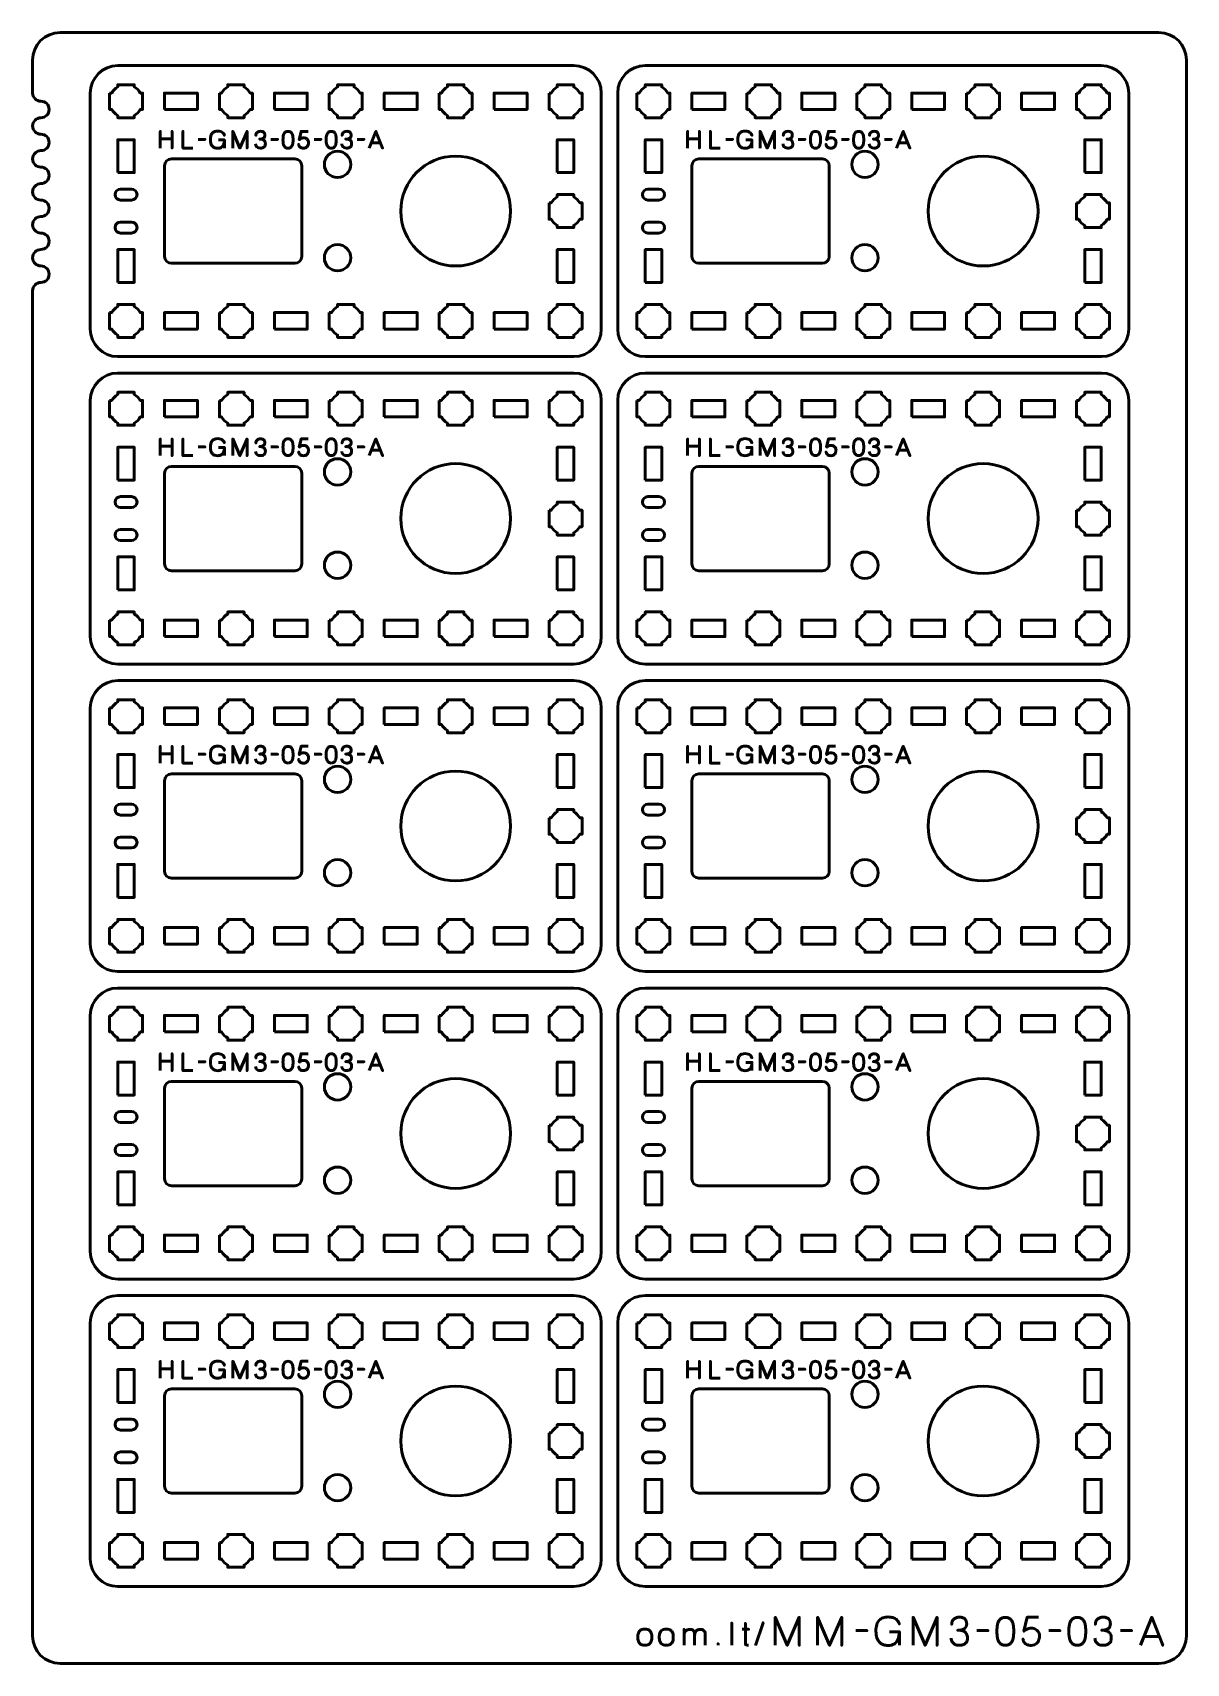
# Model space of a CAD drawing. Header units: centimetres. Extents: x -21 to 0, y -29.7 to 0.
import ezdxf

# ---------------------------------------------------------------- set-up
doc = ezdxf.new("R2010")
doc.units = ezdxf.units.CM
doc.header["$MEASUREMENT"] = 0
doc.layers.add('Layer 1', color=7, linetype='Continuous')

msp = doc.modelspace()

# ---------------------------------------------------------------- linework, layer by layer
at = {"layer": 'Layer 1', "lineweight": 53}
for points in [[(-18.6, -1.39998), (-18, -1.39998), (-18, -1.09998), (-18.6, -1.09998), (-18.6, -1.39998)], [(-16.6, -1.39998), (-16, -1.39998), (-16, -1.09998), (-16.6, -1.09998), (-16.6, -1.39998)], [(-14.6, -1.39998), (-14, -1.39998), (-14, -1.09998), (-14.6, -1.09998), (-14.6, -1.39998)], [(-12.6, -1.39998), (-12, -1.39998), (-12, -1.09998), (-12.6, -1.09998), (-12.6, -1.39998)], [(-9, -1.39998), (-8.4, -1.39998), (-8.4, -1.09998), (-9, -1.09998), (-9, -1.39998)], [(-7, -1.39998), (-6.4, -1.39998), (-6.4, -1.09998), (-7, -1.09998), (-7, -1.39998)], [(-5, -1.39998), (-4.4, -1.39998), (-4.4, -1.09998), (-5, -1.09998), (-5, -1.39998)], [(-3, -1.39998), (-2.4, -1.39998), (-2.4, -1.09998), (-3, -1.09998), (-3, -1.39998)], [(-19.45, -2.54998), (-19.15, -2.54998), (-19.15, -1.94998), (-19.45, -1.94998), (-19.45, -2.54998)], [(-11.45, -2.54998), (-11.15, -2.54998), (-11.15, -1.94998), (-11.45, -1.94998), (-11.45, -2.54998)], [(-9.85, -2.54998), (-9.55, -2.54998), (-9.55, -1.94998), (-9.85, -1.94998), (-9.85, -2.54998)], [(-1.85, -2.54998), (-1.55, -2.54998), (-1.55, -1.94998), (-1.85, -1.94998), (-1.85, -2.54998)], [(-19.45, -4.54998), (-19.15, -4.54998), (-19.15, -3.94998), (-19.45, -3.94998), (-19.45, -4.54998)], [(-11.45, -4.54998), (-11.15, -4.54998), (-11.15, -3.94998), (-11.45, -3.94998), (-11.45, -4.54998)], [(-9.85, -4.54998), (-9.55, -4.54998), (-9.55, -3.94998), (-9.85, -3.94998), (-9.85, -4.54998)], [(-1.85, -4.54998), (-1.55, -4.54998), (-1.55, -3.94998), (-1.85, -3.94998), (-1.85, -4.54998)], [(-18.6, -5.39998), (-18, -5.39998), (-18, -5.09998), (-18.6, -5.09998), (-18.6, -5.39998)], [(-16.6, -5.39998), (-16, -5.39998), (-16, -5.09998), (-16.6, -5.09998), (-16.6, -5.39998)], [(-14.6, -5.39998), (-14, -5.39998), (-14, -5.09998), (-14.6, -5.09998), (-14.6, -5.39998)], [(-12.6, -5.39998), (-12, -5.39998), (-12, -5.09998), (-12.6, -5.09998), (-12.6, -5.39998)], [(-9, -5.39998), (-8.4, -5.39998), (-8.4, -5.09998), (-9, -5.09998), (-9, -5.39998)], [(-7, -5.39998), (-6.4, -5.39998), (-6.4, -5.09998), (-7, -5.09998), (-7, -5.39998)], [(-5, -5.39998), (-4.4, -5.39998), (-4.4, -5.09998), (-5, -5.09998), (-5, -5.39998)], [(-3, -5.39998), (-2.4, -5.39998), (-2.4, -5.09998), (-3, -5.09998), (-3, -5.39998)], [(-18.6, -6.99998), (-18, -6.99998), (-18, -6.69998), (-18.6, -6.69998), (-18.6, -6.99998)], [(-16.6, -6.99998), (-16, -6.99998), (-16, -6.69998), (-16.6, -6.69998), (-16.6, -6.99998)], [(-14.6, -6.99998), (-14, -6.99998), (-14, -6.69998), (-14.6, -6.69998), (-14.6, -6.99998)], [(-12.6, -6.99998), (-12, -6.99998), (-12, -6.69998), (-12.6, -6.69998), (-12.6, -6.99998)], [(-9, -6.99998), (-8.4, -6.99998), (-8.4, -6.69998), (-9, -6.69998), (-9, -6.99998)], [(-7, -6.99998), (-6.4, -6.99998), (-6.4, -6.69998), (-7, -6.69998), (-7, -6.99998)], [(-5, -6.99998), (-4.4, -6.99998), (-4.4, -6.69998), (-5, -6.69998), (-5, -6.99998)], [(-3, -6.99998), (-2.4, -6.99998), (-2.4, -6.69998), (-3, -6.69998), (-3, -6.99998)], [(-19.45, -8.14998), (-19.15, -8.14998), (-19.15, -7.54998), (-19.45, -7.54998), (-19.45, -8.14998)], [(-11.45, -8.14998), (-11.15, -8.14998), (-11.15, -7.54998), (-11.45, -7.54998), (-11.45, -8.14998)], [(-9.85, -8.14998), (-9.55, -8.14998), (-9.55, -7.54998), (-9.85, -7.54998), (-9.85, -8.14998)], [(-1.85, -8.14998), (-1.55, -8.14998), (-1.55, -7.54998), (-1.85, -7.54998), (-1.85, -8.14998)], [(-19.45, -10.14998), (-19.15, -10.14998), (-19.15, -9.54998), (-19.45, -9.54998), (-19.45, -10.14998)], [(-11.45, -10.14998), (-11.15, -10.14998), (-11.15, -9.54998), (-11.45, -9.54998), (-11.45, -10.14998)], [(-9.85, -10.14998), (-9.55, -10.14998), (-9.55, -9.54998), (-9.85, -9.54998), (-9.85, -10.14998)], [(-1.85, -10.14998), (-1.55, -10.14998), (-1.55, -9.54998), (-1.85, -9.54998), (-1.85, -10.14998)], [(-18.6, -10.99998), (-18, -10.99998), (-18, -10.69998), (-18.6, -10.69998), (-18.6, -10.99998)], [(-16.6, -10.99998), (-16, -10.99998), (-16, -10.69998), (-16.6, -10.69998), (-16.6, -10.99998)], [(-14.6, -10.99998), (-14, -10.99998), (-14, -10.69998), (-14.6, -10.69998), (-14.6, -10.99998)], [(-12.6, -10.99998), (-12, -10.99998), (-12, -10.69998), (-12.6, -10.69998), (-12.6, -10.99998)], [(-9, -10.99998), (-8.4, -10.99998), (-8.4, -10.69998), (-9, -10.69998), (-9, -10.99998)], [(-7, -10.99998), (-6.4, -10.99998), (-6.4, -10.69998), (-7, -10.69998), (-7, -10.99998)], [(-5, -10.99998), (-4.4, -10.99998), (-4.4, -10.69998), (-5, -10.69998), (-5, -10.99998)], [(-3, -10.99998), (-2.4, -10.99998), (-2.4, -10.69998), (-3, -10.69998), (-3, -10.99998)], [(-18.6, -12.59998), (-18, -12.59998), (-18, -12.29998), (-18.6, -12.29998), (-18.6, -12.59998)], [(-16.6, -12.59998), (-16, -12.59998), (-16, -12.29998), (-16.6, -12.29998), (-16.6, -12.59998)], [(-14.6, -12.59998), (-14, -12.59998), (-14, -12.29998), (-14.6, -12.29998), (-14.6, -12.59998)], [(-12.6, -12.59998), (-12, -12.59998), (-12, -12.29998), (-12.6, -12.29998), (-12.6, -12.59998)], [(-9, -12.59998), (-8.4, -12.59998), (-8.4, -12.29998), (-9, -12.29998), (-9, -12.59998)], [(-7, -12.59998), (-6.4, -12.59998), (-6.4, -12.29998), (-7, -12.29998), (-7, -12.59998)], [(-5, -12.59998), (-4.4, -12.59998), (-4.4, -12.29998), (-5, -12.29998), (-5, -12.59998)], [(-3, -12.59998), (-2.4, -12.59998), (-2.4, -12.29998), (-3, -12.29998), (-3, -12.59998)], [(-19.45, -13.74998), (-19.15, -13.74998), (-19.15, -13.14998), (-19.45, -13.14998), (-19.45, -13.74998)], [(-11.45, -13.74998), (-11.15, -13.74998), (-11.15, -13.14998), (-11.45, -13.14998), (-11.45, -13.74998)], [(-9.85, -13.74998), (-9.55, -13.74998), (-9.55, -13.14998), (-9.85, -13.14998), (-9.85, -13.74998)], [(-1.85, -13.74998), (-1.55, -13.74998), (-1.55, -13.14998), (-1.85, -13.14998), (-1.85, -13.74998)], [(-19.45, -15.74998), (-19.15, -15.74998), (-19.15, -15.14998), (-19.45, -15.14998), (-19.45, -15.74998)], [(-11.45, -15.74998), (-11.15, -15.74998), (-11.15, -15.14998), (-11.45, -15.14998), (-11.45, -15.74998)], [(-9.85, -15.74998), (-9.55, -15.74998), (-9.55, -15.14998), (-9.85, -15.14998), (-9.85, -15.74998)], [(-1.85, -15.74998), (-1.55, -15.74998), (-1.55, -15.14998), (-1.85, -15.14998), (-1.85, -15.74998)], [(-18.6, -16.59998), (-18, -16.59998), (-18, -16.29998), (-18.6, -16.29998), (-18.6, -16.59998)], [(-16.6, -16.59998), (-16, -16.59998), (-16, -16.29998), (-16.6, -16.29998), (-16.6, -16.59998)], [(-14.6, -16.59998), (-14, -16.59998), (-14, -16.29998), (-14.6, -16.29998), (-14.6, -16.59998)], [(-12.6, -16.59998), (-12, -16.59998), (-12, -16.29998), (-12.6, -16.29998), (-12.6, -16.59998)], [(-9, -16.59998), (-8.4, -16.59998), (-8.4, -16.29998), (-9, -16.29998), (-9, -16.59998)], [(-7, -16.59998), (-6.4, -16.59998), (-6.4, -16.29998), (-7, -16.29998), (-7, -16.59998)], [(-5, -16.59998), (-4.4, -16.59998), (-4.4, -16.29998), (-5, -16.29998), (-5, -16.59998)], [(-3, -16.59998), (-2.4, -16.59998), (-2.4, -16.29998), (-3, -16.29998), (-3, -16.59998)], [(-18.6, -18.19998), (-18, -18.19998), (-18, -17.89998), (-18.6, -17.89998), (-18.6, -18.19998)], [(-16.6, -18.19998), (-16, -18.19998), (-16, -17.89998), (-16.6, -17.89998), (-16.6, -18.19998)], [(-14.6, -18.19998), (-14, -18.19998), (-14, -17.89998), (-14.6, -17.89998), (-14.6, -18.19998)], [(-12.6, -18.19998), (-12, -18.19998), (-12, -17.89998), (-12.6, -17.89998), (-12.6, -18.19998)], [(-9, -18.19998), (-8.4, -18.19998), (-8.4, -17.89998), (-9, -17.89998), (-9, -18.19998)], [(-7, -18.19998), (-6.4, -18.19998), (-6.4, -17.89998), (-7, -17.89998), (-7, -18.19998)], [(-5, -18.19998), (-4.4, -18.19998), (-4.4, -17.89998), (-5, -17.89998), (-5, -18.19998)], [(-3, -18.19998), (-2.4, -18.19998), (-2.4, -17.89998), (-3, -17.89998), (-3, -18.19998)], [(-19.45, -19.34998), (-19.15, -19.34998), (-19.15, -18.74998), (-19.45, -18.74998), (-19.45, -19.34998)], [(-11.45, -19.34998), (-11.15, -19.34998), (-11.15, -18.74998), (-11.45, -18.74998), (-11.45, -19.34998)], [(-9.85, -19.34998), (-9.55, -19.34998), (-9.55, -18.74998), (-9.85, -18.74998), (-9.85, -19.34998)], [(-1.85, -19.34998), (-1.55, -19.34998), (-1.55, -18.74998), (-1.85, -18.74998), (-1.85, -19.34998)], [(-19.45, -21.34998), (-19.15, -21.34998), (-19.15, -20.74998), (-19.45, -20.74998), (-19.45, -21.34998)], [(-11.45, -21.34998), (-11.15, -21.34998), (-11.15, -20.74998), (-11.45, -20.74998), (-11.45, -21.34998)], [(-9.85, -21.34998), (-9.55, -21.34998), (-9.55, -20.74998), (-9.85, -20.74998), (-9.85, -21.34998)], [(-1.85, -21.34998), (-1.55, -21.34998), (-1.55, -20.74998), (-1.85, -20.74998), (-1.85, -21.34998)], [(-18.6, -22.19998), (-18, -22.19998), (-18, -21.89998), (-18.6, -21.89998), (-18.6, -22.19998)], [(-16.6, -22.19998), (-16, -22.19998), (-16, -21.89998), (-16.6, -21.89998), (-16.6, -22.19998)], [(-14.6, -22.19998), (-14, -22.19998), (-14, -21.89998), (-14.6, -21.89998), (-14.6, -22.19998)], [(-12.6, -22.19998), (-12, -22.19998), (-12, -21.89998), (-12.6, -21.89998), (-12.6, -22.19998)], [(-9, -22.19998), (-8.4, -22.19998), (-8.4, -21.89998), (-9, -21.89998), (-9, -22.19998)], [(-7, -22.19998), (-6.4, -22.19998), (-6.4, -21.89998), (-7, -21.89998), (-7, -22.19998)], [(-5, -22.19998), (-4.4, -22.19998), (-4.4, -21.89998), (-5, -21.89998), (-5, -22.19998)], [(-3, -22.19998), (-2.4, -22.19998), (-2.4, -21.89998), (-3, -21.89998), (-3, -22.19998)], [(-18.6, -23.79998), (-18, -23.79998), (-18, -23.49998), (-18.6, -23.49998), (-18.6, -23.79998)], [(-16.6, -23.79998), (-16, -23.79998), (-16, -23.49998), (-16.6, -23.49998), (-16.6, -23.79998)], [(-14.6, -23.79998), (-14, -23.79998), (-14, -23.49998), (-14.6, -23.49998), (-14.6, -23.79998)], [(-12.6, -23.79998), (-12, -23.79998), (-12, -23.49998), (-12.6, -23.49998), (-12.6, -23.79998)], [(-9, -23.79998), (-8.4, -23.79998), (-8.4, -23.49998), (-9, -23.49998), (-9, -23.79998)], [(-7, -23.79998), (-6.4, -23.79998), (-6.4, -23.49998), (-7, -23.49998), (-7, -23.79998)], [(-5, -23.79998), (-4.4, -23.79998), (-4.4, -23.49998), (-5, -23.49998), (-5, -23.79998)], [(-3, -23.79998), (-2.4, -23.79998), (-2.4, -23.49998), (-3, -23.49998), (-3, -23.79998)], [(-19.45, -24.94998), (-19.15, -24.94998), (-19.15, -24.34998), (-19.45, -24.34998), (-19.45, -24.94998)], [(-11.45, -24.94998), (-11.15, -24.94998), (-11.15, -24.34998), (-11.45, -24.34998), (-11.45, -24.94998)], [(-9.85, -24.94998), (-9.55, -24.94998), (-9.55, -24.34998), (-9.85, -24.34998), (-9.85, -24.94998)], [(-1.85, -24.94998), (-1.55, -24.94998), (-1.55, -24.34998), (-1.85, -24.34998), (-1.85, -24.94998)], [(-19.45, -26.94998), (-19.15, -26.94998), (-19.15, -26.34998), (-19.45, -26.34998), (-19.45, -26.94998)], [(-11.45, -26.94998), (-11.15, -26.94998), (-11.15, -26.34998), (-11.45, -26.34998), (-11.45, -26.94998)], [(-9.85, -26.94998), (-9.55, -26.94998), (-9.55, -26.34998), (-9.85, -26.34998), (-9.85, -26.94998)], [(-1.85, -26.94998), (-1.55, -26.94998), (-1.55, -26.34998), (-1.85, -26.34998), (-1.85, -26.94998)], [(-18.6, -27.79998), (-18, -27.79998), (-18, -27.49998), (-18.6, -27.49998), (-18.6, -27.79998)], [(-16.6, -27.79998), (-16, -27.79998), (-16, -27.49998), (-16.6, -27.49998), (-16.6, -27.79998)], [(-14.6, -27.79998), (-14, -27.79998), (-14, -27.49998), (-14.6, -27.49998), (-14.6, -27.79998)], [(-12.6, -27.79998), (-12, -27.79998), (-12, -27.49998), (-12.6, -27.49998), (-12.6, -27.79998)], [(-9, -27.79998), (-8.4, -27.79998), (-8.4, -27.49998), (-9, -27.49998), (-9, -27.79998)], [(-7, -27.79998), (-6.4, -27.79998), (-6.4, -27.49998), (-7, -27.49998), (-7, -27.79998)], [(-5, -27.79998), (-4.4, -27.79998), (-4.4, -27.49998), (-5, -27.49998), (-5, -27.79998)], [(-3, -27.79998), (-2.4, -27.79998), (-2.4, -27.49998), (-3, -27.49998), (-3, -27.79998)]]:
    msp.add_lwpolyline(points, close=True, dxfattribs=at)
for centre, major_axis in [((-15.45004, -2.39998), (0, 0.24)), ((-13.3, -3.24998), (0, 1)), ((-5.85004, -2.39998), (0, 0.24)), ((-3.7, -3.24998), (0, 1)), ((-15.45004, -4.09998), (0, 0.24)), ((-5.85004, -4.09998), (0, 0.24)), ((-15.45004, -7.99998), (0, 0.24)), ((-13.3, -8.84998), (0, 1)), ((-5.85004, -7.99998), (0, 0.24)), ((-3.7, -8.84998), (0, 1)), ((-15.45004, -9.69998), (0, 0.24)), ((-5.85004, -9.69998), (0, 0.24)), ((-15.45004, -13.59998), (0, 0.24)), ((-5.85004, -13.59998), (0, 0.24)), ((-13.3, -14.44998), (0, 1)), ((-3.7, -14.44998), (0, 1)), ((-15.45004, -15.29998), (0, 0.24)), ((-5.85004, -15.29998), (0, 0.24)), ((-15.45004, -19.19998), (0, 0.24)), ((-5.85004, -19.19998), (0, 0.24)), ((-13.3, -20.04998), (0, 1)), ((-3.7, -20.04998), (0, 1)), ((-15.45004, -20.89998), (0, 0.24)), ((-5.85004, -20.89998), (0, 0.24)), ((-15.45004, -24.79998), (0, 0.24)), ((-13.3, -25.64998), (0, 1)), ((-5.85004, -24.79998), (0, 0.24)), ((-3.7, -25.64998), (0, 1)), ((-15.45004, -26.49998), (0, 0.24)), ((-5.85004, -26.49998), (0, 0.24))]:
    msp.add_ellipse(centre, major_axis=major_axis, ratio=1, dxfattribs=at)
at = {"layer": 'Layer 1', "color": 1, "lineweight": 53}
msp.add_open_spline([(-21.00003, -29.19995), (-21.00003, -29.19995), (-21.00003, -4.69992), (-21.00003, -4.69992), (-21.00003, -4.69992), (-21.00003, -4.61709), (-20.93286, -4.54992), (-20.85003, -4.54992), (-20.85003, -4.54992), (-20.7672, -4.54992), (-20.70003, -4.48275), (-20.70003, -4.39992), (-20.70003, -4.39992), (-20.70003, -4.31709), (-20.7672, -4.24992), (-20.85003, -4.24992), (-20.85003, -4.24992), (-20.93286, -4.24992), (-21.00003, -4.18275), (-21.00003, -4.09992), (-21.00003, -4.09992), (-21.00003, -4.01709), (-20.93286, -3.94992), (-20.85003, -3.94992), (-20.85003, -3.94992), (-20.7672, -3.94992), (-20.70003, -3.88275), (-20.70003, -3.79992), (-20.70003, -3.79992), (-20.70003, -3.71709), (-20.7672, -3.64992), (-20.85003, -3.64992), (-20.85003, -3.64992), (-20.93286, -3.64992), (-21.00003, -3.58275), (-21.00003, -3.49992), (-21.00003, -3.49992), (-21.00003, -3.41709), (-20.93286, -3.34992), (-20.85003, -3.34992), (-20.85003, -3.34992), (-20.7672, -3.34992), (-20.70003, -3.28275), (-20.70003, -3.19992), (-20.70003, -3.19992), (-20.70003, -3.11709), (-20.7672, -3.04992), (-20.85003, -3.04992), (-20.85003, -3.04992), (-20.93286, -3.04992), (-21.00003, -2.98275), (-21.00003, -2.89992), (-21.00003, -2.89992), (-21.00003, -2.81709), (-20.93286, -2.74992), (-20.85003, -2.74992), (-20.85003, -2.74992), (-20.7672, -2.74992), (-20.70003, -2.68275), (-20.70003, -2.59992), (-20.70003, -2.59992), (-20.70003, -2.51709), (-20.7672, -2.44992), (-20.85003, -2.44992), (-20.85003, -2.44992), (-20.93286, -2.44992), (-21.00003, -2.38275), (-21.00003, -2.29992), (-21.00003, -2.29992), (-21.00003, -2.21709), (-20.93286, -2.14992), (-20.85003, -2.14992), (-20.85003, -2.14992), (-20.7672, -2.14992), (-20.70003, -2.08275), (-20.70003, -1.99992), (-20.70003, -1.99992), (-20.70003, -1.91709), (-20.7672, -1.84992), (-20.85003, -1.84992), (-20.85003, -1.84992), (-20.93286, -1.84992), (-21.00003, -1.78275), (-21.00003, -1.69992), (-21.00003, -1.69992), (-21.00003, -1.61709), (-20.93286, -1.54992), (-20.85003, -1.54992), (-20.85003, -1.54992), (-20.7672, -1.54992), (-20.70003, -1.48275), (-20.70003, -1.39992), (-20.70003, -1.39992), (-20.70003, -1.31709), (-20.7672, -1.24992), (-20.85003, -1.24992), (-20.85003, -1.24992), (-20.93286, -1.24992), (-21.00003, -1.18275), (-21.00003, -1.09992), (-21.00003, -1.09992), (-21.00003, -1.09992), (-21.00003, -0.49992), (-21.00003, -0.49992), (-21.00003, -0.49992), (-21.00003, -0.22295), (-20.77694, 0.00004), (-20.49994, 0.00004), (-20.49994, 0.00004), (-20.49994, 0.00004), (-0.50008, 0.00004), (-0.50008, 0.00004), (-0.50008, 0.00004), (-0.22294, 0.00004), (0.00002, -0.22295), (0.00002, -0.49992), (0.00002, -0.49992), (0.00002, -0.49992), (0.00002, -29.19995), (0.00002, -29.19995), (0.00002, -29.19995), (0.00002, -29.47695), (-0.22294, -29.70004), (-0.50008, -29.70004), (-0.50008, -29.70004), (-0.50008, -29.70004), (-20.49994, -29.70004), (-20.49994, -29.70004), (-20.49994, -29.70004), (-20.77694, -29.70004), (-21.00003, -29.47695), (-21.00003, -29.19995)], degree=3, knots=[0, 0, 0, 0, 0.03030303, 0.03030303, 0.03030303, 0.03030303, 0.06060606, 0.06060606, 0.06060606, 0.06060606, 0.09090909, 0.09090909, 0.09090909, 0.09090909, 0.12121212, 0.12121212, 0.12121212, 0.12121212, 0.15151515, 0.15151515, 0.15151515, 0.15151515, 0.18181818, 0.18181818, 0.18181818, 0.18181818, 0.21212121, 0.21212121, 0.21212121, 0.21212121, 0.24242424, 0.24242424, 0.24242424, 0.24242424, 0.27272727, 0.27272727, 0.27272727, 0.27272727, 0.3030303, 0.3030303, 0.3030303, 0.3030303, 0.33333333, 0.33333333, 0.33333333, 0.33333333, 0.36363636, 0.36363636, 0.36363636, 0.36363636, 0.39393939, 0.39393939, 0.39393939, 0.39393939, 0.42424242, 0.42424242, 0.42424242, 0.42424242, 0.45454545, 0.45454545, 0.45454545, 0.45454545, 0.48484848, 0.48484848, 0.48484848, 0.48484848, 0.51515152, 0.51515152, 0.51515152, 0.51515152, 0.54545455, 0.54545455, 0.54545455, 0.54545455, 0.57575758, 0.57575758, 0.57575758, 0.57575758, 0.60606061, 0.60606061, 0.60606061, 0.60606061, 0.63636364, 0.63636364, 0.63636364, 0.63636364, 0.66666667, 0.66666667, 0.66666667, 0.66666667, 0.6969697, 0.6969697, 0.6969697, 0.6969697, 0.72727273, 0.72727273, 0.72727273, 0.72727273, 0.75757576, 0.75757576, 0.75757576, 0.75757576, 0.78787879, 0.78787879, 0.78787879, 0.78787879, 0.81818182, 0.81818182, 0.81818182, 0.81818182, 0.84848485, 0.84848485, 0.84848485, 0.84848485, 0.87878788, 0.87878788, 0.87878788, 0.87878788, 0.90909091, 0.90909091, 0.90909091, 0.90909091, 0.93939394, 0.93939394, 0.93939394, 0.93939394, 0.96969697, 0.96969697, 0.96969697, 0.96969697, 1, 1, 1, 1], dxfattribs=at)
at = {"layer": 'Layer 1', "color": 3, "lineweight": 53}
for points in [[(-19.95, -5.39998), (-19.95, -5.39998), (-19.95, -1.09998), (-19.95, -1.09998), (-19.95, -1.09998), (-19.95, -0.82389), (-19.72609, -0.59998), (-19.45, -0.59998), (-19.45, -0.59998), (-19.45, -0.59998), (-11.15, -0.59998), (-11.15, -0.59998), (-11.15, -0.59998), (-10.87391, -0.59998), (-10.65, -0.82389), (-10.65, -1.09998), (-10.65, -1.09998), (-10.65, -1.09998), (-10.65, -5.39998), (-10.65, -5.39998), (-10.65, -5.39998), (-10.65, -5.67607), (-10.87391, -5.89998), (-11.15, -5.89998), (-11.15, -5.89998), (-11.15, -5.89998), (-19.45, -5.89998), (-19.45, -5.89998), (-19.45, -5.89998), (-19.72609, -5.89998), (-19.95, -5.67607), (-19.95, -5.39998)], [(-10.35, -5.39998), (-10.35, -5.39998), (-10.35, -1.09998), (-10.35, -1.09998), (-10.35, -1.09998), (-10.35, -0.82389), (-10.12609, -0.59998), (-9.85, -0.59998), (-9.85, -0.59998), (-9.85, -0.59998), (-1.55, -0.59998), (-1.55, -0.59998), (-1.55, -0.59998), (-1.27391, -0.59998), (-1.05, -0.82389), (-1.05, -1.09998), (-1.05, -1.09998), (-1.05, -1.09998), (-1.05, -5.39998), (-1.05, -5.39998), (-1.05, -5.39998), (-1.05, -5.67607), (-1.27391, -5.89998), (-1.55, -5.89998), (-1.55, -5.89998), (-1.55, -5.89998), (-9.85, -5.89998), (-9.85, -5.89998), (-9.85, -5.89998), (-10.12609, -5.89998), (-10.35, -5.67607), (-10.35, -5.39998)], [(-19.95, -10.99998), (-19.95, -10.99998), (-19.95, -6.69998), (-19.95, -6.69998), (-19.95, -6.69998), (-19.95, -6.42389), (-19.72609, -6.19998), (-19.45, -6.19998), (-19.45, -6.19998), (-19.45, -6.19998), (-11.15, -6.19998), (-11.15, -6.19998), (-11.15, -6.19998), (-10.87391, -6.19998), (-10.65, -6.42389), (-10.65, -6.69998), (-10.65, -6.69998), (-10.65, -6.69998), (-10.65, -10.99998), (-10.65, -10.99998), (-10.65, -10.99998), (-10.65, -11.27607), (-10.87391, -11.49998), (-11.15, -11.49998), (-11.15, -11.49998), (-11.15, -11.49998), (-19.45, -11.49998), (-19.45, -11.49998), (-19.45, -11.49998), (-19.72609, -11.49998), (-19.95, -11.27607), (-19.95, -10.99998)], [(-10.35, -10.99998), (-10.35, -10.99998), (-10.35, -6.69998), (-10.35, -6.69998), (-10.35, -6.69998), (-10.35, -6.42389), (-10.12609, -6.19998), (-9.85, -6.19998), (-9.85, -6.19998), (-9.85, -6.19998), (-1.55, -6.19998), (-1.55, -6.19998), (-1.55, -6.19998), (-1.27391, -6.19998), (-1.05, -6.42389), (-1.05, -6.69998), (-1.05, -6.69998), (-1.05, -6.69998), (-1.05, -10.99998), (-1.05, -10.99998), (-1.05, -10.99998), (-1.05, -11.27607), (-1.27391, -11.49998), (-1.55, -11.49998), (-1.55, -11.49998), (-1.55, -11.49998), (-9.85, -11.49998), (-9.85, -11.49998), (-9.85, -11.49998), (-10.12609, -11.49998), (-10.35, -11.27607), (-10.35, -10.99998)], [(-19.95, -16.59998), (-19.95, -16.59998), (-19.95, -12.29998), (-19.95, -12.29998), (-19.95, -12.29998), (-19.95, -12.02389), (-19.72609, -11.79998), (-19.45, -11.79998), (-19.45, -11.79998), (-19.45, -11.79998), (-11.15, -11.79998), (-11.15, -11.79998), (-11.15, -11.79998), (-10.87391, -11.79998), (-10.65, -12.02389), (-10.65, -12.29998), (-10.65, -12.29998), (-10.65, -12.29998), (-10.65, -16.59998), (-10.65, -16.59998), (-10.65, -16.59998), (-10.65, -16.87607), (-10.87391, -17.09998), (-11.15, -17.09998), (-11.15, -17.09998), (-11.15, -17.09998), (-19.45, -17.09998), (-19.45, -17.09998), (-19.45, -17.09998), (-19.72609, -17.09998), (-19.95, -16.87607), (-19.95, -16.59998)], [(-10.35, -16.59998), (-10.35, -16.59998), (-10.35, -12.29998), (-10.35, -12.29998), (-10.35, -12.29998), (-10.35, -12.02389), (-10.12609, -11.79998), (-9.85, -11.79998), (-9.85, -11.79998), (-9.85, -11.79998), (-1.55, -11.79998), (-1.55, -11.79998), (-1.55, -11.79998), (-1.27391, -11.79998), (-1.05, -12.02389), (-1.05, -12.29998), (-1.05, -12.29998), (-1.05, -12.29998), (-1.05, -16.59998), (-1.05, -16.59998), (-1.05, -16.59998), (-1.05, -16.87607), (-1.27391, -17.09998), (-1.55, -17.09998), (-1.55, -17.09998), (-1.55, -17.09998), (-9.85, -17.09998), (-9.85, -17.09998), (-9.85, -17.09998), (-10.12609, -17.09998), (-10.35, -16.87607), (-10.35, -16.59998)], [(-19.95, -22.19998), (-19.95, -22.19998), (-19.95, -17.89998), (-19.95, -17.89998), (-19.95, -17.89998), (-19.95, -17.62389), (-19.72609, -17.39998), (-19.45, -17.39998), (-19.45, -17.39998), (-19.45, -17.39998), (-11.15, -17.39998), (-11.15, -17.39998), (-11.15, -17.39998), (-10.87391, -17.39998), (-10.65, -17.62389), (-10.65, -17.89998), (-10.65, -17.89998), (-10.65, -17.89998), (-10.65, -22.19998), (-10.65, -22.19998), (-10.65, -22.19998), (-10.65, -22.47607), (-10.87391, -22.69998), (-11.15, -22.69998), (-11.15, -22.69998), (-11.15, -22.69998), (-19.45, -22.69998), (-19.45, -22.69998), (-19.45, -22.69998), (-19.72609, -22.69998), (-19.95, -22.47607), (-19.95, -22.19998)], [(-10.35, -22.19998), (-10.35, -22.19998), (-10.35, -17.89998), (-10.35, -17.89998), (-10.35, -17.89998), (-10.35, -17.62389), (-10.12609, -17.39998), (-9.85, -17.39998), (-9.85, -17.39998), (-9.85, -17.39998), (-1.55, -17.39998), (-1.55, -17.39998), (-1.55, -17.39998), (-1.27391, -17.39998), (-1.05, -17.62389), (-1.05, -17.89998), (-1.05, -17.89998), (-1.05, -17.89998), (-1.05, -22.19998), (-1.05, -22.19998), (-1.05, -22.19998), (-1.05, -22.47607), (-1.27391, -22.69998), (-1.55, -22.69998), (-1.55, -22.69998), (-1.55, -22.69998), (-9.85, -22.69998), (-9.85, -22.69998), (-9.85, -22.69998), (-10.12609, -22.69998), (-10.35, -22.47607), (-10.35, -22.19998)], [(-19.95, -27.79998), (-19.95, -27.79998), (-19.95, -23.49998), (-19.95, -23.49998), (-19.95, -23.49998), (-19.95, -23.22389), (-19.72609, -22.99998), (-19.45, -22.99998), (-19.45, -22.99998), (-19.45, -22.99998), (-11.15, -22.99998), (-11.15, -22.99998), (-11.15, -22.99998), (-10.87391, -22.99998), (-10.65, -23.22389), (-10.65, -23.49998), (-10.65, -23.49998), (-10.65, -23.49998), (-10.65, -27.79998), (-10.65, -27.79998), (-10.65, -27.79998), (-10.65, -28.07607), (-10.87391, -28.29998), (-11.15, -28.29998), (-11.15, -28.29998), (-11.15, -28.29998), (-19.45, -28.29998), (-19.45, -28.29998), (-19.45, -28.29998), (-19.72609, -28.29998), (-19.95, -28.07607), (-19.95, -27.79998)], [(-10.35, -27.79998), (-10.35, -27.79998), (-10.35, -23.49998), (-10.35, -23.49998), (-10.35, -23.49998), (-10.35, -23.22389), (-10.12609, -22.99998), (-9.85, -22.99998), (-9.85, -22.99998), (-9.85, -22.99998), (-1.55, -22.99998), (-1.55, -22.99998), (-1.55, -22.99998), (-1.27391, -22.99998), (-1.05, -23.22389), (-1.05, -23.49998), (-1.05, -23.49998), (-1.05, -23.49998), (-1.05, -27.79998), (-1.05, -27.79998), (-1.05, -27.79998), (-1.05, -28.07607), (-1.27391, -28.29998), (-1.55, -28.29998), (-1.55, -28.29998), (-1.55, -28.29998), (-9.85, -28.29998), (-9.85, -28.29998), (-9.85, -28.29998), (-10.12609, -28.29998), (-10.35, -28.07607), (-10.35, -27.79998)]]:
    msp.add_open_spline(points, degree=3, knots=[0, 0, 0, 0, 0.125, 0.125, 0.125, 0.125, 0.25, 0.25, 0.25, 0.25, 0.375, 0.375, 0.375, 0.375, 0.5, 0.5, 0.5, 0.5, 0.625, 0.625, 0.625, 0.625, 0.75, 0.75, 0.75, 0.75, 0.875, 0.875, 0.875, 0.875, 1, 1, 1, 1], dxfattribs=at)
at = {"layer": 'Layer 1', "lineweight": 53}
for points, knots in [([(-19.6, -1.09998), (-19.6, -1.09998), (-19.55985, -1.09998), (-19.55985, -1.09998), (-19.55985, -1.09998), (-19.5335, -1.05445), (-19.49553, -1.01648), (-19.45, -0.99013), (-19.45, -0.99013), (-19.45, -0.99013), (-19.45, -0.94998), (-19.45, -0.94998), (-19.45, -0.94998), (-19.45, -0.94998), (-19.3, -0.94998), (-19.3, -0.94998), (-19.3, -0.94998), (-19.3, -0.94998), (-19.15, -0.94998), (-19.15, -0.94998), (-19.15, -0.94998), (-19.15, -0.94998), (-19.15, -0.99013), (-19.15, -0.99013), (-19.15, -0.99013), (-19.10447, -1.01648), (-19.0665, -1.05445), (-19.04015, -1.09998), (-19.04015, -1.09998), (-19.04015, -1.09998), (-19, -1.09998), (-19, -1.09998), (-19, -1.09998), (-19, -1.09998), (-19, -1.24998), (-19, -1.24998), (-19, -1.24998), (-19, -1.24998), (-19, -1.39998), (-19, -1.39998), (-19, -1.39998), (-19, -1.39998), (-19.04015, -1.39998), (-19.04015, -1.39998), (-19.04015, -1.39998), (-19.0665, -1.44551), (-19.10447, -1.48348), (-19.15, -1.50983), (-19.15, -1.50983), (-19.15, -1.50983), (-19.15, -1.54998), (-19.15, -1.54998), (-19.15, -1.54998), (-19.15, -1.54998), (-19.3, -1.54998), (-19.3, -1.54998), (-19.3, -1.54998), (-19.3, -1.54998), (-19.45, -1.54998), (-19.45, -1.54998), (-19.45, -1.54998), (-19.45, -1.54998), (-19.45, -1.50983), (-19.45, -1.50983), (-19.45, -1.50983), (-19.49553, -1.48348), (-19.5335, -1.44551), (-19.55985, -1.39998), (-19.55985, -1.39998), (-19.55985, -1.39998), (-19.6, -1.39998), (-19.6, -1.39998), (-19.6, -1.39998), (-19.6, -1.39998), (-19.6, -1.24998), (-19.6, -1.24998), (-19.6, -1.24998), (-19.6, -1.24998), (-19.6, -1.09998), (-19.6, -1.09998)], [0, 0, 0, 0, 0.05, 0.05, 0.05, 0.05, 0.1, 0.1, 0.1, 0.1, 0.15, 0.15, 0.15, 0.15, 0.2, 0.2, 0.2, 0.2, 0.25, 0.25, 0.25, 0.25, 0.3, 0.3, 0.3, 0.3, 0.35, 0.35, 0.35, 0.35, 0.4, 0.4, 0.4, 0.4, 0.45, 0.45, 0.45, 0.45, 0.5, 0.5, 0.5, 0.5, 0.55, 0.55, 0.55, 0.55, 0.6, 0.6, 0.6, 0.6, 0.65, 0.65, 0.65, 0.65, 0.7, 0.7, 0.7, 0.7, 0.75, 0.75, 0.75, 0.75, 0.8, 0.8, 0.8, 0.8, 0.85, 0.85, 0.85, 0.85, 0.9, 0.9, 0.9, 0.9, 0.95, 0.95, 0.95, 0.95, 1, 1, 1, 1]), ([(-17.6, -1.09998), (-17.6, -1.09998), (-17.55985, -1.09998), (-17.55985, -1.09998), (-17.55985, -1.09998), (-17.5335, -1.05445), (-17.49553, -1.01648), (-17.45, -0.99013), (-17.45, -0.99013), (-17.45, -0.99013), (-17.45, -0.94998), (-17.45, -0.94998), (-17.45, -0.94998), (-17.45, -0.94998), (-17.3, -0.94998), (-17.3, -0.94998), (-17.3, -0.94998), (-17.3, -0.94998), (-17.15, -0.94998), (-17.15, -0.94998), (-17.15, -0.94998), (-17.15, -0.94998), (-17.15, -0.99013), (-17.15, -0.99013), (-17.15, -0.99013), (-17.10447, -1.01648), (-17.0665, -1.05445), (-17.04015, -1.09998), (-17.04015, -1.09998), (-17.04015, -1.09998), (-17, -1.09998), (-17, -1.09998), (-17, -1.09998), (-17, -1.09998), (-17, -1.24998), (-17, -1.24998), (-17, -1.24998), (-17, -1.24998), (-17, -1.39998), (-17, -1.39998), (-17, -1.39998), (-17, -1.39998), (-17.04015, -1.39998), (-17.04015, -1.39998), (-17.04015, -1.39998), (-17.0665, -1.44551), (-17.10447, -1.48348), (-17.15, -1.50983), (-17.15, -1.50983), (-17.15, -1.50983), (-17.15, -1.54998), (-17.15, -1.54998), (-17.15, -1.54998), (-17.15, -1.54998), (-17.3, -1.54998), (-17.3, -1.54998), (-17.3, -1.54998), (-17.3, -1.54998), (-17.45, -1.54998), (-17.45, -1.54998), (-17.45, -1.54998), (-17.45, -1.54998), (-17.45, -1.50983), (-17.45, -1.50983), (-17.45, -1.50983), (-17.49553, -1.48348), (-17.5335, -1.44551), (-17.55985, -1.39998), (-17.55985, -1.39998), (-17.55985, -1.39998), (-17.6, -1.39998), (-17.6, -1.39998), (-17.6, -1.39998), (-17.6, -1.39998), (-17.6, -1.24998), (-17.6, -1.24998), (-17.6, -1.24998), (-17.6, -1.24998), (-17.6, -1.09998), (-17.6, -1.09998)], [0, 0, 0, 0, 0.05, 0.05, 0.05, 0.05, 0.1, 0.1, 0.1, 0.1, 0.15, 0.15, 0.15, 0.15, 0.2, 0.2, 0.2, 0.2, 0.25, 0.25, 0.25, 0.25, 0.3, 0.3, 0.3, 0.3, 0.35, 0.35, 0.35, 0.35, 0.4, 0.4, 0.4, 0.4, 0.45, 0.45, 0.45, 0.45, 0.5, 0.5, 0.5, 0.5, 0.55, 0.55, 0.55, 0.55, 0.6, 0.6, 0.6, 0.6, 0.65, 0.65, 0.65, 0.65, 0.7, 0.7, 0.7, 0.7, 0.75, 0.75, 0.75, 0.75, 0.8, 0.8, 0.8, 0.8, 0.85, 0.85, 0.85, 0.85, 0.9, 0.9, 0.9, 0.9, 0.95, 0.95, 0.95, 0.95, 1, 1, 1, 1]), ([(-15.6, -1.09998), (-15.6, -1.09998), (-15.55985, -1.09998), (-15.55985, -1.09998), (-15.55985, -1.09998), (-15.5335, -1.05445), (-15.49553, -1.01648), (-15.45, -0.99013), (-15.45, -0.99013), (-15.45, -0.99013), (-15.45, -0.94998), (-15.45, -0.94998), (-15.45, -0.94998), (-15.45, -0.94998), (-15.3, -0.94998), (-15.3, -0.94998), (-15.3, -0.94998), (-15.3, -0.94998), (-15.15, -0.94998), (-15.15, -0.94998), (-15.15, -0.94998), (-15.15, -0.94998), (-15.15, -0.99013), (-15.15, -0.99013), (-15.15, -0.99013), (-15.10447, -1.01648), (-15.0665, -1.05445), (-15.04015, -1.09998), (-15.04015, -1.09998), (-15.04015, -1.09998), (-15, -1.09998), (-15, -1.09998), (-15, -1.09998), (-15, -1.09998), (-15, -1.24998), (-15, -1.24998), (-15, -1.24998), (-15, -1.24998), (-15, -1.39998), (-15, -1.39998), (-15, -1.39998), (-15, -1.39998), (-15.04015, -1.39998), (-15.04015, -1.39998), (-15.04015, -1.39998), (-15.0665, -1.44551), (-15.10447, -1.48348), (-15.15, -1.50983), (-15.15, -1.50983), (-15.15, -1.50983), (-15.15, -1.54998), (-15.15, -1.54998), (-15.15, -1.54998), (-15.15, -1.54998), (-15.3, -1.54998), (-15.3, -1.54998), (-15.3, -1.54998), (-15.3, -1.54998), (-15.45, -1.54998), (-15.45, -1.54998), (-15.45, -1.54998), (-15.45, -1.54998), (-15.45, -1.50983), (-15.45, -1.50983), (-15.45, -1.50983), (-15.49553, -1.48348), (-15.5335, -1.44551), (-15.55985, -1.39998), (-15.55985, -1.39998), (-15.55985, -1.39998), (-15.6, -1.39998), (-15.6, -1.39998), (-15.6, -1.39998), (-15.6, -1.39998), (-15.6, -1.24998), (-15.6, -1.24998), (-15.6, -1.24998), (-15.6, -1.24998), (-15.6, -1.09998), (-15.6, -1.09998)], [0, 0, 0, 0, 0.05, 0.05, 0.05, 0.05, 0.1, 0.1, 0.1, 0.1, 0.15, 0.15, 0.15, 0.15, 0.2, 0.2, 0.2, 0.2, 0.25, 0.25, 0.25, 0.25, 0.3, 0.3, 0.3, 0.3, 0.35, 0.35, 0.35, 0.35, 0.4, 0.4, 0.4, 0.4, 0.45, 0.45, 0.45, 0.45, 0.5, 0.5, 0.5, 0.5, 0.55, 0.55, 0.55, 0.55, 0.6, 0.6, 0.6, 0.6, 0.65, 0.65, 0.65, 0.65, 0.7, 0.7, 0.7, 0.7, 0.75, 0.75, 0.75, 0.75, 0.8, 0.8, 0.8, 0.8, 0.85, 0.85, 0.85, 0.85, 0.9, 0.9, 0.9, 0.9, 0.95, 0.95, 0.95, 0.95, 1, 1, 1, 1]), ([(-13.6, -1.09998), (-13.6, -1.09998), (-13.55985, -1.09998), (-13.55985, -1.09998), (-13.55985, -1.09998), (-13.5335, -1.05445), (-13.49553, -1.01648), (-13.45, -0.99013), (-13.45, -0.99013), (-13.45, -0.99013), (-13.45, -0.94998), (-13.45, -0.94998), (-13.45, -0.94998), (-13.45, -0.94998), (-13.3, -0.94998), (-13.3, -0.94998), (-13.3, -0.94998), (-13.3, -0.94998), (-13.15, -0.94998), (-13.15, -0.94998), (-13.15, -0.94998), (-13.15, -0.94998), (-13.15, -0.99013), (-13.15, -0.99013), (-13.15, -0.99013), (-13.10447, -1.01648), (-13.0665, -1.05445), (-13.04015, -1.09998), (-13.04015, -1.09998), (-13.04015, -1.09998), (-13, -1.09998), (-13, -1.09998), (-13, -1.09998), (-13, -1.09998), (-13, -1.24998), (-13, -1.24998), (-13, -1.24998), (-13, -1.24998), (-13, -1.39998), (-13, -1.39998), (-13, -1.39998), (-13, -1.39998), (-13.04015, -1.39998), (-13.04015, -1.39998), (-13.04015, -1.39998), (-13.0665, -1.44551), (-13.10447, -1.48348), (-13.15, -1.50983), (-13.15, -1.50983), (-13.15, -1.50983), (-13.15, -1.54998), (-13.15, -1.54998), (-13.15, -1.54998), (-13.15, -1.54998), (-13.3, -1.54998), (-13.3, -1.54998), (-13.3, -1.54998), (-13.3, -1.54998), (-13.45, -1.54998), (-13.45, -1.54998), (-13.45, -1.54998), (-13.45, -1.54998), (-13.45, -1.50983), (-13.45, -1.50983), (-13.45, -1.50983), (-13.49553, -1.48348), (-13.5335, -1.44551), (-13.55985, -1.39998), (-13.55985, -1.39998), (-13.55985, -1.39998), (-13.6, -1.39998), (-13.6, -1.39998), (-13.6, -1.39998), (-13.6, -1.39998), (-13.6, -1.24998), (-13.6, -1.24998), (-13.6, -1.24998), (-13.6, -1.24998), (-13.6, -1.09998), (-13.6, -1.09998)], [0, 0, 0, 0, 0.05, 0.05, 0.05, 0.05, 0.1, 0.1, 0.1, 0.1, 0.15, 0.15, 0.15, 0.15, 0.2, 0.2, 0.2, 0.2, 0.25, 0.25, 0.25, 0.25, 0.3, 0.3, 0.3, 0.3, 0.35, 0.35, 0.35, 0.35, 0.4, 0.4, 0.4, 0.4, 0.45, 0.45, 0.45, 0.45, 0.5, 0.5, 0.5, 0.5, 0.55, 0.55, 0.55, 0.55, 0.6, 0.6, 0.6, 0.6, 0.65, 0.65, 0.65, 0.65, 0.7, 0.7, 0.7, 0.7, 0.75, 0.75, 0.75, 0.75, 0.8, 0.8, 0.8, 0.8, 0.85, 0.85, 0.85, 0.85, 0.9, 0.9, 0.9, 0.9, 0.95, 0.95, 0.95, 0.95, 1, 1, 1, 1]), ([(-11.6, -1.09998), (-11.6, -1.09998), (-11.55985, -1.09998), (-11.55985, -1.09998), (-11.55985, -1.09998), (-11.5335, -1.05445), (-11.49553, -1.01648), (-11.45, -0.99013), (-11.45, -0.99013), (-11.45, -0.99013), (-11.45, -0.94998), (-11.45, -0.94998), (-11.45, -0.94998), (-11.45, -0.94998), (-11.3, -0.94998), (-11.3, -0.94998), (-11.3, -0.94998), (-11.3, -0.94998), (-11.15, -0.94998), (-11.15, -0.94998), (-11.15, -0.94998), (-11.15, -0.94998), (-11.15, -0.99013), (-11.15, -0.99013), (-11.15, -0.99013), (-11.10447, -1.01648), (-11.0665, -1.05445), (-11.04015, -1.09998), (-11.04015, -1.09998), (-11.04015, -1.09998), (-11, -1.09998), (-11, -1.09998), (-11, -1.09998), (-11, -1.09998), (-11, -1.24998), (-11, -1.24998), (-11, -1.24998), (-11, -1.24998), (-11, -1.39998), (-11, -1.39998), (-11, -1.39998), (-11, -1.39998), (-11.04015, -1.39998), (-11.04015, -1.39998), (-11.04015, -1.39998), (-11.0665, -1.44551), (-11.10447, -1.48348), (-11.15, -1.50983), (-11.15, -1.50983), (-11.15, -1.50983), (-11.15, -1.54998), (-11.15, -1.54998), (-11.15, -1.54998), (-11.15, -1.54998), (-11.3, -1.54998), (-11.3, -1.54998), (-11.3, -1.54998), (-11.3, -1.54998), (-11.45, -1.54998), (-11.45, -1.54998), (-11.45, -1.54998), (-11.45, -1.54998), (-11.45, -1.50983), (-11.45, -1.50983), (-11.45, -1.50983), (-11.49553, -1.48348), (-11.5335, -1.44551), (-11.55985, -1.39998), (-11.55985, -1.39998), (-11.55985, -1.39998), (-11.6, -1.39998), (-11.6, -1.39998), (-11.6, -1.39998), (-11.6, -1.39998), (-11.6, -1.24998), (-11.6, -1.24998), (-11.6, -1.24998), (-11.6, -1.24998), (-11.6, -1.09998), (-11.6, -1.09998)], [0, 0, 0, 0, 0.05, 0.05, 0.05, 0.05, 0.1, 0.1, 0.1, 0.1, 0.15, 0.15, 0.15, 0.15, 0.2, 0.2, 0.2, 0.2, 0.25, 0.25, 0.25, 0.25, 0.3, 0.3, 0.3, 0.3, 0.35, 0.35, 0.35, 0.35, 0.4, 0.4, 0.4, 0.4, 0.45, 0.45, 0.45, 0.45, 0.5, 0.5, 0.5, 0.5, 0.55, 0.55, 0.55, 0.55, 0.6, 0.6, 0.6, 0.6, 0.65, 0.65, 0.65, 0.65, 0.7, 0.7, 0.7, 0.7, 0.75, 0.75, 0.75, 0.75, 0.8, 0.8, 0.8, 0.8, 0.85, 0.85, 0.85, 0.85, 0.9, 0.9, 0.9, 0.9, 0.95, 0.95, 0.95, 0.95, 1, 1, 1, 1]), ([(-10, -1.09998), (-10, -1.09998), (-9.95985, -1.09998), (-9.95985, -1.09998), (-9.95985, -1.09998), (-9.9335, -1.05445), (-9.89553, -1.01648), (-9.85, -0.99013), (-9.85, -0.99013), (-9.85, -0.99013), (-9.85, -0.94998), (-9.85, -0.94998), (-9.85, -0.94998), (-9.85, -0.94998), (-9.7, -0.94998), (-9.7, -0.94998), (-9.7, -0.94998), (-9.7, -0.94998), (-9.55, -0.94998), (-9.55, -0.94998), (-9.55, -0.94998), (-9.55, -0.94998), (-9.55, -0.99013), (-9.55, -0.99013), (-9.55, -0.99013), (-9.50447, -1.01648), (-9.4665, -1.05445), (-9.44015, -1.09998), (-9.44015, -1.09998), (-9.44015, -1.09998), (-9.4, -1.09998), (-9.4, -1.09998), (-9.4, -1.09998), (-9.4, -1.09998), (-9.4, -1.24998), (-9.4, -1.24998), (-9.4, -1.24998), (-9.4, -1.24998), (-9.4, -1.39998), (-9.4, -1.39998), (-9.4, -1.39998), (-9.4, -1.39998), (-9.44015, -1.39998), (-9.44015, -1.39998), (-9.44015, -1.39998), (-9.4665, -1.44551), (-9.50447, -1.48348), (-9.55, -1.50983), (-9.55, -1.50983), (-9.55, -1.50983), (-9.55, -1.54998), (-9.55, -1.54998), (-9.55, -1.54998), (-9.55, -1.54998), (-9.7, -1.54998), (-9.7, -1.54998), (-9.7, -1.54998), (-9.7, -1.54998), (-9.85, -1.54998), (-9.85, -1.54998), (-9.85, -1.54998), (-9.85, -1.54998), (-9.85, -1.50983), (-9.85, -1.50983), (-9.85, -1.50983), (-9.89553, -1.48348), (-9.9335, -1.44551), (-9.95985, -1.39998), (-9.95985, -1.39998), (-9.95985, -1.39998), (-10, -1.39998), (-10, -1.39998), (-10, -1.39998), (-10, -1.39998), (-10, -1.24998), (-10, -1.24998), (-10, -1.24998), (-10, -1.24998), (-10, -1.09998), (-10, -1.09998)], [0, 0, 0, 0, 0.05, 0.05, 0.05, 0.05, 0.1, 0.1, 0.1, 0.1, 0.15, 0.15, 0.15, 0.15, 0.2, 0.2, 0.2, 0.2, 0.25, 0.25, 0.25, 0.25, 0.3, 0.3, 0.3, 0.3, 0.35, 0.35, 0.35, 0.35, 0.4, 0.4, 0.4, 0.4, 0.45, 0.45, 0.45, 0.45, 0.5, 0.5, 0.5, 0.5, 0.55, 0.55, 0.55, 0.55, 0.6, 0.6, 0.6, 0.6, 0.65, 0.65, 0.65, 0.65, 0.7, 0.7, 0.7, 0.7, 0.75, 0.75, 0.75, 0.75, 0.8, 0.8, 0.8, 0.8, 0.85, 0.85, 0.85, 0.85, 0.9, 0.9, 0.9, 0.9, 0.95, 0.95, 0.95, 0.95, 1, 1, 1, 1]), ([(-8, -1.09998), (-8, -1.09998), (-7.95985, -1.09998), (-7.95985, -1.09998), (-7.95985, -1.09998), (-7.9335, -1.05445), (-7.89553, -1.01648), (-7.85, -0.99013), (-7.85, -0.99013), (-7.85, -0.99013), (-7.85, -0.94998), (-7.85, -0.94998), (-7.85, -0.94998), (-7.85, -0.94998), (-7.7, -0.94998), (-7.7, -0.94998), (-7.7, -0.94998), (-7.7, -0.94998), (-7.55, -0.94998), (-7.55, -0.94998), (-7.55, -0.94998), (-7.55, -0.94998), (-7.55, -0.99013), (-7.55, -0.99013), (-7.55, -0.99013), (-7.50447, -1.01648), (-7.4665, -1.05445), (-7.44015, -1.09998), (-7.44015, -1.09998), (-7.44015, -1.09998), (-7.4, -1.09998), (-7.4, -1.09998), (-7.4, -1.09998), (-7.4, -1.09998), (-7.4, -1.24998), (-7.4, -1.24998), (-7.4, -1.24998), (-7.4, -1.24998), (-7.4, -1.39998), (-7.4, -1.39998), (-7.4, -1.39998), (-7.4, -1.39998), (-7.44015, -1.39998), (-7.44015, -1.39998), (-7.44015, -1.39998), (-7.4665, -1.44551), (-7.50447, -1.48348), (-7.55, -1.50983), (-7.55, -1.50983), (-7.55, -1.50983), (-7.55, -1.54998), (-7.55, -1.54998), (-7.55, -1.54998), (-7.55, -1.54998), (-7.7, -1.54998), (-7.7, -1.54998), (-7.7, -1.54998), (-7.7, -1.54998), (-7.85, -1.54998), (-7.85, -1.54998), (-7.85, -1.54998), (-7.85, -1.54998), (-7.85, -1.50983), (-7.85, -1.50983), (-7.85, -1.50983), (-7.89553, -1.48348), (-7.9335, -1.44551), (-7.95985, -1.39998), (-7.95985, -1.39998), (-7.95985, -1.39998), (-8, -1.39998), (-8, -1.39998), (-8, -1.39998), (-8, -1.39998), (-8, -1.24998), (-8, -1.24998), (-8, -1.24998), (-8, -1.24998), (-8, -1.09998), (-8, -1.09998)], [0, 0, 0, 0, 0.05, 0.05, 0.05, 0.05, 0.1, 0.1, 0.1, 0.1, 0.15, 0.15, 0.15, 0.15, 0.2, 0.2, 0.2, 0.2, 0.25, 0.25, 0.25, 0.25, 0.3, 0.3, 0.3, 0.3, 0.35, 0.35, 0.35, 0.35, 0.4, 0.4, 0.4, 0.4, 0.45, 0.45, 0.45, 0.45, 0.5, 0.5, 0.5, 0.5, 0.55, 0.55, 0.55, 0.55, 0.6, 0.6, 0.6, 0.6, 0.65, 0.65, 0.65, 0.65, 0.7, 0.7, 0.7, 0.7, 0.75, 0.75, 0.75, 0.75, 0.8, 0.8, 0.8, 0.8, 0.85, 0.85, 0.85, 0.85, 0.9, 0.9, 0.9, 0.9, 0.95, 0.95, 0.95, 0.95, 1, 1, 1, 1]), ([(-6, -1.09998), (-6, -1.09998), (-5.95985, -1.09998), (-5.95985, -1.09998), (-5.95985, -1.09998), (-5.9335, -1.05445), (-5.89553, -1.01648), (-5.85, -0.99013), (-5.85, -0.99013), (-5.85, -0.99013), (-5.85, -0.94998), (-5.85, -0.94998), (-5.85, -0.94998), (-5.85, -0.94998), (-5.7, -0.94998), (-5.7, -0.94998), (-5.7, -0.94998), (-5.7, -0.94998), (-5.55, -0.94998), (-5.55, -0.94998), (-5.55, -0.94998), (-5.55, -0.94998), (-5.55, -0.99013), (-5.55, -0.99013), (-5.55, -0.99013), (-5.50447, -1.01648), (-5.4665, -1.05445), (-5.44015, -1.09998), (-5.44015, -1.09998), (-5.44015, -1.09998), (-5.4, -1.09998), (-5.4, -1.09998), (-5.4, -1.09998), (-5.4, -1.09998), (-5.4, -1.24998), (-5.4, -1.24998), (-5.4, -1.24998), (-5.4, -1.24998), (-5.4, -1.39998), (-5.4, -1.39998), (-5.4, -1.39998), (-5.4, -1.39998), (-5.44015, -1.39998), (-5.44015, -1.39998), (-5.44015, -1.39998), (-5.4665, -1.44551), (-5.50447, -1.48348), (-5.55, -1.50983), (-5.55, -1.50983), (-5.55, -1.50983), (-5.55, -1.54998), (-5.55, -1.54998), (-5.55, -1.54998), (-5.55, -1.54998), (-5.7, -1.54998), (-5.7, -1.54998), (-5.7, -1.54998), (-5.7, -1.54998), (-5.85, -1.54998), (-5.85, -1.54998), (-5.85, -1.54998), (-5.85, -1.54998), (-5.85, -1.50983), (-5.85, -1.50983), (-5.85, -1.50983), (-5.89553, -1.48348), (-5.9335, -1.44551), (-5.95985, -1.39998), (-5.95985, -1.39998), (-5.95985, -1.39998), (-6, -1.39998), (-6, -1.39998), (-6, -1.39998), (-6, -1.39998), (-6, -1.24998), (-6, -1.24998), (-6, -1.24998), (-6, -1.24998), (-6, -1.09998), (-6, -1.09998)], [0, 0, 0, 0, 0.05, 0.05, 0.05, 0.05, 0.1, 0.1, 0.1, 0.1, 0.15, 0.15, 0.15, 0.15, 0.2, 0.2, 0.2, 0.2, 0.25, 0.25, 0.25, 0.25, 0.3, 0.3, 0.3, 0.3, 0.35, 0.35, 0.35, 0.35, 0.4, 0.4, 0.4, 0.4, 0.45, 0.45, 0.45, 0.45, 0.5, 0.5, 0.5, 0.5, 0.55, 0.55, 0.55, 0.55, 0.6, 0.6, 0.6, 0.6, 0.65, 0.65, 0.65, 0.65, 0.7, 0.7, 0.7, 0.7, 0.75, 0.75, 0.75, 0.75, 0.8, 0.8, 0.8, 0.8, 0.85, 0.85, 0.85, 0.85, 0.9, 0.9, 0.9, 0.9, 0.95, 0.95, 0.95, 0.95, 1, 1, 1, 1]), ([(-4, -1.09998), (-4, -1.09998), (-3.95985, -1.09998), (-3.95985, -1.09998), (-3.95985, -1.09998), (-3.9335, -1.05445), (-3.89553, -1.01648), (-3.85, -0.99013), (-3.85, -0.99013), (-3.85, -0.99013), (-3.85, -0.94998), (-3.85, -0.94998), (-3.85, -0.94998), (-3.85, -0.94998), (-3.7, -0.94998), (-3.7, -0.94998), (-3.7, -0.94998), (-3.7, -0.94998), (-3.55, -0.94998), (-3.55, -0.94998), (-3.55, -0.94998), (-3.55, -0.94998), (-3.55, -0.99013), (-3.55, -0.99013), (-3.55, -0.99013), (-3.50447, -1.01648), (-3.4665, -1.05445), (-3.44015, -1.09998), (-3.44015, -1.09998), (-3.44015, -1.09998), (-3.4, -1.09998), (-3.4, -1.09998), (-3.4, -1.09998), (-3.4, -1.09998), (-3.4, -1.24998), (-3.4, -1.24998), (-3.4, -1.24998), (-3.4, -1.24998), (-3.4, -1.39998), (-3.4, -1.39998), (-3.4, -1.39998), (-3.4, -1.39998), (-3.44015, -1.39998), (-3.44015, -1.39998), (-3.44015, -1.39998), (-3.4665, -1.44551), (-3.50447, -1.48348), (-3.55, -1.50983), (-3.55, -1.50983), (-3.55, -1.50983), (-3.55, -1.54998), (-3.55, -1.54998), (-3.55, -1.54998), (-3.55, -1.54998), (-3.7, -1.54998), (-3.7, -1.54998), (-3.7, -1.54998), (-3.7, -1.54998), (-3.85, -1.54998), (-3.85, -1.54998), (-3.85, -1.54998), (-3.85, -1.54998), (-3.85, -1.50983), (-3.85, -1.50983), (-3.85, -1.50983), (-3.89553, -1.48348), (-3.9335, -1.44551), (-3.95985, -1.39998), (-3.95985, -1.39998), (-3.95985, -1.39998), (-4, -1.39998), (-4, -1.39998), (-4, -1.39998), (-4, -1.39998), (-4, -1.24998), (-4, -1.24998), (-4, -1.24998), (-4, -1.24998), (-4, -1.09998), (-4, -1.09998)], [0, 0, 0, 0, 0.05, 0.05, 0.05, 0.05, 0.1, 0.1, 0.1, 0.1, 0.15, 0.15, 0.15, 0.15, 0.2, 0.2, 0.2, 0.2, 0.25, 0.25, 0.25, 0.25, 0.3, 0.3, 0.3, 0.3, 0.35, 0.35, 0.35, 0.35, 0.4, 0.4, 0.4, 0.4, 0.45, 0.45, 0.45, 0.45, 0.5, 0.5, 0.5, 0.5, 0.55, 0.55, 0.55, 0.55, 0.6, 0.6, 0.6, 0.6, 0.65, 0.65, 0.65, 0.65, 0.7, 0.7, 0.7, 0.7, 0.75, 0.75, 0.75, 0.75, 0.8, 0.8, 0.8, 0.8, 0.85, 0.85, 0.85, 0.85, 0.9, 0.9, 0.9, 0.9, 0.95, 0.95, 0.95, 0.95, 1, 1, 1, 1]), ([(-2, -1.09998), (-2, -1.09998), (-1.95985, -1.09998), (-1.95985, -1.09998), (-1.95985, -1.09998), (-1.9335, -1.05445), (-1.89553, -1.01648), (-1.85, -0.99013), (-1.85, -0.99013), (-1.85, -0.99013), (-1.85, -0.94998), (-1.85, -0.94998), (-1.85, -0.94998), (-1.85, -0.94998), (-1.7, -0.94998), (-1.7, -0.94998), (-1.7, -0.94998), (-1.7, -0.94998), (-1.55, -0.94998), (-1.55, -0.94998), (-1.55, -0.94998), (-1.55, -0.94998), (-1.55, -0.99013), (-1.55, -0.99013), (-1.55, -0.99013), (-1.50447, -1.01648), (-1.4665, -1.05445), (-1.44015, -1.09998), (-1.44015, -1.09998), (-1.44015, -1.09998), (-1.4, -1.09998), (-1.4, -1.09998), (-1.4, -1.09998), (-1.4, -1.09998), (-1.4, -1.24998), (-1.4, -1.24998), (-1.4, -1.24998), (-1.4, -1.24998), (-1.4, -1.39998), (-1.4, -1.39998), (-1.4, -1.39998), (-1.4, -1.39998), (-1.44015, -1.39998), (-1.44015, -1.39998), (-1.44015, -1.39998), (-1.4665, -1.44551), (-1.50447, -1.48348), (-1.55, -1.50983), (-1.55, -1.50983), (-1.55, -1.50983), (-1.55, -1.54998), (-1.55, -1.54998), (-1.55, -1.54998), (-1.55, -1.54998), (-1.7, -1.54998), (-1.7, -1.54998), (-1.7, -1.54998), (-1.7, -1.54998), (-1.85, -1.54998), (-1.85, -1.54998), (-1.85, -1.54998), (-1.85, -1.54998), (-1.85, -1.50983), (-1.85, -1.50983), (-1.85, -1.50983), (-1.89553, -1.48348), (-1.9335, -1.44551), (-1.95985, -1.39998), (-1.95985, -1.39998), (-1.95985, -1.39998), (-2, -1.39998), (-2, -1.39998), (-2, -1.39998), (-2, -1.39998), (-2, -1.24998), (-2, -1.24998), (-2, -1.24998), (-2, -1.24998), (-2, -1.09998), (-2, -1.09998)], [0, 0, 0, 0, 0.05, 0.05, 0.05, 0.05, 0.1, 0.1, 0.1, 0.1, 0.15, 0.15, 0.15, 0.15, 0.2, 0.2, 0.2, 0.2, 0.25, 0.25, 0.25, 0.25, 0.3, 0.3, 0.3, 0.3, 0.35, 0.35, 0.35, 0.35, 0.4, 0.4, 0.4, 0.4, 0.45, 0.45, 0.45, 0.45, 0.5, 0.5, 0.5, 0.5, 0.55, 0.55, 0.55, 0.55, 0.6, 0.6, 0.6, 0.6, 0.65, 0.65, 0.65, 0.65, 0.7, 0.7, 0.7, 0.7, 0.75, 0.75, 0.75, 0.75, 0.8, 0.8, 0.8, 0.8, 0.85, 0.85, 0.85, 0.85, 0.9, 0.9, 0.9, 0.9, 0.95, 0.95, 0.95, 0.95, 1, 1, 1, 1]), ([(-18.6, -4.07498), (-18.6, -4.07498), (-18.6, -2.42498), (-18.6, -2.42498), (-18.6, -2.42498), (-18.6, -2.35596), (-18.54402, -2.29998), (-18.475, -2.29998), (-18.475, -2.29998), (-18.475, -2.29998), (-16.225, -2.29998), (-16.225, -2.29998), (-16.225, -2.29998), (-16.15598, -2.29998), (-16.1, -2.35596), (-16.1, -2.42498), (-16.1, -2.42498), (-16.1, -2.42498), (-16.1, -4.07498), (-16.1, -4.07498), (-16.1, -4.07498), (-16.1, -4.144), (-16.15598, -4.19998), (-16.225, -4.19998), (-16.225, -4.19998), (-16.225, -4.19998), (-18.475, -4.19998), (-18.475, -4.19998), (-18.475, -4.19998), (-18.54402, -4.19998), (-18.6, -4.144), (-18.6, -4.07498)], [0, 0, 0, 0, 0.125, 0.125, 0.125, 0.125, 0.25, 0.25, 0.25, 0.25, 0.375, 0.375, 0.375, 0.375, 0.5, 0.5, 0.5, 0.5, 0.625, 0.625, 0.625, 0.625, 0.75, 0.75, 0.75, 0.75, 0.875, 0.875, 0.875, 0.875, 1, 1, 1, 1]), ([(-9, -4.07498), (-9, -4.07498), (-9, -2.42498), (-9, -2.42498), (-9, -2.42498), (-9, -2.35596), (-8.94402, -2.29998), (-8.875, -2.29998), (-8.875, -2.29998), (-8.875, -2.29998), (-6.625, -2.29998), (-6.625, -2.29998), (-6.625, -2.29998), (-6.55598, -2.29998), (-6.5, -2.35596), (-6.5, -2.42498), (-6.5, -2.42498), (-6.5, -2.42498), (-6.5, -4.07498), (-6.5, -4.07498), (-6.5, -4.07498), (-6.5, -4.144), (-6.55598, -4.19998), (-6.625, -4.19998), (-6.625, -4.19998), (-6.625, -4.19998), (-8.875, -4.19998), (-8.875, -4.19998), (-8.875, -4.19998), (-8.94402, -4.19998), (-9, -4.144), (-9, -4.07498)], [0, 0, 0, 0, 0.125, 0.125, 0.125, 0.125, 0.25, 0.25, 0.25, 0.25, 0.375, 0.375, 0.375, 0.375, 0.5, 0.5, 0.5, 0.5, 0.625, 0.625, 0.625, 0.625, 0.75, 0.75, 0.75, 0.75, 0.875, 0.875, 0.875, 0.875, 1, 1, 1, 1]), ([(-19.2, -3.04998), (-19.14478, -3.04998), (-19.1, -3.0052), (-19.1, -2.94999), (-19.1, -2.94999), (-19.1, -2.89477), (-19.14478, -2.84998), (-19.2, -2.84998), (-19.2, -2.84998), (-19.2, -2.84998), (-19.4, -2.84998), (-19.4, -2.84998), (-19.4, -2.84998), (-19.45521, -2.84998), (-19.5, -2.89477), (-19.5, -2.94999), (-19.5, -2.94999), (-19.5, -3.0052), (-19.45521, -3.04998), (-19.4, -3.04998), (-19.4, -3.04998), (-19.4, -3.04998), (-19.2, -3.04998), (-19.2, -3.04998)], [0, 0, 0, 0, 0.16666667, 0.16666667, 0.16666667, 0.16666667, 0.33333333, 0.33333333, 0.33333333, 0.33333333, 0.5, 0.5, 0.5, 0.5, 0.66666667, 0.66666667, 0.66666667, 0.66666667, 0.83333333, 0.83333333, 0.83333333, 0.83333333, 1, 1, 1, 1]), ([(-11.6, -3.09998), (-11.6, -3.09998), (-11.55985, -3.09998), (-11.55985, -3.09998), (-11.55985, -3.09998), (-11.5335, -3.05445), (-11.49553, -3.01648), (-11.45, -2.99013), (-11.45, -2.99013), (-11.45, -2.99013), (-11.45, -2.94998), (-11.45, -2.94998), (-11.45, -2.94998), (-11.45, -2.94998), (-11.3, -2.94998), (-11.3, -2.94998), (-11.3, -2.94998), (-11.3, -2.94998), (-11.15, -2.94998), (-11.15, -2.94998), (-11.15, -2.94998), (-11.15, -2.94998), (-11.15, -2.99013), (-11.15, -2.99013), (-11.15, -2.99013), (-11.10447, -3.01648), (-11.0665, -3.05445), (-11.04015, -3.09998), (-11.04015, -3.09998), (-11.04015, -3.09998), (-11, -3.09998), (-11, -3.09998), (-11, -3.09998), (-11, -3.09998), (-11, -3.24998), (-11, -3.24998), (-11, -3.24998), (-11, -3.24998), (-11, -3.39998), (-11, -3.39998), (-11, -3.39998), (-11, -3.39998), (-11.04015, -3.39998), (-11.04015, -3.39998), (-11.04015, -3.39998), (-11.0665, -3.44551), (-11.10447, -3.48348), (-11.15, -3.50983), (-11.15, -3.50983), (-11.15, -3.50983), (-11.15, -3.54998), (-11.15, -3.54998), (-11.15, -3.54998), (-11.15, -3.54998), (-11.3, -3.54998), (-11.3, -3.54998), (-11.3, -3.54998), (-11.3, -3.54998), (-11.45, -3.54998), (-11.45, -3.54998), (-11.45, -3.54998), (-11.45, -3.54998), (-11.45, -3.50983), (-11.45, -3.50983), (-11.45, -3.50983), (-11.49553, -3.48348), (-11.5335, -3.44551), (-11.55985, -3.39998), (-11.55985, -3.39998), (-11.55985, -3.39998), (-11.6, -3.39998), (-11.6, -3.39998), (-11.6, -3.39998), (-11.6, -3.39998), (-11.6, -3.24998), (-11.6, -3.24998), (-11.6, -3.24998), (-11.6, -3.24998), (-11.6, -3.09998), (-11.6, -3.09998)], [0, 0, 0, 0, 0.05, 0.05, 0.05, 0.05, 0.1, 0.1, 0.1, 0.1, 0.15, 0.15, 0.15, 0.15, 0.2, 0.2, 0.2, 0.2, 0.25, 0.25, 0.25, 0.25, 0.3, 0.3, 0.3, 0.3, 0.35, 0.35, 0.35, 0.35, 0.4, 0.4, 0.4, 0.4, 0.45, 0.45, 0.45, 0.45, 0.5, 0.5, 0.5, 0.5, 0.55, 0.55, 0.55, 0.55, 0.6, 0.6, 0.6, 0.6, 0.65, 0.65, 0.65, 0.65, 0.7, 0.7, 0.7, 0.7, 0.75, 0.75, 0.75, 0.75, 0.8, 0.8, 0.8, 0.8, 0.85, 0.85, 0.85, 0.85, 0.9, 0.9, 0.9, 0.9, 0.95, 0.95, 0.95, 0.95, 1, 1, 1, 1]), ([(-9.6, -3.04998), (-9.54478, -3.04998), (-9.5, -3.0052), (-9.5, -2.94999), (-9.5, -2.94999), (-9.5, -2.89477), (-9.54478, -2.84998), (-9.6, -2.84998), (-9.6, -2.84998), (-9.6, -2.84998), (-9.8, -2.84998), (-9.8, -2.84998), (-9.8, -2.84998), (-9.85521, -2.84998), (-9.9, -2.89477), (-9.9, -2.94999), (-9.9, -2.94999), (-9.9, -3.0052), (-9.85521, -3.04998), (-9.8, -3.04998), (-9.8, -3.04998), (-9.8, -3.04998), (-9.6, -3.04998), (-9.6, -3.04998)], [0, 0, 0, 0, 0.16666667, 0.16666667, 0.16666667, 0.16666667, 0.33333333, 0.33333333, 0.33333333, 0.33333333, 0.5, 0.5, 0.5, 0.5, 0.66666667, 0.66666667, 0.66666667, 0.66666667, 0.83333333, 0.83333333, 0.83333333, 0.83333333, 1, 1, 1, 1]), ([(-2, -3.09998), (-2, -3.09998), (-1.95985, -3.09998), (-1.95985, -3.09998), (-1.95985, -3.09998), (-1.9335, -3.05445), (-1.89553, -3.01648), (-1.85, -2.99013), (-1.85, -2.99013), (-1.85, -2.99013), (-1.85, -2.94998), (-1.85, -2.94998), (-1.85, -2.94998), (-1.85, -2.94998), (-1.7, -2.94998), (-1.7, -2.94998), (-1.7, -2.94998), (-1.7, -2.94998), (-1.55, -2.94998), (-1.55, -2.94998), (-1.55, -2.94998), (-1.55, -2.94998), (-1.55, -2.99013), (-1.55, -2.99013), (-1.55, -2.99013), (-1.50447, -3.01648), (-1.4665, -3.05445), (-1.44015, -3.09998), (-1.44015, -3.09998), (-1.44015, -3.09998), (-1.4, -3.09998), (-1.4, -3.09998), (-1.4, -3.09998), (-1.4, -3.09998), (-1.4, -3.24998), (-1.4, -3.24998), (-1.4, -3.24998), (-1.4, -3.24998), (-1.4, -3.39998), (-1.4, -3.39998), (-1.4, -3.39998), (-1.4, -3.39998), (-1.44015, -3.39998), (-1.44015, -3.39998), (-1.44015, -3.39998), (-1.4665, -3.44551), (-1.50447, -3.48348), (-1.55, -3.50983), (-1.55, -3.50983), (-1.55, -3.50983), (-1.55, -3.54998), (-1.55, -3.54998), (-1.55, -3.54998), (-1.55, -3.54998), (-1.7, -3.54998), (-1.7, -3.54998), (-1.7, -3.54998), (-1.7, -3.54998), (-1.85, -3.54998), (-1.85, -3.54998), (-1.85, -3.54998), (-1.85, -3.54998), (-1.85, -3.50983), (-1.85, -3.50983), (-1.85, -3.50983), (-1.89553, -3.48348), (-1.9335, -3.44551), (-1.95985, -3.39998), (-1.95985, -3.39998), (-1.95985, -3.39998), (-2, -3.39998), (-2, -3.39998), (-2, -3.39998), (-2, -3.39998), (-2, -3.24998), (-2, -3.24998), (-2, -3.24998), (-2, -3.24998), (-2, -3.09998), (-2, -3.09998)], [0, 0, 0, 0, 0.05, 0.05, 0.05, 0.05, 0.1, 0.1, 0.1, 0.1, 0.15, 0.15, 0.15, 0.15, 0.2, 0.2, 0.2, 0.2, 0.25, 0.25, 0.25, 0.25, 0.3, 0.3, 0.3, 0.3, 0.35, 0.35, 0.35, 0.35, 0.4, 0.4, 0.4, 0.4, 0.45, 0.45, 0.45, 0.45, 0.5, 0.5, 0.5, 0.5, 0.55, 0.55, 0.55, 0.55, 0.6, 0.6, 0.6, 0.6, 0.65, 0.65, 0.65, 0.65, 0.7, 0.7, 0.7, 0.7, 0.75, 0.75, 0.75, 0.75, 0.8, 0.8, 0.8, 0.8, 0.85, 0.85, 0.85, 0.85, 0.9, 0.9, 0.9, 0.9, 0.95, 0.95, 0.95, 0.95, 1, 1, 1, 1]), ([(-19.2, -3.64998), (-19.14478, -3.64998), (-19.1, -3.6052), (-19.1, -3.54999), (-19.1, -3.54999), (-19.1, -3.49477), (-19.14478, -3.44998), (-19.2, -3.44998), (-19.2, -3.44998), (-19.2, -3.44998), (-19.4, -3.44998), (-19.4, -3.44998), (-19.4, -3.44998), (-19.45521, -3.44998), (-19.5, -3.49477), (-19.5, -3.54999), (-19.5, -3.54999), (-19.5, -3.6052), (-19.45521, -3.64998), (-19.4, -3.64998), (-19.4, -3.64998), (-19.4, -3.64998), (-19.2, -3.64998), (-19.2, -3.64998)], [0, 0, 0, 0, 0.16666667, 0.16666667, 0.16666667, 0.16666667, 0.33333333, 0.33333333, 0.33333333, 0.33333333, 0.5, 0.5, 0.5, 0.5, 0.66666667, 0.66666667, 0.66666667, 0.66666667, 0.83333333, 0.83333333, 0.83333333, 0.83333333, 1, 1, 1, 1]), ([(-9.6, -3.64998), (-9.54478, -3.64998), (-9.5, -3.6052), (-9.5, -3.54999), (-9.5, -3.54999), (-9.5, -3.49477), (-9.54478, -3.44998), (-9.6, -3.44998), (-9.6, -3.44998), (-9.6, -3.44998), (-9.8, -3.44998), (-9.8, -3.44998), (-9.8, -3.44998), (-9.85521, -3.44998), (-9.9, -3.49477), (-9.9, -3.54999), (-9.9, -3.54999), (-9.9, -3.6052), (-9.85521, -3.64998), (-9.8, -3.64998), (-9.8, -3.64998), (-9.8, -3.64998), (-9.6, -3.64998), (-9.6, -3.64998)], [0, 0, 0, 0, 0.16666667, 0.16666667, 0.16666667, 0.16666667, 0.33333333, 0.33333333, 0.33333333, 0.33333333, 0.5, 0.5, 0.5, 0.5, 0.66666667, 0.66666667, 0.66666667, 0.66666667, 0.83333333, 0.83333333, 0.83333333, 0.83333333, 1, 1, 1, 1]), ([(-19.6, -5.09998), (-19.6, -5.09998), (-19.55985, -5.09998), (-19.55985, -5.09998), (-19.55985, -5.09998), (-19.5335, -5.05445), (-19.49553, -5.01648), (-19.45, -4.99013), (-19.45, -4.99013), (-19.45, -4.99013), (-19.45, -4.94998), (-19.45, -4.94998), (-19.45, -4.94998), (-19.45, -4.94998), (-19.3, -4.94998), (-19.3, -4.94998), (-19.3, -4.94998), (-19.3, -4.94998), (-19.15, -4.94998), (-19.15, -4.94998), (-19.15, -4.94998), (-19.15, -4.94998), (-19.15, -4.99013), (-19.15, -4.99013), (-19.15, -4.99013), (-19.10447, -5.01648), (-19.0665, -5.05445), (-19.04015, -5.09998), (-19.04015, -5.09998), (-19.04015, -5.09998), (-19, -5.09998), (-19, -5.09998), (-19, -5.09998), (-19, -5.09998), (-19, -5.24998), (-19, -5.24998), (-19, -5.24998), (-19, -5.24998), (-19, -5.39998), (-19, -5.39998), (-19, -5.39998), (-19, -5.39998), (-19.04015, -5.39998), (-19.04015, -5.39998), (-19.04015, -5.39998), (-19.0665, -5.44551), (-19.10447, -5.48348), (-19.15, -5.50983), (-19.15, -5.50983), (-19.15, -5.50983), (-19.15, -5.54998), (-19.15, -5.54998), (-19.15, -5.54998), (-19.15, -5.54998), (-19.3, -5.54998), (-19.3, -5.54998), (-19.3, -5.54998), (-19.3, -5.54998), (-19.45, -5.54998), (-19.45, -5.54998), (-19.45, -5.54998), (-19.45, -5.54998), (-19.45, -5.50983), (-19.45, -5.50983), (-19.45, -5.50983), (-19.49553, -5.48348), (-19.5335, -5.44551), (-19.55985, -5.39998), (-19.55985, -5.39998), (-19.55985, -5.39998), (-19.6, -5.39998), (-19.6, -5.39998), (-19.6, -5.39998), (-19.6, -5.39998), (-19.6, -5.24998), (-19.6, -5.24998), (-19.6, -5.24998), (-19.6, -5.24998), (-19.6, -5.09998), (-19.6, -5.09998)], [0, 0, 0, 0, 0.05, 0.05, 0.05, 0.05, 0.1, 0.1, 0.1, 0.1, 0.15, 0.15, 0.15, 0.15, 0.2, 0.2, 0.2, 0.2, 0.25, 0.25, 0.25, 0.25, 0.3, 0.3, 0.3, 0.3, 0.35, 0.35, 0.35, 0.35, 0.4, 0.4, 0.4, 0.4, 0.45, 0.45, 0.45, 0.45, 0.5, 0.5, 0.5, 0.5, 0.55, 0.55, 0.55, 0.55, 0.6, 0.6, 0.6, 0.6, 0.65, 0.65, 0.65, 0.65, 0.7, 0.7, 0.7, 0.7, 0.75, 0.75, 0.75, 0.75, 0.8, 0.8, 0.8, 0.8, 0.85, 0.85, 0.85, 0.85, 0.9, 0.9, 0.9, 0.9, 0.95, 0.95, 0.95, 0.95, 1, 1, 1, 1]), ([(-17.6, -5.09998), (-17.6, -5.09998), (-17.55985, -5.09998), (-17.55985, -5.09998), (-17.55985, -5.09998), (-17.5335, -5.05445), (-17.49553, -5.01648), (-17.45, -4.99013), (-17.45, -4.99013), (-17.45, -4.99013), (-17.45, -4.94998), (-17.45, -4.94998), (-17.45, -4.94998), (-17.45, -4.94998), (-17.3, -4.94998), (-17.3, -4.94998), (-17.3, -4.94998), (-17.3, -4.94998), (-17.15, -4.94998), (-17.15, -4.94998), (-17.15, -4.94998), (-17.15, -4.94998), (-17.15, -4.99013), (-17.15, -4.99013), (-17.15, -4.99013), (-17.10447, -5.01648), (-17.0665, -5.05445), (-17.04015, -5.09998), (-17.04015, -5.09998), (-17.04015, -5.09998), (-17, -5.09998), (-17, -5.09998), (-17, -5.09998), (-17, -5.09998), (-17, -5.24998), (-17, -5.24998), (-17, -5.24998), (-17, -5.24998), (-17, -5.39998), (-17, -5.39998), (-17, -5.39998), (-17, -5.39998), (-17.04015, -5.39998), (-17.04015, -5.39998), (-17.04015, -5.39998), (-17.0665, -5.44551), (-17.10447, -5.48348), (-17.15, -5.50983), (-17.15, -5.50983), (-17.15, -5.50983), (-17.15, -5.54998), (-17.15, -5.54998), (-17.15, -5.54998), (-17.15, -5.54998), (-17.3, -5.54998), (-17.3, -5.54998), (-17.3, -5.54998), (-17.3, -5.54998), (-17.45, -5.54998), (-17.45, -5.54998), (-17.45, -5.54998), (-17.45, -5.54998), (-17.45, -5.50983), (-17.45, -5.50983), (-17.45, -5.50983), (-17.49553, -5.48348), (-17.5335, -5.44551), (-17.55985, -5.39998), (-17.55985, -5.39998), (-17.55985, -5.39998), (-17.6, -5.39998), (-17.6, -5.39998), (-17.6, -5.39998), (-17.6, -5.39998), (-17.6, -5.24998), (-17.6, -5.24998), (-17.6, -5.24998), (-17.6, -5.24998), (-17.6, -5.09998), (-17.6, -5.09998)], [0, 0, 0, 0, 0.05, 0.05, 0.05, 0.05, 0.1, 0.1, 0.1, 0.1, 0.15, 0.15, 0.15, 0.15, 0.2, 0.2, 0.2, 0.2, 0.25, 0.25, 0.25, 0.25, 0.3, 0.3, 0.3, 0.3, 0.35, 0.35, 0.35, 0.35, 0.4, 0.4, 0.4, 0.4, 0.45, 0.45, 0.45, 0.45, 0.5, 0.5, 0.5, 0.5, 0.55, 0.55, 0.55, 0.55, 0.6, 0.6, 0.6, 0.6, 0.65, 0.65, 0.65, 0.65, 0.7, 0.7, 0.7, 0.7, 0.75, 0.75, 0.75, 0.75, 0.8, 0.8, 0.8, 0.8, 0.85, 0.85, 0.85, 0.85, 0.9, 0.9, 0.9, 0.9, 0.95, 0.95, 0.95, 0.95, 1, 1, 1, 1]), ([(-15.6, -5.09998), (-15.6, -5.09998), (-15.55985, -5.09998), (-15.55985, -5.09998), (-15.55985, -5.09998), (-15.5335, -5.05445), (-15.49553, -5.01648), (-15.45, -4.99013), (-15.45, -4.99013), (-15.45, -4.99013), (-15.45, -4.94998), (-15.45, -4.94998), (-15.45, -4.94998), (-15.45, -4.94998), (-15.3, -4.94998), (-15.3, -4.94998), (-15.3, -4.94998), (-15.3, -4.94998), (-15.15, -4.94998), (-15.15, -4.94998), (-15.15, -4.94998), (-15.15, -4.94998), (-15.15, -4.99013), (-15.15, -4.99013), (-15.15, -4.99013), (-15.10447, -5.01648), (-15.0665, -5.05445), (-15.04015, -5.09998), (-15.04015, -5.09998), (-15.04015, -5.09998), (-15, -5.09998), (-15, -5.09998), (-15, -5.09998), (-15, -5.09998), (-15, -5.24998), (-15, -5.24998), (-15, -5.24998), (-15, -5.24998), (-15, -5.39998), (-15, -5.39998), (-15, -5.39998), (-15, -5.39998), (-15.04015, -5.39998), (-15.04015, -5.39998), (-15.04015, -5.39998), (-15.0665, -5.44551), (-15.10447, -5.48348), (-15.15, -5.50983), (-15.15, -5.50983), (-15.15, -5.50983), (-15.15, -5.54998), (-15.15, -5.54998), (-15.15, -5.54998), (-15.15, -5.54998), (-15.3, -5.54998), (-15.3, -5.54998), (-15.3, -5.54998), (-15.3, -5.54998), (-15.45, -5.54998), (-15.45, -5.54998), (-15.45, -5.54998), (-15.45, -5.54998), (-15.45, -5.50983), (-15.45, -5.50983), (-15.45, -5.50983), (-15.49553, -5.48348), (-15.5335, -5.44551), (-15.55985, -5.39998), (-15.55985, -5.39998), (-15.55985, -5.39998), (-15.6, -5.39998), (-15.6, -5.39998), (-15.6, -5.39998), (-15.6, -5.39998), (-15.6, -5.24998), (-15.6, -5.24998), (-15.6, -5.24998), (-15.6, -5.24998), (-15.6, -5.09998), (-15.6, -5.09998)], [0, 0, 0, 0, 0.05, 0.05, 0.05, 0.05, 0.1, 0.1, 0.1, 0.1, 0.15, 0.15, 0.15, 0.15, 0.2, 0.2, 0.2, 0.2, 0.25, 0.25, 0.25, 0.25, 0.3, 0.3, 0.3, 0.3, 0.35, 0.35, 0.35, 0.35, 0.4, 0.4, 0.4, 0.4, 0.45, 0.45, 0.45, 0.45, 0.5, 0.5, 0.5, 0.5, 0.55, 0.55, 0.55, 0.55, 0.6, 0.6, 0.6, 0.6, 0.65, 0.65, 0.65, 0.65, 0.7, 0.7, 0.7, 0.7, 0.75, 0.75, 0.75, 0.75, 0.8, 0.8, 0.8, 0.8, 0.85, 0.85, 0.85, 0.85, 0.9, 0.9, 0.9, 0.9, 0.95, 0.95, 0.95, 0.95, 1, 1, 1, 1]), ([(-13.6, -5.09998), (-13.6, -5.09998), (-13.55985, -5.09998), (-13.55985, -5.09998), (-13.55985, -5.09998), (-13.5335, -5.05445), (-13.49553, -5.01648), (-13.45, -4.99013), (-13.45, -4.99013), (-13.45, -4.99013), (-13.45, -4.94998), (-13.45, -4.94998), (-13.45, -4.94998), (-13.45, -4.94998), (-13.3, -4.94998), (-13.3, -4.94998), (-13.3, -4.94998), (-13.3, -4.94998), (-13.15, -4.94998), (-13.15, -4.94998), (-13.15, -4.94998), (-13.15, -4.94998), (-13.15, -4.99013), (-13.15, -4.99013), (-13.15, -4.99013), (-13.10447, -5.01648), (-13.0665, -5.05445), (-13.04015, -5.09998), (-13.04015, -5.09998), (-13.04015, -5.09998), (-13, -5.09998), (-13, -5.09998), (-13, -5.09998), (-13, -5.09998), (-13, -5.24998), (-13, -5.24998), (-13, -5.24998), (-13, -5.24998), (-13, -5.39998), (-13, -5.39998), (-13, -5.39998), (-13, -5.39998), (-13.04015, -5.39998), (-13.04015, -5.39998), (-13.04015, -5.39998), (-13.0665, -5.44551), (-13.10447, -5.48348), (-13.15, -5.50983), (-13.15, -5.50983), (-13.15, -5.50983), (-13.15, -5.54998), (-13.15, -5.54998), (-13.15, -5.54998), (-13.15, -5.54998), (-13.3, -5.54998), (-13.3, -5.54998), (-13.3, -5.54998), (-13.3, -5.54998), (-13.45, -5.54998), (-13.45, -5.54998), (-13.45, -5.54998), (-13.45, -5.54998), (-13.45, -5.50983), (-13.45, -5.50983), (-13.45, -5.50983), (-13.49553, -5.48348), (-13.5335, -5.44551), (-13.55985, -5.39998), (-13.55985, -5.39998), (-13.55985, -5.39998), (-13.6, -5.39998), (-13.6, -5.39998), (-13.6, -5.39998), (-13.6, -5.39998), (-13.6, -5.24998), (-13.6, -5.24998), (-13.6, -5.24998), (-13.6, -5.24998), (-13.6, -5.09998), (-13.6, -5.09998)], [0, 0, 0, 0, 0.05, 0.05, 0.05, 0.05, 0.1, 0.1, 0.1, 0.1, 0.15, 0.15, 0.15, 0.15, 0.2, 0.2, 0.2, 0.2, 0.25, 0.25, 0.25, 0.25, 0.3, 0.3, 0.3, 0.3, 0.35, 0.35, 0.35, 0.35, 0.4, 0.4, 0.4, 0.4, 0.45, 0.45, 0.45, 0.45, 0.5, 0.5, 0.5, 0.5, 0.55, 0.55, 0.55, 0.55, 0.6, 0.6, 0.6, 0.6, 0.65, 0.65, 0.65, 0.65, 0.7, 0.7, 0.7, 0.7, 0.75, 0.75, 0.75, 0.75, 0.8, 0.8, 0.8, 0.8, 0.85, 0.85, 0.85, 0.85, 0.9, 0.9, 0.9, 0.9, 0.95, 0.95, 0.95, 0.95, 1, 1, 1, 1]), ([(-11.6, -5.09998), (-11.6, -5.09998), (-11.55985, -5.09998), (-11.55985, -5.09998), (-11.55985, -5.09998), (-11.5335, -5.05445), (-11.49553, -5.01648), (-11.45, -4.99013), (-11.45, -4.99013), (-11.45, -4.99013), (-11.45, -4.94998), (-11.45, -4.94998), (-11.45, -4.94998), (-11.45, -4.94998), (-11.3, -4.94998), (-11.3, -4.94998), (-11.3, -4.94998), (-11.3, -4.94998), (-11.15, -4.94998), (-11.15, -4.94998), (-11.15, -4.94998), (-11.15, -4.94998), (-11.15, -4.99013), (-11.15, -4.99013), (-11.15, -4.99013), (-11.10447, -5.01648), (-11.0665, -5.05445), (-11.04015, -5.09998), (-11.04015, -5.09998), (-11.04015, -5.09998), (-11, -5.09998), (-11, -5.09998), (-11, -5.09998), (-11, -5.09998), (-11, -5.24998), (-11, -5.24998), (-11, -5.24998), (-11, -5.24998), (-11, -5.39998), (-11, -5.39998), (-11, -5.39998), (-11, -5.39998), (-11.04015, -5.39998), (-11.04015, -5.39998), (-11.04015, -5.39998), (-11.0665, -5.44551), (-11.10447, -5.48348), (-11.15, -5.50983), (-11.15, -5.50983), (-11.15, -5.50983), (-11.15, -5.54998), (-11.15, -5.54998), (-11.15, -5.54998), (-11.15, -5.54998), (-11.3, -5.54998), (-11.3, -5.54998), (-11.3, -5.54998), (-11.3, -5.54998), (-11.45, -5.54998), (-11.45, -5.54998), (-11.45, -5.54998), (-11.45, -5.54998), (-11.45, -5.50983), (-11.45, -5.50983), (-11.45, -5.50983), (-11.49553, -5.48348), (-11.5335, -5.44551), (-11.55985, -5.39998), (-11.55985, -5.39998), (-11.55985, -5.39998), (-11.6, -5.39998), (-11.6, -5.39998), (-11.6, -5.39998), (-11.6, -5.39998), (-11.6, -5.24998), (-11.6, -5.24998), (-11.6, -5.24998), (-11.6, -5.24998), (-11.6, -5.09998), (-11.6, -5.09998)], [0, 0, 0, 0, 0.05, 0.05, 0.05, 0.05, 0.1, 0.1, 0.1, 0.1, 0.15, 0.15, 0.15, 0.15, 0.2, 0.2, 0.2, 0.2, 0.25, 0.25, 0.25, 0.25, 0.3, 0.3, 0.3, 0.3, 0.35, 0.35, 0.35, 0.35, 0.4, 0.4, 0.4, 0.4, 0.45, 0.45, 0.45, 0.45, 0.5, 0.5, 0.5, 0.5, 0.55, 0.55, 0.55, 0.55, 0.6, 0.6, 0.6, 0.6, 0.65, 0.65, 0.65, 0.65, 0.7, 0.7, 0.7, 0.7, 0.75, 0.75, 0.75, 0.75, 0.8, 0.8, 0.8, 0.8, 0.85, 0.85, 0.85, 0.85, 0.9, 0.9, 0.9, 0.9, 0.95, 0.95, 0.95, 0.95, 1, 1, 1, 1]), ([(-10, -5.09998), (-10, -5.09998), (-9.95985, -5.09998), (-9.95985, -5.09998), (-9.95985, -5.09998), (-9.9335, -5.05445), (-9.89553, -5.01648), (-9.85, -4.99013), (-9.85, -4.99013), (-9.85, -4.99013), (-9.85, -4.94998), (-9.85, -4.94998), (-9.85, -4.94998), (-9.85, -4.94998), (-9.7, -4.94998), (-9.7, -4.94998), (-9.7, -4.94998), (-9.7, -4.94998), (-9.55, -4.94998), (-9.55, -4.94998), (-9.55, -4.94998), (-9.55, -4.94998), (-9.55, -4.99013), (-9.55, -4.99013), (-9.55, -4.99013), (-9.50447, -5.01648), (-9.4665, -5.05445), (-9.44015, -5.09998), (-9.44015, -5.09998), (-9.44015, -5.09998), (-9.4, -5.09998), (-9.4, -5.09998), (-9.4, -5.09998), (-9.4, -5.09998), (-9.4, -5.24998), (-9.4, -5.24998), (-9.4, -5.24998), (-9.4, -5.24998), (-9.4, -5.39998), (-9.4, -5.39998), (-9.4, -5.39998), (-9.4, -5.39998), (-9.44015, -5.39998), (-9.44015, -5.39998), (-9.44015, -5.39998), (-9.4665, -5.44551), (-9.50447, -5.48348), (-9.55, -5.50983), (-9.55, -5.50983), (-9.55, -5.50983), (-9.55, -5.54998), (-9.55, -5.54998), (-9.55, -5.54998), (-9.55, -5.54998), (-9.7, -5.54998), (-9.7, -5.54998), (-9.7, -5.54998), (-9.7, -5.54998), (-9.85, -5.54998), (-9.85, -5.54998), (-9.85, -5.54998), (-9.85, -5.54998), (-9.85, -5.50983), (-9.85, -5.50983), (-9.85, -5.50983), (-9.89553, -5.48348), (-9.9335, -5.44551), (-9.95985, -5.39998), (-9.95985, -5.39998), (-9.95985, -5.39998), (-10, -5.39998), (-10, -5.39998), (-10, -5.39998), (-10, -5.39998), (-10, -5.24998), (-10, -5.24998), (-10, -5.24998), (-10, -5.24998), (-10, -5.09998), (-10, -5.09998)], [0, 0, 0, 0, 0.05, 0.05, 0.05, 0.05, 0.1, 0.1, 0.1, 0.1, 0.15, 0.15, 0.15, 0.15, 0.2, 0.2, 0.2, 0.2, 0.25, 0.25, 0.25, 0.25, 0.3, 0.3, 0.3, 0.3, 0.35, 0.35, 0.35, 0.35, 0.4, 0.4, 0.4, 0.4, 0.45, 0.45, 0.45, 0.45, 0.5, 0.5, 0.5, 0.5, 0.55, 0.55, 0.55, 0.55, 0.6, 0.6, 0.6, 0.6, 0.65, 0.65, 0.65, 0.65, 0.7, 0.7, 0.7, 0.7, 0.75, 0.75, 0.75, 0.75, 0.8, 0.8, 0.8, 0.8, 0.85, 0.85, 0.85, 0.85, 0.9, 0.9, 0.9, 0.9, 0.95, 0.95, 0.95, 0.95, 1, 1, 1, 1]), ([(-8, -5.09998), (-8, -5.09998), (-7.95985, -5.09998), (-7.95985, -5.09998), (-7.95985, -5.09998), (-7.9335, -5.05445), (-7.89553, -5.01648), (-7.85, -4.99013), (-7.85, -4.99013), (-7.85, -4.99013), (-7.85, -4.94998), (-7.85, -4.94998), (-7.85, -4.94998), (-7.85, -4.94998), (-7.7, -4.94998), (-7.7, -4.94998), (-7.7, -4.94998), (-7.7, -4.94998), (-7.55, -4.94998), (-7.55, -4.94998), (-7.55, -4.94998), (-7.55, -4.94998), (-7.55, -4.99013), (-7.55, -4.99013), (-7.55, -4.99013), (-7.50447, -5.01648), (-7.4665, -5.05445), (-7.44015, -5.09998), (-7.44015, -5.09998), (-7.44015, -5.09998), (-7.4, -5.09998), (-7.4, -5.09998), (-7.4, -5.09998), (-7.4, -5.09998), (-7.4, -5.24998), (-7.4, -5.24998), (-7.4, -5.24998), (-7.4, -5.24998), (-7.4, -5.39998), (-7.4, -5.39998), (-7.4, -5.39998), (-7.4, -5.39998), (-7.44015, -5.39998), (-7.44015, -5.39998), (-7.44015, -5.39998), (-7.4665, -5.44551), (-7.50447, -5.48348), (-7.55, -5.50983), (-7.55, -5.50983), (-7.55, -5.50983), (-7.55, -5.54998), (-7.55, -5.54998), (-7.55, -5.54998), (-7.55, -5.54998), (-7.7, -5.54998), (-7.7, -5.54998), (-7.7, -5.54998), (-7.7, -5.54998), (-7.85, -5.54998), (-7.85, -5.54998), (-7.85, -5.54998), (-7.85, -5.54998), (-7.85, -5.50983), (-7.85, -5.50983), (-7.85, -5.50983), (-7.89553, -5.48348), (-7.9335, -5.44551), (-7.95985, -5.39998), (-7.95985, -5.39998), (-7.95985, -5.39998), (-8, -5.39998), (-8, -5.39998), (-8, -5.39998), (-8, -5.39998), (-8, -5.24998), (-8, -5.24998), (-8, -5.24998), (-8, -5.24998), (-8, -5.09998), (-8, -5.09998)], [0, 0, 0, 0, 0.05, 0.05, 0.05, 0.05, 0.1, 0.1, 0.1, 0.1, 0.15, 0.15, 0.15, 0.15, 0.2, 0.2, 0.2, 0.2, 0.25, 0.25, 0.25, 0.25, 0.3, 0.3, 0.3, 0.3, 0.35, 0.35, 0.35, 0.35, 0.4, 0.4, 0.4, 0.4, 0.45, 0.45, 0.45, 0.45, 0.5, 0.5, 0.5, 0.5, 0.55, 0.55, 0.55, 0.55, 0.6, 0.6, 0.6, 0.6, 0.65, 0.65, 0.65, 0.65, 0.7, 0.7, 0.7, 0.7, 0.75, 0.75, 0.75, 0.75, 0.8, 0.8, 0.8, 0.8, 0.85, 0.85, 0.85, 0.85, 0.9, 0.9, 0.9, 0.9, 0.95, 0.95, 0.95, 0.95, 1, 1, 1, 1]), ([(-6, -5.09998), (-6, -5.09998), (-5.95985, -5.09998), (-5.95985, -5.09998), (-5.95985, -5.09998), (-5.9335, -5.05445), (-5.89553, -5.01648), (-5.85, -4.99013), (-5.85, -4.99013), (-5.85, -4.99013), (-5.85, -4.94998), (-5.85, -4.94998), (-5.85, -4.94998), (-5.85, -4.94998), (-5.7, -4.94998), (-5.7, -4.94998), (-5.7, -4.94998), (-5.7, -4.94998), (-5.55, -4.94998), (-5.55, -4.94998), (-5.55, -4.94998), (-5.55, -4.94998), (-5.55, -4.99013), (-5.55, -4.99013), (-5.55, -4.99013), (-5.50447, -5.01648), (-5.4665, -5.05445), (-5.44015, -5.09998), (-5.44015, -5.09998), (-5.44015, -5.09998), (-5.4, -5.09998), (-5.4, -5.09998), (-5.4, -5.09998), (-5.4, -5.09998), (-5.4, -5.24998), (-5.4, -5.24998), (-5.4, -5.24998), (-5.4, -5.24998), (-5.4, -5.39998), (-5.4, -5.39998), (-5.4, -5.39998), (-5.4, -5.39998), (-5.44015, -5.39998), (-5.44015, -5.39998), (-5.44015, -5.39998), (-5.4665, -5.44551), (-5.50447, -5.48348), (-5.55, -5.50983), (-5.55, -5.50983), (-5.55, -5.50983), (-5.55, -5.54998), (-5.55, -5.54998), (-5.55, -5.54998), (-5.55, -5.54998), (-5.7, -5.54998), (-5.7, -5.54998), (-5.7, -5.54998), (-5.7, -5.54998), (-5.85, -5.54998), (-5.85, -5.54998), (-5.85, -5.54998), (-5.85, -5.54998), (-5.85, -5.50983), (-5.85, -5.50983), (-5.85, -5.50983), (-5.89553, -5.48348), (-5.9335, -5.44551), (-5.95985, -5.39998), (-5.95985, -5.39998), (-5.95985, -5.39998), (-6, -5.39998), (-6, -5.39998), (-6, -5.39998), (-6, -5.39998), (-6, -5.24998), (-6, -5.24998), (-6, -5.24998), (-6, -5.24998), (-6, -5.09998), (-6, -5.09998)], [0, 0, 0, 0, 0.05, 0.05, 0.05, 0.05, 0.1, 0.1, 0.1, 0.1, 0.15, 0.15, 0.15, 0.15, 0.2, 0.2, 0.2, 0.2, 0.25, 0.25, 0.25, 0.25, 0.3, 0.3, 0.3, 0.3, 0.35, 0.35, 0.35, 0.35, 0.4, 0.4, 0.4, 0.4, 0.45, 0.45, 0.45, 0.45, 0.5, 0.5, 0.5, 0.5, 0.55, 0.55, 0.55, 0.55, 0.6, 0.6, 0.6, 0.6, 0.65, 0.65, 0.65, 0.65, 0.7, 0.7, 0.7, 0.7, 0.75, 0.75, 0.75, 0.75, 0.8, 0.8, 0.8, 0.8, 0.85, 0.85, 0.85, 0.85, 0.9, 0.9, 0.9, 0.9, 0.95, 0.95, 0.95, 0.95, 1, 1, 1, 1]), ([(-4, -5.09998), (-4, -5.09998), (-3.95985, -5.09998), (-3.95985, -5.09998), (-3.95985, -5.09998), (-3.9335, -5.05445), (-3.89553, -5.01648), (-3.85, -4.99013), (-3.85, -4.99013), (-3.85, -4.99013), (-3.85, -4.94998), (-3.85, -4.94998), (-3.85, -4.94998), (-3.85, -4.94998), (-3.7, -4.94998), (-3.7, -4.94998), (-3.7, -4.94998), (-3.7, -4.94998), (-3.55, -4.94998), (-3.55, -4.94998), (-3.55, -4.94998), (-3.55, -4.94998), (-3.55, -4.99013), (-3.55, -4.99013), (-3.55, -4.99013), (-3.50447, -5.01648), (-3.4665, -5.05445), (-3.44015, -5.09998), (-3.44015, -5.09998), (-3.44015, -5.09998), (-3.4, -5.09998), (-3.4, -5.09998), (-3.4, -5.09998), (-3.4, -5.09998), (-3.4, -5.24998), (-3.4, -5.24998), (-3.4, -5.24998), (-3.4, -5.24998), (-3.4, -5.39998), (-3.4, -5.39998), (-3.4, -5.39998), (-3.4, -5.39998), (-3.44015, -5.39998), (-3.44015, -5.39998), (-3.44015, -5.39998), (-3.4665, -5.44551), (-3.50447, -5.48348), (-3.55, -5.50983), (-3.55, -5.50983), (-3.55, -5.50983), (-3.55, -5.54998), (-3.55, -5.54998), (-3.55, -5.54998), (-3.55, -5.54998), (-3.7, -5.54998), (-3.7, -5.54998), (-3.7, -5.54998), (-3.7, -5.54998), (-3.85, -5.54998), (-3.85, -5.54998), (-3.85, -5.54998), (-3.85, -5.54998), (-3.85, -5.50983), (-3.85, -5.50983), (-3.85, -5.50983), (-3.89553, -5.48348), (-3.9335, -5.44551), (-3.95985, -5.39998), (-3.95985, -5.39998), (-3.95985, -5.39998), (-4, -5.39998), (-4, -5.39998), (-4, -5.39998), (-4, -5.39998), (-4, -5.24998), (-4, -5.24998), (-4, -5.24998), (-4, -5.24998), (-4, -5.09998), (-4, -5.09998)], [0, 0, 0, 0, 0.05, 0.05, 0.05, 0.05, 0.1, 0.1, 0.1, 0.1, 0.15, 0.15, 0.15, 0.15, 0.2, 0.2, 0.2, 0.2, 0.25, 0.25, 0.25, 0.25, 0.3, 0.3, 0.3, 0.3, 0.35, 0.35, 0.35, 0.35, 0.4, 0.4, 0.4, 0.4, 0.45, 0.45, 0.45, 0.45, 0.5, 0.5, 0.5, 0.5, 0.55, 0.55, 0.55, 0.55, 0.6, 0.6, 0.6, 0.6, 0.65, 0.65, 0.65, 0.65, 0.7, 0.7, 0.7, 0.7, 0.75, 0.75, 0.75, 0.75, 0.8, 0.8, 0.8, 0.8, 0.85, 0.85, 0.85, 0.85, 0.9, 0.9, 0.9, 0.9, 0.95, 0.95, 0.95, 0.95, 1, 1, 1, 1]), ([(-2, -5.09998), (-2, -5.09998), (-1.95985, -5.09998), (-1.95985, -5.09998), (-1.95985, -5.09998), (-1.9335, -5.05445), (-1.89553, -5.01648), (-1.85, -4.99013), (-1.85, -4.99013), (-1.85, -4.99013), (-1.85, -4.94998), (-1.85, -4.94998), (-1.85, -4.94998), (-1.85, -4.94998), (-1.7, -4.94998), (-1.7, -4.94998), (-1.7, -4.94998), (-1.7, -4.94998), (-1.55, -4.94998), (-1.55, -4.94998), (-1.55, -4.94998), (-1.55, -4.94998), (-1.55, -4.99013), (-1.55, -4.99013), (-1.55, -4.99013), (-1.50447, -5.01648), (-1.4665, -5.05445), (-1.44015, -5.09998), (-1.44015, -5.09998), (-1.44015, -5.09998), (-1.4, -5.09998), (-1.4, -5.09998), (-1.4, -5.09998), (-1.4, -5.09998), (-1.4, -5.24998), (-1.4, -5.24998), (-1.4, -5.24998), (-1.4, -5.24998), (-1.4, -5.39998), (-1.4, -5.39998), (-1.4, -5.39998), (-1.4, -5.39998), (-1.44015, -5.39998), (-1.44015, -5.39998), (-1.44015, -5.39998), (-1.4665, -5.44551), (-1.50447, -5.48348), (-1.55, -5.50983), (-1.55, -5.50983), (-1.55, -5.50983), (-1.55, -5.54998), (-1.55, -5.54998), (-1.55, -5.54998), (-1.55, -5.54998), (-1.7, -5.54998), (-1.7, -5.54998), (-1.7, -5.54998), (-1.7, -5.54998), (-1.85, -5.54998), (-1.85, -5.54998), (-1.85, -5.54998), (-1.85, -5.54998), (-1.85, -5.50983), (-1.85, -5.50983), (-1.85, -5.50983), (-1.89553, -5.48348), (-1.9335, -5.44551), (-1.95985, -5.39998), (-1.95985, -5.39998), (-1.95985, -5.39998), (-2, -5.39998), (-2, -5.39998), (-2, -5.39998), (-2, -5.39998), (-2, -5.24998), (-2, -5.24998), (-2, -5.24998), (-2, -5.24998), (-2, -5.09998), (-2, -5.09998)], [0, 0, 0, 0, 0.05, 0.05, 0.05, 0.05, 0.1, 0.1, 0.1, 0.1, 0.15, 0.15, 0.15, 0.15, 0.2, 0.2, 0.2, 0.2, 0.25, 0.25, 0.25, 0.25, 0.3, 0.3, 0.3, 0.3, 0.35, 0.35, 0.35, 0.35, 0.4, 0.4, 0.4, 0.4, 0.45, 0.45, 0.45, 0.45, 0.5, 0.5, 0.5, 0.5, 0.55, 0.55, 0.55, 0.55, 0.6, 0.6, 0.6, 0.6, 0.65, 0.65, 0.65, 0.65, 0.7, 0.7, 0.7, 0.7, 0.75, 0.75, 0.75, 0.75, 0.8, 0.8, 0.8, 0.8, 0.85, 0.85, 0.85, 0.85, 0.9, 0.9, 0.9, 0.9, 0.95, 0.95, 0.95, 0.95, 1, 1, 1, 1]), ([(-19.6, -6.69998), (-19.6, -6.69998), (-19.55985, -6.69998), (-19.55985, -6.69998), (-19.55985, -6.69998), (-19.5335, -6.65445), (-19.49553, -6.61648), (-19.45, -6.59013), (-19.45, -6.59013), (-19.45, -6.59013), (-19.45, -6.54998), (-19.45, -6.54998), (-19.45, -6.54998), (-19.45, -6.54998), (-19.3, -6.54998), (-19.3, -6.54998), (-19.3, -6.54998), (-19.3, -6.54998), (-19.15, -6.54998), (-19.15, -6.54998), (-19.15, -6.54998), (-19.15, -6.54998), (-19.15, -6.59013), (-19.15, -6.59013), (-19.15, -6.59013), (-19.10447, -6.61648), (-19.0665, -6.65445), (-19.04015, -6.69998), (-19.04015, -6.69998), (-19.04015, -6.69998), (-19, -6.69998), (-19, -6.69998), (-19, -6.69998), (-19, -6.69998), (-19, -6.84998), (-19, -6.84998), (-19, -6.84998), (-19, -6.84998), (-19, -6.99998), (-19, -6.99998), (-19, -6.99998), (-19, -6.99998), (-19.04015, -6.99998), (-19.04015, -6.99998), (-19.04015, -6.99998), (-19.0665, -7.04551), (-19.10447, -7.08348), (-19.15, -7.10983), (-19.15, -7.10983), (-19.15, -7.10983), (-19.15, -7.14998), (-19.15, -7.14998), (-19.15, -7.14998), (-19.15, -7.14998), (-19.3, -7.14998), (-19.3, -7.14998), (-19.3, -7.14998), (-19.3, -7.14998), (-19.45, -7.14998), (-19.45, -7.14998), (-19.45, -7.14998), (-19.45, -7.14998), (-19.45, -7.10983), (-19.45, -7.10983), (-19.45, -7.10983), (-19.49553, -7.08348), (-19.5335, -7.04551), (-19.55985, -6.99998), (-19.55985, -6.99998), (-19.55985, -6.99998), (-19.6, -6.99998), (-19.6, -6.99998), (-19.6, -6.99998), (-19.6, -6.99998), (-19.6, -6.84998), (-19.6, -6.84998), (-19.6, -6.84998), (-19.6, -6.84998), (-19.6, -6.69998), (-19.6, -6.69998)], [0, 0, 0, 0, 0.05, 0.05, 0.05, 0.05, 0.1, 0.1, 0.1, 0.1, 0.15, 0.15, 0.15, 0.15, 0.2, 0.2, 0.2, 0.2, 0.25, 0.25, 0.25, 0.25, 0.3, 0.3, 0.3, 0.3, 0.35, 0.35, 0.35, 0.35, 0.4, 0.4, 0.4, 0.4, 0.45, 0.45, 0.45, 0.45, 0.5, 0.5, 0.5, 0.5, 0.55, 0.55, 0.55, 0.55, 0.6, 0.6, 0.6, 0.6, 0.65, 0.65, 0.65, 0.65, 0.7, 0.7, 0.7, 0.7, 0.75, 0.75, 0.75, 0.75, 0.8, 0.8, 0.8, 0.8, 0.85, 0.85, 0.85, 0.85, 0.9, 0.9, 0.9, 0.9, 0.95, 0.95, 0.95, 0.95, 1, 1, 1, 1]), ([(-17.6, -6.69998), (-17.6, -6.69998), (-17.55985, -6.69998), (-17.55985, -6.69998), (-17.55985, -6.69998), (-17.5335, -6.65445), (-17.49553, -6.61648), (-17.45, -6.59013), (-17.45, -6.59013), (-17.45, -6.59013), (-17.45, -6.54998), (-17.45, -6.54998), (-17.45, -6.54998), (-17.45, -6.54998), (-17.3, -6.54998), (-17.3, -6.54998), (-17.3, -6.54998), (-17.3, -6.54998), (-17.15, -6.54998), (-17.15, -6.54998), (-17.15, -6.54998), (-17.15, -6.54998), (-17.15, -6.59013), (-17.15, -6.59013), (-17.15, -6.59013), (-17.10447, -6.61648), (-17.0665, -6.65445), (-17.04015, -6.69998), (-17.04015, -6.69998), (-17.04015, -6.69998), (-17, -6.69998), (-17, -6.69998), (-17, -6.69998), (-17, -6.69998), (-17, -6.84998), (-17, -6.84998), (-17, -6.84998), (-17, -6.84998), (-17, -6.99998), (-17, -6.99998), (-17, -6.99998), (-17, -6.99998), (-17.04015, -6.99998), (-17.04015, -6.99998), (-17.04015, -6.99998), (-17.0665, -7.04551), (-17.10447, -7.08348), (-17.15, -7.10983), (-17.15, -7.10983), (-17.15, -7.10983), (-17.15, -7.14998), (-17.15, -7.14998), (-17.15, -7.14998), (-17.15, -7.14998), (-17.3, -7.14998), (-17.3, -7.14998), (-17.3, -7.14998), (-17.3, -7.14998), (-17.45, -7.14998), (-17.45, -7.14998), (-17.45, -7.14998), (-17.45, -7.14998), (-17.45, -7.10983), (-17.45, -7.10983), (-17.45, -7.10983), (-17.49553, -7.08348), (-17.5335, -7.04551), (-17.55985, -6.99998), (-17.55985, -6.99998), (-17.55985, -6.99998), (-17.6, -6.99998), (-17.6, -6.99998), (-17.6, -6.99998), (-17.6, -6.99998), (-17.6, -6.84998), (-17.6, -6.84998), (-17.6, -6.84998), (-17.6, -6.84998), (-17.6, -6.69998), (-17.6, -6.69998)], [0, 0, 0, 0, 0.05, 0.05, 0.05, 0.05, 0.1, 0.1, 0.1, 0.1, 0.15, 0.15, 0.15, 0.15, 0.2, 0.2, 0.2, 0.2, 0.25, 0.25, 0.25, 0.25, 0.3, 0.3, 0.3, 0.3, 0.35, 0.35, 0.35, 0.35, 0.4, 0.4, 0.4, 0.4, 0.45, 0.45, 0.45, 0.45, 0.5, 0.5, 0.5, 0.5, 0.55, 0.55, 0.55, 0.55, 0.6, 0.6, 0.6, 0.6, 0.65, 0.65, 0.65, 0.65, 0.7, 0.7, 0.7, 0.7, 0.75, 0.75, 0.75, 0.75, 0.8, 0.8, 0.8, 0.8, 0.85, 0.85, 0.85, 0.85, 0.9, 0.9, 0.9, 0.9, 0.95, 0.95, 0.95, 0.95, 1, 1, 1, 1]), ([(-15.6, -6.69998), (-15.6, -6.69998), (-15.55985, -6.69998), (-15.55985, -6.69998), (-15.55985, -6.69998), (-15.5335, -6.65445), (-15.49553, -6.61648), (-15.45, -6.59013), (-15.45, -6.59013), (-15.45, -6.59013), (-15.45, -6.54998), (-15.45, -6.54998), (-15.45, -6.54998), (-15.45, -6.54998), (-15.3, -6.54998), (-15.3, -6.54998), (-15.3, -6.54998), (-15.3, -6.54998), (-15.15, -6.54998), (-15.15, -6.54998), (-15.15, -6.54998), (-15.15, -6.54998), (-15.15, -6.59013), (-15.15, -6.59013), (-15.15, -6.59013), (-15.10447, -6.61648), (-15.0665, -6.65445), (-15.04015, -6.69998), (-15.04015, -6.69998), (-15.04015, -6.69998), (-15, -6.69998), (-15, -6.69998), (-15, -6.69998), (-15, -6.69998), (-15, -6.84998), (-15, -6.84998), (-15, -6.84998), (-15, -6.84998), (-15, -6.99998), (-15, -6.99998), (-15, -6.99998), (-15, -6.99998), (-15.04015, -6.99998), (-15.04015, -6.99998), (-15.04015, -6.99998), (-15.0665, -7.04551), (-15.10447, -7.08348), (-15.15, -7.10983), (-15.15, -7.10983), (-15.15, -7.10983), (-15.15, -7.14998), (-15.15, -7.14998), (-15.15, -7.14998), (-15.15, -7.14998), (-15.3, -7.14998), (-15.3, -7.14998), (-15.3, -7.14998), (-15.3, -7.14998), (-15.45, -7.14998), (-15.45, -7.14998), (-15.45, -7.14998), (-15.45, -7.14998), (-15.45, -7.10983), (-15.45, -7.10983), (-15.45, -7.10983), (-15.49553, -7.08348), (-15.5335, -7.04551), (-15.55985, -6.99998), (-15.55985, -6.99998), (-15.55985, -6.99998), (-15.6, -6.99998), (-15.6, -6.99998), (-15.6, -6.99998), (-15.6, -6.99998), (-15.6, -6.84998), (-15.6, -6.84998), (-15.6, -6.84998), (-15.6, -6.84998), (-15.6, -6.69998), (-15.6, -6.69998)], [0, 0, 0, 0, 0.05, 0.05, 0.05, 0.05, 0.1, 0.1, 0.1, 0.1, 0.15, 0.15, 0.15, 0.15, 0.2, 0.2, 0.2, 0.2, 0.25, 0.25, 0.25, 0.25, 0.3, 0.3, 0.3, 0.3, 0.35, 0.35, 0.35, 0.35, 0.4, 0.4, 0.4, 0.4, 0.45, 0.45, 0.45, 0.45, 0.5, 0.5, 0.5, 0.5, 0.55, 0.55, 0.55, 0.55, 0.6, 0.6, 0.6, 0.6, 0.65, 0.65, 0.65, 0.65, 0.7, 0.7, 0.7, 0.7, 0.75, 0.75, 0.75, 0.75, 0.8, 0.8, 0.8, 0.8, 0.85, 0.85, 0.85, 0.85, 0.9, 0.9, 0.9, 0.9, 0.95, 0.95, 0.95, 0.95, 1, 1, 1, 1]), ([(-13.6, -6.69998), (-13.6, -6.69998), (-13.55985, -6.69998), (-13.55985, -6.69998), (-13.55985, -6.69998), (-13.5335, -6.65445), (-13.49553, -6.61648), (-13.45, -6.59013), (-13.45, -6.59013), (-13.45, -6.59013), (-13.45, -6.54998), (-13.45, -6.54998), (-13.45, -6.54998), (-13.45, -6.54998), (-13.3, -6.54998), (-13.3, -6.54998), (-13.3, -6.54998), (-13.3, -6.54998), (-13.15, -6.54998), (-13.15, -6.54998), (-13.15, -6.54998), (-13.15, -6.54998), (-13.15, -6.59013), (-13.15, -6.59013), (-13.15, -6.59013), (-13.10447, -6.61648), (-13.0665, -6.65445), (-13.04015, -6.69998), (-13.04015, -6.69998), (-13.04015, -6.69998), (-13, -6.69998), (-13, -6.69998), (-13, -6.69998), (-13, -6.69998), (-13, -6.84998), (-13, -6.84998), (-13, -6.84998), (-13, -6.84998), (-13, -6.99998), (-13, -6.99998), (-13, -6.99998), (-13, -6.99998), (-13.04015, -6.99998), (-13.04015, -6.99998), (-13.04015, -6.99998), (-13.0665, -7.04551), (-13.10447, -7.08348), (-13.15, -7.10983), (-13.15, -7.10983), (-13.15, -7.10983), (-13.15, -7.14998), (-13.15, -7.14998), (-13.15, -7.14998), (-13.15, -7.14998), (-13.3, -7.14998), (-13.3, -7.14998), (-13.3, -7.14998), (-13.3, -7.14998), (-13.45, -7.14998), (-13.45, -7.14998), (-13.45, -7.14998), (-13.45, -7.14998), (-13.45, -7.10983), (-13.45, -7.10983), (-13.45, -7.10983), (-13.49553, -7.08348), (-13.5335, -7.04551), (-13.55985, -6.99998), (-13.55985, -6.99998), (-13.55985, -6.99998), (-13.6, -6.99998), (-13.6, -6.99998), (-13.6, -6.99998), (-13.6, -6.99998), (-13.6, -6.84998), (-13.6, -6.84998), (-13.6, -6.84998), (-13.6, -6.84998), (-13.6, -6.69998), (-13.6, -6.69998)], [0, 0, 0, 0, 0.05, 0.05, 0.05, 0.05, 0.1, 0.1, 0.1, 0.1, 0.15, 0.15, 0.15, 0.15, 0.2, 0.2, 0.2, 0.2, 0.25, 0.25, 0.25, 0.25, 0.3, 0.3, 0.3, 0.3, 0.35, 0.35, 0.35, 0.35, 0.4, 0.4, 0.4, 0.4, 0.45, 0.45, 0.45, 0.45, 0.5, 0.5, 0.5, 0.5, 0.55, 0.55, 0.55, 0.55, 0.6, 0.6, 0.6, 0.6, 0.65, 0.65, 0.65, 0.65, 0.7, 0.7, 0.7, 0.7, 0.75, 0.75, 0.75, 0.75, 0.8, 0.8, 0.8, 0.8, 0.85, 0.85, 0.85, 0.85, 0.9, 0.9, 0.9, 0.9, 0.95, 0.95, 0.95, 0.95, 1, 1, 1, 1]), ([(-11.6, -6.69998), (-11.6, -6.69998), (-11.55985, -6.69998), (-11.55985, -6.69998), (-11.55985, -6.69998), (-11.5335, -6.65445), (-11.49553, -6.61648), (-11.45, -6.59013), (-11.45, -6.59013), (-11.45, -6.59013), (-11.45, -6.54998), (-11.45, -6.54998), (-11.45, -6.54998), (-11.45, -6.54998), (-11.3, -6.54998), (-11.3, -6.54998), (-11.3, -6.54998), (-11.3, -6.54998), (-11.15, -6.54998), (-11.15, -6.54998), (-11.15, -6.54998), (-11.15, -6.54998), (-11.15, -6.59013), (-11.15, -6.59013), (-11.15, -6.59013), (-11.10447, -6.61648), (-11.0665, -6.65445), (-11.04015, -6.69998), (-11.04015, -6.69998), (-11.04015, -6.69998), (-11, -6.69998), (-11, -6.69998), (-11, -6.69998), (-11, -6.69998), (-11, -6.84998), (-11, -6.84998), (-11, -6.84998), (-11, -6.84998), (-11, -6.99998), (-11, -6.99998), (-11, -6.99998), (-11, -6.99998), (-11.04015, -6.99998), (-11.04015, -6.99998), (-11.04015, -6.99998), (-11.0665, -7.04551), (-11.10447, -7.08348), (-11.15, -7.10983), (-11.15, -7.10983), (-11.15, -7.10983), (-11.15, -7.14998), (-11.15, -7.14998), (-11.15, -7.14998), (-11.15, -7.14998), (-11.3, -7.14998), (-11.3, -7.14998), (-11.3, -7.14998), (-11.3, -7.14998), (-11.45, -7.14998), (-11.45, -7.14998), (-11.45, -7.14998), (-11.45, -7.14998), (-11.45, -7.10983), (-11.45, -7.10983), (-11.45, -7.10983), (-11.49553, -7.08348), (-11.5335, -7.04551), (-11.55985, -6.99998), (-11.55985, -6.99998), (-11.55985, -6.99998), (-11.6, -6.99998), (-11.6, -6.99998), (-11.6, -6.99998), (-11.6, -6.99998), (-11.6, -6.84998), (-11.6, -6.84998), (-11.6, -6.84998), (-11.6, -6.84998), (-11.6, -6.69998), (-11.6, -6.69998)], [0, 0, 0, 0, 0.05, 0.05, 0.05, 0.05, 0.1, 0.1, 0.1, 0.1, 0.15, 0.15, 0.15, 0.15, 0.2, 0.2, 0.2, 0.2, 0.25, 0.25, 0.25, 0.25, 0.3, 0.3, 0.3, 0.3, 0.35, 0.35, 0.35, 0.35, 0.4, 0.4, 0.4, 0.4, 0.45, 0.45, 0.45, 0.45, 0.5, 0.5, 0.5, 0.5, 0.55, 0.55, 0.55, 0.55, 0.6, 0.6, 0.6, 0.6, 0.65, 0.65, 0.65, 0.65, 0.7, 0.7, 0.7, 0.7, 0.75, 0.75, 0.75, 0.75, 0.8, 0.8, 0.8, 0.8, 0.85, 0.85, 0.85, 0.85, 0.9, 0.9, 0.9, 0.9, 0.95, 0.95, 0.95, 0.95, 1, 1, 1, 1]), ([(-10, -6.69998), (-10, -6.69998), (-9.95985, -6.69998), (-9.95985, -6.69998), (-9.95985, -6.69998), (-9.9335, -6.65445), (-9.89553, -6.61648), (-9.85, -6.59013), (-9.85, -6.59013), (-9.85, -6.59013), (-9.85, -6.54998), (-9.85, -6.54998), (-9.85, -6.54998), (-9.85, -6.54998), (-9.7, -6.54998), (-9.7, -6.54998), (-9.7, -6.54998), (-9.7, -6.54998), (-9.55, -6.54998), (-9.55, -6.54998), (-9.55, -6.54998), (-9.55, -6.54998), (-9.55, -6.59013), (-9.55, -6.59013), (-9.55, -6.59013), (-9.50447, -6.61648), (-9.4665, -6.65445), (-9.44015, -6.69998), (-9.44015, -6.69998), (-9.44015, -6.69998), (-9.4, -6.69998), (-9.4, -6.69998), (-9.4, -6.69998), (-9.4, -6.69998), (-9.4, -6.84998), (-9.4, -6.84998), (-9.4, -6.84998), (-9.4, -6.84998), (-9.4, -6.99998), (-9.4, -6.99998), (-9.4, -6.99998), (-9.4, -6.99998), (-9.44015, -6.99998), (-9.44015, -6.99998), (-9.44015, -6.99998), (-9.4665, -7.04551), (-9.50447, -7.08348), (-9.55, -7.10983), (-9.55, -7.10983), (-9.55, -7.10983), (-9.55, -7.14998), (-9.55, -7.14998), (-9.55, -7.14998), (-9.55, -7.14998), (-9.7, -7.14998), (-9.7, -7.14998), (-9.7, -7.14998), (-9.7, -7.14998), (-9.85, -7.14998), (-9.85, -7.14998), (-9.85, -7.14998), (-9.85, -7.14998), (-9.85, -7.10983), (-9.85, -7.10983), (-9.85, -7.10983), (-9.89553, -7.08348), (-9.9335, -7.04551), (-9.95985, -6.99998), (-9.95985, -6.99998), (-9.95985, -6.99998), (-10, -6.99998), (-10, -6.99998), (-10, -6.99998), (-10, -6.99998), (-10, -6.84998), (-10, -6.84998), (-10, -6.84998), (-10, -6.84998), (-10, -6.69998), (-10, -6.69998)], [0, 0, 0, 0, 0.05, 0.05, 0.05, 0.05, 0.1, 0.1, 0.1, 0.1, 0.15, 0.15, 0.15, 0.15, 0.2, 0.2, 0.2, 0.2, 0.25, 0.25, 0.25, 0.25, 0.3, 0.3, 0.3, 0.3, 0.35, 0.35, 0.35, 0.35, 0.4, 0.4, 0.4, 0.4, 0.45, 0.45, 0.45, 0.45, 0.5, 0.5, 0.5, 0.5, 0.55, 0.55, 0.55, 0.55, 0.6, 0.6, 0.6, 0.6, 0.65, 0.65, 0.65, 0.65, 0.7, 0.7, 0.7, 0.7, 0.75, 0.75, 0.75, 0.75, 0.8, 0.8, 0.8, 0.8, 0.85, 0.85, 0.85, 0.85, 0.9, 0.9, 0.9, 0.9, 0.95, 0.95, 0.95, 0.95, 1, 1, 1, 1]), ([(-8, -6.69998), (-8, -6.69998), (-7.95985, -6.69998), (-7.95985, -6.69998), (-7.95985, -6.69998), (-7.9335, -6.65445), (-7.89553, -6.61648), (-7.85, -6.59013), (-7.85, -6.59013), (-7.85, -6.59013), (-7.85, -6.54998), (-7.85, -6.54998), (-7.85, -6.54998), (-7.85, -6.54998), (-7.7, -6.54998), (-7.7, -6.54998), (-7.7, -6.54998), (-7.7, -6.54998), (-7.55, -6.54998), (-7.55, -6.54998), (-7.55, -6.54998), (-7.55, -6.54998), (-7.55, -6.59013), (-7.55, -6.59013), (-7.55, -6.59013), (-7.50447, -6.61648), (-7.4665, -6.65445), (-7.44015, -6.69998), (-7.44015, -6.69998), (-7.44015, -6.69998), (-7.4, -6.69998), (-7.4, -6.69998), (-7.4, -6.69998), (-7.4, -6.69998), (-7.4, -6.84998), (-7.4, -6.84998), (-7.4, -6.84998), (-7.4, -6.84998), (-7.4, -6.99998), (-7.4, -6.99998), (-7.4, -6.99998), (-7.4, -6.99998), (-7.44015, -6.99998), (-7.44015, -6.99998), (-7.44015, -6.99998), (-7.4665, -7.04551), (-7.50447, -7.08348), (-7.55, -7.10983), (-7.55, -7.10983), (-7.55, -7.10983), (-7.55, -7.14998), (-7.55, -7.14998), (-7.55, -7.14998), (-7.55, -7.14998), (-7.7, -7.14998), (-7.7, -7.14998), (-7.7, -7.14998), (-7.7, -7.14998), (-7.85, -7.14998), (-7.85, -7.14998), (-7.85, -7.14998), (-7.85, -7.14998), (-7.85, -7.10983), (-7.85, -7.10983), (-7.85, -7.10983), (-7.89553, -7.08348), (-7.9335, -7.04551), (-7.95985, -6.99998), (-7.95985, -6.99998), (-7.95985, -6.99998), (-8, -6.99998), (-8, -6.99998), (-8, -6.99998), (-8, -6.99998), (-8, -6.84998), (-8, -6.84998), (-8, -6.84998), (-8, -6.84998), (-8, -6.69998), (-8, -6.69998)], [0, 0, 0, 0, 0.05, 0.05, 0.05, 0.05, 0.1, 0.1, 0.1, 0.1, 0.15, 0.15, 0.15, 0.15, 0.2, 0.2, 0.2, 0.2, 0.25, 0.25, 0.25, 0.25, 0.3, 0.3, 0.3, 0.3, 0.35, 0.35, 0.35, 0.35, 0.4, 0.4, 0.4, 0.4, 0.45, 0.45, 0.45, 0.45, 0.5, 0.5, 0.5, 0.5, 0.55, 0.55, 0.55, 0.55, 0.6, 0.6, 0.6, 0.6, 0.65, 0.65, 0.65, 0.65, 0.7, 0.7, 0.7, 0.7, 0.75, 0.75, 0.75, 0.75, 0.8, 0.8, 0.8, 0.8, 0.85, 0.85, 0.85, 0.85, 0.9, 0.9, 0.9, 0.9, 0.95, 0.95, 0.95, 0.95, 1, 1, 1, 1]), ([(-6, -6.69998), (-6, -6.69998), (-5.95985, -6.69998), (-5.95985, -6.69998), (-5.95985, -6.69998), (-5.9335, -6.65445), (-5.89553, -6.61648), (-5.85, -6.59013), (-5.85, -6.59013), (-5.85, -6.59013), (-5.85, -6.54998), (-5.85, -6.54998), (-5.85, -6.54998), (-5.85, -6.54998), (-5.7, -6.54998), (-5.7, -6.54998), (-5.7, -6.54998), (-5.7, -6.54998), (-5.55, -6.54998), (-5.55, -6.54998), (-5.55, -6.54998), (-5.55, -6.54998), (-5.55, -6.59013), (-5.55, -6.59013), (-5.55, -6.59013), (-5.50447, -6.61648), (-5.4665, -6.65445), (-5.44015, -6.69998), (-5.44015, -6.69998), (-5.44015, -6.69998), (-5.4, -6.69998), (-5.4, -6.69998), (-5.4, -6.69998), (-5.4, -6.69998), (-5.4, -6.84998), (-5.4, -6.84998), (-5.4, -6.84998), (-5.4, -6.84998), (-5.4, -6.99998), (-5.4, -6.99998), (-5.4, -6.99998), (-5.4, -6.99998), (-5.44015, -6.99998), (-5.44015, -6.99998), (-5.44015, -6.99998), (-5.4665, -7.04551), (-5.50447, -7.08348), (-5.55, -7.10983), (-5.55, -7.10983), (-5.55, -7.10983), (-5.55, -7.14998), (-5.55, -7.14998), (-5.55, -7.14998), (-5.55, -7.14998), (-5.7, -7.14998), (-5.7, -7.14998), (-5.7, -7.14998), (-5.7, -7.14998), (-5.85, -7.14998), (-5.85, -7.14998), (-5.85, -7.14998), (-5.85, -7.14998), (-5.85, -7.10983), (-5.85, -7.10983), (-5.85, -7.10983), (-5.89553, -7.08348), (-5.9335, -7.04551), (-5.95985, -6.99998), (-5.95985, -6.99998), (-5.95985, -6.99998), (-6, -6.99998), (-6, -6.99998), (-6, -6.99998), (-6, -6.99998), (-6, -6.84998), (-6, -6.84998), (-6, -6.84998), (-6, -6.84998), (-6, -6.69998), (-6, -6.69998)], [0, 0, 0, 0, 0.05, 0.05, 0.05, 0.05, 0.1, 0.1, 0.1, 0.1, 0.15, 0.15, 0.15, 0.15, 0.2, 0.2, 0.2, 0.2, 0.25, 0.25, 0.25, 0.25, 0.3, 0.3, 0.3, 0.3, 0.35, 0.35, 0.35, 0.35, 0.4, 0.4, 0.4, 0.4, 0.45, 0.45, 0.45, 0.45, 0.5, 0.5, 0.5, 0.5, 0.55, 0.55, 0.55, 0.55, 0.6, 0.6, 0.6, 0.6, 0.65, 0.65, 0.65, 0.65, 0.7, 0.7, 0.7, 0.7, 0.75, 0.75, 0.75, 0.75, 0.8, 0.8, 0.8, 0.8, 0.85, 0.85, 0.85, 0.85, 0.9, 0.9, 0.9, 0.9, 0.95, 0.95, 0.95, 0.95, 1, 1, 1, 1]), ([(-4, -6.69998), (-4, -6.69998), (-3.95985, -6.69998), (-3.95985, -6.69998), (-3.95985, -6.69998), (-3.9335, -6.65445), (-3.89553, -6.61648), (-3.85, -6.59013), (-3.85, -6.59013), (-3.85, -6.59013), (-3.85, -6.54998), (-3.85, -6.54998), (-3.85, -6.54998), (-3.85, -6.54998), (-3.7, -6.54998), (-3.7, -6.54998), (-3.7, -6.54998), (-3.7, -6.54998), (-3.55, -6.54998), (-3.55, -6.54998), (-3.55, -6.54998), (-3.55, -6.54998), (-3.55, -6.59013), (-3.55, -6.59013), (-3.55, -6.59013), (-3.50447, -6.61648), (-3.4665, -6.65445), (-3.44015, -6.69998), (-3.44015, -6.69998), (-3.44015, -6.69998), (-3.4, -6.69998), (-3.4, -6.69998), (-3.4, -6.69998), (-3.4, -6.69998), (-3.4, -6.84998), (-3.4, -6.84998), (-3.4, -6.84998), (-3.4, -6.84998), (-3.4, -6.99998), (-3.4, -6.99998), (-3.4, -6.99998), (-3.4, -6.99998), (-3.44015, -6.99998), (-3.44015, -6.99998), (-3.44015, -6.99998), (-3.4665, -7.04551), (-3.50447, -7.08348), (-3.55, -7.10983), (-3.55, -7.10983), (-3.55, -7.10983), (-3.55, -7.14998), (-3.55, -7.14998), (-3.55, -7.14998), (-3.55, -7.14998), (-3.7, -7.14998), (-3.7, -7.14998), (-3.7, -7.14998), (-3.7, -7.14998), (-3.85, -7.14998), (-3.85, -7.14998), (-3.85, -7.14998), (-3.85, -7.14998), (-3.85, -7.10983), (-3.85, -7.10983), (-3.85, -7.10983), (-3.89553, -7.08348), (-3.9335, -7.04551), (-3.95985, -6.99998), (-3.95985, -6.99998), (-3.95985, -6.99998), (-4, -6.99998), (-4, -6.99998), (-4, -6.99998), (-4, -6.99998), (-4, -6.84998), (-4, -6.84998), (-4, -6.84998), (-4, -6.84998), (-4, -6.69998), (-4, -6.69998)], [0, 0, 0, 0, 0.05, 0.05, 0.05, 0.05, 0.1, 0.1, 0.1, 0.1, 0.15, 0.15, 0.15, 0.15, 0.2, 0.2, 0.2, 0.2, 0.25, 0.25, 0.25, 0.25, 0.3, 0.3, 0.3, 0.3, 0.35, 0.35, 0.35, 0.35, 0.4, 0.4, 0.4, 0.4, 0.45, 0.45, 0.45, 0.45, 0.5, 0.5, 0.5, 0.5, 0.55, 0.55, 0.55, 0.55, 0.6, 0.6, 0.6, 0.6, 0.65, 0.65, 0.65, 0.65, 0.7, 0.7, 0.7, 0.7, 0.75, 0.75, 0.75, 0.75, 0.8, 0.8, 0.8, 0.8, 0.85, 0.85, 0.85, 0.85, 0.9, 0.9, 0.9, 0.9, 0.95, 0.95, 0.95, 0.95, 1, 1, 1, 1]), ([(-2, -6.69998), (-2, -6.69998), (-1.95985, -6.69998), (-1.95985, -6.69998), (-1.95985, -6.69998), (-1.9335, -6.65445), (-1.89553, -6.61648), (-1.85, -6.59013), (-1.85, -6.59013), (-1.85, -6.59013), (-1.85, -6.54998), (-1.85, -6.54998), (-1.85, -6.54998), (-1.85, -6.54998), (-1.7, -6.54998), (-1.7, -6.54998), (-1.7, -6.54998), (-1.7, -6.54998), (-1.55, -6.54998), (-1.55, -6.54998), (-1.55, -6.54998), (-1.55, -6.54998), (-1.55, -6.59013), (-1.55, -6.59013), (-1.55, -6.59013), (-1.50447, -6.61648), (-1.4665, -6.65445), (-1.44015, -6.69998), (-1.44015, -6.69998), (-1.44015, -6.69998), (-1.4, -6.69998), (-1.4, -6.69998), (-1.4, -6.69998), (-1.4, -6.69998), (-1.4, -6.84998), (-1.4, -6.84998), (-1.4, -6.84998), (-1.4, -6.84998), (-1.4, -6.99998), (-1.4, -6.99998), (-1.4, -6.99998), (-1.4, -6.99998), (-1.44015, -6.99998), (-1.44015, -6.99998), (-1.44015, -6.99998), (-1.4665, -7.04551), (-1.50447, -7.08348), (-1.55, -7.10983), (-1.55, -7.10983), (-1.55, -7.10983), (-1.55, -7.14998), (-1.55, -7.14998), (-1.55, -7.14998), (-1.55, -7.14998), (-1.7, -7.14998), (-1.7, -7.14998), (-1.7, -7.14998), (-1.7, -7.14998), (-1.85, -7.14998), (-1.85, -7.14998), (-1.85, -7.14998), (-1.85, -7.14998), (-1.85, -7.10983), (-1.85, -7.10983), (-1.85, -7.10983), (-1.89553, -7.08348), (-1.9335, -7.04551), (-1.95985, -6.99998), (-1.95985, -6.99998), (-1.95985, -6.99998), (-2, -6.99998), (-2, -6.99998), (-2, -6.99998), (-2, -6.99998), (-2, -6.84998), (-2, -6.84998), (-2, -6.84998), (-2, -6.84998), (-2, -6.69998), (-2, -6.69998)], [0, 0, 0, 0, 0.05, 0.05, 0.05, 0.05, 0.1, 0.1, 0.1, 0.1, 0.15, 0.15, 0.15, 0.15, 0.2, 0.2, 0.2, 0.2, 0.25, 0.25, 0.25, 0.25, 0.3, 0.3, 0.3, 0.3, 0.35, 0.35, 0.35, 0.35, 0.4, 0.4, 0.4, 0.4, 0.45, 0.45, 0.45, 0.45, 0.5, 0.5, 0.5, 0.5, 0.55, 0.55, 0.55, 0.55, 0.6, 0.6, 0.6, 0.6, 0.65, 0.65, 0.65, 0.65, 0.7, 0.7, 0.7, 0.7, 0.75, 0.75, 0.75, 0.75, 0.8, 0.8, 0.8, 0.8, 0.85, 0.85, 0.85, 0.85, 0.9, 0.9, 0.9, 0.9, 0.95, 0.95, 0.95, 0.95, 1, 1, 1, 1]), ([(-18.6, -9.67498), (-18.6, -9.67498), (-18.6, -8.02498), (-18.6, -8.02498), (-18.6, -8.02498), (-18.6, -7.95596), (-18.54402, -7.89998), (-18.475, -7.89998), (-18.475, -7.89998), (-18.475, -7.89998), (-16.225, -7.89998), (-16.225, -7.89998), (-16.225, -7.89998), (-16.15598, -7.89998), (-16.1, -7.95596), (-16.1, -8.02498), (-16.1, -8.02498), (-16.1, -8.02498), (-16.1, -9.67498), (-16.1, -9.67498), (-16.1, -9.67498), (-16.1, -9.744), (-16.15598, -9.79998), (-16.225, -9.79998), (-16.225, -9.79998), (-16.225, -9.79998), (-18.475, -9.79998), (-18.475, -9.79998), (-18.475, -9.79998), (-18.54402, -9.79998), (-18.6, -9.744), (-18.6, -9.67498)], [0, 0, 0, 0, 0.125, 0.125, 0.125, 0.125, 0.25, 0.25, 0.25, 0.25, 0.375, 0.375, 0.375, 0.375, 0.5, 0.5, 0.5, 0.5, 0.625, 0.625, 0.625, 0.625, 0.75, 0.75, 0.75, 0.75, 0.875, 0.875, 0.875, 0.875, 1, 1, 1, 1]), ([(-9, -9.67498), (-9, -9.67498), (-9, -8.02498), (-9, -8.02498), (-9, -8.02498), (-9, -7.95596), (-8.94402, -7.89998), (-8.875, -7.89998), (-8.875, -7.89998), (-8.875, -7.89998), (-6.625, -7.89998), (-6.625, -7.89998), (-6.625, -7.89998), (-6.55598, -7.89998), (-6.5, -7.95596), (-6.5, -8.02498), (-6.5, -8.02498), (-6.5, -8.02498), (-6.5, -9.67498), (-6.5, -9.67498), (-6.5, -9.67498), (-6.5, -9.744), (-6.55598, -9.79998), (-6.625, -9.79998), (-6.625, -9.79998), (-6.625, -9.79998), (-8.875, -9.79998), (-8.875, -9.79998), (-8.875, -9.79998), (-8.94402, -9.79998), (-9, -9.744), (-9, -9.67498)], [0, 0, 0, 0, 0.125, 0.125, 0.125, 0.125, 0.25, 0.25, 0.25, 0.25, 0.375, 0.375, 0.375, 0.375, 0.5, 0.5, 0.5, 0.5, 0.625, 0.625, 0.625, 0.625, 0.75, 0.75, 0.75, 0.75, 0.875, 0.875, 0.875, 0.875, 1, 1, 1, 1]), ([(-19.2, -8.64998), (-19.14478, -8.64998), (-19.1, -8.6052), (-19.1, -8.54999), (-19.1, -8.54999), (-19.1, -8.49477), (-19.14478, -8.44998), (-19.2, -8.44998), (-19.2, -8.44998), (-19.2, -8.44998), (-19.4, -8.44998), (-19.4, -8.44998), (-19.4, -8.44998), (-19.45521, -8.44998), (-19.5, -8.49477), (-19.5, -8.54999), (-19.5, -8.54999), (-19.5, -8.6052), (-19.45521, -8.64998), (-19.4, -8.64998), (-19.4, -8.64998), (-19.4, -8.64998), (-19.2, -8.64998), (-19.2, -8.64998)], [0, 0, 0, 0, 0.16666667, 0.16666667, 0.16666667, 0.16666667, 0.33333333, 0.33333333, 0.33333333, 0.33333333, 0.5, 0.5, 0.5, 0.5, 0.66666667, 0.66666667, 0.66666667, 0.66666667, 0.83333333, 0.83333333, 0.83333333, 0.83333333, 1, 1, 1, 1]), ([(-11.6, -8.69998), (-11.6, -8.69998), (-11.55985, -8.69998), (-11.55985, -8.69998), (-11.55985, -8.69998), (-11.5335, -8.65445), (-11.49553, -8.61648), (-11.45, -8.59013), (-11.45, -8.59013), (-11.45, -8.59013), (-11.45, -8.54998), (-11.45, -8.54998), (-11.45, -8.54998), (-11.45, -8.54998), (-11.3, -8.54998), (-11.3, -8.54998), (-11.3, -8.54998), (-11.3, -8.54998), (-11.15, -8.54998), (-11.15, -8.54998), (-11.15, -8.54998), (-11.15, -8.54998), (-11.15, -8.59013), (-11.15, -8.59013), (-11.15, -8.59013), (-11.10447, -8.61648), (-11.0665, -8.65445), (-11.04015, -8.69998), (-11.04015, -8.69998), (-11.04015, -8.69998), (-11, -8.69998), (-11, -8.69998), (-11, -8.69998), (-11, -8.69998), (-11, -8.84998), (-11, -8.84998), (-11, -8.84998), (-11, -8.84998), (-11, -8.99998), (-11, -8.99998), (-11, -8.99998), (-11, -8.99998), (-11.04015, -8.99998), (-11.04015, -8.99998), (-11.04015, -8.99998), (-11.0665, -9.04551), (-11.10447, -9.08348), (-11.15, -9.10983), (-11.15, -9.10983), (-11.15, -9.10983), (-11.15, -9.14998), (-11.15, -9.14998), (-11.15, -9.14998), (-11.15, -9.14998), (-11.3, -9.14998), (-11.3, -9.14998), (-11.3, -9.14998), (-11.3, -9.14998), (-11.45, -9.14998), (-11.45, -9.14998), (-11.45, -9.14998), (-11.45, -9.14998), (-11.45, -9.10983), (-11.45, -9.10983), (-11.45, -9.10983), (-11.49553, -9.08348), (-11.5335, -9.04551), (-11.55985, -8.99998), (-11.55985, -8.99998), (-11.55985, -8.99998), (-11.6, -8.99998), (-11.6, -8.99998), (-11.6, -8.99998), (-11.6, -8.99998), (-11.6, -8.84998), (-11.6, -8.84998), (-11.6, -8.84998), (-11.6, -8.84998), (-11.6, -8.69998), (-11.6, -8.69998)], [0, 0, 0, 0, 0.05, 0.05, 0.05, 0.05, 0.1, 0.1, 0.1, 0.1, 0.15, 0.15, 0.15, 0.15, 0.2, 0.2, 0.2, 0.2, 0.25, 0.25, 0.25, 0.25, 0.3, 0.3, 0.3, 0.3, 0.35, 0.35, 0.35, 0.35, 0.4, 0.4, 0.4, 0.4, 0.45, 0.45, 0.45, 0.45, 0.5, 0.5, 0.5, 0.5, 0.55, 0.55, 0.55, 0.55, 0.6, 0.6, 0.6, 0.6, 0.65, 0.65, 0.65, 0.65, 0.7, 0.7, 0.7, 0.7, 0.75, 0.75, 0.75, 0.75, 0.8, 0.8, 0.8, 0.8, 0.85, 0.85, 0.85, 0.85, 0.9, 0.9, 0.9, 0.9, 0.95, 0.95, 0.95, 0.95, 1, 1, 1, 1]), ([(-9.6, -8.64998), (-9.54478, -8.64998), (-9.5, -8.6052), (-9.5, -8.54999), (-9.5, -8.54999), (-9.5, -8.49477), (-9.54478, -8.44998), (-9.6, -8.44998), (-9.6, -8.44998), (-9.6, -8.44998), (-9.8, -8.44998), (-9.8, -8.44998), (-9.8, -8.44998), (-9.85521, -8.44998), (-9.9, -8.49477), (-9.9, -8.54999), (-9.9, -8.54999), (-9.9, -8.6052), (-9.85521, -8.64998), (-9.8, -8.64998), (-9.8, -8.64998), (-9.8, -8.64998), (-9.6, -8.64998), (-9.6, -8.64998)], [0, 0, 0, 0, 0.16666667, 0.16666667, 0.16666667, 0.16666667, 0.33333333, 0.33333333, 0.33333333, 0.33333333, 0.5, 0.5, 0.5, 0.5, 0.66666667, 0.66666667, 0.66666667, 0.66666667, 0.83333333, 0.83333333, 0.83333333, 0.83333333, 1, 1, 1, 1]), ([(-2, -8.69998), (-2, -8.69998), (-1.95985, -8.69998), (-1.95985, -8.69998), (-1.95985, -8.69998), (-1.9335, -8.65445), (-1.89553, -8.61648), (-1.85, -8.59013), (-1.85, -8.59013), (-1.85, -8.59013), (-1.85, -8.54998), (-1.85, -8.54998), (-1.85, -8.54998), (-1.85, -8.54998), (-1.7, -8.54998), (-1.7, -8.54998), (-1.7, -8.54998), (-1.7, -8.54998), (-1.55, -8.54998), (-1.55, -8.54998), (-1.55, -8.54998), (-1.55, -8.54998), (-1.55, -8.59013), (-1.55, -8.59013), (-1.55, -8.59013), (-1.50447, -8.61648), (-1.4665, -8.65445), (-1.44015, -8.69998), (-1.44015, -8.69998), (-1.44015, -8.69998), (-1.4, -8.69998), (-1.4, -8.69998), (-1.4, -8.69998), (-1.4, -8.69998), (-1.4, -8.84998), (-1.4, -8.84998), (-1.4, -8.84998), (-1.4, -8.84998), (-1.4, -8.99998), (-1.4, -8.99998), (-1.4, -8.99998), (-1.4, -8.99998), (-1.44015, -8.99998), (-1.44015, -8.99998), (-1.44015, -8.99998), (-1.4665, -9.04551), (-1.50447, -9.08348), (-1.55, -9.10983), (-1.55, -9.10983), (-1.55, -9.10983), (-1.55, -9.14998), (-1.55, -9.14998), (-1.55, -9.14998), (-1.55, -9.14998), (-1.7, -9.14998), (-1.7, -9.14998), (-1.7, -9.14998), (-1.7, -9.14998), (-1.85, -9.14998), (-1.85, -9.14998), (-1.85, -9.14998), (-1.85, -9.14998), (-1.85, -9.10983), (-1.85, -9.10983), (-1.85, -9.10983), (-1.89553, -9.08348), (-1.9335, -9.04551), (-1.95985, -8.99998), (-1.95985, -8.99998), (-1.95985, -8.99998), (-2, -8.99998), (-2, -8.99998), (-2, -8.99998), (-2, -8.99998), (-2, -8.84998), (-2, -8.84998), (-2, -8.84998), (-2, -8.84998), (-2, -8.69998), (-2, -8.69998)], [0, 0, 0, 0, 0.05, 0.05, 0.05, 0.05, 0.1, 0.1, 0.1, 0.1, 0.15, 0.15, 0.15, 0.15, 0.2, 0.2, 0.2, 0.2, 0.25, 0.25, 0.25, 0.25, 0.3, 0.3, 0.3, 0.3, 0.35, 0.35, 0.35, 0.35, 0.4, 0.4, 0.4, 0.4, 0.45, 0.45, 0.45, 0.45, 0.5, 0.5, 0.5, 0.5, 0.55, 0.55, 0.55, 0.55, 0.6, 0.6, 0.6, 0.6, 0.65, 0.65, 0.65, 0.65, 0.7, 0.7, 0.7, 0.7, 0.75, 0.75, 0.75, 0.75, 0.8, 0.8, 0.8, 0.8, 0.85, 0.85, 0.85, 0.85, 0.9, 0.9, 0.9, 0.9, 0.95, 0.95, 0.95, 0.95, 1, 1, 1, 1]), ([(-19.2, -9.24998), (-19.14478, -9.24998), (-19.1, -9.2052), (-19.1, -9.14999), (-19.1, -9.14999), (-19.1, -9.09477), (-19.14478, -9.04998), (-19.2, -9.04998), (-19.2, -9.04998), (-19.2, -9.04998), (-19.4, -9.04998), (-19.4, -9.04998), (-19.4, -9.04998), (-19.45521, -9.04998), (-19.5, -9.09477), (-19.5, -9.14999), (-19.5, -9.14999), (-19.5, -9.2052), (-19.45521, -9.24998), (-19.4, -9.24998), (-19.4, -9.24998), (-19.4, -9.24998), (-19.2, -9.24998), (-19.2, -9.24998)], [0, 0, 0, 0, 0.16666667, 0.16666667, 0.16666667, 0.16666667, 0.33333333, 0.33333333, 0.33333333, 0.33333333, 0.5, 0.5, 0.5, 0.5, 0.66666667, 0.66666667, 0.66666667, 0.66666667, 0.83333333, 0.83333333, 0.83333333, 0.83333333, 1, 1, 1, 1]), ([(-9.6, -9.24998), (-9.54478, -9.24998), (-9.5, -9.2052), (-9.5, -9.14999), (-9.5, -9.14999), (-9.5, -9.09477), (-9.54478, -9.04998), (-9.6, -9.04998), (-9.6, -9.04998), (-9.6, -9.04998), (-9.8, -9.04998), (-9.8, -9.04998), (-9.8, -9.04998), (-9.85521, -9.04998), (-9.9, -9.09477), (-9.9, -9.14999), (-9.9, -9.14999), (-9.9, -9.2052), (-9.85521, -9.24998), (-9.8, -9.24998), (-9.8, -9.24998), (-9.8, -9.24998), (-9.6, -9.24998), (-9.6, -9.24998)], [0, 0, 0, 0, 0.16666667, 0.16666667, 0.16666667, 0.16666667, 0.33333333, 0.33333333, 0.33333333, 0.33333333, 0.5, 0.5, 0.5, 0.5, 0.66666667, 0.66666667, 0.66666667, 0.66666667, 0.83333333, 0.83333333, 0.83333333, 0.83333333, 1, 1, 1, 1]), ([(-19.6, -10.69998), (-19.6, -10.69998), (-19.55985, -10.69998), (-19.55985, -10.69998), (-19.55985, -10.69998), (-19.5335, -10.65445), (-19.49553, -10.61648), (-19.45, -10.59013), (-19.45, -10.59013), (-19.45, -10.59013), (-19.45, -10.54998), (-19.45, -10.54998), (-19.45, -10.54998), (-19.45, -10.54998), (-19.3, -10.54998), (-19.3, -10.54998), (-19.3, -10.54998), (-19.3, -10.54998), (-19.15, -10.54998), (-19.15, -10.54998), (-19.15, -10.54998), (-19.15, -10.54998), (-19.15, -10.59013), (-19.15, -10.59013), (-19.15, -10.59013), (-19.10447, -10.61648), (-19.0665, -10.65445), (-19.04015, -10.69998), (-19.04015, -10.69998), (-19.04015, -10.69998), (-19, -10.69998), (-19, -10.69998), (-19, -10.69998), (-19, -10.69998), (-19, -10.84998), (-19, -10.84998), (-19, -10.84998), (-19, -10.84998), (-19, -10.99998), (-19, -10.99998), (-19, -10.99998), (-19, -10.99998), (-19.04015, -10.99998), (-19.04015, -10.99998), (-19.04015, -10.99998), (-19.0665, -11.04551), (-19.10447, -11.08348), (-19.15, -11.10983), (-19.15, -11.10983), (-19.15, -11.10983), (-19.15, -11.14998), (-19.15, -11.14998), (-19.15, -11.14998), (-19.15, -11.14998), (-19.3, -11.14998), (-19.3, -11.14998), (-19.3, -11.14998), (-19.3, -11.14998), (-19.45, -11.14998), (-19.45, -11.14998), (-19.45, -11.14998), (-19.45, -11.14998), (-19.45, -11.10983), (-19.45, -11.10983), (-19.45, -11.10983), (-19.49553, -11.08348), (-19.5335, -11.04551), (-19.55985, -10.99998), (-19.55985, -10.99998), (-19.55985, -10.99998), (-19.6, -10.99998), (-19.6, -10.99998), (-19.6, -10.99998), (-19.6, -10.99998), (-19.6, -10.84998), (-19.6, -10.84998), (-19.6, -10.84998), (-19.6, -10.84998), (-19.6, -10.69998), (-19.6, -10.69998)], [0, 0, 0, 0, 0.05, 0.05, 0.05, 0.05, 0.1, 0.1, 0.1, 0.1, 0.15, 0.15, 0.15, 0.15, 0.2, 0.2, 0.2, 0.2, 0.25, 0.25, 0.25, 0.25, 0.3, 0.3, 0.3, 0.3, 0.35, 0.35, 0.35, 0.35, 0.4, 0.4, 0.4, 0.4, 0.45, 0.45, 0.45, 0.45, 0.5, 0.5, 0.5, 0.5, 0.55, 0.55, 0.55, 0.55, 0.6, 0.6, 0.6, 0.6, 0.65, 0.65, 0.65, 0.65, 0.7, 0.7, 0.7, 0.7, 0.75, 0.75, 0.75, 0.75, 0.8, 0.8, 0.8, 0.8, 0.85, 0.85, 0.85, 0.85, 0.9, 0.9, 0.9, 0.9, 0.95, 0.95, 0.95, 0.95, 1, 1, 1, 1]), ([(-17.6, -10.69998), (-17.6, -10.69998), (-17.55985, -10.69998), (-17.55985, -10.69998), (-17.55985, -10.69998), (-17.5335, -10.65445), (-17.49553, -10.61648), (-17.45, -10.59013), (-17.45, -10.59013), (-17.45, -10.59013), (-17.45, -10.54998), (-17.45, -10.54998), (-17.45, -10.54998), (-17.45, -10.54998), (-17.3, -10.54998), (-17.3, -10.54998), (-17.3, -10.54998), (-17.3, -10.54998), (-17.15, -10.54998), (-17.15, -10.54998), (-17.15, -10.54998), (-17.15, -10.54998), (-17.15, -10.59013), (-17.15, -10.59013), (-17.15, -10.59013), (-17.10447, -10.61648), (-17.0665, -10.65445), (-17.04015, -10.69998), (-17.04015, -10.69998), (-17.04015, -10.69998), (-17, -10.69998), (-17, -10.69998), (-17, -10.69998), (-17, -10.69998), (-17, -10.84998), (-17, -10.84998), (-17, -10.84998), (-17, -10.84998), (-17, -10.99998), (-17, -10.99998), (-17, -10.99998), (-17, -10.99998), (-17.04015, -10.99998), (-17.04015, -10.99998), (-17.04015, -10.99998), (-17.0665, -11.04551), (-17.10447, -11.08348), (-17.15, -11.10983), (-17.15, -11.10983), (-17.15, -11.10983), (-17.15, -11.14998), (-17.15, -11.14998), (-17.15, -11.14998), (-17.15, -11.14998), (-17.3, -11.14998), (-17.3, -11.14998), (-17.3, -11.14998), (-17.3, -11.14998), (-17.45, -11.14998), (-17.45, -11.14998), (-17.45, -11.14998), (-17.45, -11.14998), (-17.45, -11.10983), (-17.45, -11.10983), (-17.45, -11.10983), (-17.49553, -11.08348), (-17.5335, -11.04551), (-17.55985, -10.99998), (-17.55985, -10.99998), (-17.55985, -10.99998), (-17.6, -10.99998), (-17.6, -10.99998), (-17.6, -10.99998), (-17.6, -10.99998), (-17.6, -10.84998), (-17.6, -10.84998), (-17.6, -10.84998), (-17.6, -10.84998), (-17.6, -10.69998), (-17.6, -10.69998)], [0, 0, 0, 0, 0.05, 0.05, 0.05, 0.05, 0.1, 0.1, 0.1, 0.1, 0.15, 0.15, 0.15, 0.15, 0.2, 0.2, 0.2, 0.2, 0.25, 0.25, 0.25, 0.25, 0.3, 0.3, 0.3, 0.3, 0.35, 0.35, 0.35, 0.35, 0.4, 0.4, 0.4, 0.4, 0.45, 0.45, 0.45, 0.45, 0.5, 0.5, 0.5, 0.5, 0.55, 0.55, 0.55, 0.55, 0.6, 0.6, 0.6, 0.6, 0.65, 0.65, 0.65, 0.65, 0.7, 0.7, 0.7, 0.7, 0.75, 0.75, 0.75, 0.75, 0.8, 0.8, 0.8, 0.8, 0.85, 0.85, 0.85, 0.85, 0.9, 0.9, 0.9, 0.9, 0.95, 0.95, 0.95, 0.95, 1, 1, 1, 1]), ([(-15.6, -10.69998), (-15.6, -10.69998), (-15.55985, -10.69998), (-15.55985, -10.69998), (-15.55985, -10.69998), (-15.5335, -10.65445), (-15.49553, -10.61648), (-15.45, -10.59013), (-15.45, -10.59013), (-15.45, -10.59013), (-15.45, -10.54998), (-15.45, -10.54998), (-15.45, -10.54998), (-15.45, -10.54998), (-15.3, -10.54998), (-15.3, -10.54998), (-15.3, -10.54998), (-15.3, -10.54998), (-15.15, -10.54998), (-15.15, -10.54998), (-15.15, -10.54998), (-15.15, -10.54998), (-15.15, -10.59013), (-15.15, -10.59013), (-15.15, -10.59013), (-15.10447, -10.61648), (-15.0665, -10.65445), (-15.04015, -10.69998), (-15.04015, -10.69998), (-15.04015, -10.69998), (-15, -10.69998), (-15, -10.69998), (-15, -10.69998), (-15, -10.69998), (-15, -10.84998), (-15, -10.84998), (-15, -10.84998), (-15, -10.84998), (-15, -10.99998), (-15, -10.99998), (-15, -10.99998), (-15, -10.99998), (-15.04015, -10.99998), (-15.04015, -10.99998), (-15.04015, -10.99998), (-15.0665, -11.04551), (-15.10447, -11.08348), (-15.15, -11.10983), (-15.15, -11.10983), (-15.15, -11.10983), (-15.15, -11.14998), (-15.15, -11.14998), (-15.15, -11.14998), (-15.15, -11.14998), (-15.3, -11.14998), (-15.3, -11.14998), (-15.3, -11.14998), (-15.3, -11.14998), (-15.45, -11.14998), (-15.45, -11.14998), (-15.45, -11.14998), (-15.45, -11.14998), (-15.45, -11.10983), (-15.45, -11.10983), (-15.45, -11.10983), (-15.49553, -11.08348), (-15.5335, -11.04551), (-15.55985, -10.99998), (-15.55985, -10.99998), (-15.55985, -10.99998), (-15.6, -10.99998), (-15.6, -10.99998), (-15.6, -10.99998), (-15.6, -10.99998), (-15.6, -10.84998), (-15.6, -10.84998), (-15.6, -10.84998), (-15.6, -10.84998), (-15.6, -10.69998), (-15.6, -10.69998)], [0, 0, 0, 0, 0.05, 0.05, 0.05, 0.05, 0.1, 0.1, 0.1, 0.1, 0.15, 0.15, 0.15, 0.15, 0.2, 0.2, 0.2, 0.2, 0.25, 0.25, 0.25, 0.25, 0.3, 0.3, 0.3, 0.3, 0.35, 0.35, 0.35, 0.35, 0.4, 0.4, 0.4, 0.4, 0.45, 0.45, 0.45, 0.45, 0.5, 0.5, 0.5, 0.5, 0.55, 0.55, 0.55, 0.55, 0.6, 0.6, 0.6, 0.6, 0.65, 0.65, 0.65, 0.65, 0.7, 0.7, 0.7, 0.7, 0.75, 0.75, 0.75, 0.75, 0.8, 0.8, 0.8, 0.8, 0.85, 0.85, 0.85, 0.85, 0.9, 0.9, 0.9, 0.9, 0.95, 0.95, 0.95, 0.95, 1, 1, 1, 1]), ([(-13.6, -10.69998), (-13.6, -10.69998), (-13.55985, -10.69998), (-13.55985, -10.69998), (-13.55985, -10.69998), (-13.5335, -10.65445), (-13.49553, -10.61648), (-13.45, -10.59013), (-13.45, -10.59013), (-13.45, -10.59013), (-13.45, -10.54998), (-13.45, -10.54998), (-13.45, -10.54998), (-13.45, -10.54998), (-13.3, -10.54998), (-13.3, -10.54998), (-13.3, -10.54998), (-13.3, -10.54998), (-13.15, -10.54998), (-13.15, -10.54998), (-13.15, -10.54998), (-13.15, -10.54998), (-13.15, -10.59013), (-13.15, -10.59013), (-13.15, -10.59013), (-13.10447, -10.61648), (-13.0665, -10.65445), (-13.04015, -10.69998), (-13.04015, -10.69998), (-13.04015, -10.69998), (-13, -10.69998), (-13, -10.69998), (-13, -10.69998), (-13, -10.69998), (-13, -10.84998), (-13, -10.84998), (-13, -10.84998), (-13, -10.84998), (-13, -10.99998), (-13, -10.99998), (-13, -10.99998), (-13, -10.99998), (-13.04015, -10.99998), (-13.04015, -10.99998), (-13.04015, -10.99998), (-13.0665, -11.04551), (-13.10447, -11.08348), (-13.15, -11.10983), (-13.15, -11.10983), (-13.15, -11.10983), (-13.15, -11.14998), (-13.15, -11.14998), (-13.15, -11.14998), (-13.15, -11.14998), (-13.3, -11.14998), (-13.3, -11.14998), (-13.3, -11.14998), (-13.3, -11.14998), (-13.45, -11.14998), (-13.45, -11.14998), (-13.45, -11.14998), (-13.45, -11.14998), (-13.45, -11.10983), (-13.45, -11.10983), (-13.45, -11.10983), (-13.49553, -11.08348), (-13.5335, -11.04551), (-13.55985, -10.99998), (-13.55985, -10.99998), (-13.55985, -10.99998), (-13.6, -10.99998), (-13.6, -10.99998), (-13.6, -10.99998), (-13.6, -10.99998), (-13.6, -10.84998), (-13.6, -10.84998), (-13.6, -10.84998), (-13.6, -10.84998), (-13.6, -10.69998), (-13.6, -10.69998)], [0, 0, 0, 0, 0.05, 0.05, 0.05, 0.05, 0.1, 0.1, 0.1, 0.1, 0.15, 0.15, 0.15, 0.15, 0.2, 0.2, 0.2, 0.2, 0.25, 0.25, 0.25, 0.25, 0.3, 0.3, 0.3, 0.3, 0.35, 0.35, 0.35, 0.35, 0.4, 0.4, 0.4, 0.4, 0.45, 0.45, 0.45, 0.45, 0.5, 0.5, 0.5, 0.5, 0.55, 0.55, 0.55, 0.55, 0.6, 0.6, 0.6, 0.6, 0.65, 0.65, 0.65, 0.65, 0.7, 0.7, 0.7, 0.7, 0.75, 0.75, 0.75, 0.75, 0.8, 0.8, 0.8, 0.8, 0.85, 0.85, 0.85, 0.85, 0.9, 0.9, 0.9, 0.9, 0.95, 0.95, 0.95, 0.95, 1, 1, 1, 1]), ([(-11.6, -10.69998), (-11.6, -10.69998), (-11.55985, -10.69998), (-11.55985, -10.69998), (-11.55985, -10.69998), (-11.5335, -10.65445), (-11.49553, -10.61648), (-11.45, -10.59013), (-11.45, -10.59013), (-11.45, -10.59013), (-11.45, -10.54998), (-11.45, -10.54998), (-11.45, -10.54998), (-11.45, -10.54998), (-11.3, -10.54998), (-11.3, -10.54998), (-11.3, -10.54998), (-11.3, -10.54998), (-11.15, -10.54998), (-11.15, -10.54998), (-11.15, -10.54998), (-11.15, -10.54998), (-11.15, -10.59013), (-11.15, -10.59013), (-11.15, -10.59013), (-11.10447, -10.61648), (-11.0665, -10.65445), (-11.04015, -10.69998), (-11.04015, -10.69998), (-11.04015, -10.69998), (-11, -10.69998), (-11, -10.69998), (-11, -10.69998), (-11, -10.69998), (-11, -10.84998), (-11, -10.84998), (-11, -10.84998), (-11, -10.84998), (-11, -10.99998), (-11, -10.99998), (-11, -10.99998), (-11, -10.99998), (-11.04015, -10.99998), (-11.04015, -10.99998), (-11.04015, -10.99998), (-11.0665, -11.04551), (-11.10447, -11.08348), (-11.15, -11.10983), (-11.15, -11.10983), (-11.15, -11.10983), (-11.15, -11.14998), (-11.15, -11.14998), (-11.15, -11.14998), (-11.15, -11.14998), (-11.3, -11.14998), (-11.3, -11.14998), (-11.3, -11.14998), (-11.3, -11.14998), (-11.45, -11.14998), (-11.45, -11.14998), (-11.45, -11.14998), (-11.45, -11.14998), (-11.45, -11.10983), (-11.45, -11.10983), (-11.45, -11.10983), (-11.49553, -11.08348), (-11.5335, -11.04551), (-11.55985, -10.99998), (-11.55985, -10.99998), (-11.55985, -10.99998), (-11.6, -10.99998), (-11.6, -10.99998), (-11.6, -10.99998), (-11.6, -10.99998), (-11.6, -10.84998), (-11.6, -10.84998), (-11.6, -10.84998), (-11.6, -10.84998), (-11.6, -10.69998), (-11.6, -10.69998)], [0, 0, 0, 0, 0.05, 0.05, 0.05, 0.05, 0.1, 0.1, 0.1, 0.1, 0.15, 0.15, 0.15, 0.15, 0.2, 0.2, 0.2, 0.2, 0.25, 0.25, 0.25, 0.25, 0.3, 0.3, 0.3, 0.3, 0.35, 0.35, 0.35, 0.35, 0.4, 0.4, 0.4, 0.4, 0.45, 0.45, 0.45, 0.45, 0.5, 0.5, 0.5, 0.5, 0.55, 0.55, 0.55, 0.55, 0.6, 0.6, 0.6, 0.6, 0.65, 0.65, 0.65, 0.65, 0.7, 0.7, 0.7, 0.7, 0.75, 0.75, 0.75, 0.75, 0.8, 0.8, 0.8, 0.8, 0.85, 0.85, 0.85, 0.85, 0.9, 0.9, 0.9, 0.9, 0.95, 0.95, 0.95, 0.95, 1, 1, 1, 1]), ([(-10, -10.69998), (-10, -10.69998), (-9.95985, -10.69998), (-9.95985, -10.69998), (-9.95985, -10.69998), (-9.9335, -10.65445), (-9.89553, -10.61648), (-9.85, -10.59013), (-9.85, -10.59013), (-9.85, -10.59013), (-9.85, -10.54998), (-9.85, -10.54998), (-9.85, -10.54998), (-9.85, -10.54998), (-9.7, -10.54998), (-9.7, -10.54998), (-9.7, -10.54998), (-9.7, -10.54998), (-9.55, -10.54998), (-9.55, -10.54998), (-9.55, -10.54998), (-9.55, -10.54998), (-9.55, -10.59013), (-9.55, -10.59013), (-9.55, -10.59013), (-9.50447, -10.61648), (-9.4665, -10.65445), (-9.44015, -10.69998), (-9.44015, -10.69998), (-9.44015, -10.69998), (-9.4, -10.69998), (-9.4, -10.69998), (-9.4, -10.69998), (-9.4, -10.69998), (-9.4, -10.84998), (-9.4, -10.84998), (-9.4, -10.84998), (-9.4, -10.84998), (-9.4, -10.99998), (-9.4, -10.99998), (-9.4, -10.99998), (-9.4, -10.99998), (-9.44015, -10.99998), (-9.44015, -10.99998), (-9.44015, -10.99998), (-9.4665, -11.04551), (-9.50447, -11.08348), (-9.55, -11.10983), (-9.55, -11.10983), (-9.55, -11.10983), (-9.55, -11.14998), (-9.55, -11.14998), (-9.55, -11.14998), (-9.55, -11.14998), (-9.7, -11.14998), (-9.7, -11.14998), (-9.7, -11.14998), (-9.7, -11.14998), (-9.85, -11.14998), (-9.85, -11.14998), (-9.85, -11.14998), (-9.85, -11.14998), (-9.85, -11.10983), (-9.85, -11.10983), (-9.85, -11.10983), (-9.89553, -11.08348), (-9.9335, -11.04551), (-9.95985, -10.99998), (-9.95985, -10.99998), (-9.95985, -10.99998), (-10, -10.99998), (-10, -10.99998), (-10, -10.99998), (-10, -10.99998), (-10, -10.84998), (-10, -10.84998), (-10, -10.84998), (-10, -10.84998), (-10, -10.69998), (-10, -10.69998)], [0, 0, 0, 0, 0.05, 0.05, 0.05, 0.05, 0.1, 0.1, 0.1, 0.1, 0.15, 0.15, 0.15, 0.15, 0.2, 0.2, 0.2, 0.2, 0.25, 0.25, 0.25, 0.25, 0.3, 0.3, 0.3, 0.3, 0.35, 0.35, 0.35, 0.35, 0.4, 0.4, 0.4, 0.4, 0.45, 0.45, 0.45, 0.45, 0.5, 0.5, 0.5, 0.5, 0.55, 0.55, 0.55, 0.55, 0.6, 0.6, 0.6, 0.6, 0.65, 0.65, 0.65, 0.65, 0.7, 0.7, 0.7, 0.7, 0.75, 0.75, 0.75, 0.75, 0.8, 0.8, 0.8, 0.8, 0.85, 0.85, 0.85, 0.85, 0.9, 0.9, 0.9, 0.9, 0.95, 0.95, 0.95, 0.95, 1, 1, 1, 1]), ([(-8, -10.69998), (-8, -10.69998), (-7.95985, -10.69998), (-7.95985, -10.69998), (-7.95985, -10.69998), (-7.9335, -10.65445), (-7.89553, -10.61648), (-7.85, -10.59013), (-7.85, -10.59013), (-7.85, -10.59013), (-7.85, -10.54998), (-7.85, -10.54998), (-7.85, -10.54998), (-7.85, -10.54998), (-7.7, -10.54998), (-7.7, -10.54998), (-7.7, -10.54998), (-7.7, -10.54998), (-7.55, -10.54998), (-7.55, -10.54998), (-7.55, -10.54998), (-7.55, -10.54998), (-7.55, -10.59013), (-7.55, -10.59013), (-7.55, -10.59013), (-7.50447, -10.61648), (-7.4665, -10.65445), (-7.44015, -10.69998), (-7.44015, -10.69998), (-7.44015, -10.69998), (-7.4, -10.69998), (-7.4, -10.69998), (-7.4, -10.69998), (-7.4, -10.69998), (-7.4, -10.84998), (-7.4, -10.84998), (-7.4, -10.84998), (-7.4, -10.84998), (-7.4, -10.99998), (-7.4, -10.99998), (-7.4, -10.99998), (-7.4, -10.99998), (-7.44015, -10.99998), (-7.44015, -10.99998), (-7.44015, -10.99998), (-7.4665, -11.04551), (-7.50447, -11.08348), (-7.55, -11.10983), (-7.55, -11.10983), (-7.55, -11.10983), (-7.55, -11.14998), (-7.55, -11.14998), (-7.55, -11.14998), (-7.55, -11.14998), (-7.7, -11.14998), (-7.7, -11.14998), (-7.7, -11.14998), (-7.7, -11.14998), (-7.85, -11.14998), (-7.85, -11.14998), (-7.85, -11.14998), (-7.85, -11.14998), (-7.85, -11.10983), (-7.85, -11.10983), (-7.85, -11.10983), (-7.89553, -11.08348), (-7.9335, -11.04551), (-7.95985, -10.99998), (-7.95985, -10.99998), (-7.95985, -10.99998), (-8, -10.99998), (-8, -10.99998), (-8, -10.99998), (-8, -10.99998), (-8, -10.84998), (-8, -10.84998), (-8, -10.84998), (-8, -10.84998), (-8, -10.69998), (-8, -10.69998)], [0, 0, 0, 0, 0.05, 0.05, 0.05, 0.05, 0.1, 0.1, 0.1, 0.1, 0.15, 0.15, 0.15, 0.15, 0.2, 0.2, 0.2, 0.2, 0.25, 0.25, 0.25, 0.25, 0.3, 0.3, 0.3, 0.3, 0.35, 0.35, 0.35, 0.35, 0.4, 0.4, 0.4, 0.4, 0.45, 0.45, 0.45, 0.45, 0.5, 0.5, 0.5, 0.5, 0.55, 0.55, 0.55, 0.55, 0.6, 0.6, 0.6, 0.6, 0.65, 0.65, 0.65, 0.65, 0.7, 0.7, 0.7, 0.7, 0.75, 0.75, 0.75, 0.75, 0.8, 0.8, 0.8, 0.8, 0.85, 0.85, 0.85, 0.85, 0.9, 0.9, 0.9, 0.9, 0.95, 0.95, 0.95, 0.95, 1, 1, 1, 1]), ([(-6, -10.69998), (-6, -10.69998), (-5.95985, -10.69998), (-5.95985, -10.69998), (-5.95985, -10.69998), (-5.9335, -10.65445), (-5.89553, -10.61648), (-5.85, -10.59013), (-5.85, -10.59013), (-5.85, -10.59013), (-5.85, -10.54998), (-5.85, -10.54998), (-5.85, -10.54998), (-5.85, -10.54998), (-5.7, -10.54998), (-5.7, -10.54998), (-5.7, -10.54998), (-5.7, -10.54998), (-5.55, -10.54998), (-5.55, -10.54998), (-5.55, -10.54998), (-5.55, -10.54998), (-5.55, -10.59013), (-5.55, -10.59013), (-5.55, -10.59013), (-5.50447, -10.61648), (-5.4665, -10.65445), (-5.44015, -10.69998), (-5.44015, -10.69998), (-5.44015, -10.69998), (-5.4, -10.69998), (-5.4, -10.69998), (-5.4, -10.69998), (-5.4, -10.69998), (-5.4, -10.84998), (-5.4, -10.84998), (-5.4, -10.84998), (-5.4, -10.84998), (-5.4, -10.99998), (-5.4, -10.99998), (-5.4, -10.99998), (-5.4, -10.99998), (-5.44015, -10.99998), (-5.44015, -10.99998), (-5.44015, -10.99998), (-5.4665, -11.04551), (-5.50447, -11.08348), (-5.55, -11.10983), (-5.55, -11.10983), (-5.55, -11.10983), (-5.55, -11.14998), (-5.55, -11.14998), (-5.55, -11.14998), (-5.55, -11.14998), (-5.7, -11.14998), (-5.7, -11.14998), (-5.7, -11.14998), (-5.7, -11.14998), (-5.85, -11.14998), (-5.85, -11.14998), (-5.85, -11.14998), (-5.85, -11.14998), (-5.85, -11.10983), (-5.85, -11.10983), (-5.85, -11.10983), (-5.89553, -11.08348), (-5.9335, -11.04551), (-5.95985, -10.99998), (-5.95985, -10.99998), (-5.95985, -10.99998), (-6, -10.99998), (-6, -10.99998), (-6, -10.99998), (-6, -10.99998), (-6, -10.84998), (-6, -10.84998), (-6, -10.84998), (-6, -10.84998), (-6, -10.69998), (-6, -10.69998)], [0, 0, 0, 0, 0.05, 0.05, 0.05, 0.05, 0.1, 0.1, 0.1, 0.1, 0.15, 0.15, 0.15, 0.15, 0.2, 0.2, 0.2, 0.2, 0.25, 0.25, 0.25, 0.25, 0.3, 0.3, 0.3, 0.3, 0.35, 0.35, 0.35, 0.35, 0.4, 0.4, 0.4, 0.4, 0.45, 0.45, 0.45, 0.45, 0.5, 0.5, 0.5, 0.5, 0.55, 0.55, 0.55, 0.55, 0.6, 0.6, 0.6, 0.6, 0.65, 0.65, 0.65, 0.65, 0.7, 0.7, 0.7, 0.7, 0.75, 0.75, 0.75, 0.75, 0.8, 0.8, 0.8, 0.8, 0.85, 0.85, 0.85, 0.85, 0.9, 0.9, 0.9, 0.9, 0.95, 0.95, 0.95, 0.95, 1, 1, 1, 1]), ([(-4, -10.69998), (-4, -10.69998), (-3.95985, -10.69998), (-3.95985, -10.69998), (-3.95985, -10.69998), (-3.9335, -10.65445), (-3.89553, -10.61648), (-3.85, -10.59013), (-3.85, -10.59013), (-3.85, -10.59013), (-3.85, -10.54998), (-3.85, -10.54998), (-3.85, -10.54998), (-3.85, -10.54998), (-3.7, -10.54998), (-3.7, -10.54998), (-3.7, -10.54998), (-3.7, -10.54998), (-3.55, -10.54998), (-3.55, -10.54998), (-3.55, -10.54998), (-3.55, -10.54998), (-3.55, -10.59013), (-3.55, -10.59013), (-3.55, -10.59013), (-3.50447, -10.61648), (-3.4665, -10.65445), (-3.44015, -10.69998), (-3.44015, -10.69998), (-3.44015, -10.69998), (-3.4, -10.69998), (-3.4, -10.69998), (-3.4, -10.69998), (-3.4, -10.69998), (-3.4, -10.84998), (-3.4, -10.84998), (-3.4, -10.84998), (-3.4, -10.84998), (-3.4, -10.99998), (-3.4, -10.99998), (-3.4, -10.99998), (-3.4, -10.99998), (-3.44015, -10.99998), (-3.44015, -10.99998), (-3.44015, -10.99998), (-3.4665, -11.04551), (-3.50447, -11.08348), (-3.55, -11.10983), (-3.55, -11.10983), (-3.55, -11.10983), (-3.55, -11.14998), (-3.55, -11.14998), (-3.55, -11.14998), (-3.55, -11.14998), (-3.7, -11.14998), (-3.7, -11.14998), (-3.7, -11.14998), (-3.7, -11.14998), (-3.85, -11.14998), (-3.85, -11.14998), (-3.85, -11.14998), (-3.85, -11.14998), (-3.85, -11.10983), (-3.85, -11.10983), (-3.85, -11.10983), (-3.89553, -11.08348), (-3.9335, -11.04551), (-3.95985, -10.99998), (-3.95985, -10.99998), (-3.95985, -10.99998), (-4, -10.99998), (-4, -10.99998), (-4, -10.99998), (-4, -10.99998), (-4, -10.84998), (-4, -10.84998), (-4, -10.84998), (-4, -10.84998), (-4, -10.69998), (-4, -10.69998)], [0, 0, 0, 0, 0.05, 0.05, 0.05, 0.05, 0.1, 0.1, 0.1, 0.1, 0.15, 0.15, 0.15, 0.15, 0.2, 0.2, 0.2, 0.2, 0.25, 0.25, 0.25, 0.25, 0.3, 0.3, 0.3, 0.3, 0.35, 0.35, 0.35, 0.35, 0.4, 0.4, 0.4, 0.4, 0.45, 0.45, 0.45, 0.45, 0.5, 0.5, 0.5, 0.5, 0.55, 0.55, 0.55, 0.55, 0.6, 0.6, 0.6, 0.6, 0.65, 0.65, 0.65, 0.65, 0.7, 0.7, 0.7, 0.7, 0.75, 0.75, 0.75, 0.75, 0.8, 0.8, 0.8, 0.8, 0.85, 0.85, 0.85, 0.85, 0.9, 0.9, 0.9, 0.9, 0.95, 0.95, 0.95, 0.95, 1, 1, 1, 1]), ([(-2, -10.69998), (-2, -10.69998), (-1.95985, -10.69998), (-1.95985, -10.69998), (-1.95985, -10.69998), (-1.9335, -10.65445), (-1.89553, -10.61648), (-1.85, -10.59013), (-1.85, -10.59013), (-1.85, -10.59013), (-1.85, -10.54998), (-1.85, -10.54998), (-1.85, -10.54998), (-1.85, -10.54998), (-1.7, -10.54998), (-1.7, -10.54998), (-1.7, -10.54998), (-1.7, -10.54998), (-1.55, -10.54998), (-1.55, -10.54998), (-1.55, -10.54998), (-1.55, -10.54998), (-1.55, -10.59013), (-1.55, -10.59013), (-1.55, -10.59013), (-1.50447, -10.61648), (-1.4665, -10.65445), (-1.44015, -10.69998), (-1.44015, -10.69998), (-1.44015, -10.69998), (-1.4, -10.69998), (-1.4, -10.69998), (-1.4, -10.69998), (-1.4, -10.69998), (-1.4, -10.84998), (-1.4, -10.84998), (-1.4, -10.84998), (-1.4, -10.84998), (-1.4, -10.99998), (-1.4, -10.99998), (-1.4, -10.99998), (-1.4, -10.99998), (-1.44015, -10.99998), (-1.44015, -10.99998), (-1.44015, -10.99998), (-1.4665, -11.04551), (-1.50447, -11.08348), (-1.55, -11.10983), (-1.55, -11.10983), (-1.55, -11.10983), (-1.55, -11.14998), (-1.55, -11.14998), (-1.55, -11.14998), (-1.55, -11.14998), (-1.7, -11.14998), (-1.7, -11.14998), (-1.7, -11.14998), (-1.7, -11.14998), (-1.85, -11.14998), (-1.85, -11.14998), (-1.85, -11.14998), (-1.85, -11.14998), (-1.85, -11.10983), (-1.85, -11.10983), (-1.85, -11.10983), (-1.89553, -11.08348), (-1.9335, -11.04551), (-1.95985, -10.99998), (-1.95985, -10.99998), (-1.95985, -10.99998), (-2, -10.99998), (-2, -10.99998), (-2, -10.99998), (-2, -10.99998), (-2, -10.84998), (-2, -10.84998), (-2, -10.84998), (-2, -10.84998), (-2, -10.69998), (-2, -10.69998)], [0, 0, 0, 0, 0.05, 0.05, 0.05, 0.05, 0.1, 0.1, 0.1, 0.1, 0.15, 0.15, 0.15, 0.15, 0.2, 0.2, 0.2, 0.2, 0.25, 0.25, 0.25, 0.25, 0.3, 0.3, 0.3, 0.3, 0.35, 0.35, 0.35, 0.35, 0.4, 0.4, 0.4, 0.4, 0.45, 0.45, 0.45, 0.45, 0.5, 0.5, 0.5, 0.5, 0.55, 0.55, 0.55, 0.55, 0.6, 0.6, 0.6, 0.6, 0.65, 0.65, 0.65, 0.65, 0.7, 0.7, 0.7, 0.7, 0.75, 0.75, 0.75, 0.75, 0.8, 0.8, 0.8, 0.8, 0.85, 0.85, 0.85, 0.85, 0.9, 0.9, 0.9, 0.9, 0.95, 0.95, 0.95, 0.95, 1, 1, 1, 1]), ([(-19.6, -12.29998), (-19.6, -12.29998), (-19.55985, -12.29998), (-19.55985, -12.29998), (-19.55985, -12.29998), (-19.5335, -12.25445), (-19.49553, -12.21648), (-19.45, -12.19013), (-19.45, -12.19013), (-19.45, -12.19013), (-19.45, -12.14998), (-19.45, -12.14998), (-19.45, -12.14998), (-19.45, -12.14998), (-19.3, -12.14998), (-19.3, -12.14998), (-19.3, -12.14998), (-19.3, -12.14998), (-19.15, -12.14998), (-19.15, -12.14998), (-19.15, -12.14998), (-19.15, -12.14998), (-19.15, -12.19013), (-19.15, -12.19013), (-19.15, -12.19013), (-19.10447, -12.21648), (-19.0665, -12.25445), (-19.04015, -12.29998), (-19.04015, -12.29998), (-19.04015, -12.29998), (-19, -12.29998), (-19, -12.29998), (-19, -12.29998), (-19, -12.29998), (-19, -12.44998), (-19, -12.44998), (-19, -12.44998), (-19, -12.44998), (-19, -12.59998), (-19, -12.59998), (-19, -12.59998), (-19, -12.59998), (-19.04015, -12.59998), (-19.04015, -12.59998), (-19.04015, -12.59998), (-19.0665, -12.64551), (-19.10447, -12.68348), (-19.15, -12.70983), (-19.15, -12.70983), (-19.15, -12.70983), (-19.15, -12.74998), (-19.15, -12.74998), (-19.15, -12.74998), (-19.15, -12.74998), (-19.3, -12.74998), (-19.3, -12.74998), (-19.3, -12.74998), (-19.3, -12.74998), (-19.45, -12.74998), (-19.45, -12.74998), (-19.45, -12.74998), (-19.45, -12.74998), (-19.45, -12.70983), (-19.45, -12.70983), (-19.45, -12.70983), (-19.49553, -12.68348), (-19.5335, -12.64551), (-19.55985, -12.59998), (-19.55985, -12.59998), (-19.55985, -12.59998), (-19.6, -12.59998), (-19.6, -12.59998), (-19.6, -12.59998), (-19.6, -12.59998), (-19.6, -12.44998), (-19.6, -12.44998), (-19.6, -12.44998), (-19.6, -12.44998), (-19.6, -12.29998), (-19.6, -12.29998)], [0, 0, 0, 0, 0.05, 0.05, 0.05, 0.05, 0.1, 0.1, 0.1, 0.1, 0.15, 0.15, 0.15, 0.15, 0.2, 0.2, 0.2, 0.2, 0.25, 0.25, 0.25, 0.25, 0.3, 0.3, 0.3, 0.3, 0.35, 0.35, 0.35, 0.35, 0.4, 0.4, 0.4, 0.4, 0.45, 0.45, 0.45, 0.45, 0.5, 0.5, 0.5, 0.5, 0.55, 0.55, 0.55, 0.55, 0.6, 0.6, 0.6, 0.6, 0.65, 0.65, 0.65, 0.65, 0.7, 0.7, 0.7, 0.7, 0.75, 0.75, 0.75, 0.75, 0.8, 0.8, 0.8, 0.8, 0.85, 0.85, 0.85, 0.85, 0.9, 0.9, 0.9, 0.9, 0.95, 0.95, 0.95, 0.95, 1, 1, 1, 1]), ([(-17.6, -12.29998), (-17.6, -12.29998), (-17.55985, -12.29998), (-17.55985, -12.29998), (-17.55985, -12.29998), (-17.5335, -12.25445), (-17.49553, -12.21648), (-17.45, -12.19013), (-17.45, -12.19013), (-17.45, -12.19013), (-17.45, -12.14998), (-17.45, -12.14998), (-17.45, -12.14998), (-17.45, -12.14998), (-17.3, -12.14998), (-17.3, -12.14998), (-17.3, -12.14998), (-17.3, -12.14998), (-17.15, -12.14998), (-17.15, -12.14998), (-17.15, -12.14998), (-17.15, -12.14998), (-17.15, -12.19013), (-17.15, -12.19013), (-17.15, -12.19013), (-17.10447, -12.21648), (-17.0665, -12.25445), (-17.04015, -12.29998), (-17.04015, -12.29998), (-17.04015, -12.29998), (-17, -12.29998), (-17, -12.29998), (-17, -12.29998), (-17, -12.29998), (-17, -12.44998), (-17, -12.44998), (-17, -12.44998), (-17, -12.44998), (-17, -12.59998), (-17, -12.59998), (-17, -12.59998), (-17, -12.59998), (-17.04015, -12.59998), (-17.04015, -12.59998), (-17.04015, -12.59998), (-17.0665, -12.64551), (-17.10447, -12.68348), (-17.15, -12.70983), (-17.15, -12.70983), (-17.15, -12.70983), (-17.15, -12.74998), (-17.15, -12.74998), (-17.15, -12.74998), (-17.15, -12.74998), (-17.3, -12.74998), (-17.3, -12.74998), (-17.3, -12.74998), (-17.3, -12.74998), (-17.45, -12.74998), (-17.45, -12.74998), (-17.45, -12.74998), (-17.45, -12.74998), (-17.45, -12.70983), (-17.45, -12.70983), (-17.45, -12.70983), (-17.49553, -12.68348), (-17.5335, -12.64551), (-17.55985, -12.59998), (-17.55985, -12.59998), (-17.55985, -12.59998), (-17.6, -12.59998), (-17.6, -12.59998), (-17.6, -12.59998), (-17.6, -12.59998), (-17.6, -12.44998), (-17.6, -12.44998), (-17.6, -12.44998), (-17.6, -12.44998), (-17.6, -12.29998), (-17.6, -12.29998)], [0, 0, 0, 0, 0.05, 0.05, 0.05, 0.05, 0.1, 0.1, 0.1, 0.1, 0.15, 0.15, 0.15, 0.15, 0.2, 0.2, 0.2, 0.2, 0.25, 0.25, 0.25, 0.25, 0.3, 0.3, 0.3, 0.3, 0.35, 0.35, 0.35, 0.35, 0.4, 0.4, 0.4, 0.4, 0.45, 0.45, 0.45, 0.45, 0.5, 0.5, 0.5, 0.5, 0.55, 0.55, 0.55, 0.55, 0.6, 0.6, 0.6, 0.6, 0.65, 0.65, 0.65, 0.65, 0.7, 0.7, 0.7, 0.7, 0.75, 0.75, 0.75, 0.75, 0.8, 0.8, 0.8, 0.8, 0.85, 0.85, 0.85, 0.85, 0.9, 0.9, 0.9, 0.9, 0.95, 0.95, 0.95, 0.95, 1, 1, 1, 1]), ([(-15.6, -12.29998), (-15.6, -12.29998), (-15.55985, -12.29998), (-15.55985, -12.29998), (-15.55985, -12.29998), (-15.5335, -12.25445), (-15.49553, -12.21648), (-15.45, -12.19013), (-15.45, -12.19013), (-15.45, -12.19013), (-15.45, -12.14998), (-15.45, -12.14998), (-15.45, -12.14998), (-15.45, -12.14998), (-15.3, -12.14998), (-15.3, -12.14998), (-15.3, -12.14998), (-15.3, -12.14998), (-15.15, -12.14998), (-15.15, -12.14998), (-15.15, -12.14998), (-15.15, -12.14998), (-15.15, -12.19013), (-15.15, -12.19013), (-15.15, -12.19013), (-15.10447, -12.21648), (-15.0665, -12.25445), (-15.04015, -12.29998), (-15.04015, -12.29998), (-15.04015, -12.29998), (-15, -12.29998), (-15, -12.29998), (-15, -12.29998), (-15, -12.29998), (-15, -12.44998), (-15, -12.44998), (-15, -12.44998), (-15, -12.44998), (-15, -12.59998), (-15, -12.59998), (-15, -12.59998), (-15, -12.59998), (-15.04015, -12.59998), (-15.04015, -12.59998), (-15.04015, -12.59998), (-15.0665, -12.64551), (-15.10447, -12.68348), (-15.15, -12.70983), (-15.15, -12.70983), (-15.15, -12.70983), (-15.15, -12.74998), (-15.15, -12.74998), (-15.15, -12.74998), (-15.15, -12.74998), (-15.3, -12.74998), (-15.3, -12.74998), (-15.3, -12.74998), (-15.3, -12.74998), (-15.45, -12.74998), (-15.45, -12.74998), (-15.45, -12.74998), (-15.45, -12.74998), (-15.45, -12.70983), (-15.45, -12.70983), (-15.45, -12.70983), (-15.49553, -12.68348), (-15.5335, -12.64551), (-15.55985, -12.59998), (-15.55985, -12.59998), (-15.55985, -12.59998), (-15.6, -12.59998), (-15.6, -12.59998), (-15.6, -12.59998), (-15.6, -12.59998), (-15.6, -12.44998), (-15.6, -12.44998), (-15.6, -12.44998), (-15.6, -12.44998), (-15.6, -12.29998), (-15.6, -12.29998)], [0, 0, 0, 0, 0.05, 0.05, 0.05, 0.05, 0.1, 0.1, 0.1, 0.1, 0.15, 0.15, 0.15, 0.15, 0.2, 0.2, 0.2, 0.2, 0.25, 0.25, 0.25, 0.25, 0.3, 0.3, 0.3, 0.3, 0.35, 0.35, 0.35, 0.35, 0.4, 0.4, 0.4, 0.4, 0.45, 0.45, 0.45, 0.45, 0.5, 0.5, 0.5, 0.5, 0.55, 0.55, 0.55, 0.55, 0.6, 0.6, 0.6, 0.6, 0.65, 0.65, 0.65, 0.65, 0.7, 0.7, 0.7, 0.7, 0.75, 0.75, 0.75, 0.75, 0.8, 0.8, 0.8, 0.8, 0.85, 0.85, 0.85, 0.85, 0.9, 0.9, 0.9, 0.9, 0.95, 0.95, 0.95, 0.95, 1, 1, 1, 1]), ([(-13.6, -12.29998), (-13.6, -12.29998), (-13.55985, -12.29998), (-13.55985, -12.29998), (-13.55985, -12.29998), (-13.5335, -12.25445), (-13.49553, -12.21648), (-13.45, -12.19013), (-13.45, -12.19013), (-13.45, -12.19013), (-13.45, -12.14998), (-13.45, -12.14998), (-13.45, -12.14998), (-13.45, -12.14998), (-13.3, -12.14998), (-13.3, -12.14998), (-13.3, -12.14998), (-13.3, -12.14998), (-13.15, -12.14998), (-13.15, -12.14998), (-13.15, -12.14998), (-13.15, -12.14998), (-13.15, -12.19013), (-13.15, -12.19013), (-13.15, -12.19013), (-13.10447, -12.21648), (-13.0665, -12.25445), (-13.04015, -12.29998), (-13.04015, -12.29998), (-13.04015, -12.29998), (-13, -12.29998), (-13, -12.29998), (-13, -12.29998), (-13, -12.29998), (-13, -12.44998), (-13, -12.44998), (-13, -12.44998), (-13, -12.44998), (-13, -12.59998), (-13, -12.59998), (-13, -12.59998), (-13, -12.59998), (-13.04015, -12.59998), (-13.04015, -12.59998), (-13.04015, -12.59998), (-13.0665, -12.64551), (-13.10447, -12.68348), (-13.15, -12.70983), (-13.15, -12.70983), (-13.15, -12.70983), (-13.15, -12.74998), (-13.15, -12.74998), (-13.15, -12.74998), (-13.15, -12.74998), (-13.3, -12.74998), (-13.3, -12.74998), (-13.3, -12.74998), (-13.3, -12.74998), (-13.45, -12.74998), (-13.45, -12.74998), (-13.45, -12.74998), (-13.45, -12.74998), (-13.45, -12.70983), (-13.45, -12.70983), (-13.45, -12.70983), (-13.49553, -12.68348), (-13.5335, -12.64551), (-13.55985, -12.59998), (-13.55985, -12.59998), (-13.55985, -12.59998), (-13.6, -12.59998), (-13.6, -12.59998), (-13.6, -12.59998), (-13.6, -12.59998), (-13.6, -12.44998), (-13.6, -12.44998), (-13.6, -12.44998), (-13.6, -12.44998), (-13.6, -12.29998), (-13.6, -12.29998)], [0, 0, 0, 0, 0.05, 0.05, 0.05, 0.05, 0.1, 0.1, 0.1, 0.1, 0.15, 0.15, 0.15, 0.15, 0.2, 0.2, 0.2, 0.2, 0.25, 0.25, 0.25, 0.25, 0.3, 0.3, 0.3, 0.3, 0.35, 0.35, 0.35, 0.35, 0.4, 0.4, 0.4, 0.4, 0.45, 0.45, 0.45, 0.45, 0.5, 0.5, 0.5, 0.5, 0.55, 0.55, 0.55, 0.55, 0.6, 0.6, 0.6, 0.6, 0.65, 0.65, 0.65, 0.65, 0.7, 0.7, 0.7, 0.7, 0.75, 0.75, 0.75, 0.75, 0.8, 0.8, 0.8, 0.8, 0.85, 0.85, 0.85, 0.85, 0.9, 0.9, 0.9, 0.9, 0.95, 0.95, 0.95, 0.95, 1, 1, 1, 1]), ([(-11.6, -12.29998), (-11.6, -12.29998), (-11.55985, -12.29998), (-11.55985, -12.29998), (-11.55985, -12.29998), (-11.5335, -12.25445), (-11.49553, -12.21648), (-11.45, -12.19013), (-11.45, -12.19013), (-11.45, -12.19013), (-11.45, -12.14998), (-11.45, -12.14998), (-11.45, -12.14998), (-11.45, -12.14998), (-11.3, -12.14998), (-11.3, -12.14998), (-11.3, -12.14998), (-11.3, -12.14998), (-11.15, -12.14998), (-11.15, -12.14998), (-11.15, -12.14998), (-11.15, -12.14998), (-11.15, -12.19013), (-11.15, -12.19013), (-11.15, -12.19013), (-11.10447, -12.21648), (-11.0665, -12.25445), (-11.04015, -12.29998), (-11.04015, -12.29998), (-11.04015, -12.29998), (-11, -12.29998), (-11, -12.29998), (-11, -12.29998), (-11, -12.29998), (-11, -12.44998), (-11, -12.44998), (-11, -12.44998), (-11, -12.44998), (-11, -12.59998), (-11, -12.59998), (-11, -12.59998), (-11, -12.59998), (-11.04015, -12.59998), (-11.04015, -12.59998), (-11.04015, -12.59998), (-11.0665, -12.64551), (-11.10447, -12.68348), (-11.15, -12.70983), (-11.15, -12.70983), (-11.15, -12.70983), (-11.15, -12.74998), (-11.15, -12.74998), (-11.15, -12.74998), (-11.15, -12.74998), (-11.3, -12.74998), (-11.3, -12.74998), (-11.3, -12.74998), (-11.3, -12.74998), (-11.45, -12.74998), (-11.45, -12.74998), (-11.45, -12.74998), (-11.45, -12.74998), (-11.45, -12.70983), (-11.45, -12.70983), (-11.45, -12.70983), (-11.49553, -12.68348), (-11.5335, -12.64551), (-11.55985, -12.59998), (-11.55985, -12.59998), (-11.55985, -12.59998), (-11.6, -12.59998), (-11.6, -12.59998), (-11.6, -12.59998), (-11.6, -12.59998), (-11.6, -12.44998), (-11.6, -12.44998), (-11.6, -12.44998), (-11.6, -12.44998), (-11.6, -12.29998), (-11.6, -12.29998)], [0, 0, 0, 0, 0.05, 0.05, 0.05, 0.05, 0.1, 0.1, 0.1, 0.1, 0.15, 0.15, 0.15, 0.15, 0.2, 0.2, 0.2, 0.2, 0.25, 0.25, 0.25, 0.25, 0.3, 0.3, 0.3, 0.3, 0.35, 0.35, 0.35, 0.35, 0.4, 0.4, 0.4, 0.4, 0.45, 0.45, 0.45, 0.45, 0.5, 0.5, 0.5, 0.5, 0.55, 0.55, 0.55, 0.55, 0.6, 0.6, 0.6, 0.6, 0.65, 0.65, 0.65, 0.65, 0.7, 0.7, 0.7, 0.7, 0.75, 0.75, 0.75, 0.75, 0.8, 0.8, 0.8, 0.8, 0.85, 0.85, 0.85, 0.85, 0.9, 0.9, 0.9, 0.9, 0.95, 0.95, 0.95, 0.95, 1, 1, 1, 1]), ([(-10, -12.29998), (-10, -12.29998), (-9.95985, -12.29998), (-9.95985, -12.29998), (-9.95985, -12.29998), (-9.9335, -12.25445), (-9.89553, -12.21648), (-9.85, -12.19013), (-9.85, -12.19013), (-9.85, -12.19013), (-9.85, -12.14998), (-9.85, -12.14998), (-9.85, -12.14998), (-9.85, -12.14998), (-9.7, -12.14998), (-9.7, -12.14998), (-9.7, -12.14998), (-9.7, -12.14998), (-9.55, -12.14998), (-9.55, -12.14998), (-9.55, -12.14998), (-9.55, -12.14998), (-9.55, -12.19013), (-9.55, -12.19013), (-9.55, -12.19013), (-9.50447, -12.21648), (-9.4665, -12.25445), (-9.44015, -12.29998), (-9.44015, -12.29998), (-9.44015, -12.29998), (-9.4, -12.29998), (-9.4, -12.29998), (-9.4, -12.29998), (-9.4, -12.29998), (-9.4, -12.44998), (-9.4, -12.44998), (-9.4, -12.44998), (-9.4, -12.44998), (-9.4, -12.59998), (-9.4, -12.59998), (-9.4, -12.59998), (-9.4, -12.59998), (-9.44015, -12.59998), (-9.44015, -12.59998), (-9.44015, -12.59998), (-9.4665, -12.64551), (-9.50447, -12.68348), (-9.55, -12.70983), (-9.55, -12.70983), (-9.55, -12.70983), (-9.55, -12.74998), (-9.55, -12.74998), (-9.55, -12.74998), (-9.55, -12.74998), (-9.7, -12.74998), (-9.7, -12.74998), (-9.7, -12.74998), (-9.7, -12.74998), (-9.85, -12.74998), (-9.85, -12.74998), (-9.85, -12.74998), (-9.85, -12.74998), (-9.85, -12.70983), (-9.85, -12.70983), (-9.85, -12.70983), (-9.89553, -12.68348), (-9.9335, -12.64551), (-9.95985, -12.59998), (-9.95985, -12.59998), (-9.95985, -12.59998), (-10, -12.59998), (-10, -12.59998), (-10, -12.59998), (-10, -12.59998), (-10, -12.44998), (-10, -12.44998), (-10, -12.44998), (-10, -12.44998), (-10, -12.29998), (-10, -12.29998)], [0, 0, 0, 0, 0.05, 0.05, 0.05, 0.05, 0.1, 0.1, 0.1, 0.1, 0.15, 0.15, 0.15, 0.15, 0.2, 0.2, 0.2, 0.2, 0.25, 0.25, 0.25, 0.25, 0.3, 0.3, 0.3, 0.3, 0.35, 0.35, 0.35, 0.35, 0.4, 0.4, 0.4, 0.4, 0.45, 0.45, 0.45, 0.45, 0.5, 0.5, 0.5, 0.5, 0.55, 0.55, 0.55, 0.55, 0.6, 0.6, 0.6, 0.6, 0.65, 0.65, 0.65, 0.65, 0.7, 0.7, 0.7, 0.7, 0.75, 0.75, 0.75, 0.75, 0.8, 0.8, 0.8, 0.8, 0.85, 0.85, 0.85, 0.85, 0.9, 0.9, 0.9, 0.9, 0.95, 0.95, 0.95, 0.95, 1, 1, 1, 1]), ([(-8, -12.29998), (-8, -12.29998), (-7.95985, -12.29998), (-7.95985, -12.29998), (-7.95985, -12.29998), (-7.9335, -12.25445), (-7.89553, -12.21648), (-7.85, -12.19013), (-7.85, -12.19013), (-7.85, -12.19013), (-7.85, -12.14998), (-7.85, -12.14998), (-7.85, -12.14998), (-7.85, -12.14998), (-7.7, -12.14998), (-7.7, -12.14998), (-7.7, -12.14998), (-7.7, -12.14998), (-7.55, -12.14998), (-7.55, -12.14998), (-7.55, -12.14998), (-7.55, -12.14998), (-7.55, -12.19013), (-7.55, -12.19013), (-7.55, -12.19013), (-7.50447, -12.21648), (-7.4665, -12.25445), (-7.44015, -12.29998), (-7.44015, -12.29998), (-7.44015, -12.29998), (-7.4, -12.29998), (-7.4, -12.29998), (-7.4, -12.29998), (-7.4, -12.29998), (-7.4, -12.44998), (-7.4, -12.44998), (-7.4, -12.44998), (-7.4, -12.44998), (-7.4, -12.59998), (-7.4, -12.59998), (-7.4, -12.59998), (-7.4, -12.59998), (-7.44015, -12.59998), (-7.44015, -12.59998), (-7.44015, -12.59998), (-7.4665, -12.64551), (-7.50447, -12.68348), (-7.55, -12.70983), (-7.55, -12.70983), (-7.55, -12.70983), (-7.55, -12.74998), (-7.55, -12.74998), (-7.55, -12.74998), (-7.55, -12.74998), (-7.7, -12.74998), (-7.7, -12.74998), (-7.7, -12.74998), (-7.7, -12.74998), (-7.85, -12.74998), (-7.85, -12.74998), (-7.85, -12.74998), (-7.85, -12.74998), (-7.85, -12.70983), (-7.85, -12.70983), (-7.85, -12.70983), (-7.89553, -12.68348), (-7.9335, -12.64551), (-7.95985, -12.59998), (-7.95985, -12.59998), (-7.95985, -12.59998), (-8, -12.59998), (-8, -12.59998), (-8, -12.59998), (-8, -12.59998), (-8, -12.44998), (-8, -12.44998), (-8, -12.44998), (-8, -12.44998), (-8, -12.29998), (-8, -12.29998)], [0, 0, 0, 0, 0.05, 0.05, 0.05, 0.05, 0.1, 0.1, 0.1, 0.1, 0.15, 0.15, 0.15, 0.15, 0.2, 0.2, 0.2, 0.2, 0.25, 0.25, 0.25, 0.25, 0.3, 0.3, 0.3, 0.3, 0.35, 0.35, 0.35, 0.35, 0.4, 0.4, 0.4, 0.4, 0.45, 0.45, 0.45, 0.45, 0.5, 0.5, 0.5, 0.5, 0.55, 0.55, 0.55, 0.55, 0.6, 0.6, 0.6, 0.6, 0.65, 0.65, 0.65, 0.65, 0.7, 0.7, 0.7, 0.7, 0.75, 0.75, 0.75, 0.75, 0.8, 0.8, 0.8, 0.8, 0.85, 0.85, 0.85, 0.85, 0.9, 0.9, 0.9, 0.9, 0.95, 0.95, 0.95, 0.95, 1, 1, 1, 1]), ([(-6, -12.29998), (-6, -12.29998), (-5.95985, -12.29998), (-5.95985, -12.29998), (-5.95985, -12.29998), (-5.9335, -12.25445), (-5.89553, -12.21648), (-5.85, -12.19013), (-5.85, -12.19013), (-5.85, -12.19013), (-5.85, -12.14998), (-5.85, -12.14998), (-5.85, -12.14998), (-5.85, -12.14998), (-5.7, -12.14998), (-5.7, -12.14998), (-5.7, -12.14998), (-5.7, -12.14998), (-5.55, -12.14998), (-5.55, -12.14998), (-5.55, -12.14998), (-5.55, -12.14998), (-5.55, -12.19013), (-5.55, -12.19013), (-5.55, -12.19013), (-5.50447, -12.21648), (-5.4665, -12.25445), (-5.44015, -12.29998), (-5.44015, -12.29998), (-5.44015, -12.29998), (-5.4, -12.29998), (-5.4, -12.29998), (-5.4, -12.29998), (-5.4, -12.29998), (-5.4, -12.44998), (-5.4, -12.44998), (-5.4, -12.44998), (-5.4, -12.44998), (-5.4, -12.59998), (-5.4, -12.59998), (-5.4, -12.59998), (-5.4, -12.59998), (-5.44015, -12.59998), (-5.44015, -12.59998), (-5.44015, -12.59998), (-5.4665, -12.64551), (-5.50447, -12.68348), (-5.55, -12.70983), (-5.55, -12.70983), (-5.55, -12.70983), (-5.55, -12.74998), (-5.55, -12.74998), (-5.55, -12.74998), (-5.55, -12.74998), (-5.7, -12.74998), (-5.7, -12.74998), (-5.7, -12.74998), (-5.7, -12.74998), (-5.85, -12.74998), (-5.85, -12.74998), (-5.85, -12.74998), (-5.85, -12.74998), (-5.85, -12.70983), (-5.85, -12.70983), (-5.85, -12.70983), (-5.89553, -12.68348), (-5.9335, -12.64551), (-5.95985, -12.59998), (-5.95985, -12.59998), (-5.95985, -12.59998), (-6, -12.59998), (-6, -12.59998), (-6, -12.59998), (-6, -12.59998), (-6, -12.44998), (-6, -12.44998), (-6, -12.44998), (-6, -12.44998), (-6, -12.29998), (-6, -12.29998)], [0, 0, 0, 0, 0.05, 0.05, 0.05, 0.05, 0.1, 0.1, 0.1, 0.1, 0.15, 0.15, 0.15, 0.15, 0.2, 0.2, 0.2, 0.2, 0.25, 0.25, 0.25, 0.25, 0.3, 0.3, 0.3, 0.3, 0.35, 0.35, 0.35, 0.35, 0.4, 0.4, 0.4, 0.4, 0.45, 0.45, 0.45, 0.45, 0.5, 0.5, 0.5, 0.5, 0.55, 0.55, 0.55, 0.55, 0.6, 0.6, 0.6, 0.6, 0.65, 0.65, 0.65, 0.65, 0.7, 0.7, 0.7, 0.7, 0.75, 0.75, 0.75, 0.75, 0.8, 0.8, 0.8, 0.8, 0.85, 0.85, 0.85, 0.85, 0.9, 0.9, 0.9, 0.9, 0.95, 0.95, 0.95, 0.95, 1, 1, 1, 1]), ([(-4, -12.29998), (-4, -12.29998), (-3.95985, -12.29998), (-3.95985, -12.29998), (-3.95985, -12.29998), (-3.9335, -12.25445), (-3.89553, -12.21648), (-3.85, -12.19013), (-3.85, -12.19013), (-3.85, -12.19013), (-3.85, -12.14998), (-3.85, -12.14998), (-3.85, -12.14998), (-3.85, -12.14998), (-3.7, -12.14998), (-3.7, -12.14998), (-3.7, -12.14998), (-3.7, -12.14998), (-3.55, -12.14998), (-3.55, -12.14998), (-3.55, -12.14998), (-3.55, -12.14998), (-3.55, -12.19013), (-3.55, -12.19013), (-3.55, -12.19013), (-3.50447, -12.21648), (-3.4665, -12.25445), (-3.44015, -12.29998), (-3.44015, -12.29998), (-3.44015, -12.29998), (-3.4, -12.29998), (-3.4, -12.29998), (-3.4, -12.29998), (-3.4, -12.29998), (-3.4, -12.44998), (-3.4, -12.44998), (-3.4, -12.44998), (-3.4, -12.44998), (-3.4, -12.59998), (-3.4, -12.59998), (-3.4, -12.59998), (-3.4, -12.59998), (-3.44015, -12.59998), (-3.44015, -12.59998), (-3.44015, -12.59998), (-3.4665, -12.64551), (-3.50447, -12.68348), (-3.55, -12.70983), (-3.55, -12.70983), (-3.55, -12.70983), (-3.55, -12.74998), (-3.55, -12.74998), (-3.55, -12.74998), (-3.55, -12.74998), (-3.7, -12.74998), (-3.7, -12.74998), (-3.7, -12.74998), (-3.7, -12.74998), (-3.85, -12.74998), (-3.85, -12.74998), (-3.85, -12.74998), (-3.85, -12.74998), (-3.85, -12.70983), (-3.85, -12.70983), (-3.85, -12.70983), (-3.89553, -12.68348), (-3.9335, -12.64551), (-3.95985, -12.59998), (-3.95985, -12.59998), (-3.95985, -12.59998), (-4, -12.59998), (-4, -12.59998), (-4, -12.59998), (-4, -12.59998), (-4, -12.44998), (-4, -12.44998), (-4, -12.44998), (-4, -12.44998), (-4, -12.29998), (-4, -12.29998)], [0, 0, 0, 0, 0.05, 0.05, 0.05, 0.05, 0.1, 0.1, 0.1, 0.1, 0.15, 0.15, 0.15, 0.15, 0.2, 0.2, 0.2, 0.2, 0.25, 0.25, 0.25, 0.25, 0.3, 0.3, 0.3, 0.3, 0.35, 0.35, 0.35, 0.35, 0.4, 0.4, 0.4, 0.4, 0.45, 0.45, 0.45, 0.45, 0.5, 0.5, 0.5, 0.5, 0.55, 0.55, 0.55, 0.55, 0.6, 0.6, 0.6, 0.6, 0.65, 0.65, 0.65, 0.65, 0.7, 0.7, 0.7, 0.7, 0.75, 0.75, 0.75, 0.75, 0.8, 0.8, 0.8, 0.8, 0.85, 0.85, 0.85, 0.85, 0.9, 0.9, 0.9, 0.9, 0.95, 0.95, 0.95, 0.95, 1, 1, 1, 1]), ([(-2, -12.29998), (-2, -12.29998), (-1.95985, -12.29998), (-1.95985, -12.29998), (-1.95985, -12.29998), (-1.9335, -12.25445), (-1.89553, -12.21648), (-1.85, -12.19013), (-1.85, -12.19013), (-1.85, -12.19013), (-1.85, -12.14998), (-1.85, -12.14998), (-1.85, -12.14998), (-1.85, -12.14998), (-1.7, -12.14998), (-1.7, -12.14998), (-1.7, -12.14998), (-1.7, -12.14998), (-1.55, -12.14998), (-1.55, -12.14998), (-1.55, -12.14998), (-1.55, -12.14998), (-1.55, -12.19013), (-1.55, -12.19013), (-1.55, -12.19013), (-1.50447, -12.21648), (-1.4665, -12.25445), (-1.44015, -12.29998), (-1.44015, -12.29998), (-1.44015, -12.29998), (-1.4, -12.29998), (-1.4, -12.29998), (-1.4, -12.29998), (-1.4, -12.29998), (-1.4, -12.44998), (-1.4, -12.44998), (-1.4, -12.44998), (-1.4, -12.44998), (-1.4, -12.59998), (-1.4, -12.59998), (-1.4, -12.59998), (-1.4, -12.59998), (-1.44015, -12.59998), (-1.44015, -12.59998), (-1.44015, -12.59998), (-1.4665, -12.64551), (-1.50447, -12.68348), (-1.55, -12.70983), (-1.55, -12.70983), (-1.55, -12.70983), (-1.55, -12.74998), (-1.55, -12.74998), (-1.55, -12.74998), (-1.55, -12.74998), (-1.7, -12.74998), (-1.7, -12.74998), (-1.7, -12.74998), (-1.7, -12.74998), (-1.85, -12.74998), (-1.85, -12.74998), (-1.85, -12.74998), (-1.85, -12.74998), (-1.85, -12.70983), (-1.85, -12.70983), (-1.85, -12.70983), (-1.89553, -12.68348), (-1.9335, -12.64551), (-1.95985, -12.59998), (-1.95985, -12.59998), (-1.95985, -12.59998), (-2, -12.59998), (-2, -12.59998), (-2, -12.59998), (-2, -12.59998), (-2, -12.44998), (-2, -12.44998), (-2, -12.44998), (-2, -12.44998), (-2, -12.29998), (-2, -12.29998)], [0, 0, 0, 0, 0.05, 0.05, 0.05, 0.05, 0.1, 0.1, 0.1, 0.1, 0.15, 0.15, 0.15, 0.15, 0.2, 0.2, 0.2, 0.2, 0.25, 0.25, 0.25, 0.25, 0.3, 0.3, 0.3, 0.3, 0.35, 0.35, 0.35, 0.35, 0.4, 0.4, 0.4, 0.4, 0.45, 0.45, 0.45, 0.45, 0.5, 0.5, 0.5, 0.5, 0.55, 0.55, 0.55, 0.55, 0.6, 0.6, 0.6, 0.6, 0.65, 0.65, 0.65, 0.65, 0.7, 0.7, 0.7, 0.7, 0.75, 0.75, 0.75, 0.75, 0.8, 0.8, 0.8, 0.8, 0.85, 0.85, 0.85, 0.85, 0.9, 0.9, 0.9, 0.9, 0.95, 0.95, 0.95, 0.95, 1, 1, 1, 1]), ([(-18.6, -15.27498), (-18.6, -15.27498), (-18.6, -13.62498), (-18.6, -13.62498), (-18.6, -13.62498), (-18.6, -13.55596), (-18.54402, -13.49998), (-18.475, -13.49998), (-18.475, -13.49998), (-18.475, -13.49998), (-16.225, -13.49998), (-16.225, -13.49998), (-16.225, -13.49998), (-16.15598, -13.49998), (-16.1, -13.55596), (-16.1, -13.62498), (-16.1, -13.62498), (-16.1, -13.62498), (-16.1, -15.27498), (-16.1, -15.27498), (-16.1, -15.27498), (-16.1, -15.344), (-16.15598, -15.39998), (-16.225, -15.39998), (-16.225, -15.39998), (-16.225, -15.39998), (-18.475, -15.39998), (-18.475, -15.39998), (-18.475, -15.39998), (-18.54402, -15.39998), (-18.6, -15.344), (-18.6, -15.27498)], [0, 0, 0, 0, 0.125, 0.125, 0.125, 0.125, 0.25, 0.25, 0.25, 0.25, 0.375, 0.375, 0.375, 0.375, 0.5, 0.5, 0.5, 0.5, 0.625, 0.625, 0.625, 0.625, 0.75, 0.75, 0.75, 0.75, 0.875, 0.875, 0.875, 0.875, 1, 1, 1, 1]), ([(-9, -15.27498), (-9, -15.27498), (-9, -13.62498), (-9, -13.62498), (-9, -13.62498), (-9, -13.55596), (-8.94402, -13.49998), (-8.875, -13.49998), (-8.875, -13.49998), (-8.875, -13.49998), (-6.625, -13.49998), (-6.625, -13.49998), (-6.625, -13.49998), (-6.55598, -13.49998), (-6.5, -13.55596), (-6.5, -13.62498), (-6.5, -13.62498), (-6.5, -13.62498), (-6.5, -15.27498), (-6.5, -15.27498), (-6.5, -15.27498), (-6.5, -15.344), (-6.55598, -15.39998), (-6.625, -15.39998), (-6.625, -15.39998), (-6.625, -15.39998), (-8.875, -15.39998), (-8.875, -15.39998), (-8.875, -15.39998), (-8.94402, -15.39998), (-9, -15.344), (-9, -15.27498)], [0, 0, 0, 0, 0.125, 0.125, 0.125, 0.125, 0.25, 0.25, 0.25, 0.25, 0.375, 0.375, 0.375, 0.375, 0.5, 0.5, 0.5, 0.5, 0.625, 0.625, 0.625, 0.625, 0.75, 0.75, 0.75, 0.75, 0.875, 0.875, 0.875, 0.875, 1, 1, 1, 1]), ([(-19.2, -14.24998), (-19.14478, -14.24998), (-19.1, -14.2052), (-19.1, -14.14999), (-19.1, -14.14999), (-19.1, -14.09477), (-19.14478, -14.04998), (-19.2, -14.04998), (-19.2, -14.04998), (-19.2, -14.04998), (-19.4, -14.04998), (-19.4, -14.04998), (-19.4, -14.04998), (-19.45521, -14.04998), (-19.5, -14.09477), (-19.5, -14.14999), (-19.5, -14.14999), (-19.5, -14.2052), (-19.45521, -14.24998), (-19.4, -14.24998), (-19.4, -14.24998), (-19.4, -14.24998), (-19.2, -14.24998), (-19.2, -14.24998)], [0, 0, 0, 0, 0.16666667, 0.16666667, 0.16666667, 0.16666667, 0.33333333, 0.33333333, 0.33333333, 0.33333333, 0.5, 0.5, 0.5, 0.5, 0.66666667, 0.66666667, 0.66666667, 0.66666667, 0.83333333, 0.83333333, 0.83333333, 0.83333333, 1, 1, 1, 1]), ([(-11.6, -14.29998), (-11.6, -14.29998), (-11.55985, -14.29998), (-11.55985, -14.29998), (-11.55985, -14.29998), (-11.5335, -14.25445), (-11.49553, -14.21648), (-11.45, -14.19013), (-11.45, -14.19013), (-11.45, -14.19013), (-11.45, -14.14998), (-11.45, -14.14998), (-11.45, -14.14998), (-11.45, -14.14998), (-11.3, -14.14998), (-11.3, -14.14998), (-11.3, -14.14998), (-11.3, -14.14998), (-11.15, -14.14998), (-11.15, -14.14998), (-11.15, -14.14998), (-11.15, -14.14998), (-11.15, -14.19013), (-11.15, -14.19013), (-11.15, -14.19013), (-11.10447, -14.21648), (-11.0665, -14.25445), (-11.04015, -14.29998), (-11.04015, -14.29998), (-11.04015, -14.29998), (-11, -14.29998), (-11, -14.29998), (-11, -14.29998), (-11, -14.29998), (-11, -14.44998), (-11, -14.44998), (-11, -14.44998), (-11, -14.44998), (-11, -14.59998), (-11, -14.59998), (-11, -14.59998), (-11, -14.59998), (-11.04015, -14.59998), (-11.04015, -14.59998), (-11.04015, -14.59998), (-11.0665, -14.64551), (-11.10447, -14.68348), (-11.15, -14.70983), (-11.15, -14.70983), (-11.15, -14.70983), (-11.15, -14.74998), (-11.15, -14.74998), (-11.15, -14.74998), (-11.15, -14.74998), (-11.3, -14.74998), (-11.3, -14.74998), (-11.3, -14.74998), (-11.3, -14.74998), (-11.45, -14.74998), (-11.45, -14.74998), (-11.45, -14.74998), (-11.45, -14.74998), (-11.45, -14.70983), (-11.45, -14.70983), (-11.45, -14.70983), (-11.49553, -14.68348), (-11.5335, -14.64551), (-11.55985, -14.59998), (-11.55985, -14.59998), (-11.55985, -14.59998), (-11.6, -14.59998), (-11.6, -14.59998), (-11.6, -14.59998), (-11.6, -14.59998), (-11.6, -14.44998), (-11.6, -14.44998), (-11.6, -14.44998), (-11.6, -14.44998), (-11.6, -14.29998), (-11.6, -14.29998)], [0, 0, 0, 0, 0.05, 0.05, 0.05, 0.05, 0.1, 0.1, 0.1, 0.1, 0.15, 0.15, 0.15, 0.15, 0.2, 0.2, 0.2, 0.2, 0.25, 0.25, 0.25, 0.25, 0.3, 0.3, 0.3, 0.3, 0.35, 0.35, 0.35, 0.35, 0.4, 0.4, 0.4, 0.4, 0.45, 0.45, 0.45, 0.45, 0.5, 0.5, 0.5, 0.5, 0.55, 0.55, 0.55, 0.55, 0.6, 0.6, 0.6, 0.6, 0.65, 0.65, 0.65, 0.65, 0.7, 0.7, 0.7, 0.7, 0.75, 0.75, 0.75, 0.75, 0.8, 0.8, 0.8, 0.8, 0.85, 0.85, 0.85, 0.85, 0.9, 0.9, 0.9, 0.9, 0.95, 0.95, 0.95, 0.95, 1, 1, 1, 1]), ([(-9.6, -14.24998), (-9.54478, -14.24998), (-9.5, -14.2052), (-9.5, -14.14999), (-9.5, -14.14999), (-9.5, -14.09477), (-9.54478, -14.04998), (-9.6, -14.04998), (-9.6, -14.04998), (-9.6, -14.04998), (-9.8, -14.04998), (-9.8, -14.04998), (-9.8, -14.04998), (-9.85521, -14.04998), (-9.9, -14.09477), (-9.9, -14.14999), (-9.9, -14.14999), (-9.9, -14.2052), (-9.85521, -14.24998), (-9.8, -14.24998), (-9.8, -14.24998), (-9.8, -14.24998), (-9.6, -14.24998), (-9.6, -14.24998)], [0, 0, 0, 0, 0.16666667, 0.16666667, 0.16666667, 0.16666667, 0.33333333, 0.33333333, 0.33333333, 0.33333333, 0.5, 0.5, 0.5, 0.5, 0.66666667, 0.66666667, 0.66666667, 0.66666667, 0.83333333, 0.83333333, 0.83333333, 0.83333333, 1, 1, 1, 1]), ([(-2, -14.29998), (-2, -14.29998), (-1.95985, -14.29998), (-1.95985, -14.29998), (-1.95985, -14.29998), (-1.9335, -14.25445), (-1.89553, -14.21648), (-1.85, -14.19013), (-1.85, -14.19013), (-1.85, -14.19013), (-1.85, -14.14998), (-1.85, -14.14998), (-1.85, -14.14998), (-1.85, -14.14998), (-1.7, -14.14998), (-1.7, -14.14998), (-1.7, -14.14998), (-1.7, -14.14998), (-1.55, -14.14998), (-1.55, -14.14998), (-1.55, -14.14998), (-1.55, -14.14998), (-1.55, -14.19013), (-1.55, -14.19013), (-1.55, -14.19013), (-1.50447, -14.21648), (-1.4665, -14.25445), (-1.44015, -14.29998), (-1.44015, -14.29998), (-1.44015, -14.29998), (-1.4, -14.29998), (-1.4, -14.29998), (-1.4, -14.29998), (-1.4, -14.29998), (-1.4, -14.44998), (-1.4, -14.44998), (-1.4, -14.44998), (-1.4, -14.44998), (-1.4, -14.59998), (-1.4, -14.59998), (-1.4, -14.59998), (-1.4, -14.59998), (-1.44015, -14.59998), (-1.44015, -14.59998), (-1.44015, -14.59998), (-1.4665, -14.64551), (-1.50447, -14.68348), (-1.55, -14.70983), (-1.55, -14.70983), (-1.55, -14.70983), (-1.55, -14.74998), (-1.55, -14.74998), (-1.55, -14.74998), (-1.55, -14.74998), (-1.7, -14.74998), (-1.7, -14.74998), (-1.7, -14.74998), (-1.7, -14.74998), (-1.85, -14.74998), (-1.85, -14.74998), (-1.85, -14.74998), (-1.85, -14.74998), (-1.85, -14.70983), (-1.85, -14.70983), (-1.85, -14.70983), (-1.89553, -14.68348), (-1.9335, -14.64551), (-1.95985, -14.59998), (-1.95985, -14.59998), (-1.95985, -14.59998), (-2, -14.59998), (-2, -14.59998), (-2, -14.59998), (-2, -14.59998), (-2, -14.44998), (-2, -14.44998), (-2, -14.44998), (-2, -14.44998), (-2, -14.29998), (-2, -14.29998)], [0, 0, 0, 0, 0.05, 0.05, 0.05, 0.05, 0.1, 0.1, 0.1, 0.1, 0.15, 0.15, 0.15, 0.15, 0.2, 0.2, 0.2, 0.2, 0.25, 0.25, 0.25, 0.25, 0.3, 0.3, 0.3, 0.3, 0.35, 0.35, 0.35, 0.35, 0.4, 0.4, 0.4, 0.4, 0.45, 0.45, 0.45, 0.45, 0.5, 0.5, 0.5, 0.5, 0.55, 0.55, 0.55, 0.55, 0.6, 0.6, 0.6, 0.6, 0.65, 0.65, 0.65, 0.65, 0.7, 0.7, 0.7, 0.7, 0.75, 0.75, 0.75, 0.75, 0.8, 0.8, 0.8, 0.8, 0.85, 0.85, 0.85, 0.85, 0.9, 0.9, 0.9, 0.9, 0.95, 0.95, 0.95, 0.95, 1, 1, 1, 1]), ([(-19.2, -14.84998), (-19.14478, -14.84998), (-19.1, -14.8052), (-19.1, -14.74999), (-19.1, -14.74999), (-19.1, -14.69477), (-19.14478, -14.64998), (-19.2, -14.64998), (-19.2, -14.64998), (-19.2, -14.64998), (-19.4, -14.64998), (-19.4, -14.64998), (-19.4, -14.64998), (-19.45521, -14.64998), (-19.5, -14.69477), (-19.5, -14.74999), (-19.5, -14.74999), (-19.5, -14.8052), (-19.45521, -14.84998), (-19.4, -14.84998), (-19.4, -14.84998), (-19.4, -14.84998), (-19.2, -14.84998), (-19.2, -14.84998)], [0, 0, 0, 0, 0.16666667, 0.16666667, 0.16666667, 0.16666667, 0.33333333, 0.33333333, 0.33333333, 0.33333333, 0.5, 0.5, 0.5, 0.5, 0.66666667, 0.66666667, 0.66666667, 0.66666667, 0.83333333, 0.83333333, 0.83333333, 0.83333333, 1, 1, 1, 1]), ([(-9.6, -14.84998), (-9.54478, -14.84998), (-9.5, -14.8052), (-9.5, -14.74999), (-9.5, -14.74999), (-9.5, -14.69477), (-9.54478, -14.64998), (-9.6, -14.64998), (-9.6, -14.64998), (-9.6, -14.64998), (-9.8, -14.64998), (-9.8, -14.64998), (-9.8, -14.64998), (-9.85521, -14.64998), (-9.9, -14.69477), (-9.9, -14.74999), (-9.9, -14.74999), (-9.9, -14.8052), (-9.85521, -14.84998), (-9.8, -14.84998), (-9.8, -14.84998), (-9.8, -14.84998), (-9.6, -14.84998), (-9.6, -14.84998)], [0, 0, 0, 0, 0.16666667, 0.16666667, 0.16666667, 0.16666667, 0.33333333, 0.33333333, 0.33333333, 0.33333333, 0.5, 0.5, 0.5, 0.5, 0.66666667, 0.66666667, 0.66666667, 0.66666667, 0.83333333, 0.83333333, 0.83333333, 0.83333333, 1, 1, 1, 1]), ([(-19.6, -16.29998), (-19.6, -16.29998), (-19.55985, -16.29998), (-19.55985, -16.29998), (-19.55985, -16.29998), (-19.5335, -16.25445), (-19.49553, -16.21648), (-19.45, -16.19013), (-19.45, -16.19013), (-19.45, -16.19013), (-19.45, -16.14998), (-19.45, -16.14998), (-19.45, -16.14998), (-19.45, -16.14998), (-19.3, -16.14998), (-19.3, -16.14998), (-19.3, -16.14998), (-19.3, -16.14998), (-19.15, -16.14998), (-19.15, -16.14998), (-19.15, -16.14998), (-19.15, -16.14998), (-19.15, -16.19013), (-19.15, -16.19013), (-19.15, -16.19013), (-19.10447, -16.21648), (-19.0665, -16.25445), (-19.04015, -16.29998), (-19.04015, -16.29998), (-19.04015, -16.29998), (-19, -16.29998), (-19, -16.29998), (-19, -16.29998), (-19, -16.29998), (-19, -16.44998), (-19, -16.44998), (-19, -16.44998), (-19, -16.44998), (-19, -16.59998), (-19, -16.59998), (-19, -16.59998), (-19, -16.59998), (-19.04015, -16.59998), (-19.04015, -16.59998), (-19.04015, -16.59998), (-19.0665, -16.64551), (-19.10447, -16.68348), (-19.15, -16.70983), (-19.15, -16.70983), (-19.15, -16.70983), (-19.15, -16.74998), (-19.15, -16.74998), (-19.15, -16.74998), (-19.15, -16.74998), (-19.3, -16.74998), (-19.3, -16.74998), (-19.3, -16.74998), (-19.3, -16.74998), (-19.45, -16.74998), (-19.45, -16.74998), (-19.45, -16.74998), (-19.45, -16.74998), (-19.45, -16.70983), (-19.45, -16.70983), (-19.45, -16.70983), (-19.49553, -16.68348), (-19.5335, -16.64551), (-19.55985, -16.59998), (-19.55985, -16.59998), (-19.55985, -16.59998), (-19.6, -16.59998), (-19.6, -16.59998), (-19.6, -16.59998), (-19.6, -16.59998), (-19.6, -16.44998), (-19.6, -16.44998), (-19.6, -16.44998), (-19.6, -16.44998), (-19.6, -16.29998), (-19.6, -16.29998)], [0, 0, 0, 0, 0.05, 0.05, 0.05, 0.05, 0.1, 0.1, 0.1, 0.1, 0.15, 0.15, 0.15, 0.15, 0.2, 0.2, 0.2, 0.2, 0.25, 0.25, 0.25, 0.25, 0.3, 0.3, 0.3, 0.3, 0.35, 0.35, 0.35, 0.35, 0.4, 0.4, 0.4, 0.4, 0.45, 0.45, 0.45, 0.45, 0.5, 0.5, 0.5, 0.5, 0.55, 0.55, 0.55, 0.55, 0.6, 0.6, 0.6, 0.6, 0.65, 0.65, 0.65, 0.65, 0.7, 0.7, 0.7, 0.7, 0.75, 0.75, 0.75, 0.75, 0.8, 0.8, 0.8, 0.8, 0.85, 0.85, 0.85, 0.85, 0.9, 0.9, 0.9, 0.9, 0.95, 0.95, 0.95, 0.95, 1, 1, 1, 1]), ([(-17.6, -16.29998), (-17.6, -16.29998), (-17.55985, -16.29998), (-17.55985, -16.29998), (-17.55985, -16.29998), (-17.5335, -16.25445), (-17.49553, -16.21648), (-17.45, -16.19013), (-17.45, -16.19013), (-17.45, -16.19013), (-17.45, -16.14998), (-17.45, -16.14998), (-17.45, -16.14998), (-17.45, -16.14998), (-17.3, -16.14998), (-17.3, -16.14998), (-17.3, -16.14998), (-17.3, -16.14998), (-17.15, -16.14998), (-17.15, -16.14998), (-17.15, -16.14998), (-17.15, -16.14998), (-17.15, -16.19013), (-17.15, -16.19013), (-17.15, -16.19013), (-17.10447, -16.21648), (-17.0665, -16.25445), (-17.04015, -16.29998), (-17.04015, -16.29998), (-17.04015, -16.29998), (-17, -16.29998), (-17, -16.29998), (-17, -16.29998), (-17, -16.29998), (-17, -16.44998), (-17, -16.44998), (-17, -16.44998), (-17, -16.44998), (-17, -16.59998), (-17, -16.59998), (-17, -16.59998), (-17, -16.59998), (-17.04015, -16.59998), (-17.04015, -16.59998), (-17.04015, -16.59998), (-17.0665, -16.64551), (-17.10447, -16.68348), (-17.15, -16.70983), (-17.15, -16.70983), (-17.15, -16.70983), (-17.15, -16.74998), (-17.15, -16.74998), (-17.15, -16.74998), (-17.15, -16.74998), (-17.3, -16.74998), (-17.3, -16.74998), (-17.3, -16.74998), (-17.3, -16.74998), (-17.45, -16.74998), (-17.45, -16.74998), (-17.45, -16.74998), (-17.45, -16.74998), (-17.45, -16.70983), (-17.45, -16.70983), (-17.45, -16.70983), (-17.49553, -16.68348), (-17.5335, -16.64551), (-17.55985, -16.59998), (-17.55985, -16.59998), (-17.55985, -16.59998), (-17.6, -16.59998), (-17.6, -16.59998), (-17.6, -16.59998), (-17.6, -16.59998), (-17.6, -16.44998), (-17.6, -16.44998), (-17.6, -16.44998), (-17.6, -16.44998), (-17.6, -16.29998), (-17.6, -16.29998)], [0, 0, 0, 0, 0.05, 0.05, 0.05, 0.05, 0.1, 0.1, 0.1, 0.1, 0.15, 0.15, 0.15, 0.15, 0.2, 0.2, 0.2, 0.2, 0.25, 0.25, 0.25, 0.25, 0.3, 0.3, 0.3, 0.3, 0.35, 0.35, 0.35, 0.35, 0.4, 0.4, 0.4, 0.4, 0.45, 0.45, 0.45, 0.45, 0.5, 0.5, 0.5, 0.5, 0.55, 0.55, 0.55, 0.55, 0.6, 0.6, 0.6, 0.6, 0.65, 0.65, 0.65, 0.65, 0.7, 0.7, 0.7, 0.7, 0.75, 0.75, 0.75, 0.75, 0.8, 0.8, 0.8, 0.8, 0.85, 0.85, 0.85, 0.85, 0.9, 0.9, 0.9, 0.9, 0.95, 0.95, 0.95, 0.95, 1, 1, 1, 1]), ([(-15.6, -16.29998), (-15.6, -16.29998), (-15.55985, -16.29998), (-15.55985, -16.29998), (-15.55985, -16.29998), (-15.5335, -16.25445), (-15.49553, -16.21648), (-15.45, -16.19013), (-15.45, -16.19013), (-15.45, -16.19013), (-15.45, -16.14998), (-15.45, -16.14998), (-15.45, -16.14998), (-15.45, -16.14998), (-15.3, -16.14998), (-15.3, -16.14998), (-15.3, -16.14998), (-15.3, -16.14998), (-15.15, -16.14998), (-15.15, -16.14998), (-15.15, -16.14998), (-15.15, -16.14998), (-15.15, -16.19013), (-15.15, -16.19013), (-15.15, -16.19013), (-15.10447, -16.21648), (-15.0665, -16.25445), (-15.04015, -16.29998), (-15.04015, -16.29998), (-15.04015, -16.29998), (-15, -16.29998), (-15, -16.29998), (-15, -16.29998), (-15, -16.29998), (-15, -16.44998), (-15, -16.44998), (-15, -16.44998), (-15, -16.44998), (-15, -16.59998), (-15, -16.59998), (-15, -16.59998), (-15, -16.59998), (-15.04015, -16.59998), (-15.04015, -16.59998), (-15.04015, -16.59998), (-15.0665, -16.64551), (-15.10447, -16.68348), (-15.15, -16.70983), (-15.15, -16.70983), (-15.15, -16.70983), (-15.15, -16.74998), (-15.15, -16.74998), (-15.15, -16.74998), (-15.15, -16.74998), (-15.3, -16.74998), (-15.3, -16.74998), (-15.3, -16.74998), (-15.3, -16.74998), (-15.45, -16.74998), (-15.45, -16.74998), (-15.45, -16.74998), (-15.45, -16.74998), (-15.45, -16.70983), (-15.45, -16.70983), (-15.45, -16.70983), (-15.49553, -16.68348), (-15.5335, -16.64551), (-15.55985, -16.59998), (-15.55985, -16.59998), (-15.55985, -16.59998), (-15.6, -16.59998), (-15.6, -16.59998), (-15.6, -16.59998), (-15.6, -16.59998), (-15.6, -16.44998), (-15.6, -16.44998), (-15.6, -16.44998), (-15.6, -16.44998), (-15.6, -16.29998), (-15.6, -16.29998)], [0, 0, 0, 0, 0.05, 0.05, 0.05, 0.05, 0.1, 0.1, 0.1, 0.1, 0.15, 0.15, 0.15, 0.15, 0.2, 0.2, 0.2, 0.2, 0.25, 0.25, 0.25, 0.25, 0.3, 0.3, 0.3, 0.3, 0.35, 0.35, 0.35, 0.35, 0.4, 0.4, 0.4, 0.4, 0.45, 0.45, 0.45, 0.45, 0.5, 0.5, 0.5, 0.5, 0.55, 0.55, 0.55, 0.55, 0.6, 0.6, 0.6, 0.6, 0.65, 0.65, 0.65, 0.65, 0.7, 0.7, 0.7, 0.7, 0.75, 0.75, 0.75, 0.75, 0.8, 0.8, 0.8, 0.8, 0.85, 0.85, 0.85, 0.85, 0.9, 0.9, 0.9, 0.9, 0.95, 0.95, 0.95, 0.95, 1, 1, 1, 1]), ([(-13.6, -16.29998), (-13.6, -16.29998), (-13.55985, -16.29998), (-13.55985, -16.29998), (-13.55985, -16.29998), (-13.5335, -16.25445), (-13.49553, -16.21648), (-13.45, -16.19013), (-13.45, -16.19013), (-13.45, -16.19013), (-13.45, -16.14998), (-13.45, -16.14998), (-13.45, -16.14998), (-13.45, -16.14998), (-13.3, -16.14998), (-13.3, -16.14998), (-13.3, -16.14998), (-13.3, -16.14998), (-13.15, -16.14998), (-13.15, -16.14998), (-13.15, -16.14998), (-13.15, -16.14998), (-13.15, -16.19013), (-13.15, -16.19013), (-13.15, -16.19013), (-13.10447, -16.21648), (-13.0665, -16.25445), (-13.04015, -16.29998), (-13.04015, -16.29998), (-13.04015, -16.29998), (-13, -16.29998), (-13, -16.29998), (-13, -16.29998), (-13, -16.29998), (-13, -16.44998), (-13, -16.44998), (-13, -16.44998), (-13, -16.44998), (-13, -16.59998), (-13, -16.59998), (-13, -16.59998), (-13, -16.59998), (-13.04015, -16.59998), (-13.04015, -16.59998), (-13.04015, -16.59998), (-13.0665, -16.64551), (-13.10447, -16.68348), (-13.15, -16.70983), (-13.15, -16.70983), (-13.15, -16.70983), (-13.15, -16.74998), (-13.15, -16.74998), (-13.15, -16.74998), (-13.15, -16.74998), (-13.3, -16.74998), (-13.3, -16.74998), (-13.3, -16.74998), (-13.3, -16.74998), (-13.45, -16.74998), (-13.45, -16.74998), (-13.45, -16.74998), (-13.45, -16.74998), (-13.45, -16.70983), (-13.45, -16.70983), (-13.45, -16.70983), (-13.49553, -16.68348), (-13.5335, -16.64551), (-13.55985, -16.59998), (-13.55985, -16.59998), (-13.55985, -16.59998), (-13.6, -16.59998), (-13.6, -16.59998), (-13.6, -16.59998), (-13.6, -16.59998), (-13.6, -16.44998), (-13.6, -16.44998), (-13.6, -16.44998), (-13.6, -16.44998), (-13.6, -16.29998), (-13.6, -16.29998)], [0, 0, 0, 0, 0.05, 0.05, 0.05, 0.05, 0.1, 0.1, 0.1, 0.1, 0.15, 0.15, 0.15, 0.15, 0.2, 0.2, 0.2, 0.2, 0.25, 0.25, 0.25, 0.25, 0.3, 0.3, 0.3, 0.3, 0.35, 0.35, 0.35, 0.35, 0.4, 0.4, 0.4, 0.4, 0.45, 0.45, 0.45, 0.45, 0.5, 0.5, 0.5, 0.5, 0.55, 0.55, 0.55, 0.55, 0.6, 0.6, 0.6, 0.6, 0.65, 0.65, 0.65, 0.65, 0.7, 0.7, 0.7, 0.7, 0.75, 0.75, 0.75, 0.75, 0.8, 0.8, 0.8, 0.8, 0.85, 0.85, 0.85, 0.85, 0.9, 0.9, 0.9, 0.9, 0.95, 0.95, 0.95, 0.95, 1, 1, 1, 1]), ([(-11.6, -16.29998), (-11.6, -16.29998), (-11.55985, -16.29998), (-11.55985, -16.29998), (-11.55985, -16.29998), (-11.5335, -16.25445), (-11.49553, -16.21648), (-11.45, -16.19013), (-11.45, -16.19013), (-11.45, -16.19013), (-11.45, -16.14998), (-11.45, -16.14998), (-11.45, -16.14998), (-11.45, -16.14998), (-11.3, -16.14998), (-11.3, -16.14998), (-11.3, -16.14998), (-11.3, -16.14998), (-11.15, -16.14998), (-11.15, -16.14998), (-11.15, -16.14998), (-11.15, -16.14998), (-11.15, -16.19013), (-11.15, -16.19013), (-11.15, -16.19013), (-11.10447, -16.21648), (-11.0665, -16.25445), (-11.04015, -16.29998), (-11.04015, -16.29998), (-11.04015, -16.29998), (-11, -16.29998), (-11, -16.29998), (-11, -16.29998), (-11, -16.29998), (-11, -16.44998), (-11, -16.44998), (-11, -16.44998), (-11, -16.44998), (-11, -16.59998), (-11, -16.59998), (-11, -16.59998), (-11, -16.59998), (-11.04015, -16.59998), (-11.04015, -16.59998), (-11.04015, -16.59998), (-11.0665, -16.64551), (-11.10447, -16.68348), (-11.15, -16.70983), (-11.15, -16.70983), (-11.15, -16.70983), (-11.15, -16.74998), (-11.15, -16.74998), (-11.15, -16.74998), (-11.15, -16.74998), (-11.3, -16.74998), (-11.3, -16.74998), (-11.3, -16.74998), (-11.3, -16.74998), (-11.45, -16.74998), (-11.45, -16.74998), (-11.45, -16.74998), (-11.45, -16.74998), (-11.45, -16.70983), (-11.45, -16.70983), (-11.45, -16.70983), (-11.49553, -16.68348), (-11.5335, -16.64551), (-11.55985, -16.59998), (-11.55985, -16.59998), (-11.55985, -16.59998), (-11.6, -16.59998), (-11.6, -16.59998), (-11.6, -16.59998), (-11.6, -16.59998), (-11.6, -16.44998), (-11.6, -16.44998), (-11.6, -16.44998), (-11.6, -16.44998), (-11.6, -16.29998), (-11.6, -16.29998)], [0, 0, 0, 0, 0.05, 0.05, 0.05, 0.05, 0.1, 0.1, 0.1, 0.1, 0.15, 0.15, 0.15, 0.15, 0.2, 0.2, 0.2, 0.2, 0.25, 0.25, 0.25, 0.25, 0.3, 0.3, 0.3, 0.3, 0.35, 0.35, 0.35, 0.35, 0.4, 0.4, 0.4, 0.4, 0.45, 0.45, 0.45, 0.45, 0.5, 0.5, 0.5, 0.5, 0.55, 0.55, 0.55, 0.55, 0.6, 0.6, 0.6, 0.6, 0.65, 0.65, 0.65, 0.65, 0.7, 0.7, 0.7, 0.7, 0.75, 0.75, 0.75, 0.75, 0.8, 0.8, 0.8, 0.8, 0.85, 0.85, 0.85, 0.85, 0.9, 0.9, 0.9, 0.9, 0.95, 0.95, 0.95, 0.95, 1, 1, 1, 1]), ([(-10, -16.29998), (-10, -16.29998), (-9.95985, -16.29998), (-9.95985, -16.29998), (-9.95985, -16.29998), (-9.9335, -16.25445), (-9.89553, -16.21648), (-9.85, -16.19013), (-9.85, -16.19013), (-9.85, -16.19013), (-9.85, -16.14998), (-9.85, -16.14998), (-9.85, -16.14998), (-9.85, -16.14998), (-9.7, -16.14998), (-9.7, -16.14998), (-9.7, -16.14998), (-9.7, -16.14998), (-9.55, -16.14998), (-9.55, -16.14998), (-9.55, -16.14998), (-9.55, -16.14998), (-9.55, -16.19013), (-9.55, -16.19013), (-9.55, -16.19013), (-9.50447, -16.21648), (-9.4665, -16.25445), (-9.44015, -16.29998), (-9.44015, -16.29998), (-9.44015, -16.29998), (-9.4, -16.29998), (-9.4, -16.29998), (-9.4, -16.29998), (-9.4, -16.29998), (-9.4, -16.44998), (-9.4, -16.44998), (-9.4, -16.44998), (-9.4, -16.44998), (-9.4, -16.59998), (-9.4, -16.59998), (-9.4, -16.59998), (-9.4, -16.59998), (-9.44015, -16.59998), (-9.44015, -16.59998), (-9.44015, -16.59998), (-9.4665, -16.64551), (-9.50447, -16.68348), (-9.55, -16.70983), (-9.55, -16.70983), (-9.55, -16.70983), (-9.55, -16.74998), (-9.55, -16.74998), (-9.55, -16.74998), (-9.55, -16.74998), (-9.7, -16.74998), (-9.7, -16.74998), (-9.7, -16.74998), (-9.7, -16.74998), (-9.85, -16.74998), (-9.85, -16.74998), (-9.85, -16.74998), (-9.85, -16.74998), (-9.85, -16.70983), (-9.85, -16.70983), (-9.85, -16.70983), (-9.89553, -16.68348), (-9.9335, -16.64551), (-9.95985, -16.59998), (-9.95985, -16.59998), (-9.95985, -16.59998), (-10, -16.59998), (-10, -16.59998), (-10, -16.59998), (-10, -16.59998), (-10, -16.44998), (-10, -16.44998), (-10, -16.44998), (-10, -16.44998), (-10, -16.29998), (-10, -16.29998)], [0, 0, 0, 0, 0.05, 0.05, 0.05, 0.05, 0.1, 0.1, 0.1, 0.1, 0.15, 0.15, 0.15, 0.15, 0.2, 0.2, 0.2, 0.2, 0.25, 0.25, 0.25, 0.25, 0.3, 0.3, 0.3, 0.3, 0.35, 0.35, 0.35, 0.35, 0.4, 0.4, 0.4, 0.4, 0.45, 0.45, 0.45, 0.45, 0.5, 0.5, 0.5, 0.5, 0.55, 0.55, 0.55, 0.55, 0.6, 0.6, 0.6, 0.6, 0.65, 0.65, 0.65, 0.65, 0.7, 0.7, 0.7, 0.7, 0.75, 0.75, 0.75, 0.75, 0.8, 0.8, 0.8, 0.8, 0.85, 0.85, 0.85, 0.85, 0.9, 0.9, 0.9, 0.9, 0.95, 0.95, 0.95, 0.95, 1, 1, 1, 1]), ([(-8, -16.29998), (-8, -16.29998), (-7.95985, -16.29998), (-7.95985, -16.29998), (-7.95985, -16.29998), (-7.9335, -16.25445), (-7.89553, -16.21648), (-7.85, -16.19013), (-7.85, -16.19013), (-7.85, -16.19013), (-7.85, -16.14998), (-7.85, -16.14998), (-7.85, -16.14998), (-7.85, -16.14998), (-7.7, -16.14998), (-7.7, -16.14998), (-7.7, -16.14998), (-7.7, -16.14998), (-7.55, -16.14998), (-7.55, -16.14998), (-7.55, -16.14998), (-7.55, -16.14998), (-7.55, -16.19013), (-7.55, -16.19013), (-7.55, -16.19013), (-7.50447, -16.21648), (-7.4665, -16.25445), (-7.44015, -16.29998), (-7.44015, -16.29998), (-7.44015, -16.29998), (-7.4, -16.29998), (-7.4, -16.29998), (-7.4, -16.29998), (-7.4, -16.29998), (-7.4, -16.44998), (-7.4, -16.44998), (-7.4, -16.44998), (-7.4, -16.44998), (-7.4, -16.59998), (-7.4, -16.59998), (-7.4, -16.59998), (-7.4, -16.59998), (-7.44015, -16.59998), (-7.44015, -16.59998), (-7.44015, -16.59998), (-7.4665, -16.64551), (-7.50447, -16.68348), (-7.55, -16.70983), (-7.55, -16.70983), (-7.55, -16.70983), (-7.55, -16.74998), (-7.55, -16.74998), (-7.55, -16.74998), (-7.55, -16.74998), (-7.7, -16.74998), (-7.7, -16.74998), (-7.7, -16.74998), (-7.7, -16.74998), (-7.85, -16.74998), (-7.85, -16.74998), (-7.85, -16.74998), (-7.85, -16.74998), (-7.85, -16.70983), (-7.85, -16.70983), (-7.85, -16.70983), (-7.89553, -16.68348), (-7.9335, -16.64551), (-7.95985, -16.59998), (-7.95985, -16.59998), (-7.95985, -16.59998), (-8, -16.59998), (-8, -16.59998), (-8, -16.59998), (-8, -16.59998), (-8, -16.44998), (-8, -16.44998), (-8, -16.44998), (-8, -16.44998), (-8, -16.29998), (-8, -16.29998)], [0, 0, 0, 0, 0.05, 0.05, 0.05, 0.05, 0.1, 0.1, 0.1, 0.1, 0.15, 0.15, 0.15, 0.15, 0.2, 0.2, 0.2, 0.2, 0.25, 0.25, 0.25, 0.25, 0.3, 0.3, 0.3, 0.3, 0.35, 0.35, 0.35, 0.35, 0.4, 0.4, 0.4, 0.4, 0.45, 0.45, 0.45, 0.45, 0.5, 0.5, 0.5, 0.5, 0.55, 0.55, 0.55, 0.55, 0.6, 0.6, 0.6, 0.6, 0.65, 0.65, 0.65, 0.65, 0.7, 0.7, 0.7, 0.7, 0.75, 0.75, 0.75, 0.75, 0.8, 0.8, 0.8, 0.8, 0.85, 0.85, 0.85, 0.85, 0.9, 0.9, 0.9, 0.9, 0.95, 0.95, 0.95, 0.95, 1, 1, 1, 1]), ([(-6, -16.29998), (-6, -16.29998), (-5.95985, -16.29998), (-5.95985, -16.29998), (-5.95985, -16.29998), (-5.9335, -16.25445), (-5.89553, -16.21648), (-5.85, -16.19013), (-5.85, -16.19013), (-5.85, -16.19013), (-5.85, -16.14998), (-5.85, -16.14998), (-5.85, -16.14998), (-5.85, -16.14998), (-5.7, -16.14998), (-5.7, -16.14998), (-5.7, -16.14998), (-5.7, -16.14998), (-5.55, -16.14998), (-5.55, -16.14998), (-5.55, -16.14998), (-5.55, -16.14998), (-5.55, -16.19013), (-5.55, -16.19013), (-5.55, -16.19013), (-5.50447, -16.21648), (-5.4665, -16.25445), (-5.44015, -16.29998), (-5.44015, -16.29998), (-5.44015, -16.29998), (-5.4, -16.29998), (-5.4, -16.29998), (-5.4, -16.29998), (-5.4, -16.29998), (-5.4, -16.44998), (-5.4, -16.44998), (-5.4, -16.44998), (-5.4, -16.44998), (-5.4, -16.59998), (-5.4, -16.59998), (-5.4, -16.59998), (-5.4, -16.59998), (-5.44015, -16.59998), (-5.44015, -16.59998), (-5.44015, -16.59998), (-5.4665, -16.64551), (-5.50447, -16.68348), (-5.55, -16.70983), (-5.55, -16.70983), (-5.55, -16.70983), (-5.55, -16.74998), (-5.55, -16.74998), (-5.55, -16.74998), (-5.55, -16.74998), (-5.7, -16.74998), (-5.7, -16.74998), (-5.7, -16.74998), (-5.7, -16.74998), (-5.85, -16.74998), (-5.85, -16.74998), (-5.85, -16.74998), (-5.85, -16.74998), (-5.85, -16.70983), (-5.85, -16.70983), (-5.85, -16.70983), (-5.89553, -16.68348), (-5.9335, -16.64551), (-5.95985, -16.59998), (-5.95985, -16.59998), (-5.95985, -16.59998), (-6, -16.59998), (-6, -16.59998), (-6, -16.59998), (-6, -16.59998), (-6, -16.44998), (-6, -16.44998), (-6, -16.44998), (-6, -16.44998), (-6, -16.29998), (-6, -16.29998)], [0, 0, 0, 0, 0.05, 0.05, 0.05, 0.05, 0.1, 0.1, 0.1, 0.1, 0.15, 0.15, 0.15, 0.15, 0.2, 0.2, 0.2, 0.2, 0.25, 0.25, 0.25, 0.25, 0.3, 0.3, 0.3, 0.3, 0.35, 0.35, 0.35, 0.35, 0.4, 0.4, 0.4, 0.4, 0.45, 0.45, 0.45, 0.45, 0.5, 0.5, 0.5, 0.5, 0.55, 0.55, 0.55, 0.55, 0.6, 0.6, 0.6, 0.6, 0.65, 0.65, 0.65, 0.65, 0.7, 0.7, 0.7, 0.7, 0.75, 0.75, 0.75, 0.75, 0.8, 0.8, 0.8, 0.8, 0.85, 0.85, 0.85, 0.85, 0.9, 0.9, 0.9, 0.9, 0.95, 0.95, 0.95, 0.95, 1, 1, 1, 1]), ([(-4, -16.29998), (-4, -16.29998), (-3.95985, -16.29998), (-3.95985, -16.29998), (-3.95985, -16.29998), (-3.9335, -16.25445), (-3.89553, -16.21648), (-3.85, -16.19013), (-3.85, -16.19013), (-3.85, -16.19013), (-3.85, -16.14998), (-3.85, -16.14998), (-3.85, -16.14998), (-3.85, -16.14998), (-3.7, -16.14998), (-3.7, -16.14998), (-3.7, -16.14998), (-3.7, -16.14998), (-3.55, -16.14998), (-3.55, -16.14998), (-3.55, -16.14998), (-3.55, -16.14998), (-3.55, -16.19013), (-3.55, -16.19013), (-3.55, -16.19013), (-3.50447, -16.21648), (-3.4665, -16.25445), (-3.44015, -16.29998), (-3.44015, -16.29998), (-3.44015, -16.29998), (-3.4, -16.29998), (-3.4, -16.29998), (-3.4, -16.29998), (-3.4, -16.29998), (-3.4, -16.44998), (-3.4, -16.44998), (-3.4, -16.44998), (-3.4, -16.44998), (-3.4, -16.59998), (-3.4, -16.59998), (-3.4, -16.59998), (-3.4, -16.59998), (-3.44015, -16.59998), (-3.44015, -16.59998), (-3.44015, -16.59998), (-3.4665, -16.64551), (-3.50447, -16.68348), (-3.55, -16.70983), (-3.55, -16.70983), (-3.55, -16.70983), (-3.55, -16.74998), (-3.55, -16.74998), (-3.55, -16.74998), (-3.55, -16.74998), (-3.7, -16.74998), (-3.7, -16.74998), (-3.7, -16.74998), (-3.7, -16.74998), (-3.85, -16.74998), (-3.85, -16.74998), (-3.85, -16.74998), (-3.85, -16.74998), (-3.85, -16.70983), (-3.85, -16.70983), (-3.85, -16.70983), (-3.89553, -16.68348), (-3.9335, -16.64551), (-3.95985, -16.59998), (-3.95985, -16.59998), (-3.95985, -16.59998), (-4, -16.59998), (-4, -16.59998), (-4, -16.59998), (-4, -16.59998), (-4, -16.44998), (-4, -16.44998), (-4, -16.44998), (-4, -16.44998), (-4, -16.29998), (-4, -16.29998)], [0, 0, 0, 0, 0.05, 0.05, 0.05, 0.05, 0.1, 0.1, 0.1, 0.1, 0.15, 0.15, 0.15, 0.15, 0.2, 0.2, 0.2, 0.2, 0.25, 0.25, 0.25, 0.25, 0.3, 0.3, 0.3, 0.3, 0.35, 0.35, 0.35, 0.35, 0.4, 0.4, 0.4, 0.4, 0.45, 0.45, 0.45, 0.45, 0.5, 0.5, 0.5, 0.5, 0.55, 0.55, 0.55, 0.55, 0.6, 0.6, 0.6, 0.6, 0.65, 0.65, 0.65, 0.65, 0.7, 0.7, 0.7, 0.7, 0.75, 0.75, 0.75, 0.75, 0.8, 0.8, 0.8, 0.8, 0.85, 0.85, 0.85, 0.85, 0.9, 0.9, 0.9, 0.9, 0.95, 0.95, 0.95, 0.95, 1, 1, 1, 1]), ([(-2, -16.29998), (-2, -16.29998), (-1.95985, -16.29998), (-1.95985, -16.29998), (-1.95985, -16.29998), (-1.9335, -16.25445), (-1.89553, -16.21648), (-1.85, -16.19013), (-1.85, -16.19013), (-1.85, -16.19013), (-1.85, -16.14998), (-1.85, -16.14998), (-1.85, -16.14998), (-1.85, -16.14998), (-1.7, -16.14998), (-1.7, -16.14998), (-1.7, -16.14998), (-1.7, -16.14998), (-1.55, -16.14998), (-1.55, -16.14998), (-1.55, -16.14998), (-1.55, -16.14998), (-1.55, -16.19013), (-1.55, -16.19013), (-1.55, -16.19013), (-1.50447, -16.21648), (-1.4665, -16.25445), (-1.44015, -16.29998), (-1.44015, -16.29998), (-1.44015, -16.29998), (-1.4, -16.29998), (-1.4, -16.29998), (-1.4, -16.29998), (-1.4, -16.29998), (-1.4, -16.44998), (-1.4, -16.44998), (-1.4, -16.44998), (-1.4, -16.44998), (-1.4, -16.59998), (-1.4, -16.59998), (-1.4, -16.59998), (-1.4, -16.59998), (-1.44015, -16.59998), (-1.44015, -16.59998), (-1.44015, -16.59998), (-1.4665, -16.64551), (-1.50447, -16.68348), (-1.55, -16.70983), (-1.55, -16.70983), (-1.55, -16.70983), (-1.55, -16.74998), (-1.55, -16.74998), (-1.55, -16.74998), (-1.55, -16.74998), (-1.7, -16.74998), (-1.7, -16.74998), (-1.7, -16.74998), (-1.7, -16.74998), (-1.85, -16.74998), (-1.85, -16.74998), (-1.85, -16.74998), (-1.85, -16.74998), (-1.85, -16.70983), (-1.85, -16.70983), (-1.85, -16.70983), (-1.89553, -16.68348), (-1.9335, -16.64551), (-1.95985, -16.59998), (-1.95985, -16.59998), (-1.95985, -16.59998), (-2, -16.59998), (-2, -16.59998), (-2, -16.59998), (-2, -16.59998), (-2, -16.44998), (-2, -16.44998), (-2, -16.44998), (-2, -16.44998), (-2, -16.29998), (-2, -16.29998)], [0, 0, 0, 0, 0.05, 0.05, 0.05, 0.05, 0.1, 0.1, 0.1, 0.1, 0.15, 0.15, 0.15, 0.15, 0.2, 0.2, 0.2, 0.2, 0.25, 0.25, 0.25, 0.25, 0.3, 0.3, 0.3, 0.3, 0.35, 0.35, 0.35, 0.35, 0.4, 0.4, 0.4, 0.4, 0.45, 0.45, 0.45, 0.45, 0.5, 0.5, 0.5, 0.5, 0.55, 0.55, 0.55, 0.55, 0.6, 0.6, 0.6, 0.6, 0.65, 0.65, 0.65, 0.65, 0.7, 0.7, 0.7, 0.7, 0.75, 0.75, 0.75, 0.75, 0.8, 0.8, 0.8, 0.8, 0.85, 0.85, 0.85, 0.85, 0.9, 0.9, 0.9, 0.9, 0.95, 0.95, 0.95, 0.95, 1, 1, 1, 1]), ([(-19.6, -17.89998), (-19.6, -17.89998), (-19.55985, -17.89998), (-19.55985, -17.89998), (-19.55985, -17.89998), (-19.5335, -17.85445), (-19.49553, -17.81648), (-19.45, -17.79013), (-19.45, -17.79013), (-19.45, -17.79013), (-19.45, -17.74998), (-19.45, -17.74998), (-19.45, -17.74998), (-19.45, -17.74998), (-19.3, -17.74998), (-19.3, -17.74998), (-19.3, -17.74998), (-19.3, -17.74998), (-19.15, -17.74998), (-19.15, -17.74998), (-19.15, -17.74998), (-19.15, -17.74998), (-19.15, -17.79013), (-19.15, -17.79013), (-19.15, -17.79013), (-19.10447, -17.81648), (-19.0665, -17.85445), (-19.04015, -17.89998), (-19.04015, -17.89998), (-19.04015, -17.89998), (-19, -17.89998), (-19, -17.89998), (-19, -17.89998), (-19, -17.89998), (-19, -18.04998), (-19, -18.04998), (-19, -18.04998), (-19, -18.04998), (-19, -18.19998), (-19, -18.19998), (-19, -18.19998), (-19, -18.19998), (-19.04015, -18.19998), (-19.04015, -18.19998), (-19.04015, -18.19998), (-19.0665, -18.24551), (-19.10447, -18.28348), (-19.15, -18.30983), (-19.15, -18.30983), (-19.15, -18.30983), (-19.15, -18.34998), (-19.15, -18.34998), (-19.15, -18.34998), (-19.15, -18.34998), (-19.3, -18.34998), (-19.3, -18.34998), (-19.3, -18.34998), (-19.3, -18.34998), (-19.45, -18.34998), (-19.45, -18.34998), (-19.45, -18.34998), (-19.45, -18.34998), (-19.45, -18.30983), (-19.45, -18.30983), (-19.45, -18.30983), (-19.49553, -18.28348), (-19.5335, -18.24551), (-19.55985, -18.19998), (-19.55985, -18.19998), (-19.55985, -18.19998), (-19.6, -18.19998), (-19.6, -18.19998), (-19.6, -18.19998), (-19.6, -18.19998), (-19.6, -18.04998), (-19.6, -18.04998), (-19.6, -18.04998), (-19.6, -18.04998), (-19.6, -17.89998), (-19.6, -17.89998)], [0, 0, 0, 0, 0.05, 0.05, 0.05, 0.05, 0.1, 0.1, 0.1, 0.1, 0.15, 0.15, 0.15, 0.15, 0.2, 0.2, 0.2, 0.2, 0.25, 0.25, 0.25, 0.25, 0.3, 0.3, 0.3, 0.3, 0.35, 0.35, 0.35, 0.35, 0.4, 0.4, 0.4, 0.4, 0.45, 0.45, 0.45, 0.45, 0.5, 0.5, 0.5, 0.5, 0.55, 0.55, 0.55, 0.55, 0.6, 0.6, 0.6, 0.6, 0.65, 0.65, 0.65, 0.65, 0.7, 0.7, 0.7, 0.7, 0.75, 0.75, 0.75, 0.75, 0.8, 0.8, 0.8, 0.8, 0.85, 0.85, 0.85, 0.85, 0.9, 0.9, 0.9, 0.9, 0.95, 0.95, 0.95, 0.95, 1, 1, 1, 1]), ([(-17.6, -17.89998), (-17.6, -17.89998), (-17.55985, -17.89998), (-17.55985, -17.89998), (-17.55985, -17.89998), (-17.5335, -17.85445), (-17.49553, -17.81648), (-17.45, -17.79013), (-17.45, -17.79013), (-17.45, -17.79013), (-17.45, -17.74998), (-17.45, -17.74998), (-17.45, -17.74998), (-17.45, -17.74998), (-17.3, -17.74998), (-17.3, -17.74998), (-17.3, -17.74998), (-17.3, -17.74998), (-17.15, -17.74998), (-17.15, -17.74998), (-17.15, -17.74998), (-17.15, -17.74998), (-17.15, -17.79013), (-17.15, -17.79013), (-17.15, -17.79013), (-17.10447, -17.81648), (-17.0665, -17.85445), (-17.04015, -17.89998), (-17.04015, -17.89998), (-17.04015, -17.89998), (-17, -17.89998), (-17, -17.89998), (-17, -17.89998), (-17, -17.89998), (-17, -18.04998), (-17, -18.04998), (-17, -18.04998), (-17, -18.04998), (-17, -18.19998), (-17, -18.19998), (-17, -18.19998), (-17, -18.19998), (-17.04015, -18.19998), (-17.04015, -18.19998), (-17.04015, -18.19998), (-17.0665, -18.24551), (-17.10447, -18.28348), (-17.15, -18.30983), (-17.15, -18.30983), (-17.15, -18.30983), (-17.15, -18.34998), (-17.15, -18.34998), (-17.15, -18.34998), (-17.15, -18.34998), (-17.3, -18.34998), (-17.3, -18.34998), (-17.3, -18.34998), (-17.3, -18.34998), (-17.45, -18.34998), (-17.45, -18.34998), (-17.45, -18.34998), (-17.45, -18.34998), (-17.45, -18.30983), (-17.45, -18.30983), (-17.45, -18.30983), (-17.49553, -18.28348), (-17.5335, -18.24551), (-17.55985, -18.19998), (-17.55985, -18.19998), (-17.55985, -18.19998), (-17.6, -18.19998), (-17.6, -18.19998), (-17.6, -18.19998), (-17.6, -18.19998), (-17.6, -18.04998), (-17.6, -18.04998), (-17.6, -18.04998), (-17.6, -18.04998), (-17.6, -17.89998), (-17.6, -17.89998)], [0, 0, 0, 0, 0.05, 0.05, 0.05, 0.05, 0.1, 0.1, 0.1, 0.1, 0.15, 0.15, 0.15, 0.15, 0.2, 0.2, 0.2, 0.2, 0.25, 0.25, 0.25, 0.25, 0.3, 0.3, 0.3, 0.3, 0.35, 0.35, 0.35, 0.35, 0.4, 0.4, 0.4, 0.4, 0.45, 0.45, 0.45, 0.45, 0.5, 0.5, 0.5, 0.5, 0.55, 0.55, 0.55, 0.55, 0.6, 0.6, 0.6, 0.6, 0.65, 0.65, 0.65, 0.65, 0.7, 0.7, 0.7, 0.7, 0.75, 0.75, 0.75, 0.75, 0.8, 0.8, 0.8, 0.8, 0.85, 0.85, 0.85, 0.85, 0.9, 0.9, 0.9, 0.9, 0.95, 0.95, 0.95, 0.95, 1, 1, 1, 1]), ([(-15.6, -17.89998), (-15.6, -17.89998), (-15.55985, -17.89998), (-15.55985, -17.89998), (-15.55985, -17.89998), (-15.5335, -17.85445), (-15.49553, -17.81648), (-15.45, -17.79013), (-15.45, -17.79013), (-15.45, -17.79013), (-15.45, -17.74998), (-15.45, -17.74998), (-15.45, -17.74998), (-15.45, -17.74998), (-15.3, -17.74998), (-15.3, -17.74998), (-15.3, -17.74998), (-15.3, -17.74998), (-15.15, -17.74998), (-15.15, -17.74998), (-15.15, -17.74998), (-15.15, -17.74998), (-15.15, -17.79013), (-15.15, -17.79013), (-15.15, -17.79013), (-15.10447, -17.81648), (-15.0665, -17.85445), (-15.04015, -17.89998), (-15.04015, -17.89998), (-15.04015, -17.89998), (-15, -17.89998), (-15, -17.89998), (-15, -17.89998), (-15, -17.89998), (-15, -18.04998), (-15, -18.04998), (-15, -18.04998), (-15, -18.04998), (-15, -18.19998), (-15, -18.19998), (-15, -18.19998), (-15, -18.19998), (-15.04015, -18.19998), (-15.04015, -18.19998), (-15.04015, -18.19998), (-15.0665, -18.24551), (-15.10447, -18.28348), (-15.15, -18.30983), (-15.15, -18.30983), (-15.15, -18.30983), (-15.15, -18.34998), (-15.15, -18.34998), (-15.15, -18.34998), (-15.15, -18.34998), (-15.3, -18.34998), (-15.3, -18.34998), (-15.3, -18.34998), (-15.3, -18.34998), (-15.45, -18.34998), (-15.45, -18.34998), (-15.45, -18.34998), (-15.45, -18.34998), (-15.45, -18.30983), (-15.45, -18.30983), (-15.45, -18.30983), (-15.49553, -18.28348), (-15.5335, -18.24551), (-15.55985, -18.19998), (-15.55985, -18.19998), (-15.55985, -18.19998), (-15.6, -18.19998), (-15.6, -18.19998), (-15.6, -18.19998), (-15.6, -18.19998), (-15.6, -18.04998), (-15.6, -18.04998), (-15.6, -18.04998), (-15.6, -18.04998), (-15.6, -17.89998), (-15.6, -17.89998)], [0, 0, 0, 0, 0.05, 0.05, 0.05, 0.05, 0.1, 0.1, 0.1, 0.1, 0.15, 0.15, 0.15, 0.15, 0.2, 0.2, 0.2, 0.2, 0.25, 0.25, 0.25, 0.25, 0.3, 0.3, 0.3, 0.3, 0.35, 0.35, 0.35, 0.35, 0.4, 0.4, 0.4, 0.4, 0.45, 0.45, 0.45, 0.45, 0.5, 0.5, 0.5, 0.5, 0.55, 0.55, 0.55, 0.55, 0.6, 0.6, 0.6, 0.6, 0.65, 0.65, 0.65, 0.65, 0.7, 0.7, 0.7, 0.7, 0.75, 0.75, 0.75, 0.75, 0.8, 0.8, 0.8, 0.8, 0.85, 0.85, 0.85, 0.85, 0.9, 0.9, 0.9, 0.9, 0.95, 0.95, 0.95, 0.95, 1, 1, 1, 1]), ([(-13.6, -17.89998), (-13.6, -17.89998), (-13.55985, -17.89998), (-13.55985, -17.89998), (-13.55985, -17.89998), (-13.5335, -17.85445), (-13.49553, -17.81648), (-13.45, -17.79013), (-13.45, -17.79013), (-13.45, -17.79013), (-13.45, -17.74998), (-13.45, -17.74998), (-13.45, -17.74998), (-13.45, -17.74998), (-13.3, -17.74998), (-13.3, -17.74998), (-13.3, -17.74998), (-13.3, -17.74998), (-13.15, -17.74998), (-13.15, -17.74998), (-13.15, -17.74998), (-13.15, -17.74998), (-13.15, -17.79013), (-13.15, -17.79013), (-13.15, -17.79013), (-13.10447, -17.81648), (-13.0665, -17.85445), (-13.04015, -17.89998), (-13.04015, -17.89998), (-13.04015, -17.89998), (-13, -17.89998), (-13, -17.89998), (-13, -17.89998), (-13, -17.89998), (-13, -18.04998), (-13, -18.04998), (-13, -18.04998), (-13, -18.04998), (-13, -18.19998), (-13, -18.19998), (-13, -18.19998), (-13, -18.19998), (-13.04015, -18.19998), (-13.04015, -18.19998), (-13.04015, -18.19998), (-13.0665, -18.24551), (-13.10447, -18.28348), (-13.15, -18.30983), (-13.15, -18.30983), (-13.15, -18.30983), (-13.15, -18.34998), (-13.15, -18.34998), (-13.15, -18.34998), (-13.15, -18.34998), (-13.3, -18.34998), (-13.3, -18.34998), (-13.3, -18.34998), (-13.3, -18.34998), (-13.45, -18.34998), (-13.45, -18.34998), (-13.45, -18.34998), (-13.45, -18.34998), (-13.45, -18.30983), (-13.45, -18.30983), (-13.45, -18.30983), (-13.49553, -18.28348), (-13.5335, -18.24551), (-13.55985, -18.19998), (-13.55985, -18.19998), (-13.55985, -18.19998), (-13.6, -18.19998), (-13.6, -18.19998), (-13.6, -18.19998), (-13.6, -18.19998), (-13.6, -18.04998), (-13.6, -18.04998), (-13.6, -18.04998), (-13.6, -18.04998), (-13.6, -17.89998), (-13.6, -17.89998)], [0, 0, 0, 0, 0.05, 0.05, 0.05, 0.05, 0.1, 0.1, 0.1, 0.1, 0.15, 0.15, 0.15, 0.15, 0.2, 0.2, 0.2, 0.2, 0.25, 0.25, 0.25, 0.25, 0.3, 0.3, 0.3, 0.3, 0.35, 0.35, 0.35, 0.35, 0.4, 0.4, 0.4, 0.4, 0.45, 0.45, 0.45, 0.45, 0.5, 0.5, 0.5, 0.5, 0.55, 0.55, 0.55, 0.55, 0.6, 0.6, 0.6, 0.6, 0.65, 0.65, 0.65, 0.65, 0.7, 0.7, 0.7, 0.7, 0.75, 0.75, 0.75, 0.75, 0.8, 0.8, 0.8, 0.8, 0.85, 0.85, 0.85, 0.85, 0.9, 0.9, 0.9, 0.9, 0.95, 0.95, 0.95, 0.95, 1, 1, 1, 1]), ([(-11.6, -17.89998), (-11.6, -17.89998), (-11.55985, -17.89998), (-11.55985, -17.89998), (-11.55985, -17.89998), (-11.5335, -17.85445), (-11.49553, -17.81648), (-11.45, -17.79013), (-11.45, -17.79013), (-11.45, -17.79013), (-11.45, -17.74998), (-11.45, -17.74998), (-11.45, -17.74998), (-11.45, -17.74998), (-11.3, -17.74998), (-11.3, -17.74998), (-11.3, -17.74998), (-11.3, -17.74998), (-11.15, -17.74998), (-11.15, -17.74998), (-11.15, -17.74998), (-11.15, -17.74998), (-11.15, -17.79013), (-11.15, -17.79013), (-11.15, -17.79013), (-11.10447, -17.81648), (-11.0665, -17.85445), (-11.04015, -17.89998), (-11.04015, -17.89998), (-11.04015, -17.89998), (-11, -17.89998), (-11, -17.89998), (-11, -17.89998), (-11, -17.89998), (-11, -18.04998), (-11, -18.04998), (-11, -18.04998), (-11, -18.04998), (-11, -18.19998), (-11, -18.19998), (-11, -18.19998), (-11, -18.19998), (-11.04015, -18.19998), (-11.04015, -18.19998), (-11.04015, -18.19998), (-11.0665, -18.24551), (-11.10447, -18.28348), (-11.15, -18.30983), (-11.15, -18.30983), (-11.15, -18.30983), (-11.15, -18.34998), (-11.15, -18.34998), (-11.15, -18.34998), (-11.15, -18.34998), (-11.3, -18.34998), (-11.3, -18.34998), (-11.3, -18.34998), (-11.3, -18.34998), (-11.45, -18.34998), (-11.45, -18.34998), (-11.45, -18.34998), (-11.45, -18.34998), (-11.45, -18.30983), (-11.45, -18.30983), (-11.45, -18.30983), (-11.49553, -18.28348), (-11.5335, -18.24551), (-11.55985, -18.19998), (-11.55985, -18.19998), (-11.55985, -18.19998), (-11.6, -18.19998), (-11.6, -18.19998), (-11.6, -18.19998), (-11.6, -18.19998), (-11.6, -18.04998), (-11.6, -18.04998), (-11.6, -18.04998), (-11.6, -18.04998), (-11.6, -17.89998), (-11.6, -17.89998)], [0, 0, 0, 0, 0.05, 0.05, 0.05, 0.05, 0.1, 0.1, 0.1, 0.1, 0.15, 0.15, 0.15, 0.15, 0.2, 0.2, 0.2, 0.2, 0.25, 0.25, 0.25, 0.25, 0.3, 0.3, 0.3, 0.3, 0.35, 0.35, 0.35, 0.35, 0.4, 0.4, 0.4, 0.4, 0.45, 0.45, 0.45, 0.45, 0.5, 0.5, 0.5, 0.5, 0.55, 0.55, 0.55, 0.55, 0.6, 0.6, 0.6, 0.6, 0.65, 0.65, 0.65, 0.65, 0.7, 0.7, 0.7, 0.7, 0.75, 0.75, 0.75, 0.75, 0.8, 0.8, 0.8, 0.8, 0.85, 0.85, 0.85, 0.85, 0.9, 0.9, 0.9, 0.9, 0.95, 0.95, 0.95, 0.95, 1, 1, 1, 1]), ([(-10, -17.89998), (-10, -17.89998), (-9.95985, -17.89998), (-9.95985, -17.89998), (-9.95985, -17.89998), (-9.9335, -17.85445), (-9.89553, -17.81648), (-9.85, -17.79013), (-9.85, -17.79013), (-9.85, -17.79013), (-9.85, -17.74998), (-9.85, -17.74998), (-9.85, -17.74998), (-9.85, -17.74998), (-9.7, -17.74998), (-9.7, -17.74998), (-9.7, -17.74998), (-9.7, -17.74998), (-9.55, -17.74998), (-9.55, -17.74998), (-9.55, -17.74998), (-9.55, -17.74998), (-9.55, -17.79013), (-9.55, -17.79013), (-9.55, -17.79013), (-9.50447, -17.81648), (-9.4665, -17.85445), (-9.44015, -17.89998), (-9.44015, -17.89998), (-9.44015, -17.89998), (-9.4, -17.89998), (-9.4, -17.89998), (-9.4, -17.89998), (-9.4, -17.89998), (-9.4, -18.04998), (-9.4, -18.04998), (-9.4, -18.04998), (-9.4, -18.04998), (-9.4, -18.19998), (-9.4, -18.19998), (-9.4, -18.19998), (-9.4, -18.19998), (-9.44015, -18.19998), (-9.44015, -18.19998), (-9.44015, -18.19998), (-9.4665, -18.24551), (-9.50447, -18.28348), (-9.55, -18.30983), (-9.55, -18.30983), (-9.55, -18.30983), (-9.55, -18.34998), (-9.55, -18.34998), (-9.55, -18.34998), (-9.55, -18.34998), (-9.7, -18.34998), (-9.7, -18.34998), (-9.7, -18.34998), (-9.7, -18.34998), (-9.85, -18.34998), (-9.85, -18.34998), (-9.85, -18.34998), (-9.85, -18.34998), (-9.85, -18.30983), (-9.85, -18.30983), (-9.85, -18.30983), (-9.89553, -18.28348), (-9.9335, -18.24551), (-9.95985, -18.19998), (-9.95985, -18.19998), (-9.95985, -18.19998), (-10, -18.19998), (-10, -18.19998), (-10, -18.19998), (-10, -18.19998), (-10, -18.04998), (-10, -18.04998), (-10, -18.04998), (-10, -18.04998), (-10, -17.89998), (-10, -17.89998)], [0, 0, 0, 0, 0.05, 0.05, 0.05, 0.05, 0.1, 0.1, 0.1, 0.1, 0.15, 0.15, 0.15, 0.15, 0.2, 0.2, 0.2, 0.2, 0.25, 0.25, 0.25, 0.25, 0.3, 0.3, 0.3, 0.3, 0.35, 0.35, 0.35, 0.35, 0.4, 0.4, 0.4, 0.4, 0.45, 0.45, 0.45, 0.45, 0.5, 0.5, 0.5, 0.5, 0.55, 0.55, 0.55, 0.55, 0.6, 0.6, 0.6, 0.6, 0.65, 0.65, 0.65, 0.65, 0.7, 0.7, 0.7, 0.7, 0.75, 0.75, 0.75, 0.75, 0.8, 0.8, 0.8, 0.8, 0.85, 0.85, 0.85, 0.85, 0.9, 0.9, 0.9, 0.9, 0.95, 0.95, 0.95, 0.95, 1, 1, 1, 1]), ([(-8, -17.89998), (-8, -17.89998), (-7.95985, -17.89998), (-7.95985, -17.89998), (-7.95985, -17.89998), (-7.9335, -17.85445), (-7.89553, -17.81648), (-7.85, -17.79013), (-7.85, -17.79013), (-7.85, -17.79013), (-7.85, -17.74998), (-7.85, -17.74998), (-7.85, -17.74998), (-7.85, -17.74998), (-7.7, -17.74998), (-7.7, -17.74998), (-7.7, -17.74998), (-7.7, -17.74998), (-7.55, -17.74998), (-7.55, -17.74998), (-7.55, -17.74998), (-7.55, -17.74998), (-7.55, -17.79013), (-7.55, -17.79013), (-7.55, -17.79013), (-7.50447, -17.81648), (-7.4665, -17.85445), (-7.44015, -17.89998), (-7.44015, -17.89998), (-7.44015, -17.89998), (-7.4, -17.89998), (-7.4, -17.89998), (-7.4, -17.89998), (-7.4, -17.89998), (-7.4, -18.04998), (-7.4, -18.04998), (-7.4, -18.04998), (-7.4, -18.04998), (-7.4, -18.19998), (-7.4, -18.19998), (-7.4, -18.19998), (-7.4, -18.19998), (-7.44015, -18.19998), (-7.44015, -18.19998), (-7.44015, -18.19998), (-7.4665, -18.24551), (-7.50447, -18.28348), (-7.55, -18.30983), (-7.55, -18.30983), (-7.55, -18.30983), (-7.55, -18.34998), (-7.55, -18.34998), (-7.55, -18.34998), (-7.55, -18.34998), (-7.7, -18.34998), (-7.7, -18.34998), (-7.7, -18.34998), (-7.7, -18.34998), (-7.85, -18.34998), (-7.85, -18.34998), (-7.85, -18.34998), (-7.85, -18.34998), (-7.85, -18.30983), (-7.85, -18.30983), (-7.85, -18.30983), (-7.89553, -18.28348), (-7.9335, -18.24551), (-7.95985, -18.19998), (-7.95985, -18.19998), (-7.95985, -18.19998), (-8, -18.19998), (-8, -18.19998), (-8, -18.19998), (-8, -18.19998), (-8, -18.04998), (-8, -18.04998), (-8, -18.04998), (-8, -18.04998), (-8, -17.89998), (-8, -17.89998)], [0, 0, 0, 0, 0.05, 0.05, 0.05, 0.05, 0.1, 0.1, 0.1, 0.1, 0.15, 0.15, 0.15, 0.15, 0.2, 0.2, 0.2, 0.2, 0.25, 0.25, 0.25, 0.25, 0.3, 0.3, 0.3, 0.3, 0.35, 0.35, 0.35, 0.35, 0.4, 0.4, 0.4, 0.4, 0.45, 0.45, 0.45, 0.45, 0.5, 0.5, 0.5, 0.5, 0.55, 0.55, 0.55, 0.55, 0.6, 0.6, 0.6, 0.6, 0.65, 0.65, 0.65, 0.65, 0.7, 0.7, 0.7, 0.7, 0.75, 0.75, 0.75, 0.75, 0.8, 0.8, 0.8, 0.8, 0.85, 0.85, 0.85, 0.85, 0.9, 0.9, 0.9, 0.9, 0.95, 0.95, 0.95, 0.95, 1, 1, 1, 1]), ([(-6, -17.89998), (-6, -17.89998), (-5.95985, -17.89998), (-5.95985, -17.89998), (-5.95985, -17.89998), (-5.9335, -17.85445), (-5.89553, -17.81648), (-5.85, -17.79013), (-5.85, -17.79013), (-5.85, -17.79013), (-5.85, -17.74998), (-5.85, -17.74998), (-5.85, -17.74998), (-5.85, -17.74998), (-5.7, -17.74998), (-5.7, -17.74998), (-5.7, -17.74998), (-5.7, -17.74998), (-5.55, -17.74998), (-5.55, -17.74998), (-5.55, -17.74998), (-5.55, -17.74998), (-5.55, -17.79013), (-5.55, -17.79013), (-5.55, -17.79013), (-5.50447, -17.81648), (-5.4665, -17.85445), (-5.44015, -17.89998), (-5.44015, -17.89998), (-5.44015, -17.89998), (-5.4, -17.89998), (-5.4, -17.89998), (-5.4, -17.89998), (-5.4, -17.89998), (-5.4, -18.04998), (-5.4, -18.04998), (-5.4, -18.04998), (-5.4, -18.04998), (-5.4, -18.19998), (-5.4, -18.19998), (-5.4, -18.19998), (-5.4, -18.19998), (-5.44015, -18.19998), (-5.44015, -18.19998), (-5.44015, -18.19998), (-5.4665, -18.24551), (-5.50447, -18.28348), (-5.55, -18.30983), (-5.55, -18.30983), (-5.55, -18.30983), (-5.55, -18.34998), (-5.55, -18.34998), (-5.55, -18.34998), (-5.55, -18.34998), (-5.7, -18.34998), (-5.7, -18.34998), (-5.7, -18.34998), (-5.7, -18.34998), (-5.85, -18.34998), (-5.85, -18.34998), (-5.85, -18.34998), (-5.85, -18.34998), (-5.85, -18.30983), (-5.85, -18.30983), (-5.85, -18.30983), (-5.89553, -18.28348), (-5.9335, -18.24551), (-5.95985, -18.19998), (-5.95985, -18.19998), (-5.95985, -18.19998), (-6, -18.19998), (-6, -18.19998), (-6, -18.19998), (-6, -18.19998), (-6, -18.04998), (-6, -18.04998), (-6, -18.04998), (-6, -18.04998), (-6, -17.89998), (-6, -17.89998)], [0, 0, 0, 0, 0.05, 0.05, 0.05, 0.05, 0.1, 0.1, 0.1, 0.1, 0.15, 0.15, 0.15, 0.15, 0.2, 0.2, 0.2, 0.2, 0.25, 0.25, 0.25, 0.25, 0.3, 0.3, 0.3, 0.3, 0.35, 0.35, 0.35, 0.35, 0.4, 0.4, 0.4, 0.4, 0.45, 0.45, 0.45, 0.45, 0.5, 0.5, 0.5, 0.5, 0.55, 0.55, 0.55, 0.55, 0.6, 0.6, 0.6, 0.6, 0.65, 0.65, 0.65, 0.65, 0.7, 0.7, 0.7, 0.7, 0.75, 0.75, 0.75, 0.75, 0.8, 0.8, 0.8, 0.8, 0.85, 0.85, 0.85, 0.85, 0.9, 0.9, 0.9, 0.9, 0.95, 0.95, 0.95, 0.95, 1, 1, 1, 1]), ([(-4, -17.89998), (-4, -17.89998), (-3.95985, -17.89998), (-3.95985, -17.89998), (-3.95985, -17.89998), (-3.9335, -17.85445), (-3.89553, -17.81648), (-3.85, -17.79013), (-3.85, -17.79013), (-3.85, -17.79013), (-3.85, -17.74998), (-3.85, -17.74998), (-3.85, -17.74998), (-3.85, -17.74998), (-3.7, -17.74998), (-3.7, -17.74998), (-3.7, -17.74998), (-3.7, -17.74998), (-3.55, -17.74998), (-3.55, -17.74998), (-3.55, -17.74998), (-3.55, -17.74998), (-3.55, -17.79013), (-3.55, -17.79013), (-3.55, -17.79013), (-3.50447, -17.81648), (-3.4665, -17.85445), (-3.44015, -17.89998), (-3.44015, -17.89998), (-3.44015, -17.89998), (-3.4, -17.89998), (-3.4, -17.89998), (-3.4, -17.89998), (-3.4, -17.89998), (-3.4, -18.04998), (-3.4, -18.04998), (-3.4, -18.04998), (-3.4, -18.04998), (-3.4, -18.19998), (-3.4, -18.19998), (-3.4, -18.19998), (-3.4, -18.19998), (-3.44015, -18.19998), (-3.44015, -18.19998), (-3.44015, -18.19998), (-3.4665, -18.24551), (-3.50447, -18.28348), (-3.55, -18.30983), (-3.55, -18.30983), (-3.55, -18.30983), (-3.55, -18.34998), (-3.55, -18.34998), (-3.55, -18.34998), (-3.55, -18.34998), (-3.7, -18.34998), (-3.7, -18.34998), (-3.7, -18.34998), (-3.7, -18.34998), (-3.85, -18.34998), (-3.85, -18.34998), (-3.85, -18.34998), (-3.85, -18.34998), (-3.85, -18.30983), (-3.85, -18.30983), (-3.85, -18.30983), (-3.89553, -18.28348), (-3.9335, -18.24551), (-3.95985, -18.19998), (-3.95985, -18.19998), (-3.95985, -18.19998), (-4, -18.19998), (-4, -18.19998), (-4, -18.19998), (-4, -18.19998), (-4, -18.04998), (-4, -18.04998), (-4, -18.04998), (-4, -18.04998), (-4, -17.89998), (-4, -17.89998)], [0, 0, 0, 0, 0.05, 0.05, 0.05, 0.05, 0.1, 0.1, 0.1, 0.1, 0.15, 0.15, 0.15, 0.15, 0.2, 0.2, 0.2, 0.2, 0.25, 0.25, 0.25, 0.25, 0.3, 0.3, 0.3, 0.3, 0.35, 0.35, 0.35, 0.35, 0.4, 0.4, 0.4, 0.4, 0.45, 0.45, 0.45, 0.45, 0.5, 0.5, 0.5, 0.5, 0.55, 0.55, 0.55, 0.55, 0.6, 0.6, 0.6, 0.6, 0.65, 0.65, 0.65, 0.65, 0.7, 0.7, 0.7, 0.7, 0.75, 0.75, 0.75, 0.75, 0.8, 0.8, 0.8, 0.8, 0.85, 0.85, 0.85, 0.85, 0.9, 0.9, 0.9, 0.9, 0.95, 0.95, 0.95, 0.95, 1, 1, 1, 1]), ([(-2, -17.89998), (-2, -17.89998), (-1.95985, -17.89998), (-1.95985, -17.89998), (-1.95985, -17.89998), (-1.9335, -17.85445), (-1.89553, -17.81648), (-1.85, -17.79013), (-1.85, -17.79013), (-1.85, -17.79013), (-1.85, -17.74998), (-1.85, -17.74998), (-1.85, -17.74998), (-1.85, -17.74998), (-1.7, -17.74998), (-1.7, -17.74998), (-1.7, -17.74998), (-1.7, -17.74998), (-1.55, -17.74998), (-1.55, -17.74998), (-1.55, -17.74998), (-1.55, -17.74998), (-1.55, -17.79013), (-1.55, -17.79013), (-1.55, -17.79013), (-1.50447, -17.81648), (-1.4665, -17.85445), (-1.44015, -17.89998), (-1.44015, -17.89998), (-1.44015, -17.89998), (-1.4, -17.89998), (-1.4, -17.89998), (-1.4, -17.89998), (-1.4, -17.89998), (-1.4, -18.04998), (-1.4, -18.04998), (-1.4, -18.04998), (-1.4, -18.04998), (-1.4, -18.19998), (-1.4, -18.19998), (-1.4, -18.19998), (-1.4, -18.19998), (-1.44015, -18.19998), (-1.44015, -18.19998), (-1.44015, -18.19998), (-1.4665, -18.24551), (-1.50447, -18.28348), (-1.55, -18.30983), (-1.55, -18.30983), (-1.55, -18.30983), (-1.55, -18.34998), (-1.55, -18.34998), (-1.55, -18.34998), (-1.55, -18.34998), (-1.7, -18.34998), (-1.7, -18.34998), (-1.7, -18.34998), (-1.7, -18.34998), (-1.85, -18.34998), (-1.85, -18.34998), (-1.85, -18.34998), (-1.85, -18.34998), (-1.85, -18.30983), (-1.85, -18.30983), (-1.85, -18.30983), (-1.89553, -18.28348), (-1.9335, -18.24551), (-1.95985, -18.19998), (-1.95985, -18.19998), (-1.95985, -18.19998), (-2, -18.19998), (-2, -18.19998), (-2, -18.19998), (-2, -18.19998), (-2, -18.04998), (-2, -18.04998), (-2, -18.04998), (-2, -18.04998), (-2, -17.89998), (-2, -17.89998)], [0, 0, 0, 0, 0.05, 0.05, 0.05, 0.05, 0.1, 0.1, 0.1, 0.1, 0.15, 0.15, 0.15, 0.15, 0.2, 0.2, 0.2, 0.2, 0.25, 0.25, 0.25, 0.25, 0.3, 0.3, 0.3, 0.3, 0.35, 0.35, 0.35, 0.35, 0.4, 0.4, 0.4, 0.4, 0.45, 0.45, 0.45, 0.45, 0.5, 0.5, 0.5, 0.5, 0.55, 0.55, 0.55, 0.55, 0.6, 0.6, 0.6, 0.6, 0.65, 0.65, 0.65, 0.65, 0.7, 0.7, 0.7, 0.7, 0.75, 0.75, 0.75, 0.75, 0.8, 0.8, 0.8, 0.8, 0.85, 0.85, 0.85, 0.85, 0.9, 0.9, 0.9, 0.9, 0.95, 0.95, 0.95, 0.95, 1, 1, 1, 1]), ([(-18.6, -20.87498), (-18.6, -20.87498), (-18.6, -19.22498), (-18.6, -19.22498), (-18.6, -19.22498), (-18.6, -19.15596), (-18.54402, -19.09998), (-18.475, -19.09998), (-18.475, -19.09998), (-18.475, -19.09998), (-16.225, -19.09998), (-16.225, -19.09998), (-16.225, -19.09998), (-16.15598, -19.09998), (-16.1, -19.15596), (-16.1, -19.22498), (-16.1, -19.22498), (-16.1, -19.22498), (-16.1, -20.87498), (-16.1, -20.87498), (-16.1, -20.87498), (-16.1, -20.944), (-16.15598, -20.99998), (-16.225, -20.99998), (-16.225, -20.99998), (-16.225, -20.99998), (-18.475, -20.99998), (-18.475, -20.99998), (-18.475, -20.99998), (-18.54402, -20.99998), (-18.6, -20.944), (-18.6, -20.87498)], [0, 0, 0, 0, 0.125, 0.125, 0.125, 0.125, 0.25, 0.25, 0.25, 0.25, 0.375, 0.375, 0.375, 0.375, 0.5, 0.5, 0.5, 0.5, 0.625, 0.625, 0.625, 0.625, 0.75, 0.75, 0.75, 0.75, 0.875, 0.875, 0.875, 0.875, 1, 1, 1, 1]), ([(-9, -20.87498), (-9, -20.87498), (-9, -19.22498), (-9, -19.22498), (-9, -19.22498), (-9, -19.15596), (-8.94402, -19.09998), (-8.875, -19.09998), (-8.875, -19.09998), (-8.875, -19.09998), (-6.625, -19.09998), (-6.625, -19.09998), (-6.625, -19.09998), (-6.55598, -19.09998), (-6.5, -19.15596), (-6.5, -19.22498), (-6.5, -19.22498), (-6.5, -19.22498), (-6.5, -20.87498), (-6.5, -20.87498), (-6.5, -20.87498), (-6.5, -20.944), (-6.55598, -20.99998), (-6.625, -20.99998), (-6.625, -20.99998), (-6.625, -20.99998), (-8.875, -20.99998), (-8.875, -20.99998), (-8.875, -20.99998), (-8.94402, -20.99998), (-9, -20.944), (-9, -20.87498)], [0, 0, 0, 0, 0.125, 0.125, 0.125, 0.125, 0.25, 0.25, 0.25, 0.25, 0.375, 0.375, 0.375, 0.375, 0.5, 0.5, 0.5, 0.5, 0.625, 0.625, 0.625, 0.625, 0.75, 0.75, 0.75, 0.75, 0.875, 0.875, 0.875, 0.875, 1, 1, 1, 1]), ([(-19.2, -19.84998), (-19.14478, -19.84998), (-19.1, -19.8052), (-19.1, -19.74999), (-19.1, -19.74999), (-19.1, -19.69477), (-19.14478, -19.64998), (-19.2, -19.64998), (-19.2, -19.64998), (-19.2, -19.64998), (-19.4, -19.64998), (-19.4, -19.64998), (-19.4, -19.64998), (-19.45521, -19.64998), (-19.5, -19.69477), (-19.5, -19.74999), (-19.5, -19.74999), (-19.5, -19.8052), (-19.45521, -19.84998), (-19.4, -19.84998), (-19.4, -19.84998), (-19.4, -19.84998), (-19.2, -19.84998), (-19.2, -19.84998)], [0, 0, 0, 0, 0.16666667, 0.16666667, 0.16666667, 0.16666667, 0.33333333, 0.33333333, 0.33333333, 0.33333333, 0.5, 0.5, 0.5, 0.5, 0.66666667, 0.66666667, 0.66666667, 0.66666667, 0.83333333, 0.83333333, 0.83333333, 0.83333333, 1, 1, 1, 1]), ([(-11.6, -19.89998), (-11.6, -19.89998), (-11.55985, -19.89998), (-11.55985, -19.89998), (-11.55985, -19.89998), (-11.5335, -19.85445), (-11.49553, -19.81648), (-11.45, -19.79013), (-11.45, -19.79013), (-11.45, -19.79013), (-11.45, -19.74998), (-11.45, -19.74998), (-11.45, -19.74998), (-11.45, -19.74998), (-11.3, -19.74998), (-11.3, -19.74998), (-11.3, -19.74998), (-11.3, -19.74998), (-11.15, -19.74998), (-11.15, -19.74998), (-11.15, -19.74998), (-11.15, -19.74998), (-11.15, -19.79013), (-11.15, -19.79013), (-11.15, -19.79013), (-11.10447, -19.81648), (-11.0665, -19.85445), (-11.04015, -19.89998), (-11.04015, -19.89998), (-11.04015, -19.89998), (-11, -19.89998), (-11, -19.89998), (-11, -19.89998), (-11, -19.89998), (-11, -20.04998), (-11, -20.04998), (-11, -20.04998), (-11, -20.04998), (-11, -20.19998), (-11, -20.19998), (-11, -20.19998), (-11, -20.19998), (-11.04015, -20.19998), (-11.04015, -20.19998), (-11.04015, -20.19998), (-11.0665, -20.24551), (-11.10447, -20.28348), (-11.15, -20.30983), (-11.15, -20.30983), (-11.15, -20.30983), (-11.15, -20.34998), (-11.15, -20.34998), (-11.15, -20.34998), (-11.15, -20.34998), (-11.3, -20.34998), (-11.3, -20.34998), (-11.3, -20.34998), (-11.3, -20.34998), (-11.45, -20.34998), (-11.45, -20.34998), (-11.45, -20.34998), (-11.45, -20.34998), (-11.45, -20.30983), (-11.45, -20.30983), (-11.45, -20.30983), (-11.49553, -20.28348), (-11.5335, -20.24551), (-11.55985, -20.19998), (-11.55985, -20.19998), (-11.55985, -20.19998), (-11.6, -20.19998), (-11.6, -20.19998), (-11.6, -20.19998), (-11.6, -20.19998), (-11.6, -20.04998), (-11.6, -20.04998), (-11.6, -20.04998), (-11.6, -20.04998), (-11.6, -19.89998), (-11.6, -19.89998)], [0, 0, 0, 0, 0.05, 0.05, 0.05, 0.05, 0.1, 0.1, 0.1, 0.1, 0.15, 0.15, 0.15, 0.15, 0.2, 0.2, 0.2, 0.2, 0.25, 0.25, 0.25, 0.25, 0.3, 0.3, 0.3, 0.3, 0.35, 0.35, 0.35, 0.35, 0.4, 0.4, 0.4, 0.4, 0.45, 0.45, 0.45, 0.45, 0.5, 0.5, 0.5, 0.5, 0.55, 0.55, 0.55, 0.55, 0.6, 0.6, 0.6, 0.6, 0.65, 0.65, 0.65, 0.65, 0.7, 0.7, 0.7, 0.7, 0.75, 0.75, 0.75, 0.75, 0.8, 0.8, 0.8, 0.8, 0.85, 0.85, 0.85, 0.85, 0.9, 0.9, 0.9, 0.9, 0.95, 0.95, 0.95, 0.95, 1, 1, 1, 1]), ([(-9.6, -19.84998), (-9.54478, -19.84998), (-9.5, -19.8052), (-9.5, -19.74999), (-9.5, -19.74999), (-9.5, -19.69477), (-9.54478, -19.64998), (-9.6, -19.64998), (-9.6, -19.64998), (-9.6, -19.64998), (-9.8, -19.64998), (-9.8, -19.64998), (-9.8, -19.64998), (-9.85521, -19.64998), (-9.9, -19.69477), (-9.9, -19.74999), (-9.9, -19.74999), (-9.9, -19.8052), (-9.85521, -19.84998), (-9.8, -19.84998), (-9.8, -19.84998), (-9.8, -19.84998), (-9.6, -19.84998), (-9.6, -19.84998)], [0, 0, 0, 0, 0.16666667, 0.16666667, 0.16666667, 0.16666667, 0.33333333, 0.33333333, 0.33333333, 0.33333333, 0.5, 0.5, 0.5, 0.5, 0.66666667, 0.66666667, 0.66666667, 0.66666667, 0.83333333, 0.83333333, 0.83333333, 0.83333333, 1, 1, 1, 1]), ([(-2, -19.89998), (-2, -19.89998), (-1.95985, -19.89998), (-1.95985, -19.89998), (-1.95985, -19.89998), (-1.9335, -19.85445), (-1.89553, -19.81648), (-1.85, -19.79013), (-1.85, -19.79013), (-1.85, -19.79013), (-1.85, -19.74998), (-1.85, -19.74998), (-1.85, -19.74998), (-1.85, -19.74998), (-1.7, -19.74998), (-1.7, -19.74998), (-1.7, -19.74998), (-1.7, -19.74998), (-1.55, -19.74998), (-1.55, -19.74998), (-1.55, -19.74998), (-1.55, -19.74998), (-1.55, -19.79013), (-1.55, -19.79013), (-1.55, -19.79013), (-1.50447, -19.81648), (-1.4665, -19.85445), (-1.44015, -19.89998), (-1.44015, -19.89998), (-1.44015, -19.89998), (-1.4, -19.89998), (-1.4, -19.89998), (-1.4, -19.89998), (-1.4, -19.89998), (-1.4, -20.04998), (-1.4, -20.04998), (-1.4, -20.04998), (-1.4, -20.04998), (-1.4, -20.19998), (-1.4, -20.19998), (-1.4, -20.19998), (-1.4, -20.19998), (-1.44015, -20.19998), (-1.44015, -20.19998), (-1.44015, -20.19998), (-1.4665, -20.24551), (-1.50447, -20.28348), (-1.55, -20.30983), (-1.55, -20.30983), (-1.55, -20.30983), (-1.55, -20.34998), (-1.55, -20.34998), (-1.55, -20.34998), (-1.55, -20.34998), (-1.7, -20.34998), (-1.7, -20.34998), (-1.7, -20.34998), (-1.7, -20.34998), (-1.85, -20.34998), (-1.85, -20.34998), (-1.85, -20.34998), (-1.85, -20.34998), (-1.85, -20.30983), (-1.85, -20.30983), (-1.85, -20.30983), (-1.89553, -20.28348), (-1.9335, -20.24551), (-1.95985, -20.19998), (-1.95985, -20.19998), (-1.95985, -20.19998), (-2, -20.19998), (-2, -20.19998), (-2, -20.19998), (-2, -20.19998), (-2, -20.04998), (-2, -20.04998), (-2, -20.04998), (-2, -20.04998), (-2, -19.89998), (-2, -19.89998)], [0, 0, 0, 0, 0.05, 0.05, 0.05, 0.05, 0.1, 0.1, 0.1, 0.1, 0.15, 0.15, 0.15, 0.15, 0.2, 0.2, 0.2, 0.2, 0.25, 0.25, 0.25, 0.25, 0.3, 0.3, 0.3, 0.3, 0.35, 0.35, 0.35, 0.35, 0.4, 0.4, 0.4, 0.4, 0.45, 0.45, 0.45, 0.45, 0.5, 0.5, 0.5, 0.5, 0.55, 0.55, 0.55, 0.55, 0.6, 0.6, 0.6, 0.6, 0.65, 0.65, 0.65, 0.65, 0.7, 0.7, 0.7, 0.7, 0.75, 0.75, 0.75, 0.75, 0.8, 0.8, 0.8, 0.8, 0.85, 0.85, 0.85, 0.85, 0.9, 0.9, 0.9, 0.9, 0.95, 0.95, 0.95, 0.95, 1, 1, 1, 1]), ([(-19.2, -20.44998), (-19.14478, -20.44998), (-19.1, -20.4052), (-19.1, -20.34999), (-19.1, -20.34999), (-19.1, -20.29477), (-19.14478, -20.24998), (-19.2, -20.24998), (-19.2, -20.24998), (-19.2, -20.24998), (-19.4, -20.24998), (-19.4, -20.24998), (-19.4, -20.24998), (-19.45521, -20.24998), (-19.5, -20.29477), (-19.5, -20.34999), (-19.5, -20.34999), (-19.5, -20.4052), (-19.45521, -20.44998), (-19.4, -20.44998), (-19.4, -20.44998), (-19.4, -20.44998), (-19.2, -20.44998), (-19.2, -20.44998)], [0, 0, 0, 0, 0.16666667, 0.16666667, 0.16666667, 0.16666667, 0.33333333, 0.33333333, 0.33333333, 0.33333333, 0.5, 0.5, 0.5, 0.5, 0.66666667, 0.66666667, 0.66666667, 0.66666667, 0.83333333, 0.83333333, 0.83333333, 0.83333333, 1, 1, 1, 1]), ([(-9.6, -20.44998), (-9.54478, -20.44998), (-9.5, -20.4052), (-9.5, -20.34999), (-9.5, -20.34999), (-9.5, -20.29477), (-9.54478, -20.24998), (-9.6, -20.24998), (-9.6, -20.24998), (-9.6, -20.24998), (-9.8, -20.24998), (-9.8, -20.24998), (-9.8, -20.24998), (-9.85521, -20.24998), (-9.9, -20.29477), (-9.9, -20.34999), (-9.9, -20.34999), (-9.9, -20.4052), (-9.85521, -20.44998), (-9.8, -20.44998), (-9.8, -20.44998), (-9.8, -20.44998), (-9.6, -20.44998), (-9.6, -20.44998)], [0, 0, 0, 0, 0.16666667, 0.16666667, 0.16666667, 0.16666667, 0.33333333, 0.33333333, 0.33333333, 0.33333333, 0.5, 0.5, 0.5, 0.5, 0.66666667, 0.66666667, 0.66666667, 0.66666667, 0.83333333, 0.83333333, 0.83333333, 0.83333333, 1, 1, 1, 1]), ([(-19.6, -21.89998), (-19.6, -21.89998), (-19.55985, -21.89998), (-19.55985, -21.89998), (-19.55985, -21.89998), (-19.5335, -21.85445), (-19.49553, -21.81648), (-19.45, -21.79013), (-19.45, -21.79013), (-19.45, -21.79013), (-19.45, -21.74998), (-19.45, -21.74998), (-19.45, -21.74998), (-19.45, -21.74998), (-19.3, -21.74998), (-19.3, -21.74998), (-19.3, -21.74998), (-19.3, -21.74998), (-19.15, -21.74998), (-19.15, -21.74998), (-19.15, -21.74998), (-19.15, -21.74998), (-19.15, -21.79013), (-19.15, -21.79013), (-19.15, -21.79013), (-19.10447, -21.81648), (-19.0665, -21.85445), (-19.04015, -21.89998), (-19.04015, -21.89998), (-19.04015, -21.89998), (-19, -21.89998), (-19, -21.89998), (-19, -21.89998), (-19, -21.89998), (-19, -22.04998), (-19, -22.04998), (-19, -22.04998), (-19, -22.04998), (-19, -22.19998), (-19, -22.19998), (-19, -22.19998), (-19, -22.19998), (-19.04015, -22.19998), (-19.04015, -22.19998), (-19.04015, -22.19998), (-19.0665, -22.24551), (-19.10447, -22.28348), (-19.15, -22.30983), (-19.15, -22.30983), (-19.15, -22.30983), (-19.15, -22.34998), (-19.15, -22.34998), (-19.15, -22.34998), (-19.15, -22.34998), (-19.3, -22.34998), (-19.3, -22.34998), (-19.3, -22.34998), (-19.3, -22.34998), (-19.45, -22.34998), (-19.45, -22.34998), (-19.45, -22.34998), (-19.45, -22.34998), (-19.45, -22.30983), (-19.45, -22.30983), (-19.45, -22.30983), (-19.49553, -22.28348), (-19.5335, -22.24551), (-19.55985, -22.19998), (-19.55985, -22.19998), (-19.55985, -22.19998), (-19.6, -22.19998), (-19.6, -22.19998), (-19.6, -22.19998), (-19.6, -22.19998), (-19.6, -22.04998), (-19.6, -22.04998), (-19.6, -22.04998), (-19.6, -22.04998), (-19.6, -21.89998), (-19.6, -21.89998)], [0, 0, 0, 0, 0.05, 0.05, 0.05, 0.05, 0.1, 0.1, 0.1, 0.1, 0.15, 0.15, 0.15, 0.15, 0.2, 0.2, 0.2, 0.2, 0.25, 0.25, 0.25, 0.25, 0.3, 0.3, 0.3, 0.3, 0.35, 0.35, 0.35, 0.35, 0.4, 0.4, 0.4, 0.4, 0.45, 0.45, 0.45, 0.45, 0.5, 0.5, 0.5, 0.5, 0.55, 0.55, 0.55, 0.55, 0.6, 0.6, 0.6, 0.6, 0.65, 0.65, 0.65, 0.65, 0.7, 0.7, 0.7, 0.7, 0.75, 0.75, 0.75, 0.75, 0.8, 0.8, 0.8, 0.8, 0.85, 0.85, 0.85, 0.85, 0.9, 0.9, 0.9, 0.9, 0.95, 0.95, 0.95, 0.95, 1, 1, 1, 1]), ([(-17.6, -21.89998), (-17.6, -21.89998), (-17.55985, -21.89998), (-17.55985, -21.89998), (-17.55985, -21.89998), (-17.5335, -21.85445), (-17.49553, -21.81648), (-17.45, -21.79013), (-17.45, -21.79013), (-17.45, -21.79013), (-17.45, -21.74998), (-17.45, -21.74998), (-17.45, -21.74998), (-17.45, -21.74998), (-17.3, -21.74998), (-17.3, -21.74998), (-17.3, -21.74998), (-17.3, -21.74998), (-17.15, -21.74998), (-17.15, -21.74998), (-17.15, -21.74998), (-17.15, -21.74998), (-17.15, -21.79013), (-17.15, -21.79013), (-17.15, -21.79013), (-17.10447, -21.81648), (-17.0665, -21.85445), (-17.04015, -21.89998), (-17.04015, -21.89998), (-17.04015, -21.89998), (-17, -21.89998), (-17, -21.89998), (-17, -21.89998), (-17, -21.89998), (-17, -22.04998), (-17, -22.04998), (-17, -22.04998), (-17, -22.04998), (-17, -22.19998), (-17, -22.19998), (-17, -22.19998), (-17, -22.19998), (-17.04015, -22.19998), (-17.04015, -22.19998), (-17.04015, -22.19998), (-17.0665, -22.24551), (-17.10447, -22.28348), (-17.15, -22.30983), (-17.15, -22.30983), (-17.15, -22.30983), (-17.15, -22.34998), (-17.15, -22.34998), (-17.15, -22.34998), (-17.15, -22.34998), (-17.3, -22.34998), (-17.3, -22.34998), (-17.3, -22.34998), (-17.3, -22.34998), (-17.45, -22.34998), (-17.45, -22.34998), (-17.45, -22.34998), (-17.45, -22.34998), (-17.45, -22.30983), (-17.45, -22.30983), (-17.45, -22.30983), (-17.49553, -22.28348), (-17.5335, -22.24551), (-17.55985, -22.19998), (-17.55985, -22.19998), (-17.55985, -22.19998), (-17.6, -22.19998), (-17.6, -22.19998), (-17.6, -22.19998), (-17.6, -22.19998), (-17.6, -22.04998), (-17.6, -22.04998), (-17.6, -22.04998), (-17.6, -22.04998), (-17.6, -21.89998), (-17.6, -21.89998)], [0, 0, 0, 0, 0.05, 0.05, 0.05, 0.05, 0.1, 0.1, 0.1, 0.1, 0.15, 0.15, 0.15, 0.15, 0.2, 0.2, 0.2, 0.2, 0.25, 0.25, 0.25, 0.25, 0.3, 0.3, 0.3, 0.3, 0.35, 0.35, 0.35, 0.35, 0.4, 0.4, 0.4, 0.4, 0.45, 0.45, 0.45, 0.45, 0.5, 0.5, 0.5, 0.5, 0.55, 0.55, 0.55, 0.55, 0.6, 0.6, 0.6, 0.6, 0.65, 0.65, 0.65, 0.65, 0.7, 0.7, 0.7, 0.7, 0.75, 0.75, 0.75, 0.75, 0.8, 0.8, 0.8, 0.8, 0.85, 0.85, 0.85, 0.85, 0.9, 0.9, 0.9, 0.9, 0.95, 0.95, 0.95, 0.95, 1, 1, 1, 1]), ([(-15.6, -21.89998), (-15.6, -21.89998), (-15.55985, -21.89998), (-15.55985, -21.89998), (-15.55985, -21.89998), (-15.5335, -21.85445), (-15.49553, -21.81648), (-15.45, -21.79013), (-15.45, -21.79013), (-15.45, -21.79013), (-15.45, -21.74998), (-15.45, -21.74998), (-15.45, -21.74998), (-15.45, -21.74998), (-15.3, -21.74998), (-15.3, -21.74998), (-15.3, -21.74998), (-15.3, -21.74998), (-15.15, -21.74998), (-15.15, -21.74998), (-15.15, -21.74998), (-15.15, -21.74998), (-15.15, -21.79013), (-15.15, -21.79013), (-15.15, -21.79013), (-15.10447, -21.81648), (-15.0665, -21.85445), (-15.04015, -21.89998), (-15.04015, -21.89998), (-15.04015, -21.89998), (-15, -21.89998), (-15, -21.89998), (-15, -21.89998), (-15, -21.89998), (-15, -22.04998), (-15, -22.04998), (-15, -22.04998), (-15, -22.04998), (-15, -22.19998), (-15, -22.19998), (-15, -22.19998), (-15, -22.19998), (-15.04015, -22.19998), (-15.04015, -22.19998), (-15.04015, -22.19998), (-15.0665, -22.24551), (-15.10447, -22.28348), (-15.15, -22.30983), (-15.15, -22.30983), (-15.15, -22.30983), (-15.15, -22.34998), (-15.15, -22.34998), (-15.15, -22.34998), (-15.15, -22.34998), (-15.3, -22.34998), (-15.3, -22.34998), (-15.3, -22.34998), (-15.3, -22.34998), (-15.45, -22.34998), (-15.45, -22.34998), (-15.45, -22.34998), (-15.45, -22.34998), (-15.45, -22.30983), (-15.45, -22.30983), (-15.45, -22.30983), (-15.49553, -22.28348), (-15.5335, -22.24551), (-15.55985, -22.19998), (-15.55985, -22.19998), (-15.55985, -22.19998), (-15.6, -22.19998), (-15.6, -22.19998), (-15.6, -22.19998), (-15.6, -22.19998), (-15.6, -22.04998), (-15.6, -22.04998), (-15.6, -22.04998), (-15.6, -22.04998), (-15.6, -21.89998), (-15.6, -21.89998)], [0, 0, 0, 0, 0.05, 0.05, 0.05, 0.05, 0.1, 0.1, 0.1, 0.1, 0.15, 0.15, 0.15, 0.15, 0.2, 0.2, 0.2, 0.2, 0.25, 0.25, 0.25, 0.25, 0.3, 0.3, 0.3, 0.3, 0.35, 0.35, 0.35, 0.35, 0.4, 0.4, 0.4, 0.4, 0.45, 0.45, 0.45, 0.45, 0.5, 0.5, 0.5, 0.5, 0.55, 0.55, 0.55, 0.55, 0.6, 0.6, 0.6, 0.6, 0.65, 0.65, 0.65, 0.65, 0.7, 0.7, 0.7, 0.7, 0.75, 0.75, 0.75, 0.75, 0.8, 0.8, 0.8, 0.8, 0.85, 0.85, 0.85, 0.85, 0.9, 0.9, 0.9, 0.9, 0.95, 0.95, 0.95, 0.95, 1, 1, 1, 1]), ([(-13.6, -21.89998), (-13.6, -21.89998), (-13.55985, -21.89998), (-13.55985, -21.89998), (-13.55985, -21.89998), (-13.5335, -21.85445), (-13.49553, -21.81648), (-13.45, -21.79013), (-13.45, -21.79013), (-13.45, -21.79013), (-13.45, -21.74998), (-13.45, -21.74998), (-13.45, -21.74998), (-13.45, -21.74998), (-13.3, -21.74998), (-13.3, -21.74998), (-13.3, -21.74998), (-13.3, -21.74998), (-13.15, -21.74998), (-13.15, -21.74998), (-13.15, -21.74998), (-13.15, -21.74998), (-13.15, -21.79013), (-13.15, -21.79013), (-13.15, -21.79013), (-13.10447, -21.81648), (-13.0665, -21.85445), (-13.04015, -21.89998), (-13.04015, -21.89998), (-13.04015, -21.89998), (-13, -21.89998), (-13, -21.89998), (-13, -21.89998), (-13, -21.89998), (-13, -22.04998), (-13, -22.04998), (-13, -22.04998), (-13, -22.04998), (-13, -22.19998), (-13, -22.19998), (-13, -22.19998), (-13, -22.19998), (-13.04015, -22.19998), (-13.04015, -22.19998), (-13.04015, -22.19998), (-13.0665, -22.24551), (-13.10447, -22.28348), (-13.15, -22.30983), (-13.15, -22.30983), (-13.15, -22.30983), (-13.15, -22.34998), (-13.15, -22.34998), (-13.15, -22.34998), (-13.15, -22.34998), (-13.3, -22.34998), (-13.3, -22.34998), (-13.3, -22.34998), (-13.3, -22.34998), (-13.45, -22.34998), (-13.45, -22.34998), (-13.45, -22.34998), (-13.45, -22.34998), (-13.45, -22.30983), (-13.45, -22.30983), (-13.45, -22.30983), (-13.49553, -22.28348), (-13.5335, -22.24551), (-13.55985, -22.19998), (-13.55985, -22.19998), (-13.55985, -22.19998), (-13.6, -22.19998), (-13.6, -22.19998), (-13.6, -22.19998), (-13.6, -22.19998), (-13.6, -22.04998), (-13.6, -22.04998), (-13.6, -22.04998), (-13.6, -22.04998), (-13.6, -21.89998), (-13.6, -21.89998)], [0, 0, 0, 0, 0.05, 0.05, 0.05, 0.05, 0.1, 0.1, 0.1, 0.1, 0.15, 0.15, 0.15, 0.15, 0.2, 0.2, 0.2, 0.2, 0.25, 0.25, 0.25, 0.25, 0.3, 0.3, 0.3, 0.3, 0.35, 0.35, 0.35, 0.35, 0.4, 0.4, 0.4, 0.4, 0.45, 0.45, 0.45, 0.45, 0.5, 0.5, 0.5, 0.5, 0.55, 0.55, 0.55, 0.55, 0.6, 0.6, 0.6, 0.6, 0.65, 0.65, 0.65, 0.65, 0.7, 0.7, 0.7, 0.7, 0.75, 0.75, 0.75, 0.75, 0.8, 0.8, 0.8, 0.8, 0.85, 0.85, 0.85, 0.85, 0.9, 0.9, 0.9, 0.9, 0.95, 0.95, 0.95, 0.95, 1, 1, 1, 1]), ([(-11.6, -21.89998), (-11.6, -21.89998), (-11.55985, -21.89998), (-11.55985, -21.89998), (-11.55985, -21.89998), (-11.5335, -21.85445), (-11.49553, -21.81648), (-11.45, -21.79013), (-11.45, -21.79013), (-11.45, -21.79013), (-11.45, -21.74998), (-11.45, -21.74998), (-11.45, -21.74998), (-11.45, -21.74998), (-11.3, -21.74998), (-11.3, -21.74998), (-11.3, -21.74998), (-11.3, -21.74998), (-11.15, -21.74998), (-11.15, -21.74998), (-11.15, -21.74998), (-11.15, -21.74998), (-11.15, -21.79013), (-11.15, -21.79013), (-11.15, -21.79013), (-11.10447, -21.81648), (-11.0665, -21.85445), (-11.04015, -21.89998), (-11.04015, -21.89998), (-11.04015, -21.89998), (-11, -21.89998), (-11, -21.89998), (-11, -21.89998), (-11, -21.89998), (-11, -22.04998), (-11, -22.04998), (-11, -22.04998), (-11, -22.04998), (-11, -22.19998), (-11, -22.19998), (-11, -22.19998), (-11, -22.19998), (-11.04015, -22.19998), (-11.04015, -22.19998), (-11.04015, -22.19998), (-11.0665, -22.24551), (-11.10447, -22.28348), (-11.15, -22.30983), (-11.15, -22.30983), (-11.15, -22.30983), (-11.15, -22.34998), (-11.15, -22.34998), (-11.15, -22.34998), (-11.15, -22.34998), (-11.3, -22.34998), (-11.3, -22.34998), (-11.3, -22.34998), (-11.3, -22.34998), (-11.45, -22.34998), (-11.45, -22.34998), (-11.45, -22.34998), (-11.45, -22.34998), (-11.45, -22.30983), (-11.45, -22.30983), (-11.45, -22.30983), (-11.49553, -22.28348), (-11.5335, -22.24551), (-11.55985, -22.19998), (-11.55985, -22.19998), (-11.55985, -22.19998), (-11.6, -22.19998), (-11.6, -22.19998), (-11.6, -22.19998), (-11.6, -22.19998), (-11.6, -22.04998), (-11.6, -22.04998), (-11.6, -22.04998), (-11.6, -22.04998), (-11.6, -21.89998), (-11.6, -21.89998)], [0, 0, 0, 0, 0.05, 0.05, 0.05, 0.05, 0.1, 0.1, 0.1, 0.1, 0.15, 0.15, 0.15, 0.15, 0.2, 0.2, 0.2, 0.2, 0.25, 0.25, 0.25, 0.25, 0.3, 0.3, 0.3, 0.3, 0.35, 0.35, 0.35, 0.35, 0.4, 0.4, 0.4, 0.4, 0.45, 0.45, 0.45, 0.45, 0.5, 0.5, 0.5, 0.5, 0.55, 0.55, 0.55, 0.55, 0.6, 0.6, 0.6, 0.6, 0.65, 0.65, 0.65, 0.65, 0.7, 0.7, 0.7, 0.7, 0.75, 0.75, 0.75, 0.75, 0.8, 0.8, 0.8, 0.8, 0.85, 0.85, 0.85, 0.85, 0.9, 0.9, 0.9, 0.9, 0.95, 0.95, 0.95, 0.95, 1, 1, 1, 1]), ([(-10, -21.89998), (-10, -21.89998), (-9.95985, -21.89998), (-9.95985, -21.89998), (-9.95985, -21.89998), (-9.9335, -21.85445), (-9.89553, -21.81648), (-9.85, -21.79013), (-9.85, -21.79013), (-9.85, -21.79013), (-9.85, -21.74998), (-9.85, -21.74998), (-9.85, -21.74998), (-9.85, -21.74998), (-9.7, -21.74998), (-9.7, -21.74998), (-9.7, -21.74998), (-9.7, -21.74998), (-9.55, -21.74998), (-9.55, -21.74998), (-9.55, -21.74998), (-9.55, -21.74998), (-9.55, -21.79013), (-9.55, -21.79013), (-9.55, -21.79013), (-9.50447, -21.81648), (-9.4665, -21.85445), (-9.44015, -21.89998), (-9.44015, -21.89998), (-9.44015, -21.89998), (-9.4, -21.89998), (-9.4, -21.89998), (-9.4, -21.89998), (-9.4, -21.89998), (-9.4, -22.04998), (-9.4, -22.04998), (-9.4, -22.04998), (-9.4, -22.04998), (-9.4, -22.19998), (-9.4, -22.19998), (-9.4, -22.19998), (-9.4, -22.19998), (-9.44015, -22.19998), (-9.44015, -22.19998), (-9.44015, -22.19998), (-9.4665, -22.24551), (-9.50447, -22.28348), (-9.55, -22.30983), (-9.55, -22.30983), (-9.55, -22.30983), (-9.55, -22.34998), (-9.55, -22.34998), (-9.55, -22.34998), (-9.55, -22.34998), (-9.7, -22.34998), (-9.7, -22.34998), (-9.7, -22.34998), (-9.7, -22.34998), (-9.85, -22.34998), (-9.85, -22.34998), (-9.85, -22.34998), (-9.85, -22.34998), (-9.85, -22.30983), (-9.85, -22.30983), (-9.85, -22.30983), (-9.89553, -22.28348), (-9.9335, -22.24551), (-9.95985, -22.19998), (-9.95985, -22.19998), (-9.95985, -22.19998), (-10, -22.19998), (-10, -22.19998), (-10, -22.19998), (-10, -22.19998), (-10, -22.04998), (-10, -22.04998), (-10, -22.04998), (-10, -22.04998), (-10, -21.89998), (-10, -21.89998)], [0, 0, 0, 0, 0.05, 0.05, 0.05, 0.05, 0.1, 0.1, 0.1, 0.1, 0.15, 0.15, 0.15, 0.15, 0.2, 0.2, 0.2, 0.2, 0.25, 0.25, 0.25, 0.25, 0.3, 0.3, 0.3, 0.3, 0.35, 0.35, 0.35, 0.35, 0.4, 0.4, 0.4, 0.4, 0.45, 0.45, 0.45, 0.45, 0.5, 0.5, 0.5, 0.5, 0.55, 0.55, 0.55, 0.55, 0.6, 0.6, 0.6, 0.6, 0.65, 0.65, 0.65, 0.65, 0.7, 0.7, 0.7, 0.7, 0.75, 0.75, 0.75, 0.75, 0.8, 0.8, 0.8, 0.8, 0.85, 0.85, 0.85, 0.85, 0.9, 0.9, 0.9, 0.9, 0.95, 0.95, 0.95, 0.95, 1, 1, 1, 1]), ([(-8, -21.89998), (-8, -21.89998), (-7.95985, -21.89998), (-7.95985, -21.89998), (-7.95985, -21.89998), (-7.9335, -21.85445), (-7.89553, -21.81648), (-7.85, -21.79013), (-7.85, -21.79013), (-7.85, -21.79013), (-7.85, -21.74998), (-7.85, -21.74998), (-7.85, -21.74998), (-7.85, -21.74998), (-7.7, -21.74998), (-7.7, -21.74998), (-7.7, -21.74998), (-7.7, -21.74998), (-7.55, -21.74998), (-7.55, -21.74998), (-7.55, -21.74998), (-7.55, -21.74998), (-7.55, -21.79013), (-7.55, -21.79013), (-7.55, -21.79013), (-7.50447, -21.81648), (-7.4665, -21.85445), (-7.44015, -21.89998), (-7.44015, -21.89998), (-7.44015, -21.89998), (-7.4, -21.89998), (-7.4, -21.89998), (-7.4, -21.89998), (-7.4, -21.89998), (-7.4, -22.04998), (-7.4, -22.04998), (-7.4, -22.04998), (-7.4, -22.04998), (-7.4, -22.19998), (-7.4, -22.19998), (-7.4, -22.19998), (-7.4, -22.19998), (-7.44015, -22.19998), (-7.44015, -22.19998), (-7.44015, -22.19998), (-7.4665, -22.24551), (-7.50447, -22.28348), (-7.55, -22.30983), (-7.55, -22.30983), (-7.55, -22.30983), (-7.55, -22.34998), (-7.55, -22.34998), (-7.55, -22.34998), (-7.55, -22.34998), (-7.7, -22.34998), (-7.7, -22.34998), (-7.7, -22.34998), (-7.7, -22.34998), (-7.85, -22.34998), (-7.85, -22.34998), (-7.85, -22.34998), (-7.85, -22.34998), (-7.85, -22.30983), (-7.85, -22.30983), (-7.85, -22.30983), (-7.89553, -22.28348), (-7.9335, -22.24551), (-7.95985, -22.19998), (-7.95985, -22.19998), (-7.95985, -22.19998), (-8, -22.19998), (-8, -22.19998), (-8, -22.19998), (-8, -22.19998), (-8, -22.04998), (-8, -22.04998), (-8, -22.04998), (-8, -22.04998), (-8, -21.89998), (-8, -21.89998)], [0, 0, 0, 0, 0.05, 0.05, 0.05, 0.05, 0.1, 0.1, 0.1, 0.1, 0.15, 0.15, 0.15, 0.15, 0.2, 0.2, 0.2, 0.2, 0.25, 0.25, 0.25, 0.25, 0.3, 0.3, 0.3, 0.3, 0.35, 0.35, 0.35, 0.35, 0.4, 0.4, 0.4, 0.4, 0.45, 0.45, 0.45, 0.45, 0.5, 0.5, 0.5, 0.5, 0.55, 0.55, 0.55, 0.55, 0.6, 0.6, 0.6, 0.6, 0.65, 0.65, 0.65, 0.65, 0.7, 0.7, 0.7, 0.7, 0.75, 0.75, 0.75, 0.75, 0.8, 0.8, 0.8, 0.8, 0.85, 0.85, 0.85, 0.85, 0.9, 0.9, 0.9, 0.9, 0.95, 0.95, 0.95, 0.95, 1, 1, 1, 1]), ([(-6, -21.89998), (-6, -21.89998), (-5.95985, -21.89998), (-5.95985, -21.89998), (-5.95985, -21.89998), (-5.9335, -21.85445), (-5.89553, -21.81648), (-5.85, -21.79013), (-5.85, -21.79013), (-5.85, -21.79013), (-5.85, -21.74998), (-5.85, -21.74998), (-5.85, -21.74998), (-5.85, -21.74998), (-5.7, -21.74998), (-5.7, -21.74998), (-5.7, -21.74998), (-5.7, -21.74998), (-5.55, -21.74998), (-5.55, -21.74998), (-5.55, -21.74998), (-5.55, -21.74998), (-5.55, -21.79013), (-5.55, -21.79013), (-5.55, -21.79013), (-5.50447, -21.81648), (-5.4665, -21.85445), (-5.44015, -21.89998), (-5.44015, -21.89998), (-5.44015, -21.89998), (-5.4, -21.89998), (-5.4, -21.89998), (-5.4, -21.89998), (-5.4, -21.89998), (-5.4, -22.04998), (-5.4, -22.04998), (-5.4, -22.04998), (-5.4, -22.04998), (-5.4, -22.19998), (-5.4, -22.19998), (-5.4, -22.19998), (-5.4, -22.19998), (-5.44015, -22.19998), (-5.44015, -22.19998), (-5.44015, -22.19998), (-5.4665, -22.24551), (-5.50447, -22.28348), (-5.55, -22.30983), (-5.55, -22.30983), (-5.55, -22.30983), (-5.55, -22.34998), (-5.55, -22.34998), (-5.55, -22.34998), (-5.55, -22.34998), (-5.7, -22.34998), (-5.7, -22.34998), (-5.7, -22.34998), (-5.7, -22.34998), (-5.85, -22.34998), (-5.85, -22.34998), (-5.85, -22.34998), (-5.85, -22.34998), (-5.85, -22.30983), (-5.85, -22.30983), (-5.85, -22.30983), (-5.89553, -22.28348), (-5.9335, -22.24551), (-5.95985, -22.19998), (-5.95985, -22.19998), (-5.95985, -22.19998), (-6, -22.19998), (-6, -22.19998), (-6, -22.19998), (-6, -22.19998), (-6, -22.04998), (-6, -22.04998), (-6, -22.04998), (-6, -22.04998), (-6, -21.89998), (-6, -21.89998)], [0, 0, 0, 0, 0.05, 0.05, 0.05, 0.05, 0.1, 0.1, 0.1, 0.1, 0.15, 0.15, 0.15, 0.15, 0.2, 0.2, 0.2, 0.2, 0.25, 0.25, 0.25, 0.25, 0.3, 0.3, 0.3, 0.3, 0.35, 0.35, 0.35, 0.35, 0.4, 0.4, 0.4, 0.4, 0.45, 0.45, 0.45, 0.45, 0.5, 0.5, 0.5, 0.5, 0.55, 0.55, 0.55, 0.55, 0.6, 0.6, 0.6, 0.6, 0.65, 0.65, 0.65, 0.65, 0.7, 0.7, 0.7, 0.7, 0.75, 0.75, 0.75, 0.75, 0.8, 0.8, 0.8, 0.8, 0.85, 0.85, 0.85, 0.85, 0.9, 0.9, 0.9, 0.9, 0.95, 0.95, 0.95, 0.95, 1, 1, 1, 1]), ([(-4, -21.89998), (-4, -21.89998), (-3.95985, -21.89998), (-3.95985, -21.89998), (-3.95985, -21.89998), (-3.9335, -21.85445), (-3.89553, -21.81648), (-3.85, -21.79013), (-3.85, -21.79013), (-3.85, -21.79013), (-3.85, -21.74998), (-3.85, -21.74998), (-3.85, -21.74998), (-3.85, -21.74998), (-3.7, -21.74998), (-3.7, -21.74998), (-3.7, -21.74998), (-3.7, -21.74998), (-3.55, -21.74998), (-3.55, -21.74998), (-3.55, -21.74998), (-3.55, -21.74998), (-3.55, -21.79013), (-3.55, -21.79013), (-3.55, -21.79013), (-3.50447, -21.81648), (-3.4665, -21.85445), (-3.44015, -21.89998), (-3.44015, -21.89998), (-3.44015, -21.89998), (-3.4, -21.89998), (-3.4, -21.89998), (-3.4, -21.89998), (-3.4, -21.89998), (-3.4, -22.04998), (-3.4, -22.04998), (-3.4, -22.04998), (-3.4, -22.04998), (-3.4, -22.19998), (-3.4, -22.19998), (-3.4, -22.19998), (-3.4, -22.19998), (-3.44015, -22.19998), (-3.44015, -22.19998), (-3.44015, -22.19998), (-3.4665, -22.24551), (-3.50447, -22.28348), (-3.55, -22.30983), (-3.55, -22.30983), (-3.55, -22.30983), (-3.55, -22.34998), (-3.55, -22.34998), (-3.55, -22.34998), (-3.55, -22.34998), (-3.7, -22.34998), (-3.7, -22.34998), (-3.7, -22.34998), (-3.7, -22.34998), (-3.85, -22.34998), (-3.85, -22.34998), (-3.85, -22.34998), (-3.85, -22.34998), (-3.85, -22.30983), (-3.85, -22.30983), (-3.85, -22.30983), (-3.89553, -22.28348), (-3.9335, -22.24551), (-3.95985, -22.19998), (-3.95985, -22.19998), (-3.95985, -22.19998), (-4, -22.19998), (-4, -22.19998), (-4, -22.19998), (-4, -22.19998), (-4, -22.04998), (-4, -22.04998), (-4, -22.04998), (-4, -22.04998), (-4, -21.89998), (-4, -21.89998)], [0, 0, 0, 0, 0.05, 0.05, 0.05, 0.05, 0.1, 0.1, 0.1, 0.1, 0.15, 0.15, 0.15, 0.15, 0.2, 0.2, 0.2, 0.2, 0.25, 0.25, 0.25, 0.25, 0.3, 0.3, 0.3, 0.3, 0.35, 0.35, 0.35, 0.35, 0.4, 0.4, 0.4, 0.4, 0.45, 0.45, 0.45, 0.45, 0.5, 0.5, 0.5, 0.5, 0.55, 0.55, 0.55, 0.55, 0.6, 0.6, 0.6, 0.6, 0.65, 0.65, 0.65, 0.65, 0.7, 0.7, 0.7, 0.7, 0.75, 0.75, 0.75, 0.75, 0.8, 0.8, 0.8, 0.8, 0.85, 0.85, 0.85, 0.85, 0.9, 0.9, 0.9, 0.9, 0.95, 0.95, 0.95, 0.95, 1, 1, 1, 1]), ([(-2, -21.89998), (-2, -21.89998), (-1.95985, -21.89998), (-1.95985, -21.89998), (-1.95985, -21.89998), (-1.9335, -21.85445), (-1.89553, -21.81648), (-1.85, -21.79013), (-1.85, -21.79013), (-1.85, -21.79013), (-1.85, -21.74998), (-1.85, -21.74998), (-1.85, -21.74998), (-1.85, -21.74998), (-1.7, -21.74998), (-1.7, -21.74998), (-1.7, -21.74998), (-1.7, -21.74998), (-1.55, -21.74998), (-1.55, -21.74998), (-1.55, -21.74998), (-1.55, -21.74998), (-1.55, -21.79013), (-1.55, -21.79013), (-1.55, -21.79013), (-1.50447, -21.81648), (-1.4665, -21.85445), (-1.44015, -21.89998), (-1.44015, -21.89998), (-1.44015, -21.89998), (-1.4, -21.89998), (-1.4, -21.89998), (-1.4, -21.89998), (-1.4, -21.89998), (-1.4, -22.04998), (-1.4, -22.04998), (-1.4, -22.04998), (-1.4, -22.04998), (-1.4, -22.19998), (-1.4, -22.19998), (-1.4, -22.19998), (-1.4, -22.19998), (-1.44015, -22.19998), (-1.44015, -22.19998), (-1.44015, -22.19998), (-1.4665, -22.24551), (-1.50447, -22.28348), (-1.55, -22.30983), (-1.55, -22.30983), (-1.55, -22.30983), (-1.55, -22.34998), (-1.55, -22.34998), (-1.55, -22.34998), (-1.55, -22.34998), (-1.7, -22.34998), (-1.7, -22.34998), (-1.7, -22.34998), (-1.7, -22.34998), (-1.85, -22.34998), (-1.85, -22.34998), (-1.85, -22.34998), (-1.85, -22.34998), (-1.85, -22.30983), (-1.85, -22.30983), (-1.85, -22.30983), (-1.89553, -22.28348), (-1.9335, -22.24551), (-1.95985, -22.19998), (-1.95985, -22.19998), (-1.95985, -22.19998), (-2, -22.19998), (-2, -22.19998), (-2, -22.19998), (-2, -22.19998), (-2, -22.04998), (-2, -22.04998), (-2, -22.04998), (-2, -22.04998), (-2, -21.89998), (-2, -21.89998)], [0, 0, 0, 0, 0.05, 0.05, 0.05, 0.05, 0.1, 0.1, 0.1, 0.1, 0.15, 0.15, 0.15, 0.15, 0.2, 0.2, 0.2, 0.2, 0.25, 0.25, 0.25, 0.25, 0.3, 0.3, 0.3, 0.3, 0.35, 0.35, 0.35, 0.35, 0.4, 0.4, 0.4, 0.4, 0.45, 0.45, 0.45, 0.45, 0.5, 0.5, 0.5, 0.5, 0.55, 0.55, 0.55, 0.55, 0.6, 0.6, 0.6, 0.6, 0.65, 0.65, 0.65, 0.65, 0.7, 0.7, 0.7, 0.7, 0.75, 0.75, 0.75, 0.75, 0.8, 0.8, 0.8, 0.8, 0.85, 0.85, 0.85, 0.85, 0.9, 0.9, 0.9, 0.9, 0.95, 0.95, 0.95, 0.95, 1, 1, 1, 1]), ([(-19.6, -23.49998), (-19.6, -23.49998), (-19.55985, -23.49998), (-19.55985, -23.49998), (-19.55985, -23.49998), (-19.5335, -23.45445), (-19.49553, -23.41648), (-19.45, -23.39013), (-19.45, -23.39013), (-19.45, -23.39013), (-19.45, -23.34998), (-19.45, -23.34998), (-19.45, -23.34998), (-19.45, -23.34998), (-19.3, -23.34998), (-19.3, -23.34998), (-19.3, -23.34998), (-19.3, -23.34998), (-19.15, -23.34998), (-19.15, -23.34998), (-19.15, -23.34998), (-19.15, -23.34998), (-19.15, -23.39013), (-19.15, -23.39013), (-19.15, -23.39013), (-19.10447, -23.41648), (-19.0665, -23.45445), (-19.04015, -23.49998), (-19.04015, -23.49998), (-19.04015, -23.49998), (-19, -23.49998), (-19, -23.49998), (-19, -23.49998), (-19, -23.49998), (-19, -23.64998), (-19, -23.64998), (-19, -23.64998), (-19, -23.64998), (-19, -23.79998), (-19, -23.79998), (-19, -23.79998), (-19, -23.79998), (-19.04015, -23.79998), (-19.04015, -23.79998), (-19.04015, -23.79998), (-19.0665, -23.84551), (-19.10447, -23.88348), (-19.15, -23.90983), (-19.15, -23.90983), (-19.15, -23.90983), (-19.15, -23.94998), (-19.15, -23.94998), (-19.15, -23.94998), (-19.15, -23.94998), (-19.3, -23.94998), (-19.3, -23.94998), (-19.3, -23.94998), (-19.3, -23.94998), (-19.45, -23.94998), (-19.45, -23.94998), (-19.45, -23.94998), (-19.45, -23.94998), (-19.45, -23.90983), (-19.45, -23.90983), (-19.45, -23.90983), (-19.49553, -23.88348), (-19.5335, -23.84551), (-19.55985, -23.79998), (-19.55985, -23.79998), (-19.55985, -23.79998), (-19.6, -23.79998), (-19.6, -23.79998), (-19.6, -23.79998), (-19.6, -23.79998), (-19.6, -23.64998), (-19.6, -23.64998), (-19.6, -23.64998), (-19.6, -23.64998), (-19.6, -23.49998), (-19.6, -23.49998)], [0, 0, 0, 0, 0.05, 0.05, 0.05, 0.05, 0.1, 0.1, 0.1, 0.1, 0.15, 0.15, 0.15, 0.15, 0.2, 0.2, 0.2, 0.2, 0.25, 0.25, 0.25, 0.25, 0.3, 0.3, 0.3, 0.3, 0.35, 0.35, 0.35, 0.35, 0.4, 0.4, 0.4, 0.4, 0.45, 0.45, 0.45, 0.45, 0.5, 0.5, 0.5, 0.5, 0.55, 0.55, 0.55, 0.55, 0.6, 0.6, 0.6, 0.6, 0.65, 0.65, 0.65, 0.65, 0.7, 0.7, 0.7, 0.7, 0.75, 0.75, 0.75, 0.75, 0.8, 0.8, 0.8, 0.8, 0.85, 0.85, 0.85, 0.85, 0.9, 0.9, 0.9, 0.9, 0.95, 0.95, 0.95, 0.95, 1, 1, 1, 1]), ([(-17.6, -23.49998), (-17.6, -23.49998), (-17.55985, -23.49998), (-17.55985, -23.49998), (-17.55985, -23.49998), (-17.5335, -23.45445), (-17.49553, -23.41648), (-17.45, -23.39013), (-17.45, -23.39013), (-17.45, -23.39013), (-17.45, -23.34998), (-17.45, -23.34998), (-17.45, -23.34998), (-17.45, -23.34998), (-17.3, -23.34998), (-17.3, -23.34998), (-17.3, -23.34998), (-17.3, -23.34998), (-17.15, -23.34998), (-17.15, -23.34998), (-17.15, -23.34998), (-17.15, -23.34998), (-17.15, -23.39013), (-17.15, -23.39013), (-17.15, -23.39013), (-17.10447, -23.41648), (-17.0665, -23.45445), (-17.04015, -23.49998), (-17.04015, -23.49998), (-17.04015, -23.49998), (-17, -23.49998), (-17, -23.49998), (-17, -23.49998), (-17, -23.49998), (-17, -23.64998), (-17, -23.64998), (-17, -23.64998), (-17, -23.64998), (-17, -23.79998), (-17, -23.79998), (-17, -23.79998), (-17, -23.79998), (-17.04015, -23.79998), (-17.04015, -23.79998), (-17.04015, -23.79998), (-17.0665, -23.84551), (-17.10447, -23.88348), (-17.15, -23.90983), (-17.15, -23.90983), (-17.15, -23.90983), (-17.15, -23.94998), (-17.15, -23.94998), (-17.15, -23.94998), (-17.15, -23.94998), (-17.3, -23.94998), (-17.3, -23.94998), (-17.3, -23.94998), (-17.3, -23.94998), (-17.45, -23.94998), (-17.45, -23.94998), (-17.45, -23.94998), (-17.45, -23.94998), (-17.45, -23.90983), (-17.45, -23.90983), (-17.45, -23.90983), (-17.49553, -23.88348), (-17.5335, -23.84551), (-17.55985, -23.79998), (-17.55985, -23.79998), (-17.55985, -23.79998), (-17.6, -23.79998), (-17.6, -23.79998), (-17.6, -23.79998), (-17.6, -23.79998), (-17.6, -23.64998), (-17.6, -23.64998), (-17.6, -23.64998), (-17.6, -23.64998), (-17.6, -23.49998), (-17.6, -23.49998)], [0, 0, 0, 0, 0.05, 0.05, 0.05, 0.05, 0.1, 0.1, 0.1, 0.1, 0.15, 0.15, 0.15, 0.15, 0.2, 0.2, 0.2, 0.2, 0.25, 0.25, 0.25, 0.25, 0.3, 0.3, 0.3, 0.3, 0.35, 0.35, 0.35, 0.35, 0.4, 0.4, 0.4, 0.4, 0.45, 0.45, 0.45, 0.45, 0.5, 0.5, 0.5, 0.5, 0.55, 0.55, 0.55, 0.55, 0.6, 0.6, 0.6, 0.6, 0.65, 0.65, 0.65, 0.65, 0.7, 0.7, 0.7, 0.7, 0.75, 0.75, 0.75, 0.75, 0.8, 0.8, 0.8, 0.8, 0.85, 0.85, 0.85, 0.85, 0.9, 0.9, 0.9, 0.9, 0.95, 0.95, 0.95, 0.95, 1, 1, 1, 1]), ([(-15.6, -23.49998), (-15.6, -23.49998), (-15.55985, -23.49998), (-15.55985, -23.49998), (-15.55985, -23.49998), (-15.5335, -23.45445), (-15.49553, -23.41648), (-15.45, -23.39013), (-15.45, -23.39013), (-15.45, -23.39013), (-15.45, -23.34998), (-15.45, -23.34998), (-15.45, -23.34998), (-15.45, -23.34998), (-15.3, -23.34998), (-15.3, -23.34998), (-15.3, -23.34998), (-15.3, -23.34998), (-15.15, -23.34998), (-15.15, -23.34998), (-15.15, -23.34998), (-15.15, -23.34998), (-15.15, -23.39013), (-15.15, -23.39013), (-15.15, -23.39013), (-15.10447, -23.41648), (-15.0665, -23.45445), (-15.04015, -23.49998), (-15.04015, -23.49998), (-15.04015, -23.49998), (-15, -23.49998), (-15, -23.49998), (-15, -23.49998), (-15, -23.49998), (-15, -23.64998), (-15, -23.64998), (-15, -23.64998), (-15, -23.64998), (-15, -23.79998), (-15, -23.79998), (-15, -23.79998), (-15, -23.79998), (-15.04015, -23.79998), (-15.04015, -23.79998), (-15.04015, -23.79998), (-15.0665, -23.84551), (-15.10447, -23.88348), (-15.15, -23.90983), (-15.15, -23.90983), (-15.15, -23.90983), (-15.15, -23.94998), (-15.15, -23.94998), (-15.15, -23.94998), (-15.15, -23.94998), (-15.3, -23.94998), (-15.3, -23.94998), (-15.3, -23.94998), (-15.3, -23.94998), (-15.45, -23.94998), (-15.45, -23.94998), (-15.45, -23.94998), (-15.45, -23.94998), (-15.45, -23.90983), (-15.45, -23.90983), (-15.45, -23.90983), (-15.49553, -23.88348), (-15.5335, -23.84551), (-15.55985, -23.79998), (-15.55985, -23.79998), (-15.55985, -23.79998), (-15.6, -23.79998), (-15.6, -23.79998), (-15.6, -23.79998), (-15.6, -23.79998), (-15.6, -23.64998), (-15.6, -23.64998), (-15.6, -23.64998), (-15.6, -23.64998), (-15.6, -23.49998), (-15.6, -23.49998)], [0, 0, 0, 0, 0.05, 0.05, 0.05, 0.05, 0.1, 0.1, 0.1, 0.1, 0.15, 0.15, 0.15, 0.15, 0.2, 0.2, 0.2, 0.2, 0.25, 0.25, 0.25, 0.25, 0.3, 0.3, 0.3, 0.3, 0.35, 0.35, 0.35, 0.35, 0.4, 0.4, 0.4, 0.4, 0.45, 0.45, 0.45, 0.45, 0.5, 0.5, 0.5, 0.5, 0.55, 0.55, 0.55, 0.55, 0.6, 0.6, 0.6, 0.6, 0.65, 0.65, 0.65, 0.65, 0.7, 0.7, 0.7, 0.7, 0.75, 0.75, 0.75, 0.75, 0.8, 0.8, 0.8, 0.8, 0.85, 0.85, 0.85, 0.85, 0.9, 0.9, 0.9, 0.9, 0.95, 0.95, 0.95, 0.95, 1, 1, 1, 1]), ([(-13.6, -23.49998), (-13.6, -23.49998), (-13.55985, -23.49998), (-13.55985, -23.49998), (-13.55985, -23.49998), (-13.5335, -23.45445), (-13.49553, -23.41648), (-13.45, -23.39013), (-13.45, -23.39013), (-13.45, -23.39013), (-13.45, -23.34998), (-13.45, -23.34998), (-13.45, -23.34998), (-13.45, -23.34998), (-13.3, -23.34998), (-13.3, -23.34998), (-13.3, -23.34998), (-13.3, -23.34998), (-13.15, -23.34998), (-13.15, -23.34998), (-13.15, -23.34998), (-13.15, -23.34998), (-13.15, -23.39013), (-13.15, -23.39013), (-13.15, -23.39013), (-13.10447, -23.41648), (-13.0665, -23.45445), (-13.04015, -23.49998), (-13.04015, -23.49998), (-13.04015, -23.49998), (-13, -23.49998), (-13, -23.49998), (-13, -23.49998), (-13, -23.49998), (-13, -23.64998), (-13, -23.64998), (-13, -23.64998), (-13, -23.64998), (-13, -23.79998), (-13, -23.79998), (-13, -23.79998), (-13, -23.79998), (-13.04015, -23.79998), (-13.04015, -23.79998), (-13.04015, -23.79998), (-13.0665, -23.84551), (-13.10447, -23.88348), (-13.15, -23.90983), (-13.15, -23.90983), (-13.15, -23.90983), (-13.15, -23.94998), (-13.15, -23.94998), (-13.15, -23.94998), (-13.15, -23.94998), (-13.3, -23.94998), (-13.3, -23.94998), (-13.3, -23.94998), (-13.3, -23.94998), (-13.45, -23.94998), (-13.45, -23.94998), (-13.45, -23.94998), (-13.45, -23.94998), (-13.45, -23.90983), (-13.45, -23.90983), (-13.45, -23.90983), (-13.49553, -23.88348), (-13.5335, -23.84551), (-13.55985, -23.79998), (-13.55985, -23.79998), (-13.55985, -23.79998), (-13.6, -23.79998), (-13.6, -23.79998), (-13.6, -23.79998), (-13.6, -23.79998), (-13.6, -23.64998), (-13.6, -23.64998), (-13.6, -23.64998), (-13.6, -23.64998), (-13.6, -23.49998), (-13.6, -23.49998)], [0, 0, 0, 0, 0.05, 0.05, 0.05, 0.05, 0.1, 0.1, 0.1, 0.1, 0.15, 0.15, 0.15, 0.15, 0.2, 0.2, 0.2, 0.2, 0.25, 0.25, 0.25, 0.25, 0.3, 0.3, 0.3, 0.3, 0.35, 0.35, 0.35, 0.35, 0.4, 0.4, 0.4, 0.4, 0.45, 0.45, 0.45, 0.45, 0.5, 0.5, 0.5, 0.5, 0.55, 0.55, 0.55, 0.55, 0.6, 0.6, 0.6, 0.6, 0.65, 0.65, 0.65, 0.65, 0.7, 0.7, 0.7, 0.7, 0.75, 0.75, 0.75, 0.75, 0.8, 0.8, 0.8, 0.8, 0.85, 0.85, 0.85, 0.85, 0.9, 0.9, 0.9, 0.9, 0.95, 0.95, 0.95, 0.95, 1, 1, 1, 1]), ([(-11.6, -23.49998), (-11.6, -23.49998), (-11.55985, -23.49998), (-11.55985, -23.49998), (-11.55985, -23.49998), (-11.5335, -23.45445), (-11.49553, -23.41648), (-11.45, -23.39013), (-11.45, -23.39013), (-11.45, -23.39013), (-11.45, -23.34998), (-11.45, -23.34998), (-11.45, -23.34998), (-11.45, -23.34998), (-11.3, -23.34998), (-11.3, -23.34998), (-11.3, -23.34998), (-11.3, -23.34998), (-11.15, -23.34998), (-11.15, -23.34998), (-11.15, -23.34998), (-11.15, -23.34998), (-11.15, -23.39013), (-11.15, -23.39013), (-11.15, -23.39013), (-11.10447, -23.41648), (-11.0665, -23.45445), (-11.04015, -23.49998), (-11.04015, -23.49998), (-11.04015, -23.49998), (-11, -23.49998), (-11, -23.49998), (-11, -23.49998), (-11, -23.49998), (-11, -23.64998), (-11, -23.64998), (-11, -23.64998), (-11, -23.64998), (-11, -23.79998), (-11, -23.79998), (-11, -23.79998), (-11, -23.79998), (-11.04015, -23.79998), (-11.04015, -23.79998), (-11.04015, -23.79998), (-11.0665, -23.84551), (-11.10447, -23.88348), (-11.15, -23.90983), (-11.15, -23.90983), (-11.15, -23.90983), (-11.15, -23.94998), (-11.15, -23.94998), (-11.15, -23.94998), (-11.15, -23.94998), (-11.3, -23.94998), (-11.3, -23.94998), (-11.3, -23.94998), (-11.3, -23.94998), (-11.45, -23.94998), (-11.45, -23.94998), (-11.45, -23.94998), (-11.45, -23.94998), (-11.45, -23.90983), (-11.45, -23.90983), (-11.45, -23.90983), (-11.49553, -23.88348), (-11.5335, -23.84551), (-11.55985, -23.79998), (-11.55985, -23.79998), (-11.55985, -23.79998), (-11.6, -23.79998), (-11.6, -23.79998), (-11.6, -23.79998), (-11.6, -23.79998), (-11.6, -23.64998), (-11.6, -23.64998), (-11.6, -23.64998), (-11.6, -23.64998), (-11.6, -23.49998), (-11.6, -23.49998)], [0, 0, 0, 0, 0.05, 0.05, 0.05, 0.05, 0.1, 0.1, 0.1, 0.1, 0.15, 0.15, 0.15, 0.15, 0.2, 0.2, 0.2, 0.2, 0.25, 0.25, 0.25, 0.25, 0.3, 0.3, 0.3, 0.3, 0.35, 0.35, 0.35, 0.35, 0.4, 0.4, 0.4, 0.4, 0.45, 0.45, 0.45, 0.45, 0.5, 0.5, 0.5, 0.5, 0.55, 0.55, 0.55, 0.55, 0.6, 0.6, 0.6, 0.6, 0.65, 0.65, 0.65, 0.65, 0.7, 0.7, 0.7, 0.7, 0.75, 0.75, 0.75, 0.75, 0.8, 0.8, 0.8, 0.8, 0.85, 0.85, 0.85, 0.85, 0.9, 0.9, 0.9, 0.9, 0.95, 0.95, 0.95, 0.95, 1, 1, 1, 1]), ([(-10, -23.49998), (-10, -23.49998), (-9.95985, -23.49998), (-9.95985, -23.49998), (-9.95985, -23.49998), (-9.9335, -23.45445), (-9.89553, -23.41648), (-9.85, -23.39013), (-9.85, -23.39013), (-9.85, -23.39013), (-9.85, -23.34998), (-9.85, -23.34998), (-9.85, -23.34998), (-9.85, -23.34998), (-9.7, -23.34998), (-9.7, -23.34998), (-9.7, -23.34998), (-9.7, -23.34998), (-9.55, -23.34998), (-9.55, -23.34998), (-9.55, -23.34998), (-9.55, -23.34998), (-9.55, -23.39013), (-9.55, -23.39013), (-9.55, -23.39013), (-9.50447, -23.41648), (-9.4665, -23.45445), (-9.44015, -23.49998), (-9.44015, -23.49998), (-9.44015, -23.49998), (-9.4, -23.49998), (-9.4, -23.49998), (-9.4, -23.49998), (-9.4, -23.49998), (-9.4, -23.64998), (-9.4, -23.64998), (-9.4, -23.64998), (-9.4, -23.64998), (-9.4, -23.79998), (-9.4, -23.79998), (-9.4, -23.79998), (-9.4, -23.79998), (-9.44015, -23.79998), (-9.44015, -23.79998), (-9.44015, -23.79998), (-9.4665, -23.84551), (-9.50447, -23.88348), (-9.55, -23.90983), (-9.55, -23.90983), (-9.55, -23.90983), (-9.55, -23.94998), (-9.55, -23.94998), (-9.55, -23.94998), (-9.55, -23.94998), (-9.7, -23.94998), (-9.7, -23.94998), (-9.7, -23.94998), (-9.7, -23.94998), (-9.85, -23.94998), (-9.85, -23.94998), (-9.85, -23.94998), (-9.85, -23.94998), (-9.85, -23.90983), (-9.85, -23.90983), (-9.85, -23.90983), (-9.89553, -23.88348), (-9.9335, -23.84551), (-9.95985, -23.79998), (-9.95985, -23.79998), (-9.95985, -23.79998), (-10, -23.79998), (-10, -23.79998), (-10, -23.79998), (-10, -23.79998), (-10, -23.64998), (-10, -23.64998), (-10, -23.64998), (-10, -23.64998), (-10, -23.49998), (-10, -23.49998)], [0, 0, 0, 0, 0.05, 0.05, 0.05, 0.05, 0.1, 0.1, 0.1, 0.1, 0.15, 0.15, 0.15, 0.15, 0.2, 0.2, 0.2, 0.2, 0.25, 0.25, 0.25, 0.25, 0.3, 0.3, 0.3, 0.3, 0.35, 0.35, 0.35, 0.35, 0.4, 0.4, 0.4, 0.4, 0.45, 0.45, 0.45, 0.45, 0.5, 0.5, 0.5, 0.5, 0.55, 0.55, 0.55, 0.55, 0.6, 0.6, 0.6, 0.6, 0.65, 0.65, 0.65, 0.65, 0.7, 0.7, 0.7, 0.7, 0.75, 0.75, 0.75, 0.75, 0.8, 0.8, 0.8, 0.8, 0.85, 0.85, 0.85, 0.85, 0.9, 0.9, 0.9, 0.9, 0.95, 0.95, 0.95, 0.95, 1, 1, 1, 1]), ([(-8, -23.49998), (-8, -23.49998), (-7.95985, -23.49998), (-7.95985, -23.49998), (-7.95985, -23.49998), (-7.9335, -23.45445), (-7.89553, -23.41648), (-7.85, -23.39013), (-7.85, -23.39013), (-7.85, -23.39013), (-7.85, -23.34998), (-7.85, -23.34998), (-7.85, -23.34998), (-7.85, -23.34998), (-7.7, -23.34998), (-7.7, -23.34998), (-7.7, -23.34998), (-7.7, -23.34998), (-7.55, -23.34998), (-7.55, -23.34998), (-7.55, -23.34998), (-7.55, -23.34998), (-7.55, -23.39013), (-7.55, -23.39013), (-7.55, -23.39013), (-7.50447, -23.41648), (-7.4665, -23.45445), (-7.44015, -23.49998), (-7.44015, -23.49998), (-7.44015, -23.49998), (-7.4, -23.49998), (-7.4, -23.49998), (-7.4, -23.49998), (-7.4, -23.49998), (-7.4, -23.64998), (-7.4, -23.64998), (-7.4, -23.64998), (-7.4, -23.64998), (-7.4, -23.79998), (-7.4, -23.79998), (-7.4, -23.79998), (-7.4, -23.79998), (-7.44015, -23.79998), (-7.44015, -23.79998), (-7.44015, -23.79998), (-7.4665, -23.84551), (-7.50447, -23.88348), (-7.55, -23.90983), (-7.55, -23.90983), (-7.55, -23.90983), (-7.55, -23.94998), (-7.55, -23.94998), (-7.55, -23.94998), (-7.55, -23.94998), (-7.7, -23.94998), (-7.7, -23.94998), (-7.7, -23.94998), (-7.7, -23.94998), (-7.85, -23.94998), (-7.85, -23.94998), (-7.85, -23.94998), (-7.85, -23.94998), (-7.85, -23.90983), (-7.85, -23.90983), (-7.85, -23.90983), (-7.89553, -23.88348), (-7.9335, -23.84551), (-7.95985, -23.79998), (-7.95985, -23.79998), (-7.95985, -23.79998), (-8, -23.79998), (-8, -23.79998), (-8, -23.79998), (-8, -23.79998), (-8, -23.64998), (-8, -23.64998), (-8, -23.64998), (-8, -23.64998), (-8, -23.49998), (-8, -23.49998)], [0, 0, 0, 0, 0.05, 0.05, 0.05, 0.05, 0.1, 0.1, 0.1, 0.1, 0.15, 0.15, 0.15, 0.15, 0.2, 0.2, 0.2, 0.2, 0.25, 0.25, 0.25, 0.25, 0.3, 0.3, 0.3, 0.3, 0.35, 0.35, 0.35, 0.35, 0.4, 0.4, 0.4, 0.4, 0.45, 0.45, 0.45, 0.45, 0.5, 0.5, 0.5, 0.5, 0.55, 0.55, 0.55, 0.55, 0.6, 0.6, 0.6, 0.6, 0.65, 0.65, 0.65, 0.65, 0.7, 0.7, 0.7, 0.7, 0.75, 0.75, 0.75, 0.75, 0.8, 0.8, 0.8, 0.8, 0.85, 0.85, 0.85, 0.85, 0.9, 0.9, 0.9, 0.9, 0.95, 0.95, 0.95, 0.95, 1, 1, 1, 1]), ([(-6, -23.49998), (-6, -23.49998), (-5.95985, -23.49998), (-5.95985, -23.49998), (-5.95985, -23.49998), (-5.9335, -23.45445), (-5.89553, -23.41648), (-5.85, -23.39013), (-5.85, -23.39013), (-5.85, -23.39013), (-5.85, -23.34998), (-5.85, -23.34998), (-5.85, -23.34998), (-5.85, -23.34998), (-5.7, -23.34998), (-5.7, -23.34998), (-5.7, -23.34998), (-5.7, -23.34998), (-5.55, -23.34998), (-5.55, -23.34998), (-5.55, -23.34998), (-5.55, -23.34998), (-5.55, -23.39013), (-5.55, -23.39013), (-5.55, -23.39013), (-5.50447, -23.41648), (-5.4665, -23.45445), (-5.44015, -23.49998), (-5.44015, -23.49998), (-5.44015, -23.49998), (-5.4, -23.49998), (-5.4, -23.49998), (-5.4, -23.49998), (-5.4, -23.49998), (-5.4, -23.64998), (-5.4, -23.64998), (-5.4, -23.64998), (-5.4, -23.64998), (-5.4, -23.79998), (-5.4, -23.79998), (-5.4, -23.79998), (-5.4, -23.79998), (-5.44015, -23.79998), (-5.44015, -23.79998), (-5.44015, -23.79998), (-5.4665, -23.84551), (-5.50447, -23.88348), (-5.55, -23.90983), (-5.55, -23.90983), (-5.55, -23.90983), (-5.55, -23.94998), (-5.55, -23.94998), (-5.55, -23.94998), (-5.55, -23.94998), (-5.7, -23.94998), (-5.7, -23.94998), (-5.7, -23.94998), (-5.7, -23.94998), (-5.85, -23.94998), (-5.85, -23.94998), (-5.85, -23.94998), (-5.85, -23.94998), (-5.85, -23.90983), (-5.85, -23.90983), (-5.85, -23.90983), (-5.89553, -23.88348), (-5.9335, -23.84551), (-5.95985, -23.79998), (-5.95985, -23.79998), (-5.95985, -23.79998), (-6, -23.79998), (-6, -23.79998), (-6, -23.79998), (-6, -23.79998), (-6, -23.64998), (-6, -23.64998), (-6, -23.64998), (-6, -23.64998), (-6, -23.49998), (-6, -23.49998)], [0, 0, 0, 0, 0.05, 0.05, 0.05, 0.05, 0.1, 0.1, 0.1, 0.1, 0.15, 0.15, 0.15, 0.15, 0.2, 0.2, 0.2, 0.2, 0.25, 0.25, 0.25, 0.25, 0.3, 0.3, 0.3, 0.3, 0.35, 0.35, 0.35, 0.35, 0.4, 0.4, 0.4, 0.4, 0.45, 0.45, 0.45, 0.45, 0.5, 0.5, 0.5, 0.5, 0.55, 0.55, 0.55, 0.55, 0.6, 0.6, 0.6, 0.6, 0.65, 0.65, 0.65, 0.65, 0.7, 0.7, 0.7, 0.7, 0.75, 0.75, 0.75, 0.75, 0.8, 0.8, 0.8, 0.8, 0.85, 0.85, 0.85, 0.85, 0.9, 0.9, 0.9, 0.9, 0.95, 0.95, 0.95, 0.95, 1, 1, 1, 1]), ([(-4, -23.49998), (-4, -23.49998), (-3.95985, -23.49998), (-3.95985, -23.49998), (-3.95985, -23.49998), (-3.9335, -23.45445), (-3.89553, -23.41648), (-3.85, -23.39013), (-3.85, -23.39013), (-3.85, -23.39013), (-3.85, -23.34998), (-3.85, -23.34998), (-3.85, -23.34998), (-3.85, -23.34998), (-3.7, -23.34998), (-3.7, -23.34998), (-3.7, -23.34998), (-3.7, -23.34998), (-3.55, -23.34998), (-3.55, -23.34998), (-3.55, -23.34998), (-3.55, -23.34998), (-3.55, -23.39013), (-3.55, -23.39013), (-3.55, -23.39013), (-3.50447, -23.41648), (-3.4665, -23.45445), (-3.44015, -23.49998), (-3.44015, -23.49998), (-3.44015, -23.49998), (-3.4, -23.49998), (-3.4, -23.49998), (-3.4, -23.49998), (-3.4, -23.49998), (-3.4, -23.64998), (-3.4, -23.64998), (-3.4, -23.64998), (-3.4, -23.64998), (-3.4, -23.79998), (-3.4, -23.79998), (-3.4, -23.79998), (-3.4, -23.79998), (-3.44015, -23.79998), (-3.44015, -23.79998), (-3.44015, -23.79998), (-3.4665, -23.84551), (-3.50447, -23.88348), (-3.55, -23.90983), (-3.55, -23.90983), (-3.55, -23.90983), (-3.55, -23.94998), (-3.55, -23.94998), (-3.55, -23.94998), (-3.55, -23.94998), (-3.7, -23.94998), (-3.7, -23.94998), (-3.7, -23.94998), (-3.7, -23.94998), (-3.85, -23.94998), (-3.85, -23.94998), (-3.85, -23.94998), (-3.85, -23.94998), (-3.85, -23.90983), (-3.85, -23.90983), (-3.85, -23.90983), (-3.89553, -23.88348), (-3.9335, -23.84551), (-3.95985, -23.79998), (-3.95985, -23.79998), (-3.95985, -23.79998), (-4, -23.79998), (-4, -23.79998), (-4, -23.79998), (-4, -23.79998), (-4, -23.64998), (-4, -23.64998), (-4, -23.64998), (-4, -23.64998), (-4, -23.49998), (-4, -23.49998)], [0, 0, 0, 0, 0.05, 0.05, 0.05, 0.05, 0.1, 0.1, 0.1, 0.1, 0.15, 0.15, 0.15, 0.15, 0.2, 0.2, 0.2, 0.2, 0.25, 0.25, 0.25, 0.25, 0.3, 0.3, 0.3, 0.3, 0.35, 0.35, 0.35, 0.35, 0.4, 0.4, 0.4, 0.4, 0.45, 0.45, 0.45, 0.45, 0.5, 0.5, 0.5, 0.5, 0.55, 0.55, 0.55, 0.55, 0.6, 0.6, 0.6, 0.6, 0.65, 0.65, 0.65, 0.65, 0.7, 0.7, 0.7, 0.7, 0.75, 0.75, 0.75, 0.75, 0.8, 0.8, 0.8, 0.8, 0.85, 0.85, 0.85, 0.85, 0.9, 0.9, 0.9, 0.9, 0.95, 0.95, 0.95, 0.95, 1, 1, 1, 1]), ([(-2, -23.49998), (-2, -23.49998), (-1.95985, -23.49998), (-1.95985, -23.49998), (-1.95985, -23.49998), (-1.9335, -23.45445), (-1.89553, -23.41648), (-1.85, -23.39013), (-1.85, -23.39013), (-1.85, -23.39013), (-1.85, -23.34998), (-1.85, -23.34998), (-1.85, -23.34998), (-1.85, -23.34998), (-1.7, -23.34998), (-1.7, -23.34998), (-1.7, -23.34998), (-1.7, -23.34998), (-1.55, -23.34998), (-1.55, -23.34998), (-1.55, -23.34998), (-1.55, -23.34998), (-1.55, -23.39013), (-1.55, -23.39013), (-1.55, -23.39013), (-1.50447, -23.41648), (-1.4665, -23.45445), (-1.44015, -23.49998), (-1.44015, -23.49998), (-1.44015, -23.49998), (-1.4, -23.49998), (-1.4, -23.49998), (-1.4, -23.49998), (-1.4, -23.49998), (-1.4, -23.64998), (-1.4, -23.64998), (-1.4, -23.64998), (-1.4, -23.64998), (-1.4, -23.79998), (-1.4, -23.79998), (-1.4, -23.79998), (-1.4, -23.79998), (-1.44015, -23.79998), (-1.44015, -23.79998), (-1.44015, -23.79998), (-1.4665, -23.84551), (-1.50447, -23.88348), (-1.55, -23.90983), (-1.55, -23.90983), (-1.55, -23.90983), (-1.55, -23.94998), (-1.55, -23.94998), (-1.55, -23.94998), (-1.55, -23.94998), (-1.7, -23.94998), (-1.7, -23.94998), (-1.7, -23.94998), (-1.7, -23.94998), (-1.85, -23.94998), (-1.85, -23.94998), (-1.85, -23.94998), (-1.85, -23.94998), (-1.85, -23.90983), (-1.85, -23.90983), (-1.85, -23.90983), (-1.89553, -23.88348), (-1.9335, -23.84551), (-1.95985, -23.79998), (-1.95985, -23.79998), (-1.95985, -23.79998), (-2, -23.79998), (-2, -23.79998), (-2, -23.79998), (-2, -23.79998), (-2, -23.64998), (-2, -23.64998), (-2, -23.64998), (-2, -23.64998), (-2, -23.49998), (-2, -23.49998)], [0, 0, 0, 0, 0.05, 0.05, 0.05, 0.05, 0.1, 0.1, 0.1, 0.1, 0.15, 0.15, 0.15, 0.15, 0.2, 0.2, 0.2, 0.2, 0.25, 0.25, 0.25, 0.25, 0.3, 0.3, 0.3, 0.3, 0.35, 0.35, 0.35, 0.35, 0.4, 0.4, 0.4, 0.4, 0.45, 0.45, 0.45, 0.45, 0.5, 0.5, 0.5, 0.5, 0.55, 0.55, 0.55, 0.55, 0.6, 0.6, 0.6, 0.6, 0.65, 0.65, 0.65, 0.65, 0.7, 0.7, 0.7, 0.7, 0.75, 0.75, 0.75, 0.75, 0.8, 0.8, 0.8, 0.8, 0.85, 0.85, 0.85, 0.85, 0.9, 0.9, 0.9, 0.9, 0.95, 0.95, 0.95, 0.95, 1, 1, 1, 1]), ([(-18.6, -26.47498), (-18.6, -26.47498), (-18.6, -24.82498), (-18.6, -24.82498), (-18.6, -24.82498), (-18.6, -24.75596), (-18.54402, -24.69998), (-18.475, -24.69998), (-18.475, -24.69998), (-18.475, -24.69998), (-16.225, -24.69998), (-16.225, -24.69998), (-16.225, -24.69998), (-16.15598, -24.69998), (-16.1, -24.75596), (-16.1, -24.82498), (-16.1, -24.82498), (-16.1, -24.82498), (-16.1, -26.47498), (-16.1, -26.47498), (-16.1, -26.47498), (-16.1, -26.544), (-16.15598, -26.59998), (-16.225, -26.59998), (-16.225, -26.59998), (-16.225, -26.59998), (-18.475, -26.59998), (-18.475, -26.59998), (-18.475, -26.59998), (-18.54402, -26.59998), (-18.6, -26.544), (-18.6, -26.47498)], [0, 0, 0, 0, 0.125, 0.125, 0.125, 0.125, 0.25, 0.25, 0.25, 0.25, 0.375, 0.375, 0.375, 0.375, 0.5, 0.5, 0.5, 0.5, 0.625, 0.625, 0.625, 0.625, 0.75, 0.75, 0.75, 0.75, 0.875, 0.875, 0.875, 0.875, 1, 1, 1, 1]), ([(-9, -26.47498), (-9, -26.47498), (-9, -24.82498), (-9, -24.82498), (-9, -24.82498), (-9, -24.75596), (-8.94402, -24.69998), (-8.875, -24.69998), (-8.875, -24.69998), (-8.875, -24.69998), (-6.625, -24.69998), (-6.625, -24.69998), (-6.625, -24.69998), (-6.55598, -24.69998), (-6.5, -24.75596), (-6.5, -24.82498), (-6.5, -24.82498), (-6.5, -24.82498), (-6.5, -26.47498), (-6.5, -26.47498), (-6.5, -26.47498), (-6.5, -26.544), (-6.55598, -26.59998), (-6.625, -26.59998), (-6.625, -26.59998), (-6.625, -26.59998), (-8.875, -26.59998), (-8.875, -26.59998), (-8.875, -26.59998), (-8.94402, -26.59998), (-9, -26.544), (-9, -26.47498)], [0, 0, 0, 0, 0.125, 0.125, 0.125, 0.125, 0.25, 0.25, 0.25, 0.25, 0.375, 0.375, 0.375, 0.375, 0.5, 0.5, 0.5, 0.5, 0.625, 0.625, 0.625, 0.625, 0.75, 0.75, 0.75, 0.75, 0.875, 0.875, 0.875, 0.875, 1, 1, 1, 1]), ([(-19.2, -25.44998), (-19.14478, -25.44998), (-19.1, -25.4052), (-19.1, -25.34999), (-19.1, -25.34999), (-19.1, -25.29477), (-19.14478, -25.24998), (-19.2, -25.24998), (-19.2, -25.24998), (-19.2, -25.24998), (-19.4, -25.24998), (-19.4, -25.24998), (-19.4, -25.24998), (-19.45521, -25.24998), (-19.5, -25.29477), (-19.5, -25.34999), (-19.5, -25.34999), (-19.5, -25.4052), (-19.45521, -25.44998), (-19.4, -25.44998), (-19.4, -25.44998), (-19.4, -25.44998), (-19.2, -25.44998), (-19.2, -25.44998)], [0, 0, 0, 0, 0.16666667, 0.16666667, 0.16666667, 0.16666667, 0.33333333, 0.33333333, 0.33333333, 0.33333333, 0.5, 0.5, 0.5, 0.5, 0.66666667, 0.66666667, 0.66666667, 0.66666667, 0.83333333, 0.83333333, 0.83333333, 0.83333333, 1, 1, 1, 1]), ([(-11.6, -25.49998), (-11.6, -25.49998), (-11.55985, -25.49998), (-11.55985, -25.49998), (-11.55985, -25.49998), (-11.5335, -25.45445), (-11.49553, -25.41648), (-11.45, -25.39013), (-11.45, -25.39013), (-11.45, -25.39013), (-11.45, -25.34998), (-11.45, -25.34998), (-11.45, -25.34998), (-11.45, -25.34998), (-11.3, -25.34998), (-11.3, -25.34998), (-11.3, -25.34998), (-11.3, -25.34998), (-11.15, -25.34998), (-11.15, -25.34998), (-11.15, -25.34998), (-11.15, -25.34998), (-11.15, -25.39013), (-11.15, -25.39013), (-11.15, -25.39013), (-11.10447, -25.41648), (-11.0665, -25.45445), (-11.04015, -25.49998), (-11.04015, -25.49998), (-11.04015, -25.49998), (-11, -25.49998), (-11, -25.49998), (-11, -25.49998), (-11, -25.49998), (-11, -25.64998), (-11, -25.64998), (-11, -25.64998), (-11, -25.64998), (-11, -25.79998), (-11, -25.79998), (-11, -25.79998), (-11, -25.79998), (-11.04015, -25.79998), (-11.04015, -25.79998), (-11.04015, -25.79998), (-11.0665, -25.84551), (-11.10447, -25.88348), (-11.15, -25.90983), (-11.15, -25.90983), (-11.15, -25.90983), (-11.15, -25.94998), (-11.15, -25.94998), (-11.15, -25.94998), (-11.15, -25.94998), (-11.3, -25.94998), (-11.3, -25.94998), (-11.3, -25.94998), (-11.3, -25.94998), (-11.45, -25.94998), (-11.45, -25.94998), (-11.45, -25.94998), (-11.45, -25.94998), (-11.45, -25.90983), (-11.45, -25.90983), (-11.45, -25.90983), (-11.49553, -25.88348), (-11.5335, -25.84551), (-11.55985, -25.79998), (-11.55985, -25.79998), (-11.55985, -25.79998), (-11.6, -25.79998), (-11.6, -25.79998), (-11.6, -25.79998), (-11.6, -25.79998), (-11.6, -25.64998), (-11.6, -25.64998), (-11.6, -25.64998), (-11.6, -25.64998), (-11.6, -25.49998), (-11.6, -25.49998)], [0, 0, 0, 0, 0.05, 0.05, 0.05, 0.05, 0.1, 0.1, 0.1, 0.1, 0.15, 0.15, 0.15, 0.15, 0.2, 0.2, 0.2, 0.2, 0.25, 0.25, 0.25, 0.25, 0.3, 0.3, 0.3, 0.3, 0.35, 0.35, 0.35, 0.35, 0.4, 0.4, 0.4, 0.4, 0.45, 0.45, 0.45, 0.45, 0.5, 0.5, 0.5, 0.5, 0.55, 0.55, 0.55, 0.55, 0.6, 0.6, 0.6, 0.6, 0.65, 0.65, 0.65, 0.65, 0.7, 0.7, 0.7, 0.7, 0.75, 0.75, 0.75, 0.75, 0.8, 0.8, 0.8, 0.8, 0.85, 0.85, 0.85, 0.85, 0.9, 0.9, 0.9, 0.9, 0.95, 0.95, 0.95, 0.95, 1, 1, 1, 1]), ([(-9.6, -25.44998), (-9.54478, -25.44998), (-9.5, -25.4052), (-9.5, -25.34999), (-9.5, -25.34999), (-9.5, -25.29477), (-9.54478, -25.24998), (-9.6, -25.24998), (-9.6, -25.24998), (-9.6, -25.24998), (-9.8, -25.24998), (-9.8, -25.24998), (-9.8, -25.24998), (-9.85521, -25.24998), (-9.9, -25.29477), (-9.9, -25.34999), (-9.9, -25.34999), (-9.9, -25.4052), (-9.85521, -25.44998), (-9.8, -25.44998), (-9.8, -25.44998), (-9.8, -25.44998), (-9.6, -25.44998), (-9.6, -25.44998)], [0, 0, 0, 0, 0.16666667, 0.16666667, 0.16666667, 0.16666667, 0.33333333, 0.33333333, 0.33333333, 0.33333333, 0.5, 0.5, 0.5, 0.5, 0.66666667, 0.66666667, 0.66666667, 0.66666667, 0.83333333, 0.83333333, 0.83333333, 0.83333333, 1, 1, 1, 1]), ([(-2, -25.49998), (-2, -25.49998), (-1.95985, -25.49998), (-1.95985, -25.49998), (-1.95985, -25.49998), (-1.9335, -25.45445), (-1.89553, -25.41648), (-1.85, -25.39013), (-1.85, -25.39013), (-1.85, -25.39013), (-1.85, -25.34998), (-1.85, -25.34998), (-1.85, -25.34998), (-1.85, -25.34998), (-1.7, -25.34998), (-1.7, -25.34998), (-1.7, -25.34998), (-1.7, -25.34998), (-1.55, -25.34998), (-1.55, -25.34998), (-1.55, -25.34998), (-1.55, -25.34998), (-1.55, -25.39013), (-1.55, -25.39013), (-1.55, -25.39013), (-1.50447, -25.41648), (-1.4665, -25.45445), (-1.44015, -25.49998), (-1.44015, -25.49998), (-1.44015, -25.49998), (-1.4, -25.49998), (-1.4, -25.49998), (-1.4, -25.49998), (-1.4, -25.49998), (-1.4, -25.64998), (-1.4, -25.64998), (-1.4, -25.64998), (-1.4, -25.64998), (-1.4, -25.79998), (-1.4, -25.79998), (-1.4, -25.79998), (-1.4, -25.79998), (-1.44015, -25.79998), (-1.44015, -25.79998), (-1.44015, -25.79998), (-1.4665, -25.84551), (-1.50447, -25.88348), (-1.55, -25.90983), (-1.55, -25.90983), (-1.55, -25.90983), (-1.55, -25.94998), (-1.55, -25.94998), (-1.55, -25.94998), (-1.55, -25.94998), (-1.7, -25.94998), (-1.7, -25.94998), (-1.7, -25.94998), (-1.7, -25.94998), (-1.85, -25.94998), (-1.85, -25.94998), (-1.85, -25.94998), (-1.85, -25.94998), (-1.85, -25.90983), (-1.85, -25.90983), (-1.85, -25.90983), (-1.89553, -25.88348), (-1.9335, -25.84551), (-1.95985, -25.79998), (-1.95985, -25.79998), (-1.95985, -25.79998), (-2, -25.79998), (-2, -25.79998), (-2, -25.79998), (-2, -25.79998), (-2, -25.64998), (-2, -25.64998), (-2, -25.64998), (-2, -25.64998), (-2, -25.49998), (-2, -25.49998)], [0, 0, 0, 0, 0.05, 0.05, 0.05, 0.05, 0.1, 0.1, 0.1, 0.1, 0.15, 0.15, 0.15, 0.15, 0.2, 0.2, 0.2, 0.2, 0.25, 0.25, 0.25, 0.25, 0.3, 0.3, 0.3, 0.3, 0.35, 0.35, 0.35, 0.35, 0.4, 0.4, 0.4, 0.4, 0.45, 0.45, 0.45, 0.45, 0.5, 0.5, 0.5, 0.5, 0.55, 0.55, 0.55, 0.55, 0.6, 0.6, 0.6, 0.6, 0.65, 0.65, 0.65, 0.65, 0.7, 0.7, 0.7, 0.7, 0.75, 0.75, 0.75, 0.75, 0.8, 0.8, 0.8, 0.8, 0.85, 0.85, 0.85, 0.85, 0.9, 0.9, 0.9, 0.9, 0.95, 0.95, 0.95, 0.95, 1, 1, 1, 1]), ([(-19.2, -26.04998), (-19.14478, -26.04998), (-19.1, -26.0052), (-19.1, -25.94999), (-19.1, -25.94999), (-19.1, -25.89477), (-19.14478, -25.84998), (-19.2, -25.84998), (-19.2, -25.84998), (-19.2, -25.84998), (-19.4, -25.84998), (-19.4, -25.84998), (-19.4, -25.84998), (-19.45521, -25.84998), (-19.5, -25.89477), (-19.5, -25.94999), (-19.5, -25.94999), (-19.5, -26.0052), (-19.45521, -26.04998), (-19.4, -26.04998), (-19.4, -26.04998), (-19.4, -26.04998), (-19.2, -26.04998), (-19.2, -26.04998)], [0, 0, 0, 0, 0.16666667, 0.16666667, 0.16666667, 0.16666667, 0.33333333, 0.33333333, 0.33333333, 0.33333333, 0.5, 0.5, 0.5, 0.5, 0.66666667, 0.66666667, 0.66666667, 0.66666667, 0.83333333, 0.83333333, 0.83333333, 0.83333333, 1, 1, 1, 1]), ([(-9.6, -26.04998), (-9.54478, -26.04998), (-9.5, -26.0052), (-9.5, -25.94999), (-9.5, -25.94999), (-9.5, -25.89477), (-9.54478, -25.84998), (-9.6, -25.84998), (-9.6, -25.84998), (-9.6, -25.84998), (-9.8, -25.84998), (-9.8, -25.84998), (-9.8, -25.84998), (-9.85521, -25.84998), (-9.9, -25.89477), (-9.9, -25.94999), (-9.9, -25.94999), (-9.9, -26.0052), (-9.85521, -26.04998), (-9.8, -26.04998), (-9.8, -26.04998), (-9.8, -26.04998), (-9.6, -26.04998), (-9.6, -26.04998)], [0, 0, 0, 0, 0.16666667, 0.16666667, 0.16666667, 0.16666667, 0.33333333, 0.33333333, 0.33333333, 0.33333333, 0.5, 0.5, 0.5, 0.5, 0.66666667, 0.66666667, 0.66666667, 0.66666667, 0.83333333, 0.83333333, 0.83333333, 0.83333333, 1, 1, 1, 1]), ([(-19.6, -27.49998), (-19.6, -27.49998), (-19.55985, -27.49998), (-19.55985, -27.49998), (-19.55985, -27.49998), (-19.5335, -27.45445), (-19.49553, -27.41648), (-19.45, -27.39013), (-19.45, -27.39013), (-19.45, -27.39013), (-19.45, -27.34998), (-19.45, -27.34998), (-19.45, -27.34998), (-19.45, -27.34998), (-19.3, -27.34998), (-19.3, -27.34998), (-19.3, -27.34998), (-19.3, -27.34998), (-19.15, -27.34998), (-19.15, -27.34998), (-19.15, -27.34998), (-19.15, -27.34998), (-19.15, -27.39013), (-19.15, -27.39013), (-19.15, -27.39013), (-19.10447, -27.41648), (-19.0665, -27.45445), (-19.04015, -27.49998), (-19.04015, -27.49998), (-19.04015, -27.49998), (-19, -27.49998), (-19, -27.49998), (-19, -27.49998), (-19, -27.49998), (-19, -27.64998), (-19, -27.64998), (-19, -27.64998), (-19, -27.64998), (-19, -27.79998), (-19, -27.79998), (-19, -27.79998), (-19, -27.79998), (-19.04015, -27.79998), (-19.04015, -27.79998), (-19.04015, -27.79998), (-19.0665, -27.84551), (-19.10447, -27.88348), (-19.15, -27.90983), (-19.15, -27.90983), (-19.15, -27.90983), (-19.15, -27.94998), (-19.15, -27.94998), (-19.15, -27.94998), (-19.15, -27.94998), (-19.3, -27.94998), (-19.3, -27.94998), (-19.3, -27.94998), (-19.3, -27.94998), (-19.45, -27.94998), (-19.45, -27.94998), (-19.45, -27.94998), (-19.45, -27.94998), (-19.45, -27.90983), (-19.45, -27.90983), (-19.45, -27.90983), (-19.49553, -27.88348), (-19.5335, -27.84551), (-19.55985, -27.79998), (-19.55985, -27.79998), (-19.55985, -27.79998), (-19.6, -27.79998), (-19.6, -27.79998), (-19.6, -27.79998), (-19.6, -27.79998), (-19.6, -27.64998), (-19.6, -27.64998), (-19.6, -27.64998), (-19.6, -27.64998), (-19.6, -27.49998), (-19.6, -27.49998)], [0, 0, 0, 0, 0.05, 0.05, 0.05, 0.05, 0.1, 0.1, 0.1, 0.1, 0.15, 0.15, 0.15, 0.15, 0.2, 0.2, 0.2, 0.2, 0.25, 0.25, 0.25, 0.25, 0.3, 0.3, 0.3, 0.3, 0.35, 0.35, 0.35, 0.35, 0.4, 0.4, 0.4, 0.4, 0.45, 0.45, 0.45, 0.45, 0.5, 0.5, 0.5, 0.5, 0.55, 0.55, 0.55, 0.55, 0.6, 0.6, 0.6, 0.6, 0.65, 0.65, 0.65, 0.65, 0.7, 0.7, 0.7, 0.7, 0.75, 0.75, 0.75, 0.75, 0.8, 0.8, 0.8, 0.8, 0.85, 0.85, 0.85, 0.85, 0.9, 0.9, 0.9, 0.9, 0.95, 0.95, 0.95, 0.95, 1, 1, 1, 1]), ([(-17.6, -27.49998), (-17.6, -27.49998), (-17.55985, -27.49998), (-17.55985, -27.49998), (-17.55985, -27.49998), (-17.5335, -27.45445), (-17.49553, -27.41648), (-17.45, -27.39013), (-17.45, -27.39013), (-17.45, -27.39013), (-17.45, -27.34998), (-17.45, -27.34998), (-17.45, -27.34998), (-17.45, -27.34998), (-17.3, -27.34998), (-17.3, -27.34998), (-17.3, -27.34998), (-17.3, -27.34998), (-17.15, -27.34998), (-17.15, -27.34998), (-17.15, -27.34998), (-17.15, -27.34998), (-17.15, -27.39013), (-17.15, -27.39013), (-17.15, -27.39013), (-17.10447, -27.41648), (-17.0665, -27.45445), (-17.04015, -27.49998), (-17.04015, -27.49998), (-17.04015, -27.49998), (-17, -27.49998), (-17, -27.49998), (-17, -27.49998), (-17, -27.49998), (-17, -27.64998), (-17, -27.64998), (-17, -27.64998), (-17, -27.64998), (-17, -27.79998), (-17, -27.79998), (-17, -27.79998), (-17, -27.79998), (-17.04015, -27.79998), (-17.04015, -27.79998), (-17.04015, -27.79998), (-17.0665, -27.84551), (-17.10447, -27.88348), (-17.15, -27.90983), (-17.15, -27.90983), (-17.15, -27.90983), (-17.15, -27.94998), (-17.15, -27.94998), (-17.15, -27.94998), (-17.15, -27.94998), (-17.3, -27.94998), (-17.3, -27.94998), (-17.3, -27.94998), (-17.3, -27.94998), (-17.45, -27.94998), (-17.45, -27.94998), (-17.45, -27.94998), (-17.45, -27.94998), (-17.45, -27.90983), (-17.45, -27.90983), (-17.45, -27.90983), (-17.49553, -27.88348), (-17.5335, -27.84551), (-17.55985, -27.79998), (-17.55985, -27.79998), (-17.55985, -27.79998), (-17.6, -27.79998), (-17.6, -27.79998), (-17.6, -27.79998), (-17.6, -27.79998), (-17.6, -27.64998), (-17.6, -27.64998), (-17.6, -27.64998), (-17.6, -27.64998), (-17.6, -27.49998), (-17.6, -27.49998)], [0, 0, 0, 0, 0.05, 0.05, 0.05, 0.05, 0.1, 0.1, 0.1, 0.1, 0.15, 0.15, 0.15, 0.15, 0.2, 0.2, 0.2, 0.2, 0.25, 0.25, 0.25, 0.25, 0.3, 0.3, 0.3, 0.3, 0.35, 0.35, 0.35, 0.35, 0.4, 0.4, 0.4, 0.4, 0.45, 0.45, 0.45, 0.45, 0.5, 0.5, 0.5, 0.5, 0.55, 0.55, 0.55, 0.55, 0.6, 0.6, 0.6, 0.6, 0.65, 0.65, 0.65, 0.65, 0.7, 0.7, 0.7, 0.7, 0.75, 0.75, 0.75, 0.75, 0.8, 0.8, 0.8, 0.8, 0.85, 0.85, 0.85, 0.85, 0.9, 0.9, 0.9, 0.9, 0.95, 0.95, 0.95, 0.95, 1, 1, 1, 1]), ([(-15.6, -27.49998), (-15.6, -27.49998), (-15.55985, -27.49998), (-15.55985, -27.49998), (-15.55985, -27.49998), (-15.5335, -27.45445), (-15.49553, -27.41648), (-15.45, -27.39013), (-15.45, -27.39013), (-15.45, -27.39013), (-15.45, -27.34998), (-15.45, -27.34998), (-15.45, -27.34998), (-15.45, -27.34998), (-15.3, -27.34998), (-15.3, -27.34998), (-15.3, -27.34998), (-15.3, -27.34998), (-15.15, -27.34998), (-15.15, -27.34998), (-15.15, -27.34998), (-15.15, -27.34998), (-15.15, -27.39013), (-15.15, -27.39013), (-15.15, -27.39013), (-15.10447, -27.41648), (-15.0665, -27.45445), (-15.04015, -27.49998), (-15.04015, -27.49998), (-15.04015, -27.49998), (-15, -27.49998), (-15, -27.49998), (-15, -27.49998), (-15, -27.49998), (-15, -27.64998), (-15, -27.64998), (-15, -27.64998), (-15, -27.64998), (-15, -27.79998), (-15, -27.79998), (-15, -27.79998), (-15, -27.79998), (-15.04015, -27.79998), (-15.04015, -27.79998), (-15.04015, -27.79998), (-15.0665, -27.84551), (-15.10447, -27.88348), (-15.15, -27.90983), (-15.15, -27.90983), (-15.15, -27.90983), (-15.15, -27.94998), (-15.15, -27.94998), (-15.15, -27.94998), (-15.15, -27.94998), (-15.3, -27.94998), (-15.3, -27.94998), (-15.3, -27.94998), (-15.3, -27.94998), (-15.45, -27.94998), (-15.45, -27.94998), (-15.45, -27.94998), (-15.45, -27.94998), (-15.45, -27.90983), (-15.45, -27.90983), (-15.45, -27.90983), (-15.49553, -27.88348), (-15.5335, -27.84551), (-15.55985, -27.79998), (-15.55985, -27.79998), (-15.55985, -27.79998), (-15.6, -27.79998), (-15.6, -27.79998), (-15.6, -27.79998), (-15.6, -27.79998), (-15.6, -27.64998), (-15.6, -27.64998), (-15.6, -27.64998), (-15.6, -27.64998), (-15.6, -27.49998), (-15.6, -27.49998)], [0, 0, 0, 0, 0.05, 0.05, 0.05, 0.05, 0.1, 0.1, 0.1, 0.1, 0.15, 0.15, 0.15, 0.15, 0.2, 0.2, 0.2, 0.2, 0.25, 0.25, 0.25, 0.25, 0.3, 0.3, 0.3, 0.3, 0.35, 0.35, 0.35, 0.35, 0.4, 0.4, 0.4, 0.4, 0.45, 0.45, 0.45, 0.45, 0.5, 0.5, 0.5, 0.5, 0.55, 0.55, 0.55, 0.55, 0.6, 0.6, 0.6, 0.6, 0.65, 0.65, 0.65, 0.65, 0.7, 0.7, 0.7, 0.7, 0.75, 0.75, 0.75, 0.75, 0.8, 0.8, 0.8, 0.8, 0.85, 0.85, 0.85, 0.85, 0.9, 0.9, 0.9, 0.9, 0.95, 0.95, 0.95, 0.95, 1, 1, 1, 1]), ([(-13.6, -27.49998), (-13.6, -27.49998), (-13.55985, -27.49998), (-13.55985, -27.49998), (-13.55985, -27.49998), (-13.5335, -27.45445), (-13.49553, -27.41648), (-13.45, -27.39013), (-13.45, -27.39013), (-13.45, -27.39013), (-13.45, -27.34998), (-13.45, -27.34998), (-13.45, -27.34998), (-13.45, -27.34998), (-13.3, -27.34998), (-13.3, -27.34998), (-13.3, -27.34998), (-13.3, -27.34998), (-13.15, -27.34998), (-13.15, -27.34998), (-13.15, -27.34998), (-13.15, -27.34998), (-13.15, -27.39013), (-13.15, -27.39013), (-13.15, -27.39013), (-13.10447, -27.41648), (-13.0665, -27.45445), (-13.04015, -27.49998), (-13.04015, -27.49998), (-13.04015, -27.49998), (-13, -27.49998), (-13, -27.49998), (-13, -27.49998), (-13, -27.49998), (-13, -27.64998), (-13, -27.64998), (-13, -27.64998), (-13, -27.64998), (-13, -27.79998), (-13, -27.79998), (-13, -27.79998), (-13, -27.79998), (-13.04015, -27.79998), (-13.04015, -27.79998), (-13.04015, -27.79998), (-13.0665, -27.84551), (-13.10447, -27.88348), (-13.15, -27.90983), (-13.15, -27.90983), (-13.15, -27.90983), (-13.15, -27.94998), (-13.15, -27.94998), (-13.15, -27.94998), (-13.15, -27.94998), (-13.3, -27.94998), (-13.3, -27.94998), (-13.3, -27.94998), (-13.3, -27.94998), (-13.45, -27.94998), (-13.45, -27.94998), (-13.45, -27.94998), (-13.45, -27.94998), (-13.45, -27.90983), (-13.45, -27.90983), (-13.45, -27.90983), (-13.49553, -27.88348), (-13.5335, -27.84551), (-13.55985, -27.79998), (-13.55985, -27.79998), (-13.55985, -27.79998), (-13.6, -27.79998), (-13.6, -27.79998), (-13.6, -27.79998), (-13.6, -27.79998), (-13.6, -27.64998), (-13.6, -27.64998), (-13.6, -27.64998), (-13.6, -27.64998), (-13.6, -27.49998), (-13.6, -27.49998)], [0, 0, 0, 0, 0.05, 0.05, 0.05, 0.05, 0.1, 0.1, 0.1, 0.1, 0.15, 0.15, 0.15, 0.15, 0.2, 0.2, 0.2, 0.2, 0.25, 0.25, 0.25, 0.25, 0.3, 0.3, 0.3, 0.3, 0.35, 0.35, 0.35, 0.35, 0.4, 0.4, 0.4, 0.4, 0.45, 0.45, 0.45, 0.45, 0.5, 0.5, 0.5, 0.5, 0.55, 0.55, 0.55, 0.55, 0.6, 0.6, 0.6, 0.6, 0.65, 0.65, 0.65, 0.65, 0.7, 0.7, 0.7, 0.7, 0.75, 0.75, 0.75, 0.75, 0.8, 0.8, 0.8, 0.8, 0.85, 0.85, 0.85, 0.85, 0.9, 0.9, 0.9, 0.9, 0.95, 0.95, 0.95, 0.95, 1, 1, 1, 1]), ([(-11.6, -27.49998), (-11.6, -27.49998), (-11.55985, -27.49998), (-11.55985, -27.49998), (-11.55985, -27.49998), (-11.5335, -27.45445), (-11.49553, -27.41648), (-11.45, -27.39013), (-11.45, -27.39013), (-11.45, -27.39013), (-11.45, -27.34998), (-11.45, -27.34998), (-11.45, -27.34998), (-11.45, -27.34998), (-11.3, -27.34998), (-11.3, -27.34998), (-11.3, -27.34998), (-11.3, -27.34998), (-11.15, -27.34998), (-11.15, -27.34998), (-11.15, -27.34998), (-11.15, -27.34998), (-11.15, -27.39013), (-11.15, -27.39013), (-11.15, -27.39013), (-11.10447, -27.41648), (-11.0665, -27.45445), (-11.04015, -27.49998), (-11.04015, -27.49998), (-11.04015, -27.49998), (-11, -27.49998), (-11, -27.49998), (-11, -27.49998), (-11, -27.49998), (-11, -27.64998), (-11, -27.64998), (-11, -27.64998), (-11, -27.64998), (-11, -27.79998), (-11, -27.79998), (-11, -27.79998), (-11, -27.79998), (-11.04015, -27.79998), (-11.04015, -27.79998), (-11.04015, -27.79998), (-11.0665, -27.84551), (-11.10447, -27.88348), (-11.15, -27.90983), (-11.15, -27.90983), (-11.15, -27.90983), (-11.15, -27.94998), (-11.15, -27.94998), (-11.15, -27.94998), (-11.15, -27.94998), (-11.3, -27.94998), (-11.3, -27.94998), (-11.3, -27.94998), (-11.3, -27.94998), (-11.45, -27.94998), (-11.45, -27.94998), (-11.45, -27.94998), (-11.45, -27.94998), (-11.45, -27.90983), (-11.45, -27.90983), (-11.45, -27.90983), (-11.49553, -27.88348), (-11.5335, -27.84551), (-11.55985, -27.79998), (-11.55985, -27.79998), (-11.55985, -27.79998), (-11.6, -27.79998), (-11.6, -27.79998), (-11.6, -27.79998), (-11.6, -27.79998), (-11.6, -27.64998), (-11.6, -27.64998), (-11.6, -27.64998), (-11.6, -27.64998), (-11.6, -27.49998), (-11.6, -27.49998)], [0, 0, 0, 0, 0.05, 0.05, 0.05, 0.05, 0.1, 0.1, 0.1, 0.1, 0.15, 0.15, 0.15, 0.15, 0.2, 0.2, 0.2, 0.2, 0.25, 0.25, 0.25, 0.25, 0.3, 0.3, 0.3, 0.3, 0.35, 0.35, 0.35, 0.35, 0.4, 0.4, 0.4, 0.4, 0.45, 0.45, 0.45, 0.45, 0.5, 0.5, 0.5, 0.5, 0.55, 0.55, 0.55, 0.55, 0.6, 0.6, 0.6, 0.6, 0.65, 0.65, 0.65, 0.65, 0.7, 0.7, 0.7, 0.7, 0.75, 0.75, 0.75, 0.75, 0.8, 0.8, 0.8, 0.8, 0.85, 0.85, 0.85, 0.85, 0.9, 0.9, 0.9, 0.9, 0.95, 0.95, 0.95, 0.95, 1, 1, 1, 1]), ([(-10, -27.49998), (-10, -27.49998), (-9.95985, -27.49998), (-9.95985, -27.49998), (-9.95985, -27.49998), (-9.9335, -27.45445), (-9.89553, -27.41648), (-9.85, -27.39013), (-9.85, -27.39013), (-9.85, -27.39013), (-9.85, -27.34998), (-9.85, -27.34998), (-9.85, -27.34998), (-9.85, -27.34998), (-9.7, -27.34998), (-9.7, -27.34998), (-9.7, -27.34998), (-9.7, -27.34998), (-9.55, -27.34998), (-9.55, -27.34998), (-9.55, -27.34998), (-9.55, -27.34998), (-9.55, -27.39013), (-9.55, -27.39013), (-9.55, -27.39013), (-9.50447, -27.41648), (-9.4665, -27.45445), (-9.44015, -27.49998), (-9.44015, -27.49998), (-9.44015, -27.49998), (-9.4, -27.49998), (-9.4, -27.49998), (-9.4, -27.49998), (-9.4, -27.49998), (-9.4, -27.64998), (-9.4, -27.64998), (-9.4, -27.64998), (-9.4, -27.64998), (-9.4, -27.79998), (-9.4, -27.79998), (-9.4, -27.79998), (-9.4, -27.79998), (-9.44015, -27.79998), (-9.44015, -27.79998), (-9.44015, -27.79998), (-9.4665, -27.84551), (-9.50447, -27.88348), (-9.55, -27.90983), (-9.55, -27.90983), (-9.55, -27.90983), (-9.55, -27.94998), (-9.55, -27.94998), (-9.55, -27.94998), (-9.55, -27.94998), (-9.7, -27.94998), (-9.7, -27.94998), (-9.7, -27.94998), (-9.7, -27.94998), (-9.85, -27.94998), (-9.85, -27.94998), (-9.85, -27.94998), (-9.85, -27.94998), (-9.85, -27.90983), (-9.85, -27.90983), (-9.85, -27.90983), (-9.89553, -27.88348), (-9.9335, -27.84551), (-9.95985, -27.79998), (-9.95985, -27.79998), (-9.95985, -27.79998), (-10, -27.79998), (-10, -27.79998), (-10, -27.79998), (-10, -27.79998), (-10, -27.64998), (-10, -27.64998), (-10, -27.64998), (-10, -27.64998), (-10, -27.49998), (-10, -27.49998)], [0, 0, 0, 0, 0.05, 0.05, 0.05, 0.05, 0.1, 0.1, 0.1, 0.1, 0.15, 0.15, 0.15, 0.15, 0.2, 0.2, 0.2, 0.2, 0.25, 0.25, 0.25, 0.25, 0.3, 0.3, 0.3, 0.3, 0.35, 0.35, 0.35, 0.35, 0.4, 0.4, 0.4, 0.4, 0.45, 0.45, 0.45, 0.45, 0.5, 0.5, 0.5, 0.5, 0.55, 0.55, 0.55, 0.55, 0.6, 0.6, 0.6, 0.6, 0.65, 0.65, 0.65, 0.65, 0.7, 0.7, 0.7, 0.7, 0.75, 0.75, 0.75, 0.75, 0.8, 0.8, 0.8, 0.8, 0.85, 0.85, 0.85, 0.85, 0.9, 0.9, 0.9, 0.9, 0.95, 0.95, 0.95, 0.95, 1, 1, 1, 1]), ([(-8, -27.49998), (-8, -27.49998), (-7.95985, -27.49998), (-7.95985, -27.49998), (-7.95985, -27.49998), (-7.9335, -27.45445), (-7.89553, -27.41648), (-7.85, -27.39013), (-7.85, -27.39013), (-7.85, -27.39013), (-7.85, -27.34998), (-7.85, -27.34998), (-7.85, -27.34998), (-7.85, -27.34998), (-7.7, -27.34998), (-7.7, -27.34998), (-7.7, -27.34998), (-7.7, -27.34998), (-7.55, -27.34998), (-7.55, -27.34998), (-7.55, -27.34998), (-7.55, -27.34998), (-7.55, -27.39013), (-7.55, -27.39013), (-7.55, -27.39013), (-7.50447, -27.41648), (-7.4665, -27.45445), (-7.44015, -27.49998), (-7.44015, -27.49998), (-7.44015, -27.49998), (-7.4, -27.49998), (-7.4, -27.49998), (-7.4, -27.49998), (-7.4, -27.49998), (-7.4, -27.64998), (-7.4, -27.64998), (-7.4, -27.64998), (-7.4, -27.64998), (-7.4, -27.79998), (-7.4, -27.79998), (-7.4, -27.79998), (-7.4, -27.79998), (-7.44015, -27.79998), (-7.44015, -27.79998), (-7.44015, -27.79998), (-7.4665, -27.84551), (-7.50447, -27.88348), (-7.55, -27.90983), (-7.55, -27.90983), (-7.55, -27.90983), (-7.55, -27.94998), (-7.55, -27.94998), (-7.55, -27.94998), (-7.55, -27.94998), (-7.7, -27.94998), (-7.7, -27.94998), (-7.7, -27.94998), (-7.7, -27.94998), (-7.85, -27.94998), (-7.85, -27.94998), (-7.85, -27.94998), (-7.85, -27.94998), (-7.85, -27.90983), (-7.85, -27.90983), (-7.85, -27.90983), (-7.89553, -27.88348), (-7.9335, -27.84551), (-7.95985, -27.79998), (-7.95985, -27.79998), (-7.95985, -27.79998), (-8, -27.79998), (-8, -27.79998), (-8, -27.79998), (-8, -27.79998), (-8, -27.64998), (-8, -27.64998), (-8, -27.64998), (-8, -27.64998), (-8, -27.49998), (-8, -27.49998)], [0, 0, 0, 0, 0.05, 0.05, 0.05, 0.05, 0.1, 0.1, 0.1, 0.1, 0.15, 0.15, 0.15, 0.15, 0.2, 0.2, 0.2, 0.2, 0.25, 0.25, 0.25, 0.25, 0.3, 0.3, 0.3, 0.3, 0.35, 0.35, 0.35, 0.35, 0.4, 0.4, 0.4, 0.4, 0.45, 0.45, 0.45, 0.45, 0.5, 0.5, 0.5, 0.5, 0.55, 0.55, 0.55, 0.55, 0.6, 0.6, 0.6, 0.6, 0.65, 0.65, 0.65, 0.65, 0.7, 0.7, 0.7, 0.7, 0.75, 0.75, 0.75, 0.75, 0.8, 0.8, 0.8, 0.8, 0.85, 0.85, 0.85, 0.85, 0.9, 0.9, 0.9, 0.9, 0.95, 0.95, 0.95, 0.95, 1, 1, 1, 1]), ([(-6, -27.49998), (-6, -27.49998), (-5.95985, -27.49998), (-5.95985, -27.49998), (-5.95985, -27.49998), (-5.9335, -27.45445), (-5.89553, -27.41648), (-5.85, -27.39013), (-5.85, -27.39013), (-5.85, -27.39013), (-5.85, -27.34998), (-5.85, -27.34998), (-5.85, -27.34998), (-5.85, -27.34998), (-5.7, -27.34998), (-5.7, -27.34998), (-5.7, -27.34998), (-5.7, -27.34998), (-5.55, -27.34998), (-5.55, -27.34998), (-5.55, -27.34998), (-5.55, -27.34998), (-5.55, -27.39013), (-5.55, -27.39013), (-5.55, -27.39013), (-5.50447, -27.41648), (-5.4665, -27.45445), (-5.44015, -27.49998), (-5.44015, -27.49998), (-5.44015, -27.49998), (-5.4, -27.49998), (-5.4, -27.49998), (-5.4, -27.49998), (-5.4, -27.49998), (-5.4, -27.64998), (-5.4, -27.64998), (-5.4, -27.64998), (-5.4, -27.64998), (-5.4, -27.79998), (-5.4, -27.79998), (-5.4, -27.79998), (-5.4, -27.79998), (-5.44015, -27.79998), (-5.44015, -27.79998), (-5.44015, -27.79998), (-5.4665, -27.84551), (-5.50447, -27.88348), (-5.55, -27.90983), (-5.55, -27.90983), (-5.55, -27.90983), (-5.55, -27.94998), (-5.55, -27.94998), (-5.55, -27.94998), (-5.55, -27.94998), (-5.7, -27.94998), (-5.7, -27.94998), (-5.7, -27.94998), (-5.7, -27.94998), (-5.85, -27.94998), (-5.85, -27.94998), (-5.85, -27.94998), (-5.85, -27.94998), (-5.85, -27.90983), (-5.85, -27.90983), (-5.85, -27.90983), (-5.89553, -27.88348), (-5.9335, -27.84551), (-5.95985, -27.79998), (-5.95985, -27.79998), (-5.95985, -27.79998), (-6, -27.79998), (-6, -27.79998), (-6, -27.79998), (-6, -27.79998), (-6, -27.64998), (-6, -27.64998), (-6, -27.64998), (-6, -27.64998), (-6, -27.49998), (-6, -27.49998)], [0, 0, 0, 0, 0.05, 0.05, 0.05, 0.05, 0.1, 0.1, 0.1, 0.1, 0.15, 0.15, 0.15, 0.15, 0.2, 0.2, 0.2, 0.2, 0.25, 0.25, 0.25, 0.25, 0.3, 0.3, 0.3, 0.3, 0.35, 0.35, 0.35, 0.35, 0.4, 0.4, 0.4, 0.4, 0.45, 0.45, 0.45, 0.45, 0.5, 0.5, 0.5, 0.5, 0.55, 0.55, 0.55, 0.55, 0.6, 0.6, 0.6, 0.6, 0.65, 0.65, 0.65, 0.65, 0.7, 0.7, 0.7, 0.7, 0.75, 0.75, 0.75, 0.75, 0.8, 0.8, 0.8, 0.8, 0.85, 0.85, 0.85, 0.85, 0.9, 0.9, 0.9, 0.9, 0.95, 0.95, 0.95, 0.95, 1, 1, 1, 1]), ([(-4, -27.49998), (-4, -27.49998), (-3.95985, -27.49998), (-3.95985, -27.49998), (-3.95985, -27.49998), (-3.9335, -27.45445), (-3.89553, -27.41648), (-3.85, -27.39013), (-3.85, -27.39013), (-3.85, -27.39013), (-3.85, -27.34998), (-3.85, -27.34998), (-3.85, -27.34998), (-3.85, -27.34998), (-3.7, -27.34998), (-3.7, -27.34998), (-3.7, -27.34998), (-3.7, -27.34998), (-3.55, -27.34998), (-3.55, -27.34998), (-3.55, -27.34998), (-3.55, -27.34998), (-3.55, -27.39013), (-3.55, -27.39013), (-3.55, -27.39013), (-3.50447, -27.41648), (-3.4665, -27.45445), (-3.44015, -27.49998), (-3.44015, -27.49998), (-3.44015, -27.49998), (-3.4, -27.49998), (-3.4, -27.49998), (-3.4, -27.49998), (-3.4, -27.49998), (-3.4, -27.64998), (-3.4, -27.64998), (-3.4, -27.64998), (-3.4, -27.64998), (-3.4, -27.79998), (-3.4, -27.79998), (-3.4, -27.79998), (-3.4, -27.79998), (-3.44015, -27.79998), (-3.44015, -27.79998), (-3.44015, -27.79998), (-3.4665, -27.84551), (-3.50447, -27.88348), (-3.55, -27.90983), (-3.55, -27.90983), (-3.55, -27.90983), (-3.55, -27.94998), (-3.55, -27.94998), (-3.55, -27.94998), (-3.55, -27.94998), (-3.7, -27.94998), (-3.7, -27.94998), (-3.7, -27.94998), (-3.7, -27.94998), (-3.85, -27.94998), (-3.85, -27.94998), (-3.85, -27.94998), (-3.85, -27.94998), (-3.85, -27.90983), (-3.85, -27.90983), (-3.85, -27.90983), (-3.89553, -27.88348), (-3.9335, -27.84551), (-3.95985, -27.79998), (-3.95985, -27.79998), (-3.95985, -27.79998), (-4, -27.79998), (-4, -27.79998), (-4, -27.79998), (-4, -27.79998), (-4, -27.64998), (-4, -27.64998), (-4, -27.64998), (-4, -27.64998), (-4, -27.49998), (-4, -27.49998)], [0, 0, 0, 0, 0.05, 0.05, 0.05, 0.05, 0.1, 0.1, 0.1, 0.1, 0.15, 0.15, 0.15, 0.15, 0.2, 0.2, 0.2, 0.2, 0.25, 0.25, 0.25, 0.25, 0.3, 0.3, 0.3, 0.3, 0.35, 0.35, 0.35, 0.35, 0.4, 0.4, 0.4, 0.4, 0.45, 0.45, 0.45, 0.45, 0.5, 0.5, 0.5, 0.5, 0.55, 0.55, 0.55, 0.55, 0.6, 0.6, 0.6, 0.6, 0.65, 0.65, 0.65, 0.65, 0.7, 0.7, 0.7, 0.7, 0.75, 0.75, 0.75, 0.75, 0.8, 0.8, 0.8, 0.8, 0.85, 0.85, 0.85, 0.85, 0.9, 0.9, 0.9, 0.9, 0.95, 0.95, 0.95, 0.95, 1, 1, 1, 1]), ([(-2, -27.49998), (-2, -27.49998), (-1.95985, -27.49998), (-1.95985, -27.49998), (-1.95985, -27.49998), (-1.9335, -27.45445), (-1.89553, -27.41648), (-1.85, -27.39013), (-1.85, -27.39013), (-1.85, -27.39013), (-1.85, -27.34998), (-1.85, -27.34998), (-1.85, -27.34998), (-1.85, -27.34998), (-1.7, -27.34998), (-1.7, -27.34998), (-1.7, -27.34998), (-1.7, -27.34998), (-1.55, -27.34998), (-1.55, -27.34998), (-1.55, -27.34998), (-1.55, -27.34998), (-1.55, -27.39013), (-1.55, -27.39013), (-1.55, -27.39013), (-1.50447, -27.41648), (-1.4665, -27.45445), (-1.44015, -27.49998), (-1.44015, -27.49998), (-1.44015, -27.49998), (-1.4, -27.49998), (-1.4, -27.49998), (-1.4, -27.49998), (-1.4, -27.49998), (-1.4, -27.64998), (-1.4, -27.64998), (-1.4, -27.64998), (-1.4, -27.64998), (-1.4, -27.79998), (-1.4, -27.79998), (-1.4, -27.79998), (-1.4, -27.79998), (-1.44015, -27.79998), (-1.44015, -27.79998), (-1.44015, -27.79998), (-1.4665, -27.84551), (-1.50447, -27.88348), (-1.55, -27.90983), (-1.55, -27.90983), (-1.55, -27.90983), (-1.55, -27.94998), (-1.55, -27.94998), (-1.55, -27.94998), (-1.55, -27.94998), (-1.7, -27.94998), (-1.7, -27.94998), (-1.7, -27.94998), (-1.7, -27.94998), (-1.85, -27.94998), (-1.85, -27.94998), (-1.85, -27.94998), (-1.85, -27.94998), (-1.85, -27.90983), (-1.85, -27.90983), (-1.85, -27.90983), (-1.89553, -27.88348), (-1.9335, -27.84551), (-1.95985, -27.79998), (-1.95985, -27.79998), (-1.95985, -27.79998), (-2, -27.79998), (-2, -27.79998), (-2, -27.79998), (-2, -27.79998), (-2, -27.64998), (-2, -27.64998), (-2, -27.64998), (-2, -27.64998), (-2, -27.49998), (-2, -27.49998)], [0, 0, 0, 0, 0.05, 0.05, 0.05, 0.05, 0.1, 0.1, 0.1, 0.1, 0.15, 0.15, 0.15, 0.15, 0.2, 0.2, 0.2, 0.2, 0.25, 0.25, 0.25, 0.25, 0.3, 0.3, 0.3, 0.3, 0.35, 0.35, 0.35, 0.35, 0.4, 0.4, 0.4, 0.4, 0.45, 0.45, 0.45, 0.45, 0.5, 0.5, 0.5, 0.5, 0.55, 0.55, 0.55, 0.55, 0.6, 0.6, 0.6, 0.6, 0.65, 0.65, 0.65, 0.65, 0.7, 0.7, 0.7, 0.7, 0.75, 0.75, 0.75, 0.75, 0.8, 0.8, 0.8, 0.8, 0.85, 0.85, 0.85, 0.85, 0.9, 0.9, 0.9, 0.9, 0.95, 0.95, 0.95, 0.95, 1, 1, 1, 1])]:
    msp.add_open_spline(points, degree=3, knots=knots, dxfattribs=at)
at = {"layer": 'Layer 1', "color": 5, "lineweight": 53}
for points, knots in [([(-18.67758, -2.10344), (-18.67758, -2.10344), (-18.67758, -1.93453), (-18.67758, -1.93453), (-18.67758, -1.93453), (-18.67758, -1.93453), (-18.46211, -1.93453), (-18.46211, -1.93453), (-18.46211, -1.93453), (-18.46211, -1.93453), (-18.46211, -2.10344), (-18.46211, -2.10344), (-18.46211, -2.10344), (-18.46211, -2.10344), (-18.46211, -1.79864), (-18.46211, -1.79864), (-18.46211, -1.79864), (-18.46211, -1.79864), (-18.46211, -1.93453), (-18.46211, -1.93453), (-18.46211, -1.93453), (-18.46211, -1.93453), (-18.67758, -1.93453), (-18.67758, -1.93453), (-18.67758, -1.93453), (-18.67758, -1.93453), (-18.67758, -1.79864), (-18.67758, -1.79864), (-18.67758, -1.79864), (-18.67758, -1.79864), (-18.67758, -2.10344), (-18.67758, -2.10344)], [0, 0, 0, 0, 0.125, 0.125, 0.125, 0.125, 0.25, 0.25, 0.25, 0.25, 0.375, 0.375, 0.375, 0.375, 0.5, 0.5, 0.5, 0.5, 0.625, 0.625, 0.625, 0.625, 0.75, 0.75, 0.75, 0.75, 0.875, 0.875, 0.875, 0.875, 1, 1, 1, 1]), ([(-18.08619, -2.10344), (-18.08619, -2.10344), (-18.26441, -2.10344), (-18.26441, -2.10344), (-18.26441, -2.10344), (-18.26441, -2.10344), (-18.26441, -1.79822), (-18.26441, -1.79822), (-18.26441, -1.79822), (-18.26441, -1.79822), (-18.26441, -2.10344), (-18.26441, -2.10344), (-18.26441, -2.10344), (-18.26441, -2.10344), (-18.08619, -2.10344), (-18.08619, -2.10344)], [0, 0, 0, 0, 0.25, 0.25, 0.25, 0.25, 0.5, 0.5, 0.5, 0.5, 0.75, 0.75, 0.75, 0.75, 1, 1, 1, 1]), ([(-17.98417, -1.94384), (-17.98417, -1.94384), (-17.86098, -1.94384), (-17.86098, -1.94384), (-17.86098, -1.94384), (-17.86098, -1.94384), (-17.98417, -1.94384), (-17.98417, -1.94384)], [0, 0, 0, 0, 0.5, 0.5, 0.5, 0.5, 1, 1, 1, 1]), ([(-17.61714, -1.95527), (-17.61714, -1.95527), (-17.50835, -1.95527), (-17.50835, -1.95527), (-17.50835, -1.95527), (-17.50849, -1.98992), (-17.51343, -2.01835), (-17.52331, -2.0405), (-17.52331, -2.0405), (-17.53318, -2.06273), (-17.54715, -2.0791), (-17.56536, -2.08975), (-17.56536, -2.08975), (-17.58356, -2.10034), (-17.60515, -2.10563), (-17.63027, -2.10556), (-17.63027, -2.10556), (-17.64911, -2.10563), (-17.6666, -2.10302), (-17.68276, -2.09758), (-17.68276, -2.09758), (-17.69892, -2.09222), (-17.7131, -2.08347), (-17.72524, -2.07141), (-17.72524, -2.07141), (-17.73737, -2.05934), (-17.7469, -2.0434), (-17.75367, -2.02357), (-17.75367, -2.02357), (-17.76044, -2.00375), (-17.7639, -1.9794), (-17.76404, -1.95062), (-17.76404, -1.95062), (-17.76397, -1.92169), (-17.76094, -1.89728), (-17.75494, -1.87724), (-17.75494, -1.87724), (-17.74887, -1.85727), (-17.74012, -1.84119), (-17.72855, -1.82898), (-17.72855, -1.82898), (-17.71705, -1.81685), (-17.70301, -1.80803), (-17.6865, -1.80252), (-17.6865, -1.80252), (-17.66999, -1.79702), (-17.65129, -1.79434), (-17.63027, -1.79441), (-17.63027, -1.79441), (-17.6103, -1.79434), (-17.59238, -1.79681), (-17.57643, -1.80182), (-17.57643, -1.80182), (-17.56049, -1.80683), (-17.5468, -1.81487), (-17.53537, -1.82595), (-17.53537, -1.82595), (-17.52387, -1.83702), (-17.51491, -1.85163), (-17.50835, -1.86976), (-17.50835, -1.86976), (-17.51491, -1.85163), (-17.52387, -1.83702), (-17.53537, -1.82595), (-17.53537, -1.82595), (-17.5468, -1.81487), (-17.56049, -1.80683), (-17.57643, -1.80182), (-17.57643, -1.80182), (-17.59238, -1.79681), (-17.6103, -1.79434), (-17.63027, -1.79441), (-17.63027, -1.79441), (-17.65129, -1.79434), (-17.66999, -1.79702), (-17.6865, -1.80252), (-17.6865, -1.80252), (-17.70301, -1.80803), (-17.71705, -1.81685), (-17.72855, -1.82898), (-17.72855, -1.82898), (-17.74012, -1.84119), (-17.74887, -1.85727), (-17.75494, -1.87724), (-17.75494, -1.87724), (-17.76094, -1.89728), (-17.76397, -1.92169), (-17.76404, -1.95062), (-17.76404, -1.95062), (-17.7639, -1.9794), (-17.76044, -2.00375), (-17.75367, -2.02357), (-17.75367, -2.02357), (-17.7469, -2.0434), (-17.73737, -2.05934), (-17.72524, -2.07141), (-17.72524, -2.07141), (-17.7131, -2.08347), (-17.69892, -2.09222), (-17.68276, -2.09758), (-17.68276, -2.09758), (-17.6666, -2.10302), (-17.64911, -2.10563), (-17.63027, -2.10556), (-17.63027, -2.10556), (-17.60515, -2.10563), (-17.58356, -2.10034), (-17.56536, -2.08975), (-17.56536, -2.08975), (-17.54715, -2.0791), (-17.53318, -2.06273), (-17.52331, -2.0405), (-17.52331, -2.0405), (-17.51343, -2.01835), (-17.50849, -1.98992), (-17.50835, -1.95527), (-17.50835, -1.95527), (-17.50835, -1.95527), (-17.61714, -1.95527), (-17.61714, -1.95527)], [0, 0, 0, 0, 0.03333333, 0.03333333, 0.03333333, 0.03333333, 0.06666667, 0.06666667, 0.06666667, 0.06666667, 0.1, 0.1, 0.1, 0.1, 0.13333333, 0.13333333, 0.13333333, 0.13333333, 0.16666667, 0.16666667, 0.16666667, 0.16666667, 0.2, 0.2, 0.2, 0.2, 0.23333333, 0.23333333, 0.23333333, 0.23333333, 0.26666667, 0.26666667, 0.26666667, 0.26666667, 0.3, 0.3, 0.3, 0.3, 0.33333333, 0.33333333, 0.33333333, 0.33333333, 0.36666667, 0.36666667, 0.36666667, 0.36666667, 0.4, 0.4, 0.4, 0.4, 0.43333333, 0.43333333, 0.43333333, 0.43333333, 0.46666667, 0.46666667, 0.46666667, 0.46666667, 0.5, 0.5, 0.5, 0.5, 0.53333333, 0.53333333, 0.53333333, 0.53333333, 0.56666667, 0.56666667, 0.56666667, 0.56666667, 0.6, 0.6, 0.6, 0.6, 0.63333333, 0.63333333, 0.63333333, 0.63333333, 0.66666667, 0.66666667, 0.66666667, 0.66666667, 0.7, 0.7, 0.7, 0.7, 0.73333333, 0.73333333, 0.73333333, 0.73333333, 0.76666667, 0.76666667, 0.76666667, 0.76666667, 0.8, 0.8, 0.8, 0.8, 0.83333333, 0.83333333, 0.83333333, 0.83333333, 0.86666667, 0.86666667, 0.86666667, 0.86666667, 0.9, 0.9, 0.9, 0.9, 0.93333333, 0.93333333, 0.93333333, 0.93333333, 0.96666667, 0.96666667, 0.96666667, 0.96666667, 1, 1, 1, 1]), ([(-17.50835, -2.10344), (-17.50835, -2.10344), (-17.50835, -1.95527), (-17.50835, -1.95527), (-17.50835, -1.95527), (-17.50835, -1.95527), (-17.50835, -2.10344), (-17.50835, -2.10344)], [0, 0, 0, 0, 0.5, 0.5, 0.5, 0.5, 1, 1, 1, 1]), ([(-17.35891, -2.10344), (-17.35891, -2.10344), (-17.35891, -1.79822), (-17.35891, -1.79822), (-17.35891, -1.79822), (-17.35891, -1.79822), (-17.22768, -2.10344), (-17.22768, -2.10344), (-17.22768, -2.10344), (-17.22768, -2.10344), (-17.09602, -1.79822), (-17.09602, -1.79822), (-17.09602, -1.79822), (-17.09602, -1.79822), (-17.09602, -2.10344), (-17.09602, -2.10344), (-17.09602, -2.10344), (-17.09602, -2.10344), (-17.09602, -1.79822), (-17.09602, -1.79822), (-17.09602, -1.79822), (-17.09602, -1.79822), (-17.22768, -2.10344), (-17.22768, -2.10344), (-17.22768, -2.10344), (-17.22768, -2.10344), (-17.35891, -1.79822), (-17.35891, -1.79822), (-17.35891, -1.79822), (-17.35891, -1.79822), (-17.35891, -2.10344), (-17.35891, -2.10344)], [0, 0, 0, 0, 0.125, 0.125, 0.125, 0.125, 0.25, 0.25, 0.25, 0.25, 0.375, 0.375, 0.375, 0.375, 0.5, 0.5, 0.5, 0.5, 0.625, 0.625, 0.625, 0.625, 0.75, 0.75, 0.75, 0.75, 0.875, 0.875, 0.875, 0.875, 1, 1, 1, 1]), ([(-16.94193, -2.02682), (-16.94186, -2.04206), (-16.93833, -2.05532), (-16.93135, -2.06682), (-16.93135, -2.06682), (-16.92436, -2.07825), (-16.91441, -2.08721), (-16.90143, -2.09363), (-16.90143, -2.09363), (-16.88845, -2.10005), (-16.87286, -2.1033), (-16.85472, -2.10344), (-16.85472, -2.10344), (-16.84111, -2.10344), (-16.82876, -2.10203), (-16.81754, -2.09907), (-16.81754, -2.09907), (-16.80639, -2.0961), (-16.7968, -2.09152), (-16.78868, -2.08524), (-16.78868, -2.08524), (-16.78057, -2.07896), (-16.77436, -2.07084), (-16.76992, -2.06097), (-16.76992, -2.06097), (-16.76554, -2.05102), (-16.76336, -2.03909), (-16.76329, -2.02512), (-16.76329, -2.02512), (-16.76321, -2.0065), (-16.76702, -1.99076), (-16.77457, -1.97799), (-16.77457, -1.97799), (-16.78212, -1.96522), (-16.79384, -1.95563), (-16.80957, -1.94907), (-16.80957, -1.94907), (-16.8253, -1.9425), (-16.84548, -1.93919), (-16.86996, -1.93919), (-16.86996, -1.93919), (-16.85169, -1.93926), (-16.83638, -1.93757), (-16.82389, -1.93411), (-16.82389, -1.93411), (-16.81147, -1.93065), (-16.80153, -1.92578), (-16.79405, -1.91943), (-16.79405, -1.91943), (-16.78657, -1.91315), (-16.78114, -1.90567), (-16.77789, -1.89707), (-16.77789, -1.89707), (-16.77457, -1.88853), (-16.77295, -1.87915), (-16.77302, -1.86892), (-16.77302, -1.86892), (-16.77295, -1.85868), (-16.77436, -1.84923), (-16.77718, -1.84048), (-16.77718, -1.84048), (-16.77994, -1.83173), (-16.78445, -1.82404), (-16.79059, -1.81748), (-16.79059, -1.81748), (-16.79673, -1.81092), (-16.80484, -1.80577), (-16.81479, -1.8021), (-16.81479, -1.8021), (-16.82481, -1.79843), (-16.83702, -1.7966), (-16.85134, -1.79653), (-16.85134, -1.79653), (-16.86559, -1.7966), (-16.87808, -1.79871), (-16.88866, -1.80281), (-16.88866, -1.80281), (-16.89932, -1.8069), (-16.90806, -1.81247), (-16.91512, -1.8196), (-16.91512, -1.8196), (-16.9221, -1.82672), (-16.92733, -1.83484), (-16.93078, -1.84401), (-16.93078, -1.84401), (-16.93431, -1.85318), (-16.936, -1.86292), (-16.936, -1.87315), (-16.936, -1.87315), (-16.936, -1.86292), (-16.93431, -1.85318), (-16.93078, -1.84401), (-16.93078, -1.84401), (-16.92733, -1.83484), (-16.9221, -1.82672), (-16.91512, -1.8196), (-16.91512, -1.8196), (-16.90806, -1.81247), (-16.89932, -1.8069), (-16.88866, -1.80281), (-16.88866, -1.80281), (-16.87808, -1.79871), (-16.86559, -1.7966), (-16.85134, -1.79653), (-16.85134, -1.79653), (-16.83702, -1.7966), (-16.82481, -1.79843), (-16.81479, -1.8021), (-16.81479, -1.8021), (-16.80484, -1.80577), (-16.79673, -1.81092), (-16.79059, -1.81748), (-16.79059, -1.81748), (-16.78445, -1.82404), (-16.77994, -1.83173), (-16.77718, -1.84048), (-16.77718, -1.84048), (-16.77436, -1.84923), (-16.77295, -1.85868), (-16.77302, -1.86892), (-16.77302, -1.86892), (-16.77295, -1.87915), (-16.77457, -1.88853), (-16.77789, -1.89707), (-16.77789, -1.89707), (-16.78114, -1.90567), (-16.78657, -1.91315), (-16.79405, -1.91943), (-16.79405, -1.91943), (-16.80153, -1.92578), (-16.81147, -1.93065), (-16.82389, -1.93411), (-16.82389, -1.93411), (-16.83638, -1.93757), (-16.85169, -1.93926), (-16.86996, -1.93919), (-16.86996, -1.93919), (-16.84548, -1.93919), (-16.8253, -1.9425), (-16.80957, -1.94907), (-16.80957, -1.94907), (-16.79384, -1.95563), (-16.78212, -1.96522), (-16.77457, -1.97799), (-16.77457, -1.97799), (-16.76702, -1.99076), (-16.76321, -2.0065), (-16.76329, -2.02512), (-16.76329, -2.02512), (-16.76336, -2.03909), (-16.76554, -2.05102), (-16.76992, -2.06097), (-16.76992, -2.06097), (-16.77436, -2.07084), (-16.78057, -2.07896), (-16.78868, -2.08524), (-16.78868, -2.08524), (-16.7968, -2.09152), (-16.80639, -2.0961), (-16.81754, -2.09907), (-16.81754, -2.09907), (-16.82876, -2.10203), (-16.84111, -2.10344), (-16.85472, -2.10344), (-16.85472, -2.10344), (-16.87286, -2.1033), (-16.88845, -2.10005), (-16.90143, -2.09363), (-16.90143, -2.09363), (-16.91441, -2.08721), (-16.92436, -2.07825), (-16.93135, -2.06682), (-16.93135, -2.06682), (-16.93833, -2.05532), (-16.94186, -2.04206), (-16.94193, -2.02682)], [0, 0, 0, 0, 0.02272727, 0.02272727, 0.02272727, 0.02272727, 0.04545455, 0.04545455, 0.04545455, 0.04545455, 0.06818182, 0.06818182, 0.06818182, 0.06818182, 0.09090909, 0.09090909, 0.09090909, 0.09090909, 0.11363636, 0.11363636, 0.11363636, 0.11363636, 0.13636364, 0.13636364, 0.13636364, 0.13636364, 0.15909091, 0.15909091, 0.15909091, 0.15909091, 0.18181818, 0.18181818, 0.18181818, 0.18181818, 0.20454545, 0.20454545, 0.20454545, 0.20454545, 0.22727273, 0.22727273, 0.22727273, 0.22727273, 0.25, 0.25, 0.25, 0.25, 0.27272727, 0.27272727, 0.27272727, 0.27272727, 0.29545455, 0.29545455, 0.29545455, 0.29545455, 0.31818182, 0.31818182, 0.31818182, 0.31818182, 0.34090909, 0.34090909, 0.34090909, 0.34090909, 0.36363636, 0.36363636, 0.36363636, 0.36363636, 0.38636364, 0.38636364, 0.38636364, 0.38636364, 0.40909091, 0.40909091, 0.40909091, 0.40909091, 0.43181818, 0.43181818, 0.43181818, 0.43181818, 0.45454545, 0.45454545, 0.45454545, 0.45454545, 0.47727273, 0.47727273, 0.47727273, 0.47727273, 0.5, 0.5, 0.5, 0.5, 0.52272727, 0.52272727, 0.52272727, 0.52272727, 0.54545455, 0.54545455, 0.54545455, 0.54545455, 0.56818182, 0.56818182, 0.56818182, 0.56818182, 0.59090909, 0.59090909, 0.59090909, 0.59090909, 0.61363636, 0.61363636, 0.61363636, 0.61363636, 0.63636364, 0.63636364, 0.63636364, 0.63636364, 0.65909091, 0.65909091, 0.65909091, 0.65909091, 0.68181818, 0.68181818, 0.68181818, 0.68181818, 0.70454545, 0.70454545, 0.70454545, 0.70454545, 0.72727273, 0.72727273, 0.72727273, 0.72727273, 0.75, 0.75, 0.75, 0.75, 0.77272727, 0.77272727, 0.77272727, 0.77272727, 0.79545455, 0.79545455, 0.79545455, 0.79545455, 0.81818182, 0.81818182, 0.81818182, 0.81818182, 0.84090909, 0.84090909, 0.84090909, 0.84090909, 0.86363636, 0.86363636, 0.86363636, 0.86363636, 0.88636364, 0.88636364, 0.88636364, 0.88636364, 0.90909091, 0.90909091, 0.90909091, 0.90909091, 0.93181818, 0.93181818, 0.93181818, 0.93181818, 0.95454545, 0.95454545, 0.95454545, 0.95454545, 0.97727273, 0.97727273, 0.97727273, 0.97727273, 1, 1, 1, 1]), ([(-16.66338, -1.94384), (-16.66338, -1.94384), (-16.54019, -1.94384), (-16.54019, -1.94384), (-16.54019, -1.94384), (-16.54019, -1.94384), (-16.66338, -1.94384), (-16.66338, -1.94384)], [0, 0, 0, 0, 0.5, 0.5, 0.5, 0.5, 1, 1, 1, 1]), ([(-16.35096, -2.10344), (-16.33615, -2.10337), (-16.32338, -2.10076), (-16.31272, -2.09568), (-16.31272, -2.09568), (-16.30214, -2.0906), (-16.29332, -2.08333), (-16.28627, -2.07409), (-16.28627, -2.07409), (-16.27928, -2.06478), (-16.27378, -2.05377), (-16.26969, -2.04107), (-16.26969, -2.04107), (-16.26566, -2.02837), (-16.26277, -2.01447), (-16.26115, -1.99923), (-16.26115, -1.99923), (-16.25945, -1.98399), (-16.25861, -1.96797), (-16.25868, -1.95104), (-16.25868, -1.95104), (-16.25861, -1.93418), (-16.25945, -1.91816), (-16.26115, -1.90299), (-16.26115, -1.90299), (-16.26277, -1.88782), (-16.26566, -1.87385), (-16.26969, -1.86115), (-16.26969, -1.86115), (-16.27378, -1.84852), (-16.27928, -1.83752), (-16.28627, -1.82813), (-16.28627, -1.82813), (-16.29332, -1.81882), (-16.30214, -1.81155), (-16.31272, -1.80647), (-16.31272, -1.80647), (-16.32338, -1.80132), (-16.33615, -1.79871), (-16.35096, -1.79864), (-16.35096, -1.79864), (-16.36578, -1.79871), (-16.37855, -1.80132), (-16.38921, -1.80647), (-16.38921, -1.80647), (-16.39979, -1.81155), (-16.40861, -1.81882), (-16.41566, -1.82813), (-16.41566, -1.82813), (-16.42265, -1.83752), (-16.42815, -1.84852), (-16.43224, -1.86115), (-16.43224, -1.86115), (-16.43627, -1.87385), (-16.43916, -1.88782), (-16.44078, -1.90299), (-16.44078, -1.90299), (-16.44247, -1.91816), (-16.44332, -1.93418), (-16.44325, -1.95104), (-16.44325, -1.95104), (-16.44332, -1.96797), (-16.44247, -1.98399), (-16.44078, -1.99923), (-16.44078, -1.99923), (-16.43916, -2.01447), (-16.43627, -2.02837), (-16.43224, -2.04107), (-16.43224, -2.04107), (-16.42815, -2.05377), (-16.42265, -2.06478), (-16.41566, -2.07409), (-16.41566, -2.07409), (-16.40861, -2.08333), (-16.39979, -2.0906), (-16.38921, -2.09568), (-16.38921, -2.09568), (-16.37855, -2.10076), (-16.36578, -2.10337), (-16.35096, -2.10344)], [0, 0, 0, 0, 0.05, 0.05, 0.05, 0.05, 0.1, 0.1, 0.1, 0.1, 0.15, 0.15, 0.15, 0.15, 0.2, 0.2, 0.2, 0.2, 0.25, 0.25, 0.25, 0.25, 0.3, 0.3, 0.3, 0.3, 0.35, 0.35, 0.35, 0.35, 0.4, 0.4, 0.4, 0.4, 0.45, 0.45, 0.45, 0.45, 0.5, 0.5, 0.5, 0.5, 0.55, 0.55, 0.55, 0.55, 0.6, 0.6, 0.6, 0.6, 0.65, 0.65, 0.65, 0.65, 0.7, 0.7, 0.7, 0.7, 0.75, 0.75, 0.75, 0.75, 0.8, 0.8, 0.8, 0.8, 0.85, 0.85, 0.85, 0.85, 0.9, 0.9, 0.9, 0.9, 0.95, 0.95, 0.95, 0.95, 1, 1, 1, 1]), ([(-16.35096, -2.10344), (-16.33615, -2.10337), (-16.32338, -2.10076), (-16.31272, -2.09568), (-16.31272, -2.09568), (-16.30214, -2.0906), (-16.29332, -2.08333), (-16.28627, -2.07409), (-16.28627, -2.07409), (-16.27928, -2.06478), (-16.27378, -2.05377), (-16.26969, -2.04107), (-16.26969, -2.04107), (-16.26566, -2.02837), (-16.26277, -2.01447), (-16.26115, -1.99923), (-16.26115, -1.99923), (-16.25945, -1.98399), (-16.25861, -1.96797), (-16.25868, -1.95104), (-16.25868, -1.95104), (-16.25861, -1.93418), (-16.25945, -1.91816), (-16.26115, -1.90299), (-16.26115, -1.90299), (-16.26277, -1.88782), (-16.26566, -1.87385), (-16.26969, -1.86115), (-16.26969, -1.86115), (-16.27378, -1.84852), (-16.27928, -1.83752), (-16.28627, -1.82813), (-16.28627, -1.82813), (-16.29332, -1.81882), (-16.30214, -1.81155), (-16.31272, -1.80647), (-16.31272, -1.80647), (-16.32338, -1.80132), (-16.33615, -1.79871), (-16.35096, -1.79864), (-16.35096, -1.79864), (-16.36578, -1.79871), (-16.37855, -1.80132), (-16.38921, -1.80647), (-16.38921, -1.80647), (-16.39979, -1.81155), (-16.40861, -1.81882), (-16.41566, -1.82813), (-16.41566, -1.82813), (-16.42265, -1.83752), (-16.42815, -1.84852), (-16.43224, -1.86115), (-16.43224, -1.86115), (-16.43627, -1.87385), (-16.43916, -1.88782), (-16.44078, -1.90299), (-16.44078, -1.90299), (-16.44247, -1.91816), (-16.44332, -1.93418), (-16.44325, -1.95104), (-16.44325, -1.95104), (-16.44332, -1.96797), (-16.44247, -1.98399), (-16.44078, -1.99923), (-16.44078, -1.99923), (-16.43916, -2.01447), (-16.43627, -2.02837), (-16.43224, -2.04107), (-16.43224, -2.04107), (-16.42815, -2.05377), (-16.42265, -2.06478), (-16.41566, -2.07409), (-16.41566, -2.07409), (-16.40861, -2.08333), (-16.39979, -2.0906), (-16.38921, -2.09568), (-16.38921, -2.09568), (-16.37855, -2.10076), (-16.36578, -2.10337), (-16.35096, -2.10344)], [0, 0, 0, 0, 0.05, 0.05, 0.05, 0.05, 0.1, 0.1, 0.1, 0.1, 0.15, 0.15, 0.15, 0.15, 0.2, 0.2, 0.2, 0.2, 0.25, 0.25, 0.25, 0.25, 0.3, 0.3, 0.3, 0.3, 0.35, 0.35, 0.35, 0.35, 0.4, 0.4, 0.4, 0.4, 0.45, 0.45, 0.45, 0.45, 0.5, 0.5, 0.5, 0.5, 0.55, 0.55, 0.55, 0.55, 0.6, 0.6, 0.6, 0.6, 0.65, 0.65, 0.65, 0.65, 0.7, 0.7, 0.7, 0.7, 0.75, 0.75, 0.75, 0.75, 0.8, 0.8, 0.8, 0.8, 0.85, 0.85, 0.85, 0.85, 0.9, 0.9, 0.9, 0.9, 0.95, 0.95, 0.95, 0.95, 1, 1, 1, 1]), ([(-15.9869, -1.79822), (-15.9869, -1.79822), (-16.1139, -1.79822), (-16.1139, -1.79822), (-16.1139, -1.79822), (-16.1139, -1.79822), (-16.14777, -1.94977), (-16.14777, -1.94977), (-16.14777, -1.94977), (-16.14184, -1.94469), (-16.1362, -1.94011), (-16.13076, -1.93608), (-16.13076, -1.93608), (-16.1254, -1.93206), (-16.11976, -1.92868), (-16.11376, -1.92585), (-16.11376, -1.92585), (-16.10783, -1.92303), (-16.10106, -1.92091), (-16.09344, -1.91943), (-16.09344, -1.91943), (-16.08589, -1.91795), (-16.07686, -1.91717), (-16.06649, -1.91717), (-16.06649, -1.91717), (-16.05802, -1.91717), (-16.04955, -1.9183), (-16.04109, -1.92063), (-16.04109, -1.92063), (-16.03262, -1.92289), (-16.02458, -1.92635), (-16.01696, -1.93093), (-16.01696, -1.93093), (-16.00927, -1.93559), (-16.00249, -1.94138), (-15.99657, -1.94836), (-15.99657, -1.94836), (-15.99057, -1.95535), (-15.98584, -1.96353), (-15.98246, -1.97291), (-15.98246, -1.97291), (-15.979, -1.9823), (-15.97724, -1.99295), (-15.97717, -2.0048), (-15.97717, -2.0048), (-15.97709, -2.00918), (-15.97759, -2.01468), (-15.97858, -2.02117), (-15.97858, -2.02117), (-15.97949, -2.02766), (-15.98119, -2.03472), (-15.98359, -2.0422), (-15.98359, -2.0422), (-15.98598, -2.04968), (-15.98937, -2.05709), (-15.99367, -2.06442), (-15.99367, -2.06442), (-15.99798, -2.07176), (-16.00348, -2.07846), (-16.01011, -2.08453), (-16.01011, -2.08453), (-16.01675, -2.0906), (-16.02479, -2.09547), (-16.03417, -2.09914), (-16.03417, -2.09914), (-16.04363, -2.10273), (-16.05471, -2.10464), (-16.06733, -2.10471), (-16.06733, -2.10471), (-16.08243, -2.10464), (-16.09513, -2.10302), (-16.10543, -2.09998), (-16.10543, -2.09998), (-16.11574, -2.09688), (-16.12413, -2.09286), (-16.13062, -2.08778), (-16.13062, -2.08778), (-16.13718, -2.0827), (-16.14226, -2.07712), (-16.14593, -2.07106), (-16.14593, -2.07106), (-16.1496, -2.06499), (-16.15235, -2.05892), (-16.15419, -2.05285), (-16.15419, -2.05285), (-16.15602, -2.04678), (-16.15743, -2.04121), (-16.15835, -2.03613), (-16.15835, -2.03613), (-16.15743, -2.04121), (-16.15602, -2.04678), (-16.15419, -2.05285), (-16.15419, -2.05285), (-16.15235, -2.05892), (-16.1496, -2.06499), (-16.14593, -2.07106), (-16.14593, -2.07106), (-16.14226, -2.07712), (-16.13718, -2.0827), (-16.13062, -2.08778), (-16.13062, -2.08778), (-16.12413, -2.09286), (-16.11574, -2.09688), (-16.10543, -2.09998), (-16.10543, -2.09998), (-16.09513, -2.10302), (-16.08243, -2.10464), (-16.06733, -2.10471), (-16.06733, -2.10471), (-16.05471, -2.10464), (-16.04363, -2.10273), (-16.03417, -2.09914), (-16.03417, -2.09914), (-16.02479, -2.09547), (-16.01675, -2.0906), (-16.01011, -2.08453), (-16.01011, -2.08453), (-16.00348, -2.07846), (-15.99798, -2.07176), (-15.99367, -2.06442), (-15.99367, -2.06442), (-15.98937, -2.05709), (-15.98598, -2.04968), (-15.98359, -2.0422), (-15.98359, -2.0422), (-15.98119, -2.03472), (-15.97949, -2.02766), (-15.97858, -2.02117), (-15.97858, -2.02117), (-15.97759, -2.01468), (-15.97709, -2.00918), (-15.97717, -2.0048), (-15.97717, -2.0048), (-15.97724, -1.99295), (-15.979, -1.9823), (-15.98246, -1.97291), (-15.98246, -1.97291), (-15.98584, -1.96353), (-15.99057, -1.95535), (-15.99657, -1.94836), (-15.99657, -1.94836), (-16.00249, -1.94138), (-16.00927, -1.93559), (-16.01696, -1.93093), (-16.01696, -1.93093), (-16.02458, -1.92635), (-16.03262, -1.92289), (-16.04109, -1.92063), (-16.04109, -1.92063), (-16.04955, -1.9183), (-16.05802, -1.91717), (-16.06649, -1.91717), (-16.06649, -1.91717), (-16.07686, -1.91717), (-16.08589, -1.91795), (-16.09344, -1.91943), (-16.09344, -1.91943), (-16.10106, -1.92091), (-16.10783, -1.92303), (-16.11376, -1.92585), (-16.11376, -1.92585), (-16.11976, -1.92868), (-16.1254, -1.93206), (-16.13076, -1.93608), (-16.13076, -1.93608), (-16.1362, -1.94011), (-16.14184, -1.94469), (-16.14777, -1.94977), (-16.14777, -1.94977), (-16.14777, -1.94977), (-16.1139, -1.79822), (-16.1139, -1.79822), (-16.1139, -1.79822), (-16.1139, -1.79822), (-15.9869, -1.79822), (-15.9869, -1.79822)], [0, 0, 0, 0, 0.02272727, 0.02272727, 0.02272727, 0.02272727, 0.04545455, 0.04545455, 0.04545455, 0.04545455, 0.06818182, 0.06818182, 0.06818182, 0.06818182, 0.09090909, 0.09090909, 0.09090909, 0.09090909, 0.11363636, 0.11363636, 0.11363636, 0.11363636, 0.13636364, 0.13636364, 0.13636364, 0.13636364, 0.15909091, 0.15909091, 0.15909091, 0.15909091, 0.18181818, 0.18181818, 0.18181818, 0.18181818, 0.20454545, 0.20454545, 0.20454545, 0.20454545, 0.22727273, 0.22727273, 0.22727273, 0.22727273, 0.25, 0.25, 0.25, 0.25, 0.27272727, 0.27272727, 0.27272727, 0.27272727, 0.29545455, 0.29545455, 0.29545455, 0.29545455, 0.31818182, 0.31818182, 0.31818182, 0.31818182, 0.34090909, 0.34090909, 0.34090909, 0.34090909, 0.36363636, 0.36363636, 0.36363636, 0.36363636, 0.38636364, 0.38636364, 0.38636364, 0.38636364, 0.40909091, 0.40909091, 0.40909091, 0.40909091, 0.43181818, 0.43181818, 0.43181818, 0.43181818, 0.45454545, 0.45454545, 0.45454545, 0.45454545, 0.47727273, 0.47727273, 0.47727273, 0.47727273, 0.5, 0.5, 0.5, 0.5, 0.52272727, 0.52272727, 0.52272727, 0.52272727, 0.54545455, 0.54545455, 0.54545455, 0.54545455, 0.56818182, 0.56818182, 0.56818182, 0.56818182, 0.59090909, 0.59090909, 0.59090909, 0.59090909, 0.61363636, 0.61363636, 0.61363636, 0.61363636, 0.63636364, 0.63636364, 0.63636364, 0.63636364, 0.65909091, 0.65909091, 0.65909091, 0.65909091, 0.68181818, 0.68181818, 0.68181818, 0.68181818, 0.70454545, 0.70454545, 0.70454545, 0.70454545, 0.72727273, 0.72727273, 0.72727273, 0.72727273, 0.75, 0.75, 0.75, 0.75, 0.77272727, 0.77272727, 0.77272727, 0.77272727, 0.79545455, 0.79545455, 0.79545455, 0.79545455, 0.81818182, 0.81818182, 0.81818182, 0.81818182, 0.84090909, 0.84090909, 0.84090909, 0.84090909, 0.86363636, 0.86363636, 0.86363636, 0.86363636, 0.88636364, 0.88636364, 0.88636364, 0.88636364, 0.90909091, 0.90909091, 0.90909091, 0.90909091, 0.93181818, 0.93181818, 0.93181818, 0.93181818, 0.95454545, 0.95454545, 0.95454545, 0.95454545, 0.97727273, 0.97727273, 0.97727273, 0.97727273, 1, 1, 1, 1]), ([(-15.87726, -1.94384), (-15.87726, -1.94384), (-15.75407, -1.94384), (-15.75407, -1.94384), (-15.75407, -1.94384), (-15.75407, -1.94384), (-15.87726, -1.94384), (-15.87726, -1.94384)], [0, 0, 0, 0, 0.5, 0.5, 0.5, 0.5, 1, 1, 1, 1]), ([(-15.56484, -2.10344), (-15.55003, -2.10337), (-15.53726, -2.10076), (-15.5266, -2.09568), (-15.5266, -2.09568), (-15.51602, -2.0906), (-15.5072, -2.08333), (-15.50015, -2.07409), (-15.50015, -2.07409), (-15.49316, -2.06478), (-15.48766, -2.05377), (-15.48357, -2.04107), (-15.48357, -2.04107), (-15.47954, -2.02837), (-15.47665, -2.01447), (-15.47503, -1.99923), (-15.47503, -1.99923), (-15.47333, -1.98399), (-15.47249, -1.96797), (-15.47256, -1.95104), (-15.47256, -1.95104), (-15.47249, -1.93418), (-15.47333, -1.91816), (-15.47503, -1.90299), (-15.47503, -1.90299), (-15.47665, -1.88782), (-15.47954, -1.87385), (-15.48357, -1.86115), (-15.48357, -1.86115), (-15.48766, -1.84852), (-15.49316, -1.83752), (-15.50015, -1.82813), (-15.50015, -1.82813), (-15.5072, -1.81882), (-15.51602, -1.81155), (-15.5266, -1.80647), (-15.5266, -1.80647), (-15.53726, -1.80132), (-15.55003, -1.79871), (-15.56484, -1.79864), (-15.56484, -1.79864), (-15.57966, -1.79871), (-15.59243, -1.80132), (-15.60309, -1.80647), (-15.60309, -1.80647), (-15.61367, -1.81155), (-15.62249, -1.81882), (-15.62954, -1.82813), (-15.62954, -1.82813), (-15.63653, -1.83752), (-15.64203, -1.84852), (-15.64612, -1.86115), (-15.64612, -1.86115), (-15.65015, -1.87385), (-15.65304, -1.88782), (-15.65466, -1.90299), (-15.65466, -1.90299), (-15.65635, -1.91816), (-15.6572, -1.93418), (-15.65713, -1.95104), (-15.65713, -1.95104), (-15.6572, -1.96797), (-15.65635, -1.98399), (-15.65466, -1.99923), (-15.65466, -1.99923), (-15.65304, -2.01447), (-15.65015, -2.02837), (-15.64612, -2.04107), (-15.64612, -2.04107), (-15.64203, -2.05377), (-15.63653, -2.06478), (-15.62954, -2.07409), (-15.62954, -2.07409), (-15.62249, -2.08333), (-15.61367, -2.0906), (-15.60309, -2.09568), (-15.60309, -2.09568), (-15.59243, -2.10076), (-15.57966, -2.10337), (-15.56484, -2.10344)], [0, 0, 0, 0, 0.05, 0.05, 0.05, 0.05, 0.1, 0.1, 0.1, 0.1, 0.15, 0.15, 0.15, 0.15, 0.2, 0.2, 0.2, 0.2, 0.25, 0.25, 0.25, 0.25, 0.3, 0.3, 0.3, 0.3, 0.35, 0.35, 0.35, 0.35, 0.4, 0.4, 0.4, 0.4, 0.45, 0.45, 0.45, 0.45, 0.5, 0.5, 0.5, 0.5, 0.55, 0.55, 0.55, 0.55, 0.6, 0.6, 0.6, 0.6, 0.65, 0.65, 0.65, 0.65, 0.7, 0.7, 0.7, 0.7, 0.75, 0.75, 0.75, 0.75, 0.8, 0.8, 0.8, 0.8, 0.85, 0.85, 0.85, 0.85, 0.9, 0.9, 0.9, 0.9, 0.95, 0.95, 0.95, 0.95, 1, 1, 1, 1]), ([(-15.56484, -2.10344), (-15.55003, -2.10337), (-15.53726, -2.10076), (-15.5266, -2.09568), (-15.5266, -2.09568), (-15.51602, -2.0906), (-15.5072, -2.08333), (-15.50015, -2.07409), (-15.50015, -2.07409), (-15.49316, -2.06478), (-15.48766, -2.05377), (-15.48357, -2.04107), (-15.48357, -2.04107), (-15.47954, -2.02837), (-15.47665, -2.01447), (-15.47503, -1.99923), (-15.47503, -1.99923), (-15.47333, -1.98399), (-15.47249, -1.96797), (-15.47256, -1.95104), (-15.47256, -1.95104), (-15.47249, -1.93418), (-15.47333, -1.91816), (-15.47503, -1.90299), (-15.47503, -1.90299), (-15.47665, -1.88782), (-15.47954, -1.87385), (-15.48357, -1.86115), (-15.48357, -1.86115), (-15.48766, -1.84852), (-15.49316, -1.83752), (-15.50015, -1.82813), (-15.50015, -1.82813), (-15.5072, -1.81882), (-15.51602, -1.81155), (-15.5266, -1.80647), (-15.5266, -1.80647), (-15.53726, -1.80132), (-15.55003, -1.79871), (-15.56484, -1.79864), (-15.56484, -1.79864), (-15.57966, -1.79871), (-15.59243, -1.80132), (-15.60309, -1.80647), (-15.60309, -1.80647), (-15.61367, -1.81155), (-15.62249, -1.81882), (-15.62954, -1.82813), (-15.62954, -1.82813), (-15.63653, -1.83752), (-15.64203, -1.84852), (-15.64612, -1.86115), (-15.64612, -1.86115), (-15.65015, -1.87385), (-15.65304, -1.88782), (-15.65466, -1.90299), (-15.65466, -1.90299), (-15.65635, -1.91816), (-15.6572, -1.93418), (-15.65713, -1.95104), (-15.65713, -1.95104), (-15.6572, -1.96797), (-15.65635, -1.98399), (-15.65466, -1.99923), (-15.65466, -1.99923), (-15.65304, -2.01447), (-15.65015, -2.02837), (-15.64612, -2.04107), (-15.64612, -2.04107), (-15.64203, -2.05377), (-15.63653, -2.06478), (-15.62954, -2.07409), (-15.62954, -2.07409), (-15.62249, -2.08333), (-15.61367, -2.0906), (-15.60309, -2.09568), (-15.60309, -2.09568), (-15.59243, -2.10076), (-15.57966, -2.10337), (-15.56484, -2.10344)], [0, 0, 0, 0, 0.05, 0.05, 0.05, 0.05, 0.1, 0.1, 0.1, 0.1, 0.15, 0.15, 0.15, 0.15, 0.2, 0.2, 0.2, 0.2, 0.25, 0.25, 0.25, 0.25, 0.3, 0.3, 0.3, 0.3, 0.35, 0.35, 0.35, 0.35, 0.4, 0.4, 0.4, 0.4, 0.45, 0.45, 0.45, 0.45, 0.5, 0.5, 0.5, 0.5, 0.55, 0.55, 0.55, 0.55, 0.6, 0.6, 0.6, 0.6, 0.65, 0.65, 0.65, 0.65, 0.7, 0.7, 0.7, 0.7, 0.75, 0.75, 0.75, 0.75, 0.8, 0.8, 0.8, 0.8, 0.85, 0.85, 0.85, 0.85, 0.9, 0.9, 0.9, 0.9, 0.95, 0.95, 0.95, 0.95, 1, 1, 1, 1]), ([(-15.37223, -2.02682), (-15.37216, -2.04206), (-15.36863, -2.05532), (-15.36165, -2.06682), (-15.36165, -2.06682), (-15.35466, -2.07825), (-15.34471, -2.08721), (-15.33173, -2.09363), (-15.33173, -2.09363), (-15.31875, -2.10005), (-15.30316, -2.1033), (-15.28502, -2.10344), (-15.28502, -2.10344), (-15.27141, -2.10344), (-15.25906, -2.10203), (-15.24784, -2.09907), (-15.24784, -2.09907), (-15.23669, -2.0961), (-15.2271, -2.09152), (-15.21898, -2.08524), (-15.21898, -2.08524), (-15.21087, -2.07896), (-15.20466, -2.07084), (-15.20022, -2.06097), (-15.20022, -2.06097), (-15.19584, -2.05102), (-15.19366, -2.03909), (-15.19359, -2.02512), (-15.19359, -2.02512), (-15.19351, -2.0065), (-15.19732, -1.99076), (-15.20487, -1.97799), (-15.20487, -1.97799), (-15.21242, -1.96522), (-15.22414, -1.95563), (-15.23987, -1.94907), (-15.23987, -1.94907), (-15.2556, -1.9425), (-15.27578, -1.93919), (-15.30026, -1.93919), (-15.30026, -1.93919), (-15.28199, -1.93926), (-15.26668, -1.93757), (-15.25419, -1.93411), (-15.25419, -1.93411), (-15.24177, -1.93065), (-15.23183, -1.92578), (-15.22435, -1.91943), (-15.22435, -1.91943), (-15.21687, -1.91315), (-15.21144, -1.90567), (-15.20819, -1.89707), (-15.20819, -1.89707), (-15.20487, -1.88853), (-15.20325, -1.87915), (-15.20332, -1.86892), (-15.20332, -1.86892), (-15.20325, -1.85868), (-15.20466, -1.84923), (-15.20748, -1.84048), (-15.20748, -1.84048), (-15.21024, -1.83173), (-15.21475, -1.82404), (-15.22089, -1.81748), (-15.22089, -1.81748), (-15.22703, -1.81092), (-15.23514, -1.80577), (-15.24509, -1.8021), (-15.24509, -1.8021), (-15.25511, -1.79843), (-15.26732, -1.7966), (-15.28164, -1.79653), (-15.28164, -1.79653), (-15.29589, -1.7966), (-15.30838, -1.79871), (-15.31896, -1.80281), (-15.31896, -1.80281), (-15.32962, -1.8069), (-15.33836, -1.81247), (-15.34542, -1.8196), (-15.34542, -1.8196), (-15.3524, -1.82672), (-15.35763, -1.83484), (-15.36108, -1.84401), (-15.36108, -1.84401), (-15.36461, -1.85318), (-15.3663, -1.86292), (-15.3663, -1.87315), (-15.3663, -1.87315), (-15.3663, -1.86292), (-15.36461, -1.85318), (-15.36108, -1.84401), (-15.36108, -1.84401), (-15.35763, -1.83484), (-15.3524, -1.82672), (-15.34542, -1.8196), (-15.34542, -1.8196), (-15.33836, -1.81247), (-15.32962, -1.8069), (-15.31896, -1.80281), (-15.31896, -1.80281), (-15.30838, -1.79871), (-15.29589, -1.7966), (-15.28164, -1.79653), (-15.28164, -1.79653), (-15.26732, -1.7966), (-15.25511, -1.79843), (-15.24509, -1.8021), (-15.24509, -1.8021), (-15.23514, -1.80577), (-15.22703, -1.81092), (-15.22089, -1.81748), (-15.22089, -1.81748), (-15.21475, -1.82404), (-15.21024, -1.83173), (-15.20748, -1.84048), (-15.20748, -1.84048), (-15.20466, -1.84923), (-15.20325, -1.85868), (-15.20332, -1.86892), (-15.20332, -1.86892), (-15.20325, -1.87915), (-15.20487, -1.88853), (-15.20819, -1.89707), (-15.20819, -1.89707), (-15.21144, -1.90567), (-15.21687, -1.91315), (-15.22435, -1.91943), (-15.22435, -1.91943), (-15.23183, -1.92578), (-15.24177, -1.93065), (-15.25419, -1.93411), (-15.25419, -1.93411), (-15.26668, -1.93757), (-15.28199, -1.93926), (-15.30026, -1.93919), (-15.30026, -1.93919), (-15.27578, -1.93919), (-15.2556, -1.9425), (-15.23987, -1.94907), (-15.23987, -1.94907), (-15.22414, -1.95563), (-15.21242, -1.96522), (-15.20487, -1.97799), (-15.20487, -1.97799), (-15.19732, -1.99076), (-15.19351, -2.0065), (-15.19359, -2.02512), (-15.19359, -2.02512), (-15.19366, -2.03909), (-15.19584, -2.05102), (-15.20022, -2.06097), (-15.20022, -2.06097), (-15.20466, -2.07084), (-15.21087, -2.07896), (-15.21898, -2.08524), (-15.21898, -2.08524), (-15.2271, -2.09152), (-15.23669, -2.0961), (-15.24784, -2.09907), (-15.24784, -2.09907), (-15.25906, -2.10203), (-15.27141, -2.10344), (-15.28502, -2.10344), (-15.28502, -2.10344), (-15.30316, -2.1033), (-15.31875, -2.10005), (-15.33173, -2.09363), (-15.33173, -2.09363), (-15.34471, -2.08721), (-15.35466, -2.07825), (-15.36165, -2.06682), (-15.36165, -2.06682), (-15.36863, -2.05532), (-15.37216, -2.04206), (-15.37223, -2.02682)], [0, 0, 0, 0, 0.02272727, 0.02272727, 0.02272727, 0.02272727, 0.04545455, 0.04545455, 0.04545455, 0.04545455, 0.06818182, 0.06818182, 0.06818182, 0.06818182, 0.09090909, 0.09090909, 0.09090909, 0.09090909, 0.11363636, 0.11363636, 0.11363636, 0.11363636, 0.13636364, 0.13636364, 0.13636364, 0.13636364, 0.15909091, 0.15909091, 0.15909091, 0.15909091, 0.18181818, 0.18181818, 0.18181818, 0.18181818, 0.20454545, 0.20454545, 0.20454545, 0.20454545, 0.22727273, 0.22727273, 0.22727273, 0.22727273, 0.25, 0.25, 0.25, 0.25, 0.27272727, 0.27272727, 0.27272727, 0.27272727, 0.29545455, 0.29545455, 0.29545455, 0.29545455, 0.31818182, 0.31818182, 0.31818182, 0.31818182, 0.34090909, 0.34090909, 0.34090909, 0.34090909, 0.36363636, 0.36363636, 0.36363636, 0.36363636, 0.38636364, 0.38636364, 0.38636364, 0.38636364, 0.40909091, 0.40909091, 0.40909091, 0.40909091, 0.43181818, 0.43181818, 0.43181818, 0.43181818, 0.45454545, 0.45454545, 0.45454545, 0.45454545, 0.47727273, 0.47727273, 0.47727273, 0.47727273, 0.5, 0.5, 0.5, 0.5, 0.52272727, 0.52272727, 0.52272727, 0.52272727, 0.54545455, 0.54545455, 0.54545455, 0.54545455, 0.56818182, 0.56818182, 0.56818182, 0.56818182, 0.59090909, 0.59090909, 0.59090909, 0.59090909, 0.61363636, 0.61363636, 0.61363636, 0.61363636, 0.63636364, 0.63636364, 0.63636364, 0.63636364, 0.65909091, 0.65909091, 0.65909091, 0.65909091, 0.68181818, 0.68181818, 0.68181818, 0.68181818, 0.70454545, 0.70454545, 0.70454545, 0.70454545, 0.72727273, 0.72727273, 0.72727273, 0.72727273, 0.75, 0.75, 0.75, 0.75, 0.77272727, 0.77272727, 0.77272727, 0.77272727, 0.79545455, 0.79545455, 0.79545455, 0.79545455, 0.81818182, 0.81818182, 0.81818182, 0.81818182, 0.84090909, 0.84090909, 0.84090909, 0.84090909, 0.86363636, 0.86363636, 0.86363636, 0.86363636, 0.88636364, 0.88636364, 0.88636364, 0.88636364, 0.90909091, 0.90909091, 0.90909091, 0.90909091, 0.93181818, 0.93181818, 0.93181818, 0.93181818, 0.95454545, 0.95454545, 0.95454545, 0.95454545, 0.97727273, 0.97727273, 0.97727273, 0.97727273, 1, 1, 1, 1]), ([(-15.09368, -1.94384), (-15.09368, -1.94384), (-14.97049, -1.94384), (-14.97049, -1.94384), (-14.97049, -1.94384), (-14.97049, -1.94384), (-15.09368, -1.94384), (-15.09368, -1.94384)], [0, 0, 0, 0, 0.5, 0.5, 0.5, 0.5, 1, 1, 1, 1]), ([(-14.87355, -2.10344), (-14.87355, -2.10344), (-14.75248, -1.79822), (-14.75248, -1.79822), (-14.75248, -1.79822), (-14.75248, -1.79822), (-14.63098, -2.10344), (-14.63098, -2.10344), (-14.63098, -2.10344), (-14.63098, -2.10344), (-14.75248, -1.79822), (-14.75248, -1.79822), (-14.75248, -1.79822), (-14.75248, -1.79822), (-14.87355, -2.10344), (-14.87355, -2.10344)], [0, 0, 0, 0, 0.25, 0.25, 0.25, 0.25, 0.5, 0.5, 0.5, 0.5, 0.75, 0.75, 0.75, 0.75, 1, 1, 1, 1]), ([(-14.83545, -2.00734), (-14.83545, -2.00734), (-14.66951, -2.00734), (-14.66951, -2.00734), (-14.66951, -2.00734), (-14.66951, -2.00734), (-14.83545, -2.00734), (-14.83545, -2.00734)], [0, 0, 0, 0, 0.5, 0.5, 0.5, 0.5, 1, 1, 1, 1]), ([(-9.07758, -2.10344), (-9.07758, -2.10344), (-9.07758, -1.93453), (-9.07758, -1.93453), (-9.07758, -1.93453), (-9.07758, -1.93453), (-8.86211, -1.93453), (-8.86211, -1.93453), (-8.86211, -1.93453), (-8.86211, -1.93453), (-8.86211, -2.10344), (-8.86211, -2.10344), (-8.86211, -2.10344), (-8.86211, -2.10344), (-8.86211, -1.79864), (-8.86211, -1.79864), (-8.86211, -1.79864), (-8.86211, -1.79864), (-8.86211, -1.93453), (-8.86211, -1.93453), (-8.86211, -1.93453), (-8.86211, -1.93453), (-9.07758, -1.93453), (-9.07758, -1.93453), (-9.07758, -1.93453), (-9.07758, -1.93453), (-9.07758, -1.79864), (-9.07758, -1.79864), (-9.07758, -1.79864), (-9.07758, -1.79864), (-9.07758, -2.10344), (-9.07758, -2.10344)], [0, 0, 0, 0, 0.125, 0.125, 0.125, 0.125, 0.25, 0.25, 0.25, 0.25, 0.375, 0.375, 0.375, 0.375, 0.5, 0.5, 0.5, 0.5, 0.625, 0.625, 0.625, 0.625, 0.75, 0.75, 0.75, 0.75, 0.875, 0.875, 0.875, 0.875, 1, 1, 1, 1]), ([(-8.48619, -2.10344), (-8.48619, -2.10344), (-8.66441, -2.10344), (-8.66441, -2.10344), (-8.66441, -2.10344), (-8.66441, -2.10344), (-8.66441, -1.79822), (-8.66441, -1.79822), (-8.66441, -1.79822), (-8.66441, -1.79822), (-8.66441, -2.10344), (-8.66441, -2.10344), (-8.66441, -2.10344), (-8.66441, -2.10344), (-8.48619, -2.10344), (-8.48619, -2.10344)], [0, 0, 0, 0, 0.25, 0.25, 0.25, 0.25, 0.5, 0.5, 0.5, 0.5, 0.75, 0.75, 0.75, 0.75, 1, 1, 1, 1]), ([(-8.38417, -1.94384), (-8.38417, -1.94384), (-8.26098, -1.94384), (-8.26098, -1.94384), (-8.26098, -1.94384), (-8.26098, -1.94384), (-8.38417, -1.94384), (-8.38417, -1.94384)], [0, 0, 0, 0, 0.5, 0.5, 0.5, 0.5, 1, 1, 1, 1]), ([(-8.01714, -1.95527), (-8.01714, -1.95527), (-7.90835, -1.95527), (-7.90835, -1.95527), (-7.90835, -1.95527), (-7.90849, -1.98992), (-7.91343, -2.01835), (-7.92331, -2.0405), (-7.92331, -2.0405), (-7.93318, -2.06273), (-7.94715, -2.0791), (-7.96536, -2.08975), (-7.96536, -2.08975), (-7.98356, -2.10034), (-8.00515, -2.10563), (-8.03027, -2.10556), (-8.03027, -2.10556), (-8.04911, -2.10563), (-8.0666, -2.10302), (-8.08276, -2.09758), (-8.08276, -2.09758), (-8.09892, -2.09222), (-8.1131, -2.08347), (-8.12524, -2.07141), (-8.12524, -2.07141), (-8.13737, -2.05934), (-8.1469, -2.0434), (-8.15367, -2.02357), (-8.15367, -2.02357), (-8.16044, -2.00375), (-8.1639, -1.9794), (-8.16404, -1.95062), (-8.16404, -1.95062), (-8.16397, -1.92169), (-8.16094, -1.89728), (-8.15494, -1.87724), (-8.15494, -1.87724), (-8.14887, -1.85727), (-8.14012, -1.84119), (-8.12855, -1.82898), (-8.12855, -1.82898), (-8.11705, -1.81685), (-8.10301, -1.80803), (-8.0865, -1.80252), (-8.0865, -1.80252), (-8.06999, -1.79702), (-8.05129, -1.79434), (-8.03027, -1.79441), (-8.03027, -1.79441), (-8.0103, -1.79434), (-7.99238, -1.79681), (-7.97643, -1.80182), (-7.97643, -1.80182), (-7.96049, -1.80683), (-7.9468, -1.81487), (-7.93537, -1.82595), (-7.93537, -1.82595), (-7.92387, -1.83702), (-7.91491, -1.85163), (-7.90835, -1.86976), (-7.90835, -1.86976), (-7.91491, -1.85163), (-7.92387, -1.83702), (-7.93537, -1.82595), (-7.93537, -1.82595), (-7.9468, -1.81487), (-7.96049, -1.80683), (-7.97643, -1.80182), (-7.97643, -1.80182), (-7.99238, -1.79681), (-8.0103, -1.79434), (-8.03027, -1.79441), (-8.03027, -1.79441), (-8.05129, -1.79434), (-8.06999, -1.79702), (-8.0865, -1.80252), (-8.0865, -1.80252), (-8.10301, -1.80803), (-8.11705, -1.81685), (-8.12855, -1.82898), (-8.12855, -1.82898), (-8.14012, -1.84119), (-8.14887, -1.85727), (-8.15494, -1.87724), (-8.15494, -1.87724), (-8.16094, -1.89728), (-8.16397, -1.92169), (-8.16404, -1.95062), (-8.16404, -1.95062), (-8.1639, -1.9794), (-8.16044, -2.00375), (-8.15367, -2.02357), (-8.15367, -2.02357), (-8.1469, -2.0434), (-8.13737, -2.05934), (-8.12524, -2.07141), (-8.12524, -2.07141), (-8.1131, -2.08347), (-8.09892, -2.09222), (-8.08276, -2.09758), (-8.08276, -2.09758), (-8.0666, -2.10302), (-8.04911, -2.10563), (-8.03027, -2.10556), (-8.03027, -2.10556), (-8.00515, -2.10563), (-7.98356, -2.10034), (-7.96536, -2.08975), (-7.96536, -2.08975), (-7.94715, -2.0791), (-7.93318, -2.06273), (-7.92331, -2.0405), (-7.92331, -2.0405), (-7.91343, -2.01835), (-7.90849, -1.98992), (-7.90835, -1.95527), (-7.90835, -1.95527), (-7.90835, -1.95527), (-8.01714, -1.95527), (-8.01714, -1.95527)], [0, 0, 0, 0, 0.03333333, 0.03333333, 0.03333333, 0.03333333, 0.06666667, 0.06666667, 0.06666667, 0.06666667, 0.1, 0.1, 0.1, 0.1, 0.13333333, 0.13333333, 0.13333333, 0.13333333, 0.16666667, 0.16666667, 0.16666667, 0.16666667, 0.2, 0.2, 0.2, 0.2, 0.23333333, 0.23333333, 0.23333333, 0.23333333, 0.26666667, 0.26666667, 0.26666667, 0.26666667, 0.3, 0.3, 0.3, 0.3, 0.33333333, 0.33333333, 0.33333333, 0.33333333, 0.36666667, 0.36666667, 0.36666667, 0.36666667, 0.4, 0.4, 0.4, 0.4, 0.43333333, 0.43333333, 0.43333333, 0.43333333, 0.46666667, 0.46666667, 0.46666667, 0.46666667, 0.5, 0.5, 0.5, 0.5, 0.53333333, 0.53333333, 0.53333333, 0.53333333, 0.56666667, 0.56666667, 0.56666667, 0.56666667, 0.6, 0.6, 0.6, 0.6, 0.63333333, 0.63333333, 0.63333333, 0.63333333, 0.66666667, 0.66666667, 0.66666667, 0.66666667, 0.7, 0.7, 0.7, 0.7, 0.73333333, 0.73333333, 0.73333333, 0.73333333, 0.76666667, 0.76666667, 0.76666667, 0.76666667, 0.8, 0.8, 0.8, 0.8, 0.83333333, 0.83333333, 0.83333333, 0.83333333, 0.86666667, 0.86666667, 0.86666667, 0.86666667, 0.9, 0.9, 0.9, 0.9, 0.93333333, 0.93333333, 0.93333333, 0.93333333, 0.96666667, 0.96666667, 0.96666667, 0.96666667, 1, 1, 1, 1]), ([(-7.90835, -2.10344), (-7.90835, -2.10344), (-7.90835, -1.95527), (-7.90835, -1.95527), (-7.90835, -1.95527), (-7.90835, -1.95527), (-7.90835, -2.10344), (-7.90835, -2.10344)], [0, 0, 0, 0, 0.5, 0.5, 0.5, 0.5, 1, 1, 1, 1]), ([(-7.75891, -2.10344), (-7.75891, -2.10344), (-7.75891, -1.79822), (-7.75891, -1.79822), (-7.75891, -1.79822), (-7.75891, -1.79822), (-7.62768, -2.10344), (-7.62768, -2.10344), (-7.62768, -2.10344), (-7.62768, -2.10344), (-7.49602, -1.79822), (-7.49602, -1.79822), (-7.49602, -1.79822), (-7.49602, -1.79822), (-7.49602, -2.10344), (-7.49602, -2.10344), (-7.49602, -2.10344), (-7.49602, -2.10344), (-7.49602, -1.79822), (-7.49602, -1.79822), (-7.49602, -1.79822), (-7.49602, -1.79822), (-7.62768, -2.10344), (-7.62768, -2.10344), (-7.62768, -2.10344), (-7.62768, -2.10344), (-7.75891, -1.79822), (-7.75891, -1.79822), (-7.75891, -1.79822), (-7.75891, -1.79822), (-7.75891, -2.10344), (-7.75891, -2.10344)], [0, 0, 0, 0, 0.125, 0.125, 0.125, 0.125, 0.25, 0.25, 0.25, 0.25, 0.375, 0.375, 0.375, 0.375, 0.5, 0.5, 0.5, 0.5, 0.625, 0.625, 0.625, 0.625, 0.75, 0.75, 0.75, 0.75, 0.875, 0.875, 0.875, 0.875, 1, 1, 1, 1]), ([(-7.34193, -2.02682), (-7.34186, -2.04206), (-7.33833, -2.05532), (-7.33135, -2.06682), (-7.33135, -2.06682), (-7.32436, -2.07825), (-7.31441, -2.08721), (-7.30143, -2.09363), (-7.30143, -2.09363), (-7.28845, -2.10005), (-7.27286, -2.1033), (-7.25472, -2.10344), (-7.25472, -2.10344), (-7.24111, -2.10344), (-7.22876, -2.10203), (-7.21754, -2.09907), (-7.21754, -2.09907), (-7.20639, -2.0961), (-7.1968, -2.09152), (-7.18868, -2.08524), (-7.18868, -2.08524), (-7.18057, -2.07896), (-7.17436, -2.07084), (-7.16992, -2.06097), (-7.16992, -2.06097), (-7.16554, -2.05102), (-7.16336, -2.03909), (-7.16329, -2.02512), (-7.16329, -2.02512), (-7.16321, -2.0065), (-7.16702, -1.99076), (-7.17457, -1.97799), (-7.17457, -1.97799), (-7.18212, -1.96522), (-7.19384, -1.95563), (-7.20957, -1.94907), (-7.20957, -1.94907), (-7.2253, -1.9425), (-7.24548, -1.93919), (-7.26996, -1.93919), (-7.26996, -1.93919), (-7.25169, -1.93926), (-7.23638, -1.93757), (-7.22389, -1.93411), (-7.22389, -1.93411), (-7.21147, -1.93065), (-7.20153, -1.92578), (-7.19405, -1.91943), (-7.19405, -1.91943), (-7.18657, -1.91315), (-7.18114, -1.90567), (-7.17789, -1.89707), (-7.17789, -1.89707), (-7.17457, -1.88853), (-7.17295, -1.87915), (-7.17302, -1.86892), (-7.17302, -1.86892), (-7.17295, -1.85868), (-7.17436, -1.84923), (-7.17718, -1.84048), (-7.17718, -1.84048), (-7.17994, -1.83173), (-7.18445, -1.82404), (-7.19059, -1.81748), (-7.19059, -1.81748), (-7.19673, -1.81092), (-7.20484, -1.80577), (-7.21479, -1.8021), (-7.21479, -1.8021), (-7.22481, -1.79843), (-7.23702, -1.7966), (-7.25134, -1.79653), (-7.25134, -1.79653), (-7.26559, -1.7966), (-7.27808, -1.79871), (-7.28866, -1.80281), (-7.28866, -1.80281), (-7.29932, -1.8069), (-7.30806, -1.81247), (-7.31512, -1.8196), (-7.31512, -1.8196), (-7.3221, -1.82672), (-7.32733, -1.83484), (-7.33078, -1.84401), (-7.33078, -1.84401), (-7.33431, -1.85318), (-7.336, -1.86292), (-7.336, -1.87315), (-7.336, -1.87315), (-7.336, -1.86292), (-7.33431, -1.85318), (-7.33078, -1.84401), (-7.33078, -1.84401), (-7.32733, -1.83484), (-7.3221, -1.82672), (-7.31512, -1.8196), (-7.31512, -1.8196), (-7.30806, -1.81247), (-7.29932, -1.8069), (-7.28866, -1.80281), (-7.28866, -1.80281), (-7.27808, -1.79871), (-7.26559, -1.7966), (-7.25134, -1.79653), (-7.25134, -1.79653), (-7.23702, -1.7966), (-7.22481, -1.79843), (-7.21479, -1.8021), (-7.21479, -1.8021), (-7.20484, -1.80577), (-7.19673, -1.81092), (-7.19059, -1.81748), (-7.19059, -1.81748), (-7.18445, -1.82404), (-7.17994, -1.83173), (-7.17718, -1.84048), (-7.17718, -1.84048), (-7.17436, -1.84923), (-7.17295, -1.85868), (-7.17302, -1.86892), (-7.17302, -1.86892), (-7.17295, -1.87915), (-7.17457, -1.88853), (-7.17789, -1.89707), (-7.17789, -1.89707), (-7.18114, -1.90567), (-7.18657, -1.91315), (-7.19405, -1.91943), (-7.19405, -1.91943), (-7.20153, -1.92578), (-7.21147, -1.93065), (-7.22389, -1.93411), (-7.22389, -1.93411), (-7.23638, -1.93757), (-7.25169, -1.93926), (-7.26996, -1.93919), (-7.26996, -1.93919), (-7.24548, -1.93919), (-7.2253, -1.9425), (-7.20957, -1.94907), (-7.20957, -1.94907), (-7.19384, -1.95563), (-7.18212, -1.96522), (-7.17457, -1.97799), (-7.17457, -1.97799), (-7.16702, -1.99076), (-7.16321, -2.0065), (-7.16329, -2.02512), (-7.16329, -2.02512), (-7.16336, -2.03909), (-7.16554, -2.05102), (-7.16992, -2.06097), (-7.16992, -2.06097), (-7.17436, -2.07084), (-7.18057, -2.07896), (-7.18868, -2.08524), (-7.18868, -2.08524), (-7.1968, -2.09152), (-7.20639, -2.0961), (-7.21754, -2.09907), (-7.21754, -2.09907), (-7.22876, -2.10203), (-7.24111, -2.10344), (-7.25472, -2.10344), (-7.25472, -2.10344), (-7.27286, -2.1033), (-7.28845, -2.10005), (-7.30143, -2.09363), (-7.30143, -2.09363), (-7.31441, -2.08721), (-7.32436, -2.07825), (-7.33135, -2.06682), (-7.33135, -2.06682), (-7.33833, -2.05532), (-7.34186, -2.04206), (-7.34193, -2.02682)], [0, 0, 0, 0, 0.02272727, 0.02272727, 0.02272727, 0.02272727, 0.04545455, 0.04545455, 0.04545455, 0.04545455, 0.06818182, 0.06818182, 0.06818182, 0.06818182, 0.09090909, 0.09090909, 0.09090909, 0.09090909, 0.11363636, 0.11363636, 0.11363636, 0.11363636, 0.13636364, 0.13636364, 0.13636364, 0.13636364, 0.15909091, 0.15909091, 0.15909091, 0.15909091, 0.18181818, 0.18181818, 0.18181818, 0.18181818, 0.20454545, 0.20454545, 0.20454545, 0.20454545, 0.22727273, 0.22727273, 0.22727273, 0.22727273, 0.25, 0.25, 0.25, 0.25, 0.27272727, 0.27272727, 0.27272727, 0.27272727, 0.29545455, 0.29545455, 0.29545455, 0.29545455, 0.31818182, 0.31818182, 0.31818182, 0.31818182, 0.34090909, 0.34090909, 0.34090909, 0.34090909, 0.36363636, 0.36363636, 0.36363636, 0.36363636, 0.38636364, 0.38636364, 0.38636364, 0.38636364, 0.40909091, 0.40909091, 0.40909091, 0.40909091, 0.43181818, 0.43181818, 0.43181818, 0.43181818, 0.45454545, 0.45454545, 0.45454545, 0.45454545, 0.47727273, 0.47727273, 0.47727273, 0.47727273, 0.5, 0.5, 0.5, 0.5, 0.52272727, 0.52272727, 0.52272727, 0.52272727, 0.54545455, 0.54545455, 0.54545455, 0.54545455, 0.56818182, 0.56818182, 0.56818182, 0.56818182, 0.59090909, 0.59090909, 0.59090909, 0.59090909, 0.61363636, 0.61363636, 0.61363636, 0.61363636, 0.63636364, 0.63636364, 0.63636364, 0.63636364, 0.65909091, 0.65909091, 0.65909091, 0.65909091, 0.68181818, 0.68181818, 0.68181818, 0.68181818, 0.70454545, 0.70454545, 0.70454545, 0.70454545, 0.72727273, 0.72727273, 0.72727273, 0.72727273, 0.75, 0.75, 0.75, 0.75, 0.77272727, 0.77272727, 0.77272727, 0.77272727, 0.79545455, 0.79545455, 0.79545455, 0.79545455, 0.81818182, 0.81818182, 0.81818182, 0.81818182, 0.84090909, 0.84090909, 0.84090909, 0.84090909, 0.86363636, 0.86363636, 0.86363636, 0.86363636, 0.88636364, 0.88636364, 0.88636364, 0.88636364, 0.90909091, 0.90909091, 0.90909091, 0.90909091, 0.93181818, 0.93181818, 0.93181818, 0.93181818, 0.95454545, 0.95454545, 0.95454545, 0.95454545, 0.97727273, 0.97727273, 0.97727273, 0.97727273, 1, 1, 1, 1]), ([(-7.06338, -1.94384), (-7.06338, -1.94384), (-6.94019, -1.94384), (-6.94019, -1.94384), (-6.94019, -1.94384), (-6.94019, -1.94384), (-7.06338, -1.94384), (-7.06338, -1.94384)], [0, 0, 0, 0, 0.5, 0.5, 0.5, 0.5, 1, 1, 1, 1]), ([(-6.75096, -2.10344), (-6.73615, -2.10337), (-6.72338, -2.10076), (-6.71272, -2.09568), (-6.71272, -2.09568), (-6.70214, -2.0906), (-6.69332, -2.08333), (-6.68627, -2.07409), (-6.68627, -2.07409), (-6.67928, -2.06478), (-6.67378, -2.05377), (-6.66969, -2.04107), (-6.66969, -2.04107), (-6.66566, -2.02837), (-6.66277, -2.01447), (-6.66115, -1.99923), (-6.66115, -1.99923), (-6.65945, -1.98399), (-6.65861, -1.96797), (-6.65868, -1.95104), (-6.65868, -1.95104), (-6.65861, -1.93418), (-6.65945, -1.91816), (-6.66115, -1.90299), (-6.66115, -1.90299), (-6.66277, -1.88782), (-6.66566, -1.87385), (-6.66969, -1.86115), (-6.66969, -1.86115), (-6.67378, -1.84852), (-6.67928, -1.83752), (-6.68627, -1.82813), (-6.68627, -1.82813), (-6.69332, -1.81882), (-6.70214, -1.81155), (-6.71272, -1.80647), (-6.71272, -1.80647), (-6.72338, -1.80132), (-6.73615, -1.79871), (-6.75096, -1.79864), (-6.75096, -1.79864), (-6.76578, -1.79871), (-6.77855, -1.80132), (-6.78921, -1.80647), (-6.78921, -1.80647), (-6.79979, -1.81155), (-6.80861, -1.81882), (-6.81566, -1.82813), (-6.81566, -1.82813), (-6.82265, -1.83752), (-6.82815, -1.84852), (-6.83224, -1.86115), (-6.83224, -1.86115), (-6.83627, -1.87385), (-6.83916, -1.88782), (-6.84078, -1.90299), (-6.84078, -1.90299), (-6.84247, -1.91816), (-6.84332, -1.93418), (-6.84325, -1.95104), (-6.84325, -1.95104), (-6.84332, -1.96797), (-6.84247, -1.98399), (-6.84078, -1.99923), (-6.84078, -1.99923), (-6.83916, -2.01447), (-6.83627, -2.02837), (-6.83224, -2.04107), (-6.83224, -2.04107), (-6.82815, -2.05377), (-6.82265, -2.06478), (-6.81566, -2.07409), (-6.81566, -2.07409), (-6.80861, -2.08333), (-6.79979, -2.0906), (-6.78921, -2.09568), (-6.78921, -2.09568), (-6.77855, -2.10076), (-6.76578, -2.10337), (-6.75096, -2.10344)], [0, 0, 0, 0, 0.05, 0.05, 0.05, 0.05, 0.1, 0.1, 0.1, 0.1, 0.15, 0.15, 0.15, 0.15, 0.2, 0.2, 0.2, 0.2, 0.25, 0.25, 0.25, 0.25, 0.3, 0.3, 0.3, 0.3, 0.35, 0.35, 0.35, 0.35, 0.4, 0.4, 0.4, 0.4, 0.45, 0.45, 0.45, 0.45, 0.5, 0.5, 0.5, 0.5, 0.55, 0.55, 0.55, 0.55, 0.6, 0.6, 0.6, 0.6, 0.65, 0.65, 0.65, 0.65, 0.7, 0.7, 0.7, 0.7, 0.75, 0.75, 0.75, 0.75, 0.8, 0.8, 0.8, 0.8, 0.85, 0.85, 0.85, 0.85, 0.9, 0.9, 0.9, 0.9, 0.95, 0.95, 0.95, 0.95, 1, 1, 1, 1]), ([(-6.75096, -2.10344), (-6.73615, -2.10337), (-6.72338, -2.10076), (-6.71272, -2.09568), (-6.71272, -2.09568), (-6.70214, -2.0906), (-6.69332, -2.08333), (-6.68627, -2.07409), (-6.68627, -2.07409), (-6.67928, -2.06478), (-6.67378, -2.05377), (-6.66969, -2.04107), (-6.66969, -2.04107), (-6.66566, -2.02837), (-6.66277, -2.01447), (-6.66115, -1.99923), (-6.66115, -1.99923), (-6.65945, -1.98399), (-6.65861, -1.96797), (-6.65868, -1.95104), (-6.65868, -1.95104), (-6.65861, -1.93418), (-6.65945, -1.91816), (-6.66115, -1.90299), (-6.66115, -1.90299), (-6.66277, -1.88782), (-6.66566, -1.87385), (-6.66969, -1.86115), (-6.66969, -1.86115), (-6.67378, -1.84852), (-6.67928, -1.83752), (-6.68627, -1.82813), (-6.68627, -1.82813), (-6.69332, -1.81882), (-6.70214, -1.81155), (-6.71272, -1.80647), (-6.71272, -1.80647), (-6.72338, -1.80132), (-6.73615, -1.79871), (-6.75096, -1.79864), (-6.75096, -1.79864), (-6.76578, -1.79871), (-6.77855, -1.80132), (-6.78921, -1.80647), (-6.78921, -1.80647), (-6.79979, -1.81155), (-6.80861, -1.81882), (-6.81566, -1.82813), (-6.81566, -1.82813), (-6.82265, -1.83752), (-6.82815, -1.84852), (-6.83224, -1.86115), (-6.83224, -1.86115), (-6.83627, -1.87385), (-6.83916, -1.88782), (-6.84078, -1.90299), (-6.84078, -1.90299), (-6.84247, -1.91816), (-6.84332, -1.93418), (-6.84325, -1.95104), (-6.84325, -1.95104), (-6.84332, -1.96797), (-6.84247, -1.98399), (-6.84078, -1.99923), (-6.84078, -1.99923), (-6.83916, -2.01447), (-6.83627, -2.02837), (-6.83224, -2.04107), (-6.83224, -2.04107), (-6.82815, -2.05377), (-6.82265, -2.06478), (-6.81566, -2.07409), (-6.81566, -2.07409), (-6.80861, -2.08333), (-6.79979, -2.0906), (-6.78921, -2.09568), (-6.78921, -2.09568), (-6.77855, -2.10076), (-6.76578, -2.10337), (-6.75096, -2.10344)], [0, 0, 0, 0, 0.05, 0.05, 0.05, 0.05, 0.1, 0.1, 0.1, 0.1, 0.15, 0.15, 0.15, 0.15, 0.2, 0.2, 0.2, 0.2, 0.25, 0.25, 0.25, 0.25, 0.3, 0.3, 0.3, 0.3, 0.35, 0.35, 0.35, 0.35, 0.4, 0.4, 0.4, 0.4, 0.45, 0.45, 0.45, 0.45, 0.5, 0.5, 0.5, 0.5, 0.55, 0.55, 0.55, 0.55, 0.6, 0.6, 0.6, 0.6, 0.65, 0.65, 0.65, 0.65, 0.7, 0.7, 0.7, 0.7, 0.75, 0.75, 0.75, 0.75, 0.8, 0.8, 0.8, 0.8, 0.85, 0.85, 0.85, 0.85, 0.9, 0.9, 0.9, 0.9, 0.95, 0.95, 0.95, 0.95, 1, 1, 1, 1]), ([(-6.3869, -1.79822), (-6.3869, -1.79822), (-6.5139, -1.79822), (-6.5139, -1.79822), (-6.5139, -1.79822), (-6.5139, -1.79822), (-6.54777, -1.94977), (-6.54777, -1.94977), (-6.54777, -1.94977), (-6.54184, -1.94469), (-6.5362, -1.94011), (-6.53076, -1.93608), (-6.53076, -1.93608), (-6.5254, -1.93206), (-6.51976, -1.92868), (-6.51376, -1.92585), (-6.51376, -1.92585), (-6.50783, -1.92303), (-6.50106, -1.92091), (-6.49344, -1.91943), (-6.49344, -1.91943), (-6.48589, -1.91795), (-6.47686, -1.91717), (-6.46649, -1.91717), (-6.46649, -1.91717), (-6.45802, -1.91717), (-6.44955, -1.9183), (-6.44109, -1.92063), (-6.44109, -1.92063), (-6.43262, -1.92289), (-6.42458, -1.92635), (-6.41696, -1.93093), (-6.41696, -1.93093), (-6.40927, -1.93559), (-6.40249, -1.94138), (-6.39657, -1.94836), (-6.39657, -1.94836), (-6.39057, -1.95535), (-6.38584, -1.96353), (-6.38246, -1.97291), (-6.38246, -1.97291), (-6.379, -1.9823), (-6.37724, -1.99295), (-6.37717, -2.0048), (-6.37717, -2.0048), (-6.37709, -2.00918), (-6.37759, -2.01468), (-6.37858, -2.02117), (-6.37858, -2.02117), (-6.37949, -2.02766), (-6.38119, -2.03472), (-6.38359, -2.0422), (-6.38359, -2.0422), (-6.38598, -2.04968), (-6.38937, -2.05709), (-6.39367, -2.06442), (-6.39367, -2.06442), (-6.39798, -2.07176), (-6.40348, -2.07846), (-6.41011, -2.08453), (-6.41011, -2.08453), (-6.41675, -2.0906), (-6.42479, -2.09547), (-6.43417, -2.09914), (-6.43417, -2.09914), (-6.44363, -2.10273), (-6.45471, -2.10464), (-6.46733, -2.10471), (-6.46733, -2.10471), (-6.48243, -2.10464), (-6.49513, -2.10302), (-6.50543, -2.09998), (-6.50543, -2.09998), (-6.51574, -2.09688), (-6.52413, -2.09286), (-6.53062, -2.08778), (-6.53062, -2.08778), (-6.53718, -2.0827), (-6.54226, -2.07712), (-6.54593, -2.07106), (-6.54593, -2.07106), (-6.5496, -2.06499), (-6.55235, -2.05892), (-6.55419, -2.05285), (-6.55419, -2.05285), (-6.55602, -2.04678), (-6.55743, -2.04121), (-6.55835, -2.03613), (-6.55835, -2.03613), (-6.55743, -2.04121), (-6.55602, -2.04678), (-6.55419, -2.05285), (-6.55419, -2.05285), (-6.55235, -2.05892), (-6.5496, -2.06499), (-6.54593, -2.07106), (-6.54593, -2.07106), (-6.54226, -2.07712), (-6.53718, -2.0827), (-6.53062, -2.08778), (-6.53062, -2.08778), (-6.52413, -2.09286), (-6.51574, -2.09688), (-6.50543, -2.09998), (-6.50543, -2.09998), (-6.49513, -2.10302), (-6.48243, -2.10464), (-6.46733, -2.10471), (-6.46733, -2.10471), (-6.45471, -2.10464), (-6.44363, -2.10273), (-6.43417, -2.09914), (-6.43417, -2.09914), (-6.42479, -2.09547), (-6.41675, -2.0906), (-6.41011, -2.08453), (-6.41011, -2.08453), (-6.40348, -2.07846), (-6.39798, -2.07176), (-6.39367, -2.06442), (-6.39367, -2.06442), (-6.38937, -2.05709), (-6.38598, -2.04968), (-6.38359, -2.0422), (-6.38359, -2.0422), (-6.38119, -2.03472), (-6.37949, -2.02766), (-6.37858, -2.02117), (-6.37858, -2.02117), (-6.37759, -2.01468), (-6.37709, -2.00918), (-6.37717, -2.0048), (-6.37717, -2.0048), (-6.37724, -1.99295), (-6.379, -1.9823), (-6.38246, -1.97291), (-6.38246, -1.97291), (-6.38584, -1.96353), (-6.39057, -1.95535), (-6.39657, -1.94836), (-6.39657, -1.94836), (-6.40249, -1.94138), (-6.40927, -1.93559), (-6.41696, -1.93093), (-6.41696, -1.93093), (-6.42458, -1.92635), (-6.43262, -1.92289), (-6.44109, -1.92063), (-6.44109, -1.92063), (-6.44955, -1.9183), (-6.45802, -1.91717), (-6.46649, -1.91717), (-6.46649, -1.91717), (-6.47686, -1.91717), (-6.48589, -1.91795), (-6.49344, -1.91943), (-6.49344, -1.91943), (-6.50106, -1.92091), (-6.50783, -1.92303), (-6.51376, -1.92585), (-6.51376, -1.92585), (-6.51976, -1.92868), (-6.5254, -1.93206), (-6.53076, -1.93608), (-6.53076, -1.93608), (-6.5362, -1.94011), (-6.54184, -1.94469), (-6.54777, -1.94977), (-6.54777, -1.94977), (-6.54777, -1.94977), (-6.5139, -1.79822), (-6.5139, -1.79822), (-6.5139, -1.79822), (-6.5139, -1.79822), (-6.3869, -1.79822), (-6.3869, -1.79822)], [0, 0, 0, 0, 0.02272727, 0.02272727, 0.02272727, 0.02272727, 0.04545455, 0.04545455, 0.04545455, 0.04545455, 0.06818182, 0.06818182, 0.06818182, 0.06818182, 0.09090909, 0.09090909, 0.09090909, 0.09090909, 0.11363636, 0.11363636, 0.11363636, 0.11363636, 0.13636364, 0.13636364, 0.13636364, 0.13636364, 0.15909091, 0.15909091, 0.15909091, 0.15909091, 0.18181818, 0.18181818, 0.18181818, 0.18181818, 0.20454545, 0.20454545, 0.20454545, 0.20454545, 0.22727273, 0.22727273, 0.22727273, 0.22727273, 0.25, 0.25, 0.25, 0.25, 0.27272727, 0.27272727, 0.27272727, 0.27272727, 0.29545455, 0.29545455, 0.29545455, 0.29545455, 0.31818182, 0.31818182, 0.31818182, 0.31818182, 0.34090909, 0.34090909, 0.34090909, 0.34090909, 0.36363636, 0.36363636, 0.36363636, 0.36363636, 0.38636364, 0.38636364, 0.38636364, 0.38636364, 0.40909091, 0.40909091, 0.40909091, 0.40909091, 0.43181818, 0.43181818, 0.43181818, 0.43181818, 0.45454545, 0.45454545, 0.45454545, 0.45454545, 0.47727273, 0.47727273, 0.47727273, 0.47727273, 0.5, 0.5, 0.5, 0.5, 0.52272727, 0.52272727, 0.52272727, 0.52272727, 0.54545455, 0.54545455, 0.54545455, 0.54545455, 0.56818182, 0.56818182, 0.56818182, 0.56818182, 0.59090909, 0.59090909, 0.59090909, 0.59090909, 0.61363636, 0.61363636, 0.61363636, 0.61363636, 0.63636364, 0.63636364, 0.63636364, 0.63636364, 0.65909091, 0.65909091, 0.65909091, 0.65909091, 0.68181818, 0.68181818, 0.68181818, 0.68181818, 0.70454545, 0.70454545, 0.70454545, 0.70454545, 0.72727273, 0.72727273, 0.72727273, 0.72727273, 0.75, 0.75, 0.75, 0.75, 0.77272727, 0.77272727, 0.77272727, 0.77272727, 0.79545455, 0.79545455, 0.79545455, 0.79545455, 0.81818182, 0.81818182, 0.81818182, 0.81818182, 0.84090909, 0.84090909, 0.84090909, 0.84090909, 0.86363636, 0.86363636, 0.86363636, 0.86363636, 0.88636364, 0.88636364, 0.88636364, 0.88636364, 0.90909091, 0.90909091, 0.90909091, 0.90909091, 0.93181818, 0.93181818, 0.93181818, 0.93181818, 0.95454545, 0.95454545, 0.95454545, 0.95454545, 0.97727273, 0.97727273, 0.97727273, 0.97727273, 1, 1, 1, 1]), ([(-6.27726, -1.94384), (-6.27726, -1.94384), (-6.15407, -1.94384), (-6.15407, -1.94384), (-6.15407, -1.94384), (-6.15407, -1.94384), (-6.27726, -1.94384), (-6.27726, -1.94384)], [0, 0, 0, 0, 0.5, 0.5, 0.5, 0.5, 1, 1, 1, 1]), ([(-5.96484, -2.10344), (-5.95003, -2.10337), (-5.93726, -2.10076), (-5.9266, -2.09568), (-5.9266, -2.09568), (-5.91602, -2.0906), (-5.9072, -2.08333), (-5.90015, -2.07409), (-5.90015, -2.07409), (-5.89316, -2.06478), (-5.88766, -2.05377), (-5.88357, -2.04107), (-5.88357, -2.04107), (-5.87954, -2.02837), (-5.87665, -2.01447), (-5.87503, -1.99923), (-5.87503, -1.99923), (-5.87333, -1.98399), (-5.87249, -1.96797), (-5.87256, -1.95104), (-5.87256, -1.95104), (-5.87249, -1.93418), (-5.87333, -1.91816), (-5.87503, -1.90299), (-5.87503, -1.90299), (-5.87665, -1.88782), (-5.87954, -1.87385), (-5.88357, -1.86115), (-5.88357, -1.86115), (-5.88766, -1.84852), (-5.89316, -1.83752), (-5.90015, -1.82813), (-5.90015, -1.82813), (-5.9072, -1.81882), (-5.91602, -1.81155), (-5.9266, -1.80647), (-5.9266, -1.80647), (-5.93726, -1.80132), (-5.95003, -1.79871), (-5.96484, -1.79864), (-5.96484, -1.79864), (-5.97966, -1.79871), (-5.99243, -1.80132), (-6.00309, -1.80647), (-6.00309, -1.80647), (-6.01367, -1.81155), (-6.02249, -1.81882), (-6.02954, -1.82813), (-6.02954, -1.82813), (-6.03653, -1.83752), (-6.04203, -1.84852), (-6.04612, -1.86115), (-6.04612, -1.86115), (-6.05015, -1.87385), (-6.05304, -1.88782), (-6.05466, -1.90299), (-6.05466, -1.90299), (-6.05635, -1.91816), (-6.0572, -1.93418), (-6.05713, -1.95104), (-6.05713, -1.95104), (-6.0572, -1.96797), (-6.05635, -1.98399), (-6.05466, -1.99923), (-6.05466, -1.99923), (-6.05304, -2.01447), (-6.05015, -2.02837), (-6.04612, -2.04107), (-6.04612, -2.04107), (-6.04203, -2.05377), (-6.03653, -2.06478), (-6.02954, -2.07409), (-6.02954, -2.07409), (-6.02249, -2.08333), (-6.01367, -2.0906), (-6.00309, -2.09568), (-6.00309, -2.09568), (-5.99243, -2.10076), (-5.97966, -2.10337), (-5.96484, -2.10344)], [0, 0, 0, 0, 0.05, 0.05, 0.05, 0.05, 0.1, 0.1, 0.1, 0.1, 0.15, 0.15, 0.15, 0.15, 0.2, 0.2, 0.2, 0.2, 0.25, 0.25, 0.25, 0.25, 0.3, 0.3, 0.3, 0.3, 0.35, 0.35, 0.35, 0.35, 0.4, 0.4, 0.4, 0.4, 0.45, 0.45, 0.45, 0.45, 0.5, 0.5, 0.5, 0.5, 0.55, 0.55, 0.55, 0.55, 0.6, 0.6, 0.6, 0.6, 0.65, 0.65, 0.65, 0.65, 0.7, 0.7, 0.7, 0.7, 0.75, 0.75, 0.75, 0.75, 0.8, 0.8, 0.8, 0.8, 0.85, 0.85, 0.85, 0.85, 0.9, 0.9, 0.9, 0.9, 0.95, 0.95, 0.95, 0.95, 1, 1, 1, 1]), ([(-5.96484, -2.10344), (-5.95003, -2.10337), (-5.93726, -2.10076), (-5.9266, -2.09568), (-5.9266, -2.09568), (-5.91602, -2.0906), (-5.9072, -2.08333), (-5.90015, -2.07409), (-5.90015, -2.07409), (-5.89316, -2.06478), (-5.88766, -2.05377), (-5.88357, -2.04107), (-5.88357, -2.04107), (-5.87954, -2.02837), (-5.87665, -2.01447), (-5.87503, -1.99923), (-5.87503, -1.99923), (-5.87333, -1.98399), (-5.87249, -1.96797), (-5.87256, -1.95104), (-5.87256, -1.95104), (-5.87249, -1.93418), (-5.87333, -1.91816), (-5.87503, -1.90299), (-5.87503, -1.90299), (-5.87665, -1.88782), (-5.87954, -1.87385), (-5.88357, -1.86115), (-5.88357, -1.86115), (-5.88766, -1.84852), (-5.89316, -1.83752), (-5.90015, -1.82813), (-5.90015, -1.82813), (-5.9072, -1.81882), (-5.91602, -1.81155), (-5.9266, -1.80647), (-5.9266, -1.80647), (-5.93726, -1.80132), (-5.95003, -1.79871), (-5.96484, -1.79864), (-5.96484, -1.79864), (-5.97966, -1.79871), (-5.99243, -1.80132), (-6.00309, -1.80647), (-6.00309, -1.80647), (-6.01367, -1.81155), (-6.02249, -1.81882), (-6.02954, -1.82813), (-6.02954, -1.82813), (-6.03653, -1.83752), (-6.04203, -1.84852), (-6.04612, -1.86115), (-6.04612, -1.86115), (-6.05015, -1.87385), (-6.05304, -1.88782), (-6.05466, -1.90299), (-6.05466, -1.90299), (-6.05635, -1.91816), (-6.0572, -1.93418), (-6.05713, -1.95104), (-6.05713, -1.95104), (-6.0572, -1.96797), (-6.05635, -1.98399), (-6.05466, -1.99923), (-6.05466, -1.99923), (-6.05304, -2.01447), (-6.05015, -2.02837), (-6.04612, -2.04107), (-6.04612, -2.04107), (-6.04203, -2.05377), (-6.03653, -2.06478), (-6.02954, -2.07409), (-6.02954, -2.07409), (-6.02249, -2.08333), (-6.01367, -2.0906), (-6.00309, -2.09568), (-6.00309, -2.09568), (-5.99243, -2.10076), (-5.97966, -2.10337), (-5.96484, -2.10344)], [0, 0, 0, 0, 0.05, 0.05, 0.05, 0.05, 0.1, 0.1, 0.1, 0.1, 0.15, 0.15, 0.15, 0.15, 0.2, 0.2, 0.2, 0.2, 0.25, 0.25, 0.25, 0.25, 0.3, 0.3, 0.3, 0.3, 0.35, 0.35, 0.35, 0.35, 0.4, 0.4, 0.4, 0.4, 0.45, 0.45, 0.45, 0.45, 0.5, 0.5, 0.5, 0.5, 0.55, 0.55, 0.55, 0.55, 0.6, 0.6, 0.6, 0.6, 0.65, 0.65, 0.65, 0.65, 0.7, 0.7, 0.7, 0.7, 0.75, 0.75, 0.75, 0.75, 0.8, 0.8, 0.8, 0.8, 0.85, 0.85, 0.85, 0.85, 0.9, 0.9, 0.9, 0.9, 0.95, 0.95, 0.95, 0.95, 1, 1, 1, 1]), ([(-5.77223, -2.02682), (-5.77216, -2.04206), (-5.76863, -2.05532), (-5.76165, -2.06682), (-5.76165, -2.06682), (-5.75466, -2.07825), (-5.74471, -2.08721), (-5.73173, -2.09363), (-5.73173, -2.09363), (-5.71875, -2.10005), (-5.70316, -2.1033), (-5.68502, -2.10344), (-5.68502, -2.10344), (-5.67141, -2.10344), (-5.65906, -2.10203), (-5.64784, -2.09907), (-5.64784, -2.09907), (-5.63669, -2.0961), (-5.6271, -2.09152), (-5.61898, -2.08524), (-5.61898, -2.08524), (-5.61087, -2.07896), (-5.60466, -2.07084), (-5.60022, -2.06097), (-5.60022, -2.06097), (-5.59584, -2.05102), (-5.59366, -2.03909), (-5.59359, -2.02512), (-5.59359, -2.02512), (-5.59351, -2.0065), (-5.59732, -1.99076), (-5.60487, -1.97799), (-5.60487, -1.97799), (-5.61242, -1.96522), (-5.62414, -1.95563), (-5.63987, -1.94907), (-5.63987, -1.94907), (-5.6556, -1.9425), (-5.67578, -1.93919), (-5.70026, -1.93919), (-5.70026, -1.93919), (-5.68199, -1.93926), (-5.66668, -1.93757), (-5.65419, -1.93411), (-5.65419, -1.93411), (-5.64177, -1.93065), (-5.63183, -1.92578), (-5.62435, -1.91943), (-5.62435, -1.91943), (-5.61687, -1.91315), (-5.61144, -1.90567), (-5.60819, -1.89707), (-5.60819, -1.89707), (-5.60487, -1.88853), (-5.60325, -1.87915), (-5.60332, -1.86892), (-5.60332, -1.86892), (-5.60325, -1.85868), (-5.60466, -1.84923), (-5.60748, -1.84048), (-5.60748, -1.84048), (-5.61024, -1.83173), (-5.61475, -1.82404), (-5.62089, -1.81748), (-5.62089, -1.81748), (-5.62703, -1.81092), (-5.63514, -1.80577), (-5.64509, -1.8021), (-5.64509, -1.8021), (-5.65511, -1.79843), (-5.66732, -1.7966), (-5.68164, -1.79653), (-5.68164, -1.79653), (-5.69589, -1.7966), (-5.70838, -1.79871), (-5.71896, -1.80281), (-5.71896, -1.80281), (-5.72962, -1.8069), (-5.73836, -1.81247), (-5.74542, -1.8196), (-5.74542, -1.8196), (-5.7524, -1.82672), (-5.75763, -1.83484), (-5.76108, -1.84401), (-5.76108, -1.84401), (-5.76461, -1.85318), (-5.7663, -1.86292), (-5.7663, -1.87315), (-5.7663, -1.87315), (-5.7663, -1.86292), (-5.76461, -1.85318), (-5.76108, -1.84401), (-5.76108, -1.84401), (-5.75763, -1.83484), (-5.7524, -1.82672), (-5.74542, -1.8196), (-5.74542, -1.8196), (-5.73836, -1.81247), (-5.72962, -1.8069), (-5.71896, -1.80281), (-5.71896, -1.80281), (-5.70838, -1.79871), (-5.69589, -1.7966), (-5.68164, -1.79653), (-5.68164, -1.79653), (-5.66732, -1.7966), (-5.65511, -1.79843), (-5.64509, -1.8021), (-5.64509, -1.8021), (-5.63514, -1.80577), (-5.62703, -1.81092), (-5.62089, -1.81748), (-5.62089, -1.81748), (-5.61475, -1.82404), (-5.61024, -1.83173), (-5.60748, -1.84048), (-5.60748, -1.84048), (-5.60466, -1.84923), (-5.60325, -1.85868), (-5.60332, -1.86892), (-5.60332, -1.86892), (-5.60325, -1.87915), (-5.60487, -1.88853), (-5.60819, -1.89707), (-5.60819, -1.89707), (-5.61144, -1.90567), (-5.61687, -1.91315), (-5.62435, -1.91943), (-5.62435, -1.91943), (-5.63183, -1.92578), (-5.64177, -1.93065), (-5.65419, -1.93411), (-5.65419, -1.93411), (-5.66668, -1.93757), (-5.68199, -1.93926), (-5.70026, -1.93919), (-5.70026, -1.93919), (-5.67578, -1.93919), (-5.6556, -1.9425), (-5.63987, -1.94907), (-5.63987, -1.94907), (-5.62414, -1.95563), (-5.61242, -1.96522), (-5.60487, -1.97799), (-5.60487, -1.97799), (-5.59732, -1.99076), (-5.59351, -2.0065), (-5.59359, -2.02512), (-5.59359, -2.02512), (-5.59366, -2.03909), (-5.59584, -2.05102), (-5.60022, -2.06097), (-5.60022, -2.06097), (-5.60466, -2.07084), (-5.61087, -2.07896), (-5.61898, -2.08524), (-5.61898, -2.08524), (-5.6271, -2.09152), (-5.63669, -2.0961), (-5.64784, -2.09907), (-5.64784, -2.09907), (-5.65906, -2.10203), (-5.67141, -2.10344), (-5.68502, -2.10344), (-5.68502, -2.10344), (-5.70316, -2.1033), (-5.71875, -2.10005), (-5.73173, -2.09363), (-5.73173, -2.09363), (-5.74471, -2.08721), (-5.75466, -2.07825), (-5.76165, -2.06682), (-5.76165, -2.06682), (-5.76863, -2.05532), (-5.77216, -2.04206), (-5.77223, -2.02682)], [0, 0, 0, 0, 0.02272727, 0.02272727, 0.02272727, 0.02272727, 0.04545455, 0.04545455, 0.04545455, 0.04545455, 0.06818182, 0.06818182, 0.06818182, 0.06818182, 0.09090909, 0.09090909, 0.09090909, 0.09090909, 0.11363636, 0.11363636, 0.11363636, 0.11363636, 0.13636364, 0.13636364, 0.13636364, 0.13636364, 0.15909091, 0.15909091, 0.15909091, 0.15909091, 0.18181818, 0.18181818, 0.18181818, 0.18181818, 0.20454545, 0.20454545, 0.20454545, 0.20454545, 0.22727273, 0.22727273, 0.22727273, 0.22727273, 0.25, 0.25, 0.25, 0.25, 0.27272727, 0.27272727, 0.27272727, 0.27272727, 0.29545455, 0.29545455, 0.29545455, 0.29545455, 0.31818182, 0.31818182, 0.31818182, 0.31818182, 0.34090909, 0.34090909, 0.34090909, 0.34090909, 0.36363636, 0.36363636, 0.36363636, 0.36363636, 0.38636364, 0.38636364, 0.38636364, 0.38636364, 0.40909091, 0.40909091, 0.40909091, 0.40909091, 0.43181818, 0.43181818, 0.43181818, 0.43181818, 0.45454545, 0.45454545, 0.45454545, 0.45454545, 0.47727273, 0.47727273, 0.47727273, 0.47727273, 0.5, 0.5, 0.5, 0.5, 0.52272727, 0.52272727, 0.52272727, 0.52272727, 0.54545455, 0.54545455, 0.54545455, 0.54545455, 0.56818182, 0.56818182, 0.56818182, 0.56818182, 0.59090909, 0.59090909, 0.59090909, 0.59090909, 0.61363636, 0.61363636, 0.61363636, 0.61363636, 0.63636364, 0.63636364, 0.63636364, 0.63636364, 0.65909091, 0.65909091, 0.65909091, 0.65909091, 0.68181818, 0.68181818, 0.68181818, 0.68181818, 0.70454545, 0.70454545, 0.70454545, 0.70454545, 0.72727273, 0.72727273, 0.72727273, 0.72727273, 0.75, 0.75, 0.75, 0.75, 0.77272727, 0.77272727, 0.77272727, 0.77272727, 0.79545455, 0.79545455, 0.79545455, 0.79545455, 0.81818182, 0.81818182, 0.81818182, 0.81818182, 0.84090909, 0.84090909, 0.84090909, 0.84090909, 0.86363636, 0.86363636, 0.86363636, 0.86363636, 0.88636364, 0.88636364, 0.88636364, 0.88636364, 0.90909091, 0.90909091, 0.90909091, 0.90909091, 0.93181818, 0.93181818, 0.93181818, 0.93181818, 0.95454545, 0.95454545, 0.95454545, 0.95454545, 0.97727273, 0.97727273, 0.97727273, 0.97727273, 1, 1, 1, 1]), ([(-5.49368, -1.94384), (-5.49368, -1.94384), (-5.37049, -1.94384), (-5.37049, -1.94384), (-5.37049, -1.94384), (-5.37049, -1.94384), (-5.49368, -1.94384), (-5.49368, -1.94384)], [0, 0, 0, 0, 0.5, 0.5, 0.5, 0.5, 1, 1, 1, 1]), ([(-5.27355, -2.10344), (-5.27355, -2.10344), (-5.15248, -1.79822), (-5.15248, -1.79822), (-5.15248, -1.79822), (-5.15248, -1.79822), (-5.03098, -2.10344), (-5.03098, -2.10344), (-5.03098, -2.10344), (-5.03098, -2.10344), (-5.15248, -1.79822), (-5.15248, -1.79822), (-5.15248, -1.79822), (-5.15248, -1.79822), (-5.27355, -2.10344), (-5.27355, -2.10344)], [0, 0, 0, 0, 0.25, 0.25, 0.25, 0.25, 0.5, 0.5, 0.5, 0.5, 0.75, 0.75, 0.75, 0.75, 1, 1, 1, 1]), ([(-5.23545, -2.00734), (-5.23545, -2.00734), (-5.06951, -2.00734), (-5.06951, -2.00734), (-5.06951, -2.00734), (-5.06951, -2.00734), (-5.23545, -2.00734), (-5.23545, -2.00734)], [0, 0, 0, 0, 0.5, 0.5, 0.5, 0.5, 1, 1, 1, 1]), ([(-18.67758, -7.70344), (-18.67758, -7.70344), (-18.67758, -7.53453), (-18.67758, -7.53453), (-18.67758, -7.53453), (-18.67758, -7.53453), (-18.46211, -7.53453), (-18.46211, -7.53453), (-18.46211, -7.53453), (-18.46211, -7.53453), (-18.46211, -7.70344), (-18.46211, -7.70344), (-18.46211, -7.70344), (-18.46211, -7.70344), (-18.46211, -7.39864), (-18.46211, -7.39864), (-18.46211, -7.39864), (-18.46211, -7.39864), (-18.46211, -7.53453), (-18.46211, -7.53453), (-18.46211, -7.53453), (-18.46211, -7.53453), (-18.67758, -7.53453), (-18.67758, -7.53453), (-18.67758, -7.53453), (-18.67758, -7.53453), (-18.67758, -7.39864), (-18.67758, -7.39864), (-18.67758, -7.39864), (-18.67758, -7.39864), (-18.67758, -7.70344), (-18.67758, -7.70344)], [0, 0, 0, 0, 0.125, 0.125, 0.125, 0.125, 0.25, 0.25, 0.25, 0.25, 0.375, 0.375, 0.375, 0.375, 0.5, 0.5, 0.5, 0.5, 0.625, 0.625, 0.625, 0.625, 0.75, 0.75, 0.75, 0.75, 0.875, 0.875, 0.875, 0.875, 1, 1, 1, 1]), ([(-18.08619, -7.70344), (-18.08619, -7.70344), (-18.26441, -7.70344), (-18.26441, -7.70344), (-18.26441, -7.70344), (-18.26441, -7.70344), (-18.26441, -7.39822), (-18.26441, -7.39822), (-18.26441, -7.39822), (-18.26441, -7.39822), (-18.26441, -7.70344), (-18.26441, -7.70344), (-18.26441, -7.70344), (-18.26441, -7.70344), (-18.08619, -7.70344), (-18.08619, -7.70344)], [0, 0, 0, 0, 0.25, 0.25, 0.25, 0.25, 0.5, 0.5, 0.5, 0.5, 0.75, 0.75, 0.75, 0.75, 1, 1, 1, 1]), ([(-17.61714, -7.55527), (-17.61714, -7.55527), (-17.50835, -7.55527), (-17.50835, -7.55527), (-17.50835, -7.55527), (-17.50849, -7.58992), (-17.51343, -7.61835), (-17.52331, -7.6405), (-17.52331, -7.6405), (-17.53318, -7.66273), (-17.54715, -7.6791), (-17.56536, -7.68975), (-17.56536, -7.68975), (-17.58356, -7.70034), (-17.60515, -7.70563), (-17.63027, -7.70556), (-17.63027, -7.70556), (-17.64911, -7.70563), (-17.6666, -7.70302), (-17.68276, -7.69758), (-17.68276, -7.69758), (-17.69892, -7.69222), (-17.7131, -7.68347), (-17.72524, -7.67141), (-17.72524, -7.67141), (-17.73737, -7.65934), (-17.7469, -7.6434), (-17.75367, -7.62357), (-17.75367, -7.62357), (-17.76044, -7.60375), (-17.7639, -7.5794), (-17.76404, -7.55062), (-17.76404, -7.55062), (-17.76397, -7.52169), (-17.76094, -7.49728), (-17.75494, -7.47724), (-17.75494, -7.47724), (-17.74887, -7.45727), (-17.74012, -7.44119), (-17.72855, -7.42898), (-17.72855, -7.42898), (-17.71705, -7.41685), (-17.70301, -7.40803), (-17.6865, -7.40252), (-17.6865, -7.40252), (-17.66999, -7.39702), (-17.65129, -7.39434), (-17.63027, -7.39441), (-17.63027, -7.39441), (-17.6103, -7.39434), (-17.59238, -7.39681), (-17.57643, -7.40182), (-17.57643, -7.40182), (-17.56049, -7.40683), (-17.5468, -7.41487), (-17.53537, -7.42595), (-17.53537, -7.42595), (-17.52387, -7.43702), (-17.51491, -7.45163), (-17.50835, -7.46976), (-17.50835, -7.46976), (-17.51491, -7.45163), (-17.52387, -7.43702), (-17.53537, -7.42595), (-17.53537, -7.42595), (-17.5468, -7.41487), (-17.56049, -7.40683), (-17.57643, -7.40182), (-17.57643, -7.40182), (-17.59238, -7.39681), (-17.6103, -7.39434), (-17.63027, -7.39441), (-17.63027, -7.39441), (-17.65129, -7.39434), (-17.66999, -7.39702), (-17.6865, -7.40252), (-17.6865, -7.40252), (-17.70301, -7.40803), (-17.71705, -7.41685), (-17.72855, -7.42898), (-17.72855, -7.42898), (-17.74012, -7.44119), (-17.74887, -7.45727), (-17.75494, -7.47724), (-17.75494, -7.47724), (-17.76094, -7.49728), (-17.76397, -7.52169), (-17.76404, -7.55062), (-17.76404, -7.55062), (-17.7639, -7.5794), (-17.76044, -7.60375), (-17.75367, -7.62357), (-17.75367, -7.62357), (-17.7469, -7.6434), (-17.73737, -7.65934), (-17.72524, -7.67141), (-17.72524, -7.67141), (-17.7131, -7.68347), (-17.69892, -7.69222), (-17.68276, -7.69758), (-17.68276, -7.69758), (-17.6666, -7.70302), (-17.64911, -7.70563), (-17.63027, -7.70556), (-17.63027, -7.70556), (-17.60515, -7.70563), (-17.58356, -7.70034), (-17.56536, -7.68975), (-17.56536, -7.68975), (-17.54715, -7.6791), (-17.53318, -7.66273), (-17.52331, -7.6405), (-17.52331, -7.6405), (-17.51343, -7.61835), (-17.50849, -7.58992), (-17.50835, -7.55527), (-17.50835, -7.55527), (-17.50835, -7.55527), (-17.61714, -7.55527), (-17.61714, -7.55527)], [0, 0, 0, 0, 0.03333333, 0.03333333, 0.03333333, 0.03333333, 0.06666667, 0.06666667, 0.06666667, 0.06666667, 0.1, 0.1, 0.1, 0.1, 0.13333333, 0.13333333, 0.13333333, 0.13333333, 0.16666667, 0.16666667, 0.16666667, 0.16666667, 0.2, 0.2, 0.2, 0.2, 0.23333333, 0.23333333, 0.23333333, 0.23333333, 0.26666667, 0.26666667, 0.26666667, 0.26666667, 0.3, 0.3, 0.3, 0.3, 0.33333333, 0.33333333, 0.33333333, 0.33333333, 0.36666667, 0.36666667, 0.36666667, 0.36666667, 0.4, 0.4, 0.4, 0.4, 0.43333333, 0.43333333, 0.43333333, 0.43333333, 0.46666667, 0.46666667, 0.46666667, 0.46666667, 0.5, 0.5, 0.5, 0.5, 0.53333333, 0.53333333, 0.53333333, 0.53333333, 0.56666667, 0.56666667, 0.56666667, 0.56666667, 0.6, 0.6, 0.6, 0.6, 0.63333333, 0.63333333, 0.63333333, 0.63333333, 0.66666667, 0.66666667, 0.66666667, 0.66666667, 0.7, 0.7, 0.7, 0.7, 0.73333333, 0.73333333, 0.73333333, 0.73333333, 0.76666667, 0.76666667, 0.76666667, 0.76666667, 0.8, 0.8, 0.8, 0.8, 0.83333333, 0.83333333, 0.83333333, 0.83333333, 0.86666667, 0.86666667, 0.86666667, 0.86666667, 0.9, 0.9, 0.9, 0.9, 0.93333333, 0.93333333, 0.93333333, 0.93333333, 0.96666667, 0.96666667, 0.96666667, 0.96666667, 1, 1, 1, 1]), ([(-17.35891, -7.70344), (-17.35891, -7.70344), (-17.35891, -7.39822), (-17.35891, -7.39822), (-17.35891, -7.39822), (-17.35891, -7.39822), (-17.22768, -7.70344), (-17.22768, -7.70344), (-17.22768, -7.70344), (-17.22768, -7.70344), (-17.09602, -7.39822), (-17.09602, -7.39822), (-17.09602, -7.39822), (-17.09602, -7.39822), (-17.09602, -7.70344), (-17.09602, -7.70344), (-17.09602, -7.70344), (-17.09602, -7.70344), (-17.09602, -7.39822), (-17.09602, -7.39822), (-17.09602, -7.39822), (-17.09602, -7.39822), (-17.22768, -7.70344), (-17.22768, -7.70344), (-17.22768, -7.70344), (-17.22768, -7.70344), (-17.35891, -7.39822), (-17.35891, -7.39822), (-17.35891, -7.39822), (-17.35891, -7.39822), (-17.35891, -7.70344), (-17.35891, -7.70344)], [0, 0, 0, 0, 0.125, 0.125, 0.125, 0.125, 0.25, 0.25, 0.25, 0.25, 0.375, 0.375, 0.375, 0.375, 0.5, 0.5, 0.5, 0.5, 0.625, 0.625, 0.625, 0.625, 0.75, 0.75, 0.75, 0.75, 0.875, 0.875, 0.875, 0.875, 1, 1, 1, 1]), ([(-16.94193, -7.62682), (-16.94186, -7.64206), (-16.93833, -7.65532), (-16.93135, -7.66682), (-16.93135, -7.66682), (-16.92436, -7.67825), (-16.91441, -7.68721), (-16.90143, -7.69363), (-16.90143, -7.69363), (-16.88845, -7.70005), (-16.87286, -7.7033), (-16.85472, -7.70344), (-16.85472, -7.70344), (-16.84111, -7.70344), (-16.82876, -7.70203), (-16.81754, -7.69907), (-16.81754, -7.69907), (-16.80639, -7.6961), (-16.7968, -7.69152), (-16.78868, -7.68524), (-16.78868, -7.68524), (-16.78057, -7.67896), (-16.77436, -7.67084), (-16.76992, -7.66097), (-16.76992, -7.66097), (-16.76554, -7.65102), (-16.76336, -7.63909), (-16.76329, -7.62512), (-16.76329, -7.62512), (-16.76321, -7.6065), (-16.76702, -7.59076), (-16.77457, -7.57799), (-16.77457, -7.57799), (-16.78212, -7.56522), (-16.79384, -7.55563), (-16.80957, -7.54907), (-16.80957, -7.54907), (-16.8253, -7.5425), (-16.84548, -7.53919), (-16.86996, -7.53919), (-16.86996, -7.53919), (-16.85169, -7.53926), (-16.83638, -7.53757), (-16.82389, -7.53411), (-16.82389, -7.53411), (-16.81147, -7.53065), (-16.80153, -7.52578), (-16.79405, -7.51943), (-16.79405, -7.51943), (-16.78657, -7.51315), (-16.78114, -7.50567), (-16.77789, -7.49707), (-16.77789, -7.49707), (-16.77457, -7.48853), (-16.77295, -7.47915), (-16.77302, -7.46892), (-16.77302, -7.46892), (-16.77295, -7.45868), (-16.77436, -7.44923), (-16.77718, -7.44048), (-16.77718, -7.44048), (-16.77994, -7.43173), (-16.78445, -7.42404), (-16.79059, -7.41748), (-16.79059, -7.41748), (-16.79673, -7.41092), (-16.80484, -7.40577), (-16.81479, -7.4021), (-16.81479, -7.4021), (-16.82481, -7.39843), (-16.83702, -7.3966), (-16.85134, -7.39653), (-16.85134, -7.39653), (-16.86559, -7.3966), (-16.87808, -7.39871), (-16.88866, -7.40281), (-16.88866, -7.40281), (-16.89932, -7.4069), (-16.90806, -7.41247), (-16.91512, -7.4196), (-16.91512, -7.4196), (-16.9221, -7.42672), (-16.92733, -7.43484), (-16.93078, -7.44401), (-16.93078, -7.44401), (-16.93431, -7.45318), (-16.936, -7.46292), (-16.936, -7.47315), (-16.936, -7.47315), (-16.936, -7.46292), (-16.93431, -7.45318), (-16.93078, -7.44401), (-16.93078, -7.44401), (-16.92733, -7.43484), (-16.9221, -7.42672), (-16.91512, -7.4196), (-16.91512, -7.4196), (-16.90806, -7.41247), (-16.89932, -7.4069), (-16.88866, -7.40281), (-16.88866, -7.40281), (-16.87808, -7.39871), (-16.86559, -7.3966), (-16.85134, -7.39653), (-16.85134, -7.39653), (-16.83702, -7.3966), (-16.82481, -7.39843), (-16.81479, -7.4021), (-16.81479, -7.4021), (-16.80484, -7.40577), (-16.79673, -7.41092), (-16.79059, -7.41748), (-16.79059, -7.41748), (-16.78445, -7.42404), (-16.77994, -7.43173), (-16.77718, -7.44048), (-16.77718, -7.44048), (-16.77436, -7.44923), (-16.77295, -7.45868), (-16.77302, -7.46892), (-16.77302, -7.46892), (-16.77295, -7.47915), (-16.77457, -7.48853), (-16.77789, -7.49707), (-16.77789, -7.49707), (-16.78114, -7.50567), (-16.78657, -7.51315), (-16.79405, -7.51943), (-16.79405, -7.51943), (-16.80153, -7.52578), (-16.81147, -7.53065), (-16.82389, -7.53411), (-16.82389, -7.53411), (-16.83638, -7.53757), (-16.85169, -7.53926), (-16.86996, -7.53919), (-16.86996, -7.53919), (-16.84548, -7.53919), (-16.8253, -7.5425), (-16.80957, -7.54907), (-16.80957, -7.54907), (-16.79384, -7.55563), (-16.78212, -7.56522), (-16.77457, -7.57799), (-16.77457, -7.57799), (-16.76702, -7.59076), (-16.76321, -7.6065), (-16.76329, -7.62512), (-16.76329, -7.62512), (-16.76336, -7.63909), (-16.76554, -7.65102), (-16.76992, -7.66097), (-16.76992, -7.66097), (-16.77436, -7.67084), (-16.78057, -7.67896), (-16.78868, -7.68524), (-16.78868, -7.68524), (-16.7968, -7.69152), (-16.80639, -7.6961), (-16.81754, -7.69907), (-16.81754, -7.69907), (-16.82876, -7.70203), (-16.84111, -7.70344), (-16.85472, -7.70344), (-16.85472, -7.70344), (-16.87286, -7.7033), (-16.88845, -7.70005), (-16.90143, -7.69363), (-16.90143, -7.69363), (-16.91441, -7.68721), (-16.92436, -7.67825), (-16.93135, -7.66682), (-16.93135, -7.66682), (-16.93833, -7.65532), (-16.94186, -7.64206), (-16.94193, -7.62682)], [0, 0, 0, 0, 0.02272727, 0.02272727, 0.02272727, 0.02272727, 0.04545455, 0.04545455, 0.04545455, 0.04545455, 0.06818182, 0.06818182, 0.06818182, 0.06818182, 0.09090909, 0.09090909, 0.09090909, 0.09090909, 0.11363636, 0.11363636, 0.11363636, 0.11363636, 0.13636364, 0.13636364, 0.13636364, 0.13636364, 0.15909091, 0.15909091, 0.15909091, 0.15909091, 0.18181818, 0.18181818, 0.18181818, 0.18181818, 0.20454545, 0.20454545, 0.20454545, 0.20454545, 0.22727273, 0.22727273, 0.22727273, 0.22727273, 0.25, 0.25, 0.25, 0.25, 0.27272727, 0.27272727, 0.27272727, 0.27272727, 0.29545455, 0.29545455, 0.29545455, 0.29545455, 0.31818182, 0.31818182, 0.31818182, 0.31818182, 0.34090909, 0.34090909, 0.34090909, 0.34090909, 0.36363636, 0.36363636, 0.36363636, 0.36363636, 0.38636364, 0.38636364, 0.38636364, 0.38636364, 0.40909091, 0.40909091, 0.40909091, 0.40909091, 0.43181818, 0.43181818, 0.43181818, 0.43181818, 0.45454545, 0.45454545, 0.45454545, 0.45454545, 0.47727273, 0.47727273, 0.47727273, 0.47727273, 0.5, 0.5, 0.5, 0.5, 0.52272727, 0.52272727, 0.52272727, 0.52272727, 0.54545455, 0.54545455, 0.54545455, 0.54545455, 0.56818182, 0.56818182, 0.56818182, 0.56818182, 0.59090909, 0.59090909, 0.59090909, 0.59090909, 0.61363636, 0.61363636, 0.61363636, 0.61363636, 0.63636364, 0.63636364, 0.63636364, 0.63636364, 0.65909091, 0.65909091, 0.65909091, 0.65909091, 0.68181818, 0.68181818, 0.68181818, 0.68181818, 0.70454545, 0.70454545, 0.70454545, 0.70454545, 0.72727273, 0.72727273, 0.72727273, 0.72727273, 0.75, 0.75, 0.75, 0.75, 0.77272727, 0.77272727, 0.77272727, 0.77272727, 0.79545455, 0.79545455, 0.79545455, 0.79545455, 0.81818182, 0.81818182, 0.81818182, 0.81818182, 0.84090909, 0.84090909, 0.84090909, 0.84090909, 0.86363636, 0.86363636, 0.86363636, 0.86363636, 0.88636364, 0.88636364, 0.88636364, 0.88636364, 0.90909091, 0.90909091, 0.90909091, 0.90909091, 0.93181818, 0.93181818, 0.93181818, 0.93181818, 0.95454545, 0.95454545, 0.95454545, 0.95454545, 0.97727273, 0.97727273, 0.97727273, 0.97727273, 1, 1, 1, 1]), ([(-16.35096, -7.70344), (-16.33615, -7.70337), (-16.32338, -7.70076), (-16.31272, -7.69568), (-16.31272, -7.69568), (-16.30214, -7.6906), (-16.29332, -7.68333), (-16.28627, -7.67409), (-16.28627, -7.67409), (-16.27928, -7.66478), (-16.27378, -7.65377), (-16.26969, -7.64107), (-16.26969, -7.64107), (-16.26566, -7.62837), (-16.26277, -7.61447), (-16.26115, -7.59923), (-16.26115, -7.59923), (-16.25945, -7.58399), (-16.25861, -7.56797), (-16.25868, -7.55104), (-16.25868, -7.55104), (-16.25861, -7.53418), (-16.25945, -7.51816), (-16.26115, -7.50299), (-16.26115, -7.50299), (-16.26277, -7.48782), (-16.26566, -7.47385), (-16.26969, -7.46115), (-16.26969, -7.46115), (-16.27378, -7.44852), (-16.27928, -7.43752), (-16.28627, -7.42813), (-16.28627, -7.42813), (-16.29332, -7.41882), (-16.30214, -7.41155), (-16.31272, -7.40647), (-16.31272, -7.40647), (-16.32338, -7.40132), (-16.33615, -7.39871), (-16.35096, -7.39864), (-16.35096, -7.39864), (-16.36578, -7.39871), (-16.37855, -7.40132), (-16.38921, -7.40647), (-16.38921, -7.40647), (-16.39979, -7.41155), (-16.40861, -7.41882), (-16.41566, -7.42813), (-16.41566, -7.42813), (-16.42265, -7.43752), (-16.42815, -7.44852), (-16.43224, -7.46115), (-16.43224, -7.46115), (-16.43627, -7.47385), (-16.43916, -7.48782), (-16.44078, -7.50299), (-16.44078, -7.50299), (-16.44247, -7.51816), (-16.44332, -7.53418), (-16.44325, -7.55104), (-16.44325, -7.55104), (-16.44332, -7.56797), (-16.44247, -7.58399), (-16.44078, -7.59923), (-16.44078, -7.59923), (-16.43916, -7.61447), (-16.43627, -7.62837), (-16.43224, -7.64107), (-16.43224, -7.64107), (-16.42815, -7.65377), (-16.42265, -7.66478), (-16.41566, -7.67409), (-16.41566, -7.67409), (-16.40861, -7.68333), (-16.39979, -7.6906), (-16.38921, -7.69568), (-16.38921, -7.69568), (-16.37855, -7.70076), (-16.36578, -7.70337), (-16.35096, -7.70344)], [0, 0, 0, 0, 0.05, 0.05, 0.05, 0.05, 0.1, 0.1, 0.1, 0.1, 0.15, 0.15, 0.15, 0.15, 0.2, 0.2, 0.2, 0.2, 0.25, 0.25, 0.25, 0.25, 0.3, 0.3, 0.3, 0.3, 0.35, 0.35, 0.35, 0.35, 0.4, 0.4, 0.4, 0.4, 0.45, 0.45, 0.45, 0.45, 0.5, 0.5, 0.5, 0.5, 0.55, 0.55, 0.55, 0.55, 0.6, 0.6, 0.6, 0.6, 0.65, 0.65, 0.65, 0.65, 0.7, 0.7, 0.7, 0.7, 0.75, 0.75, 0.75, 0.75, 0.8, 0.8, 0.8, 0.8, 0.85, 0.85, 0.85, 0.85, 0.9, 0.9, 0.9, 0.9, 0.95, 0.95, 0.95, 0.95, 1, 1, 1, 1]), ([(-16.35096, -7.70344), (-16.33615, -7.70337), (-16.32338, -7.70076), (-16.31272, -7.69568), (-16.31272, -7.69568), (-16.30214, -7.6906), (-16.29332, -7.68333), (-16.28627, -7.67409), (-16.28627, -7.67409), (-16.27928, -7.66478), (-16.27378, -7.65377), (-16.26969, -7.64107), (-16.26969, -7.64107), (-16.26566, -7.62837), (-16.26277, -7.61447), (-16.26115, -7.59923), (-16.26115, -7.59923), (-16.25945, -7.58399), (-16.25861, -7.56797), (-16.25868, -7.55104), (-16.25868, -7.55104), (-16.25861, -7.53418), (-16.25945, -7.51816), (-16.26115, -7.50299), (-16.26115, -7.50299), (-16.26277, -7.48782), (-16.26566, -7.47385), (-16.26969, -7.46115), (-16.26969, -7.46115), (-16.27378, -7.44852), (-16.27928, -7.43752), (-16.28627, -7.42813), (-16.28627, -7.42813), (-16.29332, -7.41882), (-16.30214, -7.41155), (-16.31272, -7.40647), (-16.31272, -7.40647), (-16.32338, -7.40132), (-16.33615, -7.39871), (-16.35096, -7.39864), (-16.35096, -7.39864), (-16.36578, -7.39871), (-16.37855, -7.40132), (-16.38921, -7.40647), (-16.38921, -7.40647), (-16.39979, -7.41155), (-16.40861, -7.41882), (-16.41566, -7.42813), (-16.41566, -7.42813), (-16.42265, -7.43752), (-16.42815, -7.44852), (-16.43224, -7.46115), (-16.43224, -7.46115), (-16.43627, -7.47385), (-16.43916, -7.48782), (-16.44078, -7.50299), (-16.44078, -7.50299), (-16.44247, -7.51816), (-16.44332, -7.53418), (-16.44325, -7.55104), (-16.44325, -7.55104), (-16.44332, -7.56797), (-16.44247, -7.58399), (-16.44078, -7.59923), (-16.44078, -7.59923), (-16.43916, -7.61447), (-16.43627, -7.62837), (-16.43224, -7.64107), (-16.43224, -7.64107), (-16.42815, -7.65377), (-16.42265, -7.66478), (-16.41566, -7.67409), (-16.41566, -7.67409), (-16.40861, -7.68333), (-16.39979, -7.6906), (-16.38921, -7.69568), (-16.38921, -7.69568), (-16.37855, -7.70076), (-16.36578, -7.70337), (-16.35096, -7.70344)], [0, 0, 0, 0, 0.05, 0.05, 0.05, 0.05, 0.1, 0.1, 0.1, 0.1, 0.15, 0.15, 0.15, 0.15, 0.2, 0.2, 0.2, 0.2, 0.25, 0.25, 0.25, 0.25, 0.3, 0.3, 0.3, 0.3, 0.35, 0.35, 0.35, 0.35, 0.4, 0.4, 0.4, 0.4, 0.45, 0.45, 0.45, 0.45, 0.5, 0.5, 0.5, 0.5, 0.55, 0.55, 0.55, 0.55, 0.6, 0.6, 0.6, 0.6, 0.65, 0.65, 0.65, 0.65, 0.7, 0.7, 0.7, 0.7, 0.75, 0.75, 0.75, 0.75, 0.8, 0.8, 0.8, 0.8, 0.85, 0.85, 0.85, 0.85, 0.9, 0.9, 0.9, 0.9, 0.95, 0.95, 0.95, 0.95, 1, 1, 1, 1]), ([(-15.9869, -7.39822), (-15.9869, -7.39822), (-16.1139, -7.39822), (-16.1139, -7.39822), (-16.1139, -7.39822), (-16.1139, -7.39822), (-16.14777, -7.54977), (-16.14777, -7.54977), (-16.14777, -7.54977), (-16.14184, -7.54469), (-16.1362, -7.54011), (-16.13076, -7.53608), (-16.13076, -7.53608), (-16.1254, -7.53206), (-16.11976, -7.52868), (-16.11376, -7.52585), (-16.11376, -7.52585), (-16.10783, -7.52303), (-16.10106, -7.52091), (-16.09344, -7.51943), (-16.09344, -7.51943), (-16.08589, -7.51795), (-16.07686, -7.51717), (-16.06649, -7.51717), (-16.06649, -7.51717), (-16.05802, -7.51717), (-16.04955, -7.5183), (-16.04109, -7.52063), (-16.04109, -7.52063), (-16.03262, -7.52289), (-16.02458, -7.52635), (-16.01696, -7.53093), (-16.01696, -7.53093), (-16.00927, -7.53559), (-16.00249, -7.54138), (-15.99657, -7.54836), (-15.99657, -7.54836), (-15.99057, -7.55535), (-15.98584, -7.56353), (-15.98246, -7.57291), (-15.98246, -7.57291), (-15.979, -7.5823), (-15.97724, -7.59295), (-15.97717, -7.6048), (-15.97717, -7.6048), (-15.97709, -7.60918), (-15.97759, -7.61468), (-15.97858, -7.62117), (-15.97858, -7.62117), (-15.97949, -7.62766), (-15.98119, -7.63472), (-15.98359, -7.6422), (-15.98359, -7.6422), (-15.98598, -7.64968), (-15.98937, -7.65709), (-15.99367, -7.66442), (-15.99367, -7.66442), (-15.99798, -7.67176), (-16.00348, -7.67846), (-16.01011, -7.68453), (-16.01011, -7.68453), (-16.01675, -7.6906), (-16.02479, -7.69547), (-16.03417, -7.69914), (-16.03417, -7.69914), (-16.04363, -7.70273), (-16.05471, -7.70464), (-16.06733, -7.70471), (-16.06733, -7.70471), (-16.08243, -7.70464), (-16.09513, -7.70302), (-16.10543, -7.69998), (-16.10543, -7.69998), (-16.11574, -7.69688), (-16.12413, -7.69286), (-16.13062, -7.68778), (-16.13062, -7.68778), (-16.13718, -7.6827), (-16.14226, -7.67712), (-16.14593, -7.67106), (-16.14593, -7.67106), (-16.1496, -7.66499), (-16.15235, -7.65892), (-16.15419, -7.65285), (-16.15419, -7.65285), (-16.15602, -7.64678), (-16.15743, -7.64121), (-16.15835, -7.63613), (-16.15835, -7.63613), (-16.15743, -7.64121), (-16.15602, -7.64678), (-16.15419, -7.65285), (-16.15419, -7.65285), (-16.15235, -7.65892), (-16.1496, -7.66499), (-16.14593, -7.67106), (-16.14593, -7.67106), (-16.14226, -7.67712), (-16.13718, -7.6827), (-16.13062, -7.68778), (-16.13062, -7.68778), (-16.12413, -7.69286), (-16.11574, -7.69688), (-16.10543, -7.69998), (-16.10543, -7.69998), (-16.09513, -7.70302), (-16.08243, -7.70464), (-16.06733, -7.70471), (-16.06733, -7.70471), (-16.05471, -7.70464), (-16.04363, -7.70273), (-16.03417, -7.69914), (-16.03417, -7.69914), (-16.02479, -7.69547), (-16.01675, -7.6906), (-16.01011, -7.68453), (-16.01011, -7.68453), (-16.00348, -7.67846), (-15.99798, -7.67176), (-15.99367, -7.66442), (-15.99367, -7.66442), (-15.98937, -7.65709), (-15.98598, -7.64968), (-15.98359, -7.6422), (-15.98359, -7.6422), (-15.98119, -7.63472), (-15.97949, -7.62766), (-15.97858, -7.62117), (-15.97858, -7.62117), (-15.97759, -7.61468), (-15.97709, -7.60918), (-15.97717, -7.6048), (-15.97717, -7.6048), (-15.97724, -7.59295), (-15.979, -7.5823), (-15.98246, -7.57291), (-15.98246, -7.57291), (-15.98584, -7.56353), (-15.99057, -7.55535), (-15.99657, -7.54836), (-15.99657, -7.54836), (-16.00249, -7.54138), (-16.00927, -7.53559), (-16.01696, -7.53093), (-16.01696, -7.53093), (-16.02458, -7.52635), (-16.03262, -7.52289), (-16.04109, -7.52063), (-16.04109, -7.52063), (-16.04955, -7.5183), (-16.05802, -7.51717), (-16.06649, -7.51717), (-16.06649, -7.51717), (-16.07686, -7.51717), (-16.08589, -7.51795), (-16.09344, -7.51943), (-16.09344, -7.51943), (-16.10106, -7.52091), (-16.10783, -7.52303), (-16.11376, -7.52585), (-16.11376, -7.52585), (-16.11976, -7.52868), (-16.1254, -7.53206), (-16.13076, -7.53608), (-16.13076, -7.53608), (-16.1362, -7.54011), (-16.14184, -7.54469), (-16.14777, -7.54977), (-16.14777, -7.54977), (-16.14777, -7.54977), (-16.1139, -7.39822), (-16.1139, -7.39822), (-16.1139, -7.39822), (-16.1139, -7.39822), (-15.9869, -7.39822), (-15.9869, -7.39822)], [0, 0, 0, 0, 0.02272727, 0.02272727, 0.02272727, 0.02272727, 0.04545455, 0.04545455, 0.04545455, 0.04545455, 0.06818182, 0.06818182, 0.06818182, 0.06818182, 0.09090909, 0.09090909, 0.09090909, 0.09090909, 0.11363636, 0.11363636, 0.11363636, 0.11363636, 0.13636364, 0.13636364, 0.13636364, 0.13636364, 0.15909091, 0.15909091, 0.15909091, 0.15909091, 0.18181818, 0.18181818, 0.18181818, 0.18181818, 0.20454545, 0.20454545, 0.20454545, 0.20454545, 0.22727273, 0.22727273, 0.22727273, 0.22727273, 0.25, 0.25, 0.25, 0.25, 0.27272727, 0.27272727, 0.27272727, 0.27272727, 0.29545455, 0.29545455, 0.29545455, 0.29545455, 0.31818182, 0.31818182, 0.31818182, 0.31818182, 0.34090909, 0.34090909, 0.34090909, 0.34090909, 0.36363636, 0.36363636, 0.36363636, 0.36363636, 0.38636364, 0.38636364, 0.38636364, 0.38636364, 0.40909091, 0.40909091, 0.40909091, 0.40909091, 0.43181818, 0.43181818, 0.43181818, 0.43181818, 0.45454545, 0.45454545, 0.45454545, 0.45454545, 0.47727273, 0.47727273, 0.47727273, 0.47727273, 0.5, 0.5, 0.5, 0.5, 0.52272727, 0.52272727, 0.52272727, 0.52272727, 0.54545455, 0.54545455, 0.54545455, 0.54545455, 0.56818182, 0.56818182, 0.56818182, 0.56818182, 0.59090909, 0.59090909, 0.59090909, 0.59090909, 0.61363636, 0.61363636, 0.61363636, 0.61363636, 0.63636364, 0.63636364, 0.63636364, 0.63636364, 0.65909091, 0.65909091, 0.65909091, 0.65909091, 0.68181818, 0.68181818, 0.68181818, 0.68181818, 0.70454545, 0.70454545, 0.70454545, 0.70454545, 0.72727273, 0.72727273, 0.72727273, 0.72727273, 0.75, 0.75, 0.75, 0.75, 0.77272727, 0.77272727, 0.77272727, 0.77272727, 0.79545455, 0.79545455, 0.79545455, 0.79545455, 0.81818182, 0.81818182, 0.81818182, 0.81818182, 0.84090909, 0.84090909, 0.84090909, 0.84090909, 0.86363636, 0.86363636, 0.86363636, 0.86363636, 0.88636364, 0.88636364, 0.88636364, 0.88636364, 0.90909091, 0.90909091, 0.90909091, 0.90909091, 0.93181818, 0.93181818, 0.93181818, 0.93181818, 0.95454545, 0.95454545, 0.95454545, 0.95454545, 0.97727273, 0.97727273, 0.97727273, 0.97727273, 1, 1, 1, 1]), ([(-15.56484, -7.70344), (-15.55003, -7.70337), (-15.53726, -7.70076), (-15.5266, -7.69568), (-15.5266, -7.69568), (-15.51602, -7.6906), (-15.5072, -7.68333), (-15.50015, -7.67409), (-15.50015, -7.67409), (-15.49316, -7.66478), (-15.48766, -7.65377), (-15.48357, -7.64107), (-15.48357, -7.64107), (-15.47954, -7.62837), (-15.47665, -7.61447), (-15.47503, -7.59923), (-15.47503, -7.59923), (-15.47333, -7.58399), (-15.47249, -7.56797), (-15.47256, -7.55104), (-15.47256, -7.55104), (-15.47249, -7.53418), (-15.47333, -7.51816), (-15.47503, -7.50299), (-15.47503, -7.50299), (-15.47665, -7.48782), (-15.47954, -7.47385), (-15.48357, -7.46115), (-15.48357, -7.46115), (-15.48766, -7.44852), (-15.49316, -7.43752), (-15.50015, -7.42813), (-15.50015, -7.42813), (-15.5072, -7.41882), (-15.51602, -7.41155), (-15.5266, -7.40647), (-15.5266, -7.40647), (-15.53726, -7.40132), (-15.55003, -7.39871), (-15.56484, -7.39864), (-15.56484, -7.39864), (-15.57966, -7.39871), (-15.59243, -7.40132), (-15.60309, -7.40647), (-15.60309, -7.40647), (-15.61367, -7.41155), (-15.62249, -7.41882), (-15.62954, -7.42813), (-15.62954, -7.42813), (-15.63653, -7.43752), (-15.64203, -7.44852), (-15.64612, -7.46115), (-15.64612, -7.46115), (-15.65015, -7.47385), (-15.65304, -7.48782), (-15.65466, -7.50299), (-15.65466, -7.50299), (-15.65635, -7.51816), (-15.6572, -7.53418), (-15.65713, -7.55104), (-15.65713, -7.55104), (-15.6572, -7.56797), (-15.65635, -7.58399), (-15.65466, -7.59923), (-15.65466, -7.59923), (-15.65304, -7.61447), (-15.65015, -7.62837), (-15.64612, -7.64107), (-15.64612, -7.64107), (-15.64203, -7.65377), (-15.63653, -7.66478), (-15.62954, -7.67409), (-15.62954, -7.67409), (-15.62249, -7.68333), (-15.61367, -7.6906), (-15.60309, -7.69568), (-15.60309, -7.69568), (-15.59243, -7.70076), (-15.57966, -7.70337), (-15.56484, -7.70344)], [0, 0, 0, 0, 0.05, 0.05, 0.05, 0.05, 0.1, 0.1, 0.1, 0.1, 0.15, 0.15, 0.15, 0.15, 0.2, 0.2, 0.2, 0.2, 0.25, 0.25, 0.25, 0.25, 0.3, 0.3, 0.3, 0.3, 0.35, 0.35, 0.35, 0.35, 0.4, 0.4, 0.4, 0.4, 0.45, 0.45, 0.45, 0.45, 0.5, 0.5, 0.5, 0.5, 0.55, 0.55, 0.55, 0.55, 0.6, 0.6, 0.6, 0.6, 0.65, 0.65, 0.65, 0.65, 0.7, 0.7, 0.7, 0.7, 0.75, 0.75, 0.75, 0.75, 0.8, 0.8, 0.8, 0.8, 0.85, 0.85, 0.85, 0.85, 0.9, 0.9, 0.9, 0.9, 0.95, 0.95, 0.95, 0.95, 1, 1, 1, 1]), ([(-15.56484, -7.70344), (-15.55003, -7.70337), (-15.53726, -7.70076), (-15.5266, -7.69568), (-15.5266, -7.69568), (-15.51602, -7.6906), (-15.5072, -7.68333), (-15.50015, -7.67409), (-15.50015, -7.67409), (-15.49316, -7.66478), (-15.48766, -7.65377), (-15.48357, -7.64107), (-15.48357, -7.64107), (-15.47954, -7.62837), (-15.47665, -7.61447), (-15.47503, -7.59923), (-15.47503, -7.59923), (-15.47333, -7.58399), (-15.47249, -7.56797), (-15.47256, -7.55104), (-15.47256, -7.55104), (-15.47249, -7.53418), (-15.47333, -7.51816), (-15.47503, -7.50299), (-15.47503, -7.50299), (-15.47665, -7.48782), (-15.47954, -7.47385), (-15.48357, -7.46115), (-15.48357, -7.46115), (-15.48766, -7.44852), (-15.49316, -7.43752), (-15.50015, -7.42813), (-15.50015, -7.42813), (-15.5072, -7.41882), (-15.51602, -7.41155), (-15.5266, -7.40647), (-15.5266, -7.40647), (-15.53726, -7.40132), (-15.55003, -7.39871), (-15.56484, -7.39864), (-15.56484, -7.39864), (-15.57966, -7.39871), (-15.59243, -7.40132), (-15.60309, -7.40647), (-15.60309, -7.40647), (-15.61367, -7.41155), (-15.62249, -7.41882), (-15.62954, -7.42813), (-15.62954, -7.42813), (-15.63653, -7.43752), (-15.64203, -7.44852), (-15.64612, -7.46115), (-15.64612, -7.46115), (-15.65015, -7.47385), (-15.65304, -7.48782), (-15.65466, -7.50299), (-15.65466, -7.50299), (-15.65635, -7.51816), (-15.6572, -7.53418), (-15.65713, -7.55104), (-15.65713, -7.55104), (-15.6572, -7.56797), (-15.65635, -7.58399), (-15.65466, -7.59923), (-15.65466, -7.59923), (-15.65304, -7.61447), (-15.65015, -7.62837), (-15.64612, -7.64107), (-15.64612, -7.64107), (-15.64203, -7.65377), (-15.63653, -7.66478), (-15.62954, -7.67409), (-15.62954, -7.67409), (-15.62249, -7.68333), (-15.61367, -7.6906), (-15.60309, -7.69568), (-15.60309, -7.69568), (-15.59243, -7.70076), (-15.57966, -7.70337), (-15.56484, -7.70344)], [0, 0, 0, 0, 0.05, 0.05, 0.05, 0.05, 0.1, 0.1, 0.1, 0.1, 0.15, 0.15, 0.15, 0.15, 0.2, 0.2, 0.2, 0.2, 0.25, 0.25, 0.25, 0.25, 0.3, 0.3, 0.3, 0.3, 0.35, 0.35, 0.35, 0.35, 0.4, 0.4, 0.4, 0.4, 0.45, 0.45, 0.45, 0.45, 0.5, 0.5, 0.5, 0.5, 0.55, 0.55, 0.55, 0.55, 0.6, 0.6, 0.6, 0.6, 0.65, 0.65, 0.65, 0.65, 0.7, 0.7, 0.7, 0.7, 0.75, 0.75, 0.75, 0.75, 0.8, 0.8, 0.8, 0.8, 0.85, 0.85, 0.85, 0.85, 0.9, 0.9, 0.9, 0.9, 0.95, 0.95, 0.95, 0.95, 1, 1, 1, 1]), ([(-15.37223, -7.62682), (-15.37216, -7.64206), (-15.36863, -7.65532), (-15.36165, -7.66682), (-15.36165, -7.66682), (-15.35466, -7.67825), (-15.34471, -7.68721), (-15.33173, -7.69363), (-15.33173, -7.69363), (-15.31875, -7.70005), (-15.30316, -7.7033), (-15.28502, -7.70344), (-15.28502, -7.70344), (-15.27141, -7.70344), (-15.25906, -7.70203), (-15.24784, -7.69907), (-15.24784, -7.69907), (-15.23669, -7.6961), (-15.2271, -7.69152), (-15.21898, -7.68524), (-15.21898, -7.68524), (-15.21087, -7.67896), (-15.20466, -7.67084), (-15.20022, -7.66097), (-15.20022, -7.66097), (-15.19584, -7.65102), (-15.19366, -7.63909), (-15.19359, -7.62512), (-15.19359, -7.62512), (-15.19351, -7.6065), (-15.19732, -7.59076), (-15.20487, -7.57799), (-15.20487, -7.57799), (-15.21242, -7.56522), (-15.22414, -7.55563), (-15.23987, -7.54907), (-15.23987, -7.54907), (-15.2556, -7.5425), (-15.27578, -7.53919), (-15.30026, -7.53919), (-15.30026, -7.53919), (-15.28199, -7.53926), (-15.26668, -7.53757), (-15.25419, -7.53411), (-15.25419, -7.53411), (-15.24177, -7.53065), (-15.23183, -7.52578), (-15.22435, -7.51943), (-15.22435, -7.51943), (-15.21687, -7.51315), (-15.21144, -7.50567), (-15.20819, -7.49707), (-15.20819, -7.49707), (-15.20487, -7.48853), (-15.20325, -7.47915), (-15.20332, -7.46892), (-15.20332, -7.46892), (-15.20325, -7.45868), (-15.20466, -7.44923), (-15.20748, -7.44048), (-15.20748, -7.44048), (-15.21024, -7.43173), (-15.21475, -7.42404), (-15.22089, -7.41748), (-15.22089, -7.41748), (-15.22703, -7.41092), (-15.23514, -7.40577), (-15.24509, -7.4021), (-15.24509, -7.4021), (-15.25511, -7.39843), (-15.26732, -7.3966), (-15.28164, -7.39653), (-15.28164, -7.39653), (-15.29589, -7.3966), (-15.30838, -7.39871), (-15.31896, -7.40281), (-15.31896, -7.40281), (-15.32962, -7.4069), (-15.33836, -7.41247), (-15.34542, -7.4196), (-15.34542, -7.4196), (-15.3524, -7.42672), (-15.35763, -7.43484), (-15.36108, -7.44401), (-15.36108, -7.44401), (-15.36461, -7.45318), (-15.3663, -7.46292), (-15.3663, -7.47315), (-15.3663, -7.47315), (-15.3663, -7.46292), (-15.36461, -7.45318), (-15.36108, -7.44401), (-15.36108, -7.44401), (-15.35763, -7.43484), (-15.3524, -7.42672), (-15.34542, -7.4196), (-15.34542, -7.4196), (-15.33836, -7.41247), (-15.32962, -7.4069), (-15.31896, -7.40281), (-15.31896, -7.40281), (-15.30838, -7.39871), (-15.29589, -7.3966), (-15.28164, -7.39653), (-15.28164, -7.39653), (-15.26732, -7.3966), (-15.25511, -7.39843), (-15.24509, -7.4021), (-15.24509, -7.4021), (-15.23514, -7.40577), (-15.22703, -7.41092), (-15.22089, -7.41748), (-15.22089, -7.41748), (-15.21475, -7.42404), (-15.21024, -7.43173), (-15.20748, -7.44048), (-15.20748, -7.44048), (-15.20466, -7.44923), (-15.20325, -7.45868), (-15.20332, -7.46892), (-15.20332, -7.46892), (-15.20325, -7.47915), (-15.20487, -7.48853), (-15.20819, -7.49707), (-15.20819, -7.49707), (-15.21144, -7.50567), (-15.21687, -7.51315), (-15.22435, -7.51943), (-15.22435, -7.51943), (-15.23183, -7.52578), (-15.24177, -7.53065), (-15.25419, -7.53411), (-15.25419, -7.53411), (-15.26668, -7.53757), (-15.28199, -7.53926), (-15.30026, -7.53919), (-15.30026, -7.53919), (-15.27578, -7.53919), (-15.2556, -7.5425), (-15.23987, -7.54907), (-15.23987, -7.54907), (-15.22414, -7.55563), (-15.21242, -7.56522), (-15.20487, -7.57799), (-15.20487, -7.57799), (-15.19732, -7.59076), (-15.19351, -7.6065), (-15.19359, -7.62512), (-15.19359, -7.62512), (-15.19366, -7.63909), (-15.19584, -7.65102), (-15.20022, -7.66097), (-15.20022, -7.66097), (-15.20466, -7.67084), (-15.21087, -7.67896), (-15.21898, -7.68524), (-15.21898, -7.68524), (-15.2271, -7.69152), (-15.23669, -7.6961), (-15.24784, -7.69907), (-15.24784, -7.69907), (-15.25906, -7.70203), (-15.27141, -7.70344), (-15.28502, -7.70344), (-15.28502, -7.70344), (-15.30316, -7.7033), (-15.31875, -7.70005), (-15.33173, -7.69363), (-15.33173, -7.69363), (-15.34471, -7.68721), (-15.35466, -7.67825), (-15.36165, -7.66682), (-15.36165, -7.66682), (-15.36863, -7.65532), (-15.37216, -7.64206), (-15.37223, -7.62682)], [0, 0, 0, 0, 0.02272727, 0.02272727, 0.02272727, 0.02272727, 0.04545455, 0.04545455, 0.04545455, 0.04545455, 0.06818182, 0.06818182, 0.06818182, 0.06818182, 0.09090909, 0.09090909, 0.09090909, 0.09090909, 0.11363636, 0.11363636, 0.11363636, 0.11363636, 0.13636364, 0.13636364, 0.13636364, 0.13636364, 0.15909091, 0.15909091, 0.15909091, 0.15909091, 0.18181818, 0.18181818, 0.18181818, 0.18181818, 0.20454545, 0.20454545, 0.20454545, 0.20454545, 0.22727273, 0.22727273, 0.22727273, 0.22727273, 0.25, 0.25, 0.25, 0.25, 0.27272727, 0.27272727, 0.27272727, 0.27272727, 0.29545455, 0.29545455, 0.29545455, 0.29545455, 0.31818182, 0.31818182, 0.31818182, 0.31818182, 0.34090909, 0.34090909, 0.34090909, 0.34090909, 0.36363636, 0.36363636, 0.36363636, 0.36363636, 0.38636364, 0.38636364, 0.38636364, 0.38636364, 0.40909091, 0.40909091, 0.40909091, 0.40909091, 0.43181818, 0.43181818, 0.43181818, 0.43181818, 0.45454545, 0.45454545, 0.45454545, 0.45454545, 0.47727273, 0.47727273, 0.47727273, 0.47727273, 0.5, 0.5, 0.5, 0.5, 0.52272727, 0.52272727, 0.52272727, 0.52272727, 0.54545455, 0.54545455, 0.54545455, 0.54545455, 0.56818182, 0.56818182, 0.56818182, 0.56818182, 0.59090909, 0.59090909, 0.59090909, 0.59090909, 0.61363636, 0.61363636, 0.61363636, 0.61363636, 0.63636364, 0.63636364, 0.63636364, 0.63636364, 0.65909091, 0.65909091, 0.65909091, 0.65909091, 0.68181818, 0.68181818, 0.68181818, 0.68181818, 0.70454545, 0.70454545, 0.70454545, 0.70454545, 0.72727273, 0.72727273, 0.72727273, 0.72727273, 0.75, 0.75, 0.75, 0.75, 0.77272727, 0.77272727, 0.77272727, 0.77272727, 0.79545455, 0.79545455, 0.79545455, 0.79545455, 0.81818182, 0.81818182, 0.81818182, 0.81818182, 0.84090909, 0.84090909, 0.84090909, 0.84090909, 0.86363636, 0.86363636, 0.86363636, 0.86363636, 0.88636364, 0.88636364, 0.88636364, 0.88636364, 0.90909091, 0.90909091, 0.90909091, 0.90909091, 0.93181818, 0.93181818, 0.93181818, 0.93181818, 0.95454545, 0.95454545, 0.95454545, 0.95454545, 0.97727273, 0.97727273, 0.97727273, 0.97727273, 1, 1, 1, 1]), ([(-14.87355, -7.70344), (-14.87355, -7.70344), (-14.75248, -7.39822), (-14.75248, -7.39822), (-14.75248, -7.39822), (-14.75248, -7.39822), (-14.63098, -7.70344), (-14.63098, -7.70344), (-14.63098, -7.70344), (-14.63098, -7.70344), (-14.75248, -7.39822), (-14.75248, -7.39822), (-14.75248, -7.39822), (-14.75248, -7.39822), (-14.87355, -7.70344), (-14.87355, -7.70344)], [0, 0, 0, 0, 0.25, 0.25, 0.25, 0.25, 0.5, 0.5, 0.5, 0.5, 0.75, 0.75, 0.75, 0.75, 1, 1, 1, 1]), ([(-9.07758, -7.70344), (-9.07758, -7.70344), (-9.07758, -7.53453), (-9.07758, -7.53453), (-9.07758, -7.53453), (-9.07758, -7.53453), (-8.86211, -7.53453), (-8.86211, -7.53453), (-8.86211, -7.53453), (-8.86211, -7.53453), (-8.86211, -7.70344), (-8.86211, -7.70344), (-8.86211, -7.70344), (-8.86211, -7.70344), (-8.86211, -7.39864), (-8.86211, -7.39864), (-8.86211, -7.39864), (-8.86211, -7.39864), (-8.86211, -7.53453), (-8.86211, -7.53453), (-8.86211, -7.53453), (-8.86211, -7.53453), (-9.07758, -7.53453), (-9.07758, -7.53453), (-9.07758, -7.53453), (-9.07758, -7.53453), (-9.07758, -7.39864), (-9.07758, -7.39864), (-9.07758, -7.39864), (-9.07758, -7.39864), (-9.07758, -7.70344), (-9.07758, -7.70344)], [0, 0, 0, 0, 0.125, 0.125, 0.125, 0.125, 0.25, 0.25, 0.25, 0.25, 0.375, 0.375, 0.375, 0.375, 0.5, 0.5, 0.5, 0.5, 0.625, 0.625, 0.625, 0.625, 0.75, 0.75, 0.75, 0.75, 0.875, 0.875, 0.875, 0.875, 1, 1, 1, 1]), ([(-8.48619, -7.70344), (-8.48619, -7.70344), (-8.66441, -7.70344), (-8.66441, -7.70344), (-8.66441, -7.70344), (-8.66441, -7.70344), (-8.66441, -7.39822), (-8.66441, -7.39822), (-8.66441, -7.39822), (-8.66441, -7.39822), (-8.66441, -7.70344), (-8.66441, -7.70344), (-8.66441, -7.70344), (-8.66441, -7.70344), (-8.48619, -7.70344), (-8.48619, -7.70344)], [0, 0, 0, 0, 0.25, 0.25, 0.25, 0.25, 0.5, 0.5, 0.5, 0.5, 0.75, 0.75, 0.75, 0.75, 1, 1, 1, 1]), ([(-8.01714, -7.55527), (-8.01714, -7.55527), (-7.90835, -7.55527), (-7.90835, -7.55527), (-7.90835, -7.55527), (-7.90849, -7.58992), (-7.91343, -7.61835), (-7.92331, -7.6405), (-7.92331, -7.6405), (-7.93318, -7.66273), (-7.94715, -7.6791), (-7.96536, -7.68975), (-7.96536, -7.68975), (-7.98356, -7.70034), (-8.00515, -7.70563), (-8.03027, -7.70556), (-8.03027, -7.70556), (-8.04911, -7.70563), (-8.0666, -7.70302), (-8.08276, -7.69758), (-8.08276, -7.69758), (-8.09892, -7.69222), (-8.1131, -7.68347), (-8.12524, -7.67141), (-8.12524, -7.67141), (-8.13737, -7.65934), (-8.1469, -7.6434), (-8.15367, -7.62357), (-8.15367, -7.62357), (-8.16044, -7.60375), (-8.1639, -7.5794), (-8.16404, -7.55062), (-8.16404, -7.55062), (-8.16397, -7.52169), (-8.16094, -7.49728), (-8.15494, -7.47724), (-8.15494, -7.47724), (-8.14887, -7.45727), (-8.14012, -7.44119), (-8.12855, -7.42898), (-8.12855, -7.42898), (-8.11705, -7.41685), (-8.10301, -7.40803), (-8.0865, -7.40252), (-8.0865, -7.40252), (-8.06999, -7.39702), (-8.05129, -7.39434), (-8.03027, -7.39441), (-8.03027, -7.39441), (-8.0103, -7.39434), (-7.99238, -7.39681), (-7.97643, -7.40182), (-7.97643, -7.40182), (-7.96049, -7.40683), (-7.9468, -7.41487), (-7.93537, -7.42595), (-7.93537, -7.42595), (-7.92387, -7.43702), (-7.91491, -7.45163), (-7.90835, -7.46976), (-7.90835, -7.46976), (-7.91491, -7.45163), (-7.92387, -7.43702), (-7.93537, -7.42595), (-7.93537, -7.42595), (-7.9468, -7.41487), (-7.96049, -7.40683), (-7.97643, -7.40182), (-7.97643, -7.40182), (-7.99238, -7.39681), (-8.0103, -7.39434), (-8.03027, -7.39441), (-8.03027, -7.39441), (-8.05129, -7.39434), (-8.06999, -7.39702), (-8.0865, -7.40252), (-8.0865, -7.40252), (-8.10301, -7.40803), (-8.11705, -7.41685), (-8.12855, -7.42898), (-8.12855, -7.42898), (-8.14012, -7.44119), (-8.14887, -7.45727), (-8.15494, -7.47724), (-8.15494, -7.47724), (-8.16094, -7.49728), (-8.16397, -7.52169), (-8.16404, -7.55062), (-8.16404, -7.55062), (-8.1639, -7.5794), (-8.16044, -7.60375), (-8.15367, -7.62357), (-8.15367, -7.62357), (-8.1469, -7.6434), (-8.13737, -7.65934), (-8.12524, -7.67141), (-8.12524, -7.67141), (-8.1131, -7.68347), (-8.09892, -7.69222), (-8.08276, -7.69758), (-8.08276, -7.69758), (-8.0666, -7.70302), (-8.04911, -7.70563), (-8.03027, -7.70556), (-8.03027, -7.70556), (-8.00515, -7.70563), (-7.98356, -7.70034), (-7.96536, -7.68975), (-7.96536, -7.68975), (-7.94715, -7.6791), (-7.93318, -7.66273), (-7.92331, -7.6405), (-7.92331, -7.6405), (-7.91343, -7.61835), (-7.90849, -7.58992), (-7.90835, -7.55527), (-7.90835, -7.55527), (-7.90835, -7.55527), (-8.01714, -7.55527), (-8.01714, -7.55527)], [0, 0, 0, 0, 0.03333333, 0.03333333, 0.03333333, 0.03333333, 0.06666667, 0.06666667, 0.06666667, 0.06666667, 0.1, 0.1, 0.1, 0.1, 0.13333333, 0.13333333, 0.13333333, 0.13333333, 0.16666667, 0.16666667, 0.16666667, 0.16666667, 0.2, 0.2, 0.2, 0.2, 0.23333333, 0.23333333, 0.23333333, 0.23333333, 0.26666667, 0.26666667, 0.26666667, 0.26666667, 0.3, 0.3, 0.3, 0.3, 0.33333333, 0.33333333, 0.33333333, 0.33333333, 0.36666667, 0.36666667, 0.36666667, 0.36666667, 0.4, 0.4, 0.4, 0.4, 0.43333333, 0.43333333, 0.43333333, 0.43333333, 0.46666667, 0.46666667, 0.46666667, 0.46666667, 0.5, 0.5, 0.5, 0.5, 0.53333333, 0.53333333, 0.53333333, 0.53333333, 0.56666667, 0.56666667, 0.56666667, 0.56666667, 0.6, 0.6, 0.6, 0.6, 0.63333333, 0.63333333, 0.63333333, 0.63333333, 0.66666667, 0.66666667, 0.66666667, 0.66666667, 0.7, 0.7, 0.7, 0.7, 0.73333333, 0.73333333, 0.73333333, 0.73333333, 0.76666667, 0.76666667, 0.76666667, 0.76666667, 0.8, 0.8, 0.8, 0.8, 0.83333333, 0.83333333, 0.83333333, 0.83333333, 0.86666667, 0.86666667, 0.86666667, 0.86666667, 0.9, 0.9, 0.9, 0.9, 0.93333333, 0.93333333, 0.93333333, 0.93333333, 0.96666667, 0.96666667, 0.96666667, 0.96666667, 1, 1, 1, 1]), ([(-7.75891, -7.70344), (-7.75891, -7.70344), (-7.75891, -7.39822), (-7.75891, -7.39822), (-7.75891, -7.39822), (-7.75891, -7.39822), (-7.62768, -7.70344), (-7.62768, -7.70344), (-7.62768, -7.70344), (-7.62768, -7.70344), (-7.49602, -7.39822), (-7.49602, -7.39822), (-7.49602, -7.39822), (-7.49602, -7.39822), (-7.49602, -7.70344), (-7.49602, -7.70344), (-7.49602, -7.70344), (-7.49602, -7.70344), (-7.49602, -7.39822), (-7.49602, -7.39822), (-7.49602, -7.39822), (-7.49602, -7.39822), (-7.62768, -7.70344), (-7.62768, -7.70344), (-7.62768, -7.70344), (-7.62768, -7.70344), (-7.75891, -7.39822), (-7.75891, -7.39822), (-7.75891, -7.39822), (-7.75891, -7.39822), (-7.75891, -7.70344), (-7.75891, -7.70344)], [0, 0, 0, 0, 0.125, 0.125, 0.125, 0.125, 0.25, 0.25, 0.25, 0.25, 0.375, 0.375, 0.375, 0.375, 0.5, 0.5, 0.5, 0.5, 0.625, 0.625, 0.625, 0.625, 0.75, 0.75, 0.75, 0.75, 0.875, 0.875, 0.875, 0.875, 1, 1, 1, 1]), ([(-7.34193, -7.62682), (-7.34186, -7.64206), (-7.33833, -7.65532), (-7.33135, -7.66682), (-7.33135, -7.66682), (-7.32436, -7.67825), (-7.31441, -7.68721), (-7.30143, -7.69363), (-7.30143, -7.69363), (-7.28845, -7.70005), (-7.27286, -7.7033), (-7.25472, -7.70344), (-7.25472, -7.70344), (-7.24111, -7.70344), (-7.22876, -7.70203), (-7.21754, -7.69907), (-7.21754, -7.69907), (-7.20639, -7.6961), (-7.1968, -7.69152), (-7.18868, -7.68524), (-7.18868, -7.68524), (-7.18057, -7.67896), (-7.17436, -7.67084), (-7.16992, -7.66097), (-7.16992, -7.66097), (-7.16554, -7.65102), (-7.16336, -7.63909), (-7.16329, -7.62512), (-7.16329, -7.62512), (-7.16321, -7.6065), (-7.16702, -7.59076), (-7.17457, -7.57799), (-7.17457, -7.57799), (-7.18212, -7.56522), (-7.19384, -7.55563), (-7.20957, -7.54907), (-7.20957, -7.54907), (-7.2253, -7.5425), (-7.24548, -7.53919), (-7.26996, -7.53919), (-7.26996, -7.53919), (-7.25169, -7.53926), (-7.23638, -7.53757), (-7.22389, -7.53411), (-7.22389, -7.53411), (-7.21147, -7.53065), (-7.20153, -7.52578), (-7.19405, -7.51943), (-7.19405, -7.51943), (-7.18657, -7.51315), (-7.18114, -7.50567), (-7.17789, -7.49707), (-7.17789, -7.49707), (-7.17457, -7.48853), (-7.17295, -7.47915), (-7.17302, -7.46892), (-7.17302, -7.46892), (-7.17295, -7.45868), (-7.17436, -7.44923), (-7.17718, -7.44048), (-7.17718, -7.44048), (-7.17994, -7.43173), (-7.18445, -7.42404), (-7.19059, -7.41748), (-7.19059, -7.41748), (-7.19673, -7.41092), (-7.20484, -7.40577), (-7.21479, -7.4021), (-7.21479, -7.4021), (-7.22481, -7.39843), (-7.23702, -7.3966), (-7.25134, -7.39653), (-7.25134, -7.39653), (-7.26559, -7.3966), (-7.27808, -7.39871), (-7.28866, -7.40281), (-7.28866, -7.40281), (-7.29932, -7.4069), (-7.30806, -7.41247), (-7.31512, -7.4196), (-7.31512, -7.4196), (-7.3221, -7.42672), (-7.32733, -7.43484), (-7.33078, -7.44401), (-7.33078, -7.44401), (-7.33431, -7.45318), (-7.336, -7.46292), (-7.336, -7.47315), (-7.336, -7.47315), (-7.336, -7.46292), (-7.33431, -7.45318), (-7.33078, -7.44401), (-7.33078, -7.44401), (-7.32733, -7.43484), (-7.3221, -7.42672), (-7.31512, -7.4196), (-7.31512, -7.4196), (-7.30806, -7.41247), (-7.29932, -7.4069), (-7.28866, -7.40281), (-7.28866, -7.40281), (-7.27808, -7.39871), (-7.26559, -7.3966), (-7.25134, -7.39653), (-7.25134, -7.39653), (-7.23702, -7.3966), (-7.22481, -7.39843), (-7.21479, -7.4021), (-7.21479, -7.4021), (-7.20484, -7.40577), (-7.19673, -7.41092), (-7.19059, -7.41748), (-7.19059, -7.41748), (-7.18445, -7.42404), (-7.17994, -7.43173), (-7.17718, -7.44048), (-7.17718, -7.44048), (-7.17436, -7.44923), (-7.17295, -7.45868), (-7.17302, -7.46892), (-7.17302, -7.46892), (-7.17295, -7.47915), (-7.17457, -7.48853), (-7.17789, -7.49707), (-7.17789, -7.49707), (-7.18114, -7.50567), (-7.18657, -7.51315), (-7.19405, -7.51943), (-7.19405, -7.51943), (-7.20153, -7.52578), (-7.21147, -7.53065), (-7.22389, -7.53411), (-7.22389, -7.53411), (-7.23638, -7.53757), (-7.25169, -7.53926), (-7.26996, -7.53919), (-7.26996, -7.53919), (-7.24548, -7.53919), (-7.2253, -7.5425), (-7.20957, -7.54907), (-7.20957, -7.54907), (-7.19384, -7.55563), (-7.18212, -7.56522), (-7.17457, -7.57799), (-7.17457, -7.57799), (-7.16702, -7.59076), (-7.16321, -7.6065), (-7.16329, -7.62512), (-7.16329, -7.62512), (-7.16336, -7.63909), (-7.16554, -7.65102), (-7.16992, -7.66097), (-7.16992, -7.66097), (-7.17436, -7.67084), (-7.18057, -7.67896), (-7.18868, -7.68524), (-7.18868, -7.68524), (-7.1968, -7.69152), (-7.20639, -7.6961), (-7.21754, -7.69907), (-7.21754, -7.69907), (-7.22876, -7.70203), (-7.24111, -7.70344), (-7.25472, -7.70344), (-7.25472, -7.70344), (-7.27286, -7.7033), (-7.28845, -7.70005), (-7.30143, -7.69363), (-7.30143, -7.69363), (-7.31441, -7.68721), (-7.32436, -7.67825), (-7.33135, -7.66682), (-7.33135, -7.66682), (-7.33833, -7.65532), (-7.34186, -7.64206), (-7.34193, -7.62682)], [0, 0, 0, 0, 0.02272727, 0.02272727, 0.02272727, 0.02272727, 0.04545455, 0.04545455, 0.04545455, 0.04545455, 0.06818182, 0.06818182, 0.06818182, 0.06818182, 0.09090909, 0.09090909, 0.09090909, 0.09090909, 0.11363636, 0.11363636, 0.11363636, 0.11363636, 0.13636364, 0.13636364, 0.13636364, 0.13636364, 0.15909091, 0.15909091, 0.15909091, 0.15909091, 0.18181818, 0.18181818, 0.18181818, 0.18181818, 0.20454545, 0.20454545, 0.20454545, 0.20454545, 0.22727273, 0.22727273, 0.22727273, 0.22727273, 0.25, 0.25, 0.25, 0.25, 0.27272727, 0.27272727, 0.27272727, 0.27272727, 0.29545455, 0.29545455, 0.29545455, 0.29545455, 0.31818182, 0.31818182, 0.31818182, 0.31818182, 0.34090909, 0.34090909, 0.34090909, 0.34090909, 0.36363636, 0.36363636, 0.36363636, 0.36363636, 0.38636364, 0.38636364, 0.38636364, 0.38636364, 0.40909091, 0.40909091, 0.40909091, 0.40909091, 0.43181818, 0.43181818, 0.43181818, 0.43181818, 0.45454545, 0.45454545, 0.45454545, 0.45454545, 0.47727273, 0.47727273, 0.47727273, 0.47727273, 0.5, 0.5, 0.5, 0.5, 0.52272727, 0.52272727, 0.52272727, 0.52272727, 0.54545455, 0.54545455, 0.54545455, 0.54545455, 0.56818182, 0.56818182, 0.56818182, 0.56818182, 0.59090909, 0.59090909, 0.59090909, 0.59090909, 0.61363636, 0.61363636, 0.61363636, 0.61363636, 0.63636364, 0.63636364, 0.63636364, 0.63636364, 0.65909091, 0.65909091, 0.65909091, 0.65909091, 0.68181818, 0.68181818, 0.68181818, 0.68181818, 0.70454545, 0.70454545, 0.70454545, 0.70454545, 0.72727273, 0.72727273, 0.72727273, 0.72727273, 0.75, 0.75, 0.75, 0.75, 0.77272727, 0.77272727, 0.77272727, 0.77272727, 0.79545455, 0.79545455, 0.79545455, 0.79545455, 0.81818182, 0.81818182, 0.81818182, 0.81818182, 0.84090909, 0.84090909, 0.84090909, 0.84090909, 0.86363636, 0.86363636, 0.86363636, 0.86363636, 0.88636364, 0.88636364, 0.88636364, 0.88636364, 0.90909091, 0.90909091, 0.90909091, 0.90909091, 0.93181818, 0.93181818, 0.93181818, 0.93181818, 0.95454545, 0.95454545, 0.95454545, 0.95454545, 0.97727273, 0.97727273, 0.97727273, 0.97727273, 1, 1, 1, 1]), ([(-6.75096, -7.70344), (-6.73615, -7.70337), (-6.72338, -7.70076), (-6.71272, -7.69568), (-6.71272, -7.69568), (-6.70214, -7.6906), (-6.69332, -7.68333), (-6.68627, -7.67409), (-6.68627, -7.67409), (-6.67928, -7.66478), (-6.67378, -7.65377), (-6.66969, -7.64107), (-6.66969, -7.64107), (-6.66566, -7.62837), (-6.66277, -7.61447), (-6.66115, -7.59923), (-6.66115, -7.59923), (-6.65945, -7.58399), (-6.65861, -7.56797), (-6.65868, -7.55104), (-6.65868, -7.55104), (-6.65861, -7.53418), (-6.65945, -7.51816), (-6.66115, -7.50299), (-6.66115, -7.50299), (-6.66277, -7.48782), (-6.66566, -7.47385), (-6.66969, -7.46115), (-6.66969, -7.46115), (-6.67378, -7.44852), (-6.67928, -7.43752), (-6.68627, -7.42813), (-6.68627, -7.42813), (-6.69332, -7.41882), (-6.70214, -7.41155), (-6.71272, -7.40647), (-6.71272, -7.40647), (-6.72338, -7.40132), (-6.73615, -7.39871), (-6.75096, -7.39864), (-6.75096, -7.39864), (-6.76578, -7.39871), (-6.77855, -7.40132), (-6.78921, -7.40647), (-6.78921, -7.40647), (-6.79979, -7.41155), (-6.80861, -7.41882), (-6.81566, -7.42813), (-6.81566, -7.42813), (-6.82265, -7.43752), (-6.82815, -7.44852), (-6.83224, -7.46115), (-6.83224, -7.46115), (-6.83627, -7.47385), (-6.83916, -7.48782), (-6.84078, -7.50299), (-6.84078, -7.50299), (-6.84247, -7.51816), (-6.84332, -7.53418), (-6.84325, -7.55104), (-6.84325, -7.55104), (-6.84332, -7.56797), (-6.84247, -7.58399), (-6.84078, -7.59923), (-6.84078, -7.59923), (-6.83916, -7.61447), (-6.83627, -7.62837), (-6.83224, -7.64107), (-6.83224, -7.64107), (-6.82815, -7.65377), (-6.82265, -7.66478), (-6.81566, -7.67409), (-6.81566, -7.67409), (-6.80861, -7.68333), (-6.79979, -7.6906), (-6.78921, -7.69568), (-6.78921, -7.69568), (-6.77855, -7.70076), (-6.76578, -7.70337), (-6.75096, -7.70344)], [0, 0, 0, 0, 0.05, 0.05, 0.05, 0.05, 0.1, 0.1, 0.1, 0.1, 0.15, 0.15, 0.15, 0.15, 0.2, 0.2, 0.2, 0.2, 0.25, 0.25, 0.25, 0.25, 0.3, 0.3, 0.3, 0.3, 0.35, 0.35, 0.35, 0.35, 0.4, 0.4, 0.4, 0.4, 0.45, 0.45, 0.45, 0.45, 0.5, 0.5, 0.5, 0.5, 0.55, 0.55, 0.55, 0.55, 0.6, 0.6, 0.6, 0.6, 0.65, 0.65, 0.65, 0.65, 0.7, 0.7, 0.7, 0.7, 0.75, 0.75, 0.75, 0.75, 0.8, 0.8, 0.8, 0.8, 0.85, 0.85, 0.85, 0.85, 0.9, 0.9, 0.9, 0.9, 0.95, 0.95, 0.95, 0.95, 1, 1, 1, 1]), ([(-6.75096, -7.70344), (-6.73615, -7.70337), (-6.72338, -7.70076), (-6.71272, -7.69568), (-6.71272, -7.69568), (-6.70214, -7.6906), (-6.69332, -7.68333), (-6.68627, -7.67409), (-6.68627, -7.67409), (-6.67928, -7.66478), (-6.67378, -7.65377), (-6.66969, -7.64107), (-6.66969, -7.64107), (-6.66566, -7.62837), (-6.66277, -7.61447), (-6.66115, -7.59923), (-6.66115, -7.59923), (-6.65945, -7.58399), (-6.65861, -7.56797), (-6.65868, -7.55104), (-6.65868, -7.55104), (-6.65861, -7.53418), (-6.65945, -7.51816), (-6.66115, -7.50299), (-6.66115, -7.50299), (-6.66277, -7.48782), (-6.66566, -7.47385), (-6.66969, -7.46115), (-6.66969, -7.46115), (-6.67378, -7.44852), (-6.67928, -7.43752), (-6.68627, -7.42813), (-6.68627, -7.42813), (-6.69332, -7.41882), (-6.70214, -7.41155), (-6.71272, -7.40647), (-6.71272, -7.40647), (-6.72338, -7.40132), (-6.73615, -7.39871), (-6.75096, -7.39864), (-6.75096, -7.39864), (-6.76578, -7.39871), (-6.77855, -7.40132), (-6.78921, -7.40647), (-6.78921, -7.40647), (-6.79979, -7.41155), (-6.80861, -7.41882), (-6.81566, -7.42813), (-6.81566, -7.42813), (-6.82265, -7.43752), (-6.82815, -7.44852), (-6.83224, -7.46115), (-6.83224, -7.46115), (-6.83627, -7.47385), (-6.83916, -7.48782), (-6.84078, -7.50299), (-6.84078, -7.50299), (-6.84247, -7.51816), (-6.84332, -7.53418), (-6.84325, -7.55104), (-6.84325, -7.55104), (-6.84332, -7.56797), (-6.84247, -7.58399), (-6.84078, -7.59923), (-6.84078, -7.59923), (-6.83916, -7.61447), (-6.83627, -7.62837), (-6.83224, -7.64107), (-6.83224, -7.64107), (-6.82815, -7.65377), (-6.82265, -7.66478), (-6.81566, -7.67409), (-6.81566, -7.67409), (-6.80861, -7.68333), (-6.79979, -7.6906), (-6.78921, -7.69568), (-6.78921, -7.69568), (-6.77855, -7.70076), (-6.76578, -7.70337), (-6.75096, -7.70344)], [0, 0, 0, 0, 0.05, 0.05, 0.05, 0.05, 0.1, 0.1, 0.1, 0.1, 0.15, 0.15, 0.15, 0.15, 0.2, 0.2, 0.2, 0.2, 0.25, 0.25, 0.25, 0.25, 0.3, 0.3, 0.3, 0.3, 0.35, 0.35, 0.35, 0.35, 0.4, 0.4, 0.4, 0.4, 0.45, 0.45, 0.45, 0.45, 0.5, 0.5, 0.5, 0.5, 0.55, 0.55, 0.55, 0.55, 0.6, 0.6, 0.6, 0.6, 0.65, 0.65, 0.65, 0.65, 0.7, 0.7, 0.7, 0.7, 0.75, 0.75, 0.75, 0.75, 0.8, 0.8, 0.8, 0.8, 0.85, 0.85, 0.85, 0.85, 0.9, 0.9, 0.9, 0.9, 0.95, 0.95, 0.95, 0.95, 1, 1, 1, 1]), ([(-6.3869, -7.39822), (-6.3869, -7.39822), (-6.5139, -7.39822), (-6.5139, -7.39822), (-6.5139, -7.39822), (-6.5139, -7.39822), (-6.54777, -7.54977), (-6.54777, -7.54977), (-6.54777, -7.54977), (-6.54184, -7.54469), (-6.5362, -7.54011), (-6.53076, -7.53608), (-6.53076, -7.53608), (-6.5254, -7.53206), (-6.51976, -7.52868), (-6.51376, -7.52585), (-6.51376, -7.52585), (-6.50783, -7.52303), (-6.50106, -7.52091), (-6.49344, -7.51943), (-6.49344, -7.51943), (-6.48589, -7.51795), (-6.47686, -7.51717), (-6.46649, -7.51717), (-6.46649, -7.51717), (-6.45802, -7.51717), (-6.44955, -7.5183), (-6.44109, -7.52063), (-6.44109, -7.52063), (-6.43262, -7.52289), (-6.42458, -7.52635), (-6.41696, -7.53093), (-6.41696, -7.53093), (-6.40927, -7.53559), (-6.40249, -7.54138), (-6.39657, -7.54836), (-6.39657, -7.54836), (-6.39057, -7.55535), (-6.38584, -7.56353), (-6.38246, -7.57291), (-6.38246, -7.57291), (-6.379, -7.5823), (-6.37724, -7.59295), (-6.37717, -7.6048), (-6.37717, -7.6048), (-6.37709, -7.60918), (-6.37759, -7.61468), (-6.37858, -7.62117), (-6.37858, -7.62117), (-6.37949, -7.62766), (-6.38119, -7.63472), (-6.38359, -7.6422), (-6.38359, -7.6422), (-6.38598, -7.64968), (-6.38937, -7.65709), (-6.39367, -7.66442), (-6.39367, -7.66442), (-6.39798, -7.67176), (-6.40348, -7.67846), (-6.41011, -7.68453), (-6.41011, -7.68453), (-6.41675, -7.6906), (-6.42479, -7.69547), (-6.43417, -7.69914), (-6.43417, -7.69914), (-6.44363, -7.70273), (-6.45471, -7.70464), (-6.46733, -7.70471), (-6.46733, -7.70471), (-6.48243, -7.70464), (-6.49513, -7.70302), (-6.50543, -7.69998), (-6.50543, -7.69998), (-6.51574, -7.69688), (-6.52413, -7.69286), (-6.53062, -7.68778), (-6.53062, -7.68778), (-6.53718, -7.6827), (-6.54226, -7.67712), (-6.54593, -7.67106), (-6.54593, -7.67106), (-6.5496, -7.66499), (-6.55235, -7.65892), (-6.55419, -7.65285), (-6.55419, -7.65285), (-6.55602, -7.64678), (-6.55743, -7.64121), (-6.55835, -7.63613), (-6.55835, -7.63613), (-6.55743, -7.64121), (-6.55602, -7.64678), (-6.55419, -7.65285), (-6.55419, -7.65285), (-6.55235, -7.65892), (-6.5496, -7.66499), (-6.54593, -7.67106), (-6.54593, -7.67106), (-6.54226, -7.67712), (-6.53718, -7.6827), (-6.53062, -7.68778), (-6.53062, -7.68778), (-6.52413, -7.69286), (-6.51574, -7.69688), (-6.50543, -7.69998), (-6.50543, -7.69998), (-6.49513, -7.70302), (-6.48243, -7.70464), (-6.46733, -7.70471), (-6.46733, -7.70471), (-6.45471, -7.70464), (-6.44363, -7.70273), (-6.43417, -7.69914), (-6.43417, -7.69914), (-6.42479, -7.69547), (-6.41675, -7.6906), (-6.41011, -7.68453), (-6.41011, -7.68453), (-6.40348, -7.67846), (-6.39798, -7.67176), (-6.39367, -7.66442), (-6.39367, -7.66442), (-6.38937, -7.65709), (-6.38598, -7.64968), (-6.38359, -7.6422), (-6.38359, -7.6422), (-6.38119, -7.63472), (-6.37949, -7.62766), (-6.37858, -7.62117), (-6.37858, -7.62117), (-6.37759, -7.61468), (-6.37709, -7.60918), (-6.37717, -7.6048), (-6.37717, -7.6048), (-6.37724, -7.59295), (-6.379, -7.5823), (-6.38246, -7.57291), (-6.38246, -7.57291), (-6.38584, -7.56353), (-6.39057, -7.55535), (-6.39657, -7.54836), (-6.39657, -7.54836), (-6.40249, -7.54138), (-6.40927, -7.53559), (-6.41696, -7.53093), (-6.41696, -7.53093), (-6.42458, -7.52635), (-6.43262, -7.52289), (-6.44109, -7.52063), (-6.44109, -7.52063), (-6.44955, -7.5183), (-6.45802, -7.51717), (-6.46649, -7.51717), (-6.46649, -7.51717), (-6.47686, -7.51717), (-6.48589, -7.51795), (-6.49344, -7.51943), (-6.49344, -7.51943), (-6.50106, -7.52091), (-6.50783, -7.52303), (-6.51376, -7.52585), (-6.51376, -7.52585), (-6.51976, -7.52868), (-6.5254, -7.53206), (-6.53076, -7.53608), (-6.53076, -7.53608), (-6.5362, -7.54011), (-6.54184, -7.54469), (-6.54777, -7.54977), (-6.54777, -7.54977), (-6.54777, -7.54977), (-6.5139, -7.39822), (-6.5139, -7.39822), (-6.5139, -7.39822), (-6.5139, -7.39822), (-6.3869, -7.39822), (-6.3869, -7.39822)], [0, 0, 0, 0, 0.02272727, 0.02272727, 0.02272727, 0.02272727, 0.04545455, 0.04545455, 0.04545455, 0.04545455, 0.06818182, 0.06818182, 0.06818182, 0.06818182, 0.09090909, 0.09090909, 0.09090909, 0.09090909, 0.11363636, 0.11363636, 0.11363636, 0.11363636, 0.13636364, 0.13636364, 0.13636364, 0.13636364, 0.15909091, 0.15909091, 0.15909091, 0.15909091, 0.18181818, 0.18181818, 0.18181818, 0.18181818, 0.20454545, 0.20454545, 0.20454545, 0.20454545, 0.22727273, 0.22727273, 0.22727273, 0.22727273, 0.25, 0.25, 0.25, 0.25, 0.27272727, 0.27272727, 0.27272727, 0.27272727, 0.29545455, 0.29545455, 0.29545455, 0.29545455, 0.31818182, 0.31818182, 0.31818182, 0.31818182, 0.34090909, 0.34090909, 0.34090909, 0.34090909, 0.36363636, 0.36363636, 0.36363636, 0.36363636, 0.38636364, 0.38636364, 0.38636364, 0.38636364, 0.40909091, 0.40909091, 0.40909091, 0.40909091, 0.43181818, 0.43181818, 0.43181818, 0.43181818, 0.45454545, 0.45454545, 0.45454545, 0.45454545, 0.47727273, 0.47727273, 0.47727273, 0.47727273, 0.5, 0.5, 0.5, 0.5, 0.52272727, 0.52272727, 0.52272727, 0.52272727, 0.54545455, 0.54545455, 0.54545455, 0.54545455, 0.56818182, 0.56818182, 0.56818182, 0.56818182, 0.59090909, 0.59090909, 0.59090909, 0.59090909, 0.61363636, 0.61363636, 0.61363636, 0.61363636, 0.63636364, 0.63636364, 0.63636364, 0.63636364, 0.65909091, 0.65909091, 0.65909091, 0.65909091, 0.68181818, 0.68181818, 0.68181818, 0.68181818, 0.70454545, 0.70454545, 0.70454545, 0.70454545, 0.72727273, 0.72727273, 0.72727273, 0.72727273, 0.75, 0.75, 0.75, 0.75, 0.77272727, 0.77272727, 0.77272727, 0.77272727, 0.79545455, 0.79545455, 0.79545455, 0.79545455, 0.81818182, 0.81818182, 0.81818182, 0.81818182, 0.84090909, 0.84090909, 0.84090909, 0.84090909, 0.86363636, 0.86363636, 0.86363636, 0.86363636, 0.88636364, 0.88636364, 0.88636364, 0.88636364, 0.90909091, 0.90909091, 0.90909091, 0.90909091, 0.93181818, 0.93181818, 0.93181818, 0.93181818, 0.95454545, 0.95454545, 0.95454545, 0.95454545, 0.97727273, 0.97727273, 0.97727273, 0.97727273, 1, 1, 1, 1]), ([(-5.96484, -7.70344), (-5.95003, -7.70337), (-5.93726, -7.70076), (-5.9266, -7.69568), (-5.9266, -7.69568), (-5.91602, -7.6906), (-5.9072, -7.68333), (-5.90015, -7.67409), (-5.90015, -7.67409), (-5.89316, -7.66478), (-5.88766, -7.65377), (-5.88357, -7.64107), (-5.88357, -7.64107), (-5.87954, -7.62837), (-5.87665, -7.61447), (-5.87503, -7.59923), (-5.87503, -7.59923), (-5.87333, -7.58399), (-5.87249, -7.56797), (-5.87256, -7.55104), (-5.87256, -7.55104), (-5.87249, -7.53418), (-5.87333, -7.51816), (-5.87503, -7.50299), (-5.87503, -7.50299), (-5.87665, -7.48782), (-5.87954, -7.47385), (-5.88357, -7.46115), (-5.88357, -7.46115), (-5.88766, -7.44852), (-5.89316, -7.43752), (-5.90015, -7.42813), (-5.90015, -7.42813), (-5.9072, -7.41882), (-5.91602, -7.41155), (-5.9266, -7.40647), (-5.9266, -7.40647), (-5.93726, -7.40132), (-5.95003, -7.39871), (-5.96484, -7.39864), (-5.96484, -7.39864), (-5.97966, -7.39871), (-5.99243, -7.40132), (-6.00309, -7.40647), (-6.00309, -7.40647), (-6.01367, -7.41155), (-6.02249, -7.41882), (-6.02954, -7.42813), (-6.02954, -7.42813), (-6.03653, -7.43752), (-6.04203, -7.44852), (-6.04612, -7.46115), (-6.04612, -7.46115), (-6.05015, -7.47385), (-6.05304, -7.48782), (-6.05466, -7.50299), (-6.05466, -7.50299), (-6.05635, -7.51816), (-6.0572, -7.53418), (-6.05713, -7.55104), (-6.05713, -7.55104), (-6.0572, -7.56797), (-6.05635, -7.58399), (-6.05466, -7.59923), (-6.05466, -7.59923), (-6.05304, -7.61447), (-6.05015, -7.62837), (-6.04612, -7.64107), (-6.04612, -7.64107), (-6.04203, -7.65377), (-6.03653, -7.66478), (-6.02954, -7.67409), (-6.02954, -7.67409), (-6.02249, -7.68333), (-6.01367, -7.6906), (-6.00309, -7.69568), (-6.00309, -7.69568), (-5.99243, -7.70076), (-5.97966, -7.70337), (-5.96484, -7.70344)], [0, 0, 0, 0, 0.05, 0.05, 0.05, 0.05, 0.1, 0.1, 0.1, 0.1, 0.15, 0.15, 0.15, 0.15, 0.2, 0.2, 0.2, 0.2, 0.25, 0.25, 0.25, 0.25, 0.3, 0.3, 0.3, 0.3, 0.35, 0.35, 0.35, 0.35, 0.4, 0.4, 0.4, 0.4, 0.45, 0.45, 0.45, 0.45, 0.5, 0.5, 0.5, 0.5, 0.55, 0.55, 0.55, 0.55, 0.6, 0.6, 0.6, 0.6, 0.65, 0.65, 0.65, 0.65, 0.7, 0.7, 0.7, 0.7, 0.75, 0.75, 0.75, 0.75, 0.8, 0.8, 0.8, 0.8, 0.85, 0.85, 0.85, 0.85, 0.9, 0.9, 0.9, 0.9, 0.95, 0.95, 0.95, 0.95, 1, 1, 1, 1]), ([(-5.96484, -7.70344), (-5.95003, -7.70337), (-5.93726, -7.70076), (-5.9266, -7.69568), (-5.9266, -7.69568), (-5.91602, -7.6906), (-5.9072, -7.68333), (-5.90015, -7.67409), (-5.90015, -7.67409), (-5.89316, -7.66478), (-5.88766, -7.65377), (-5.88357, -7.64107), (-5.88357, -7.64107), (-5.87954, -7.62837), (-5.87665, -7.61447), (-5.87503, -7.59923), (-5.87503, -7.59923), (-5.87333, -7.58399), (-5.87249, -7.56797), (-5.87256, -7.55104), (-5.87256, -7.55104), (-5.87249, -7.53418), (-5.87333, -7.51816), (-5.87503, -7.50299), (-5.87503, -7.50299), (-5.87665, -7.48782), (-5.87954, -7.47385), (-5.88357, -7.46115), (-5.88357, -7.46115), (-5.88766, -7.44852), (-5.89316, -7.43752), (-5.90015, -7.42813), (-5.90015, -7.42813), (-5.9072, -7.41882), (-5.91602, -7.41155), (-5.9266, -7.40647), (-5.9266, -7.40647), (-5.93726, -7.40132), (-5.95003, -7.39871), (-5.96484, -7.39864), (-5.96484, -7.39864), (-5.97966, -7.39871), (-5.99243, -7.40132), (-6.00309, -7.40647), (-6.00309, -7.40647), (-6.01367, -7.41155), (-6.02249, -7.41882), (-6.02954, -7.42813), (-6.02954, -7.42813), (-6.03653, -7.43752), (-6.04203, -7.44852), (-6.04612, -7.46115), (-6.04612, -7.46115), (-6.05015, -7.47385), (-6.05304, -7.48782), (-6.05466, -7.50299), (-6.05466, -7.50299), (-6.05635, -7.51816), (-6.0572, -7.53418), (-6.05713, -7.55104), (-6.05713, -7.55104), (-6.0572, -7.56797), (-6.05635, -7.58399), (-6.05466, -7.59923), (-6.05466, -7.59923), (-6.05304, -7.61447), (-6.05015, -7.62837), (-6.04612, -7.64107), (-6.04612, -7.64107), (-6.04203, -7.65377), (-6.03653, -7.66478), (-6.02954, -7.67409), (-6.02954, -7.67409), (-6.02249, -7.68333), (-6.01367, -7.6906), (-6.00309, -7.69568), (-6.00309, -7.69568), (-5.99243, -7.70076), (-5.97966, -7.70337), (-5.96484, -7.70344)], [0, 0, 0, 0, 0.05, 0.05, 0.05, 0.05, 0.1, 0.1, 0.1, 0.1, 0.15, 0.15, 0.15, 0.15, 0.2, 0.2, 0.2, 0.2, 0.25, 0.25, 0.25, 0.25, 0.3, 0.3, 0.3, 0.3, 0.35, 0.35, 0.35, 0.35, 0.4, 0.4, 0.4, 0.4, 0.45, 0.45, 0.45, 0.45, 0.5, 0.5, 0.5, 0.5, 0.55, 0.55, 0.55, 0.55, 0.6, 0.6, 0.6, 0.6, 0.65, 0.65, 0.65, 0.65, 0.7, 0.7, 0.7, 0.7, 0.75, 0.75, 0.75, 0.75, 0.8, 0.8, 0.8, 0.8, 0.85, 0.85, 0.85, 0.85, 0.9, 0.9, 0.9, 0.9, 0.95, 0.95, 0.95, 0.95, 1, 1, 1, 1]), ([(-5.77223, -7.62682), (-5.77216, -7.64206), (-5.76863, -7.65532), (-5.76165, -7.66682), (-5.76165, -7.66682), (-5.75466, -7.67825), (-5.74471, -7.68721), (-5.73173, -7.69363), (-5.73173, -7.69363), (-5.71875, -7.70005), (-5.70316, -7.7033), (-5.68502, -7.70344), (-5.68502, -7.70344), (-5.67141, -7.70344), (-5.65906, -7.70203), (-5.64784, -7.69907), (-5.64784, -7.69907), (-5.63669, -7.6961), (-5.6271, -7.69152), (-5.61898, -7.68524), (-5.61898, -7.68524), (-5.61087, -7.67896), (-5.60466, -7.67084), (-5.60022, -7.66097), (-5.60022, -7.66097), (-5.59584, -7.65102), (-5.59366, -7.63909), (-5.59359, -7.62512), (-5.59359, -7.62512), (-5.59351, -7.6065), (-5.59732, -7.59076), (-5.60487, -7.57799), (-5.60487, -7.57799), (-5.61242, -7.56522), (-5.62414, -7.55563), (-5.63987, -7.54907), (-5.63987, -7.54907), (-5.6556, -7.5425), (-5.67578, -7.53919), (-5.70026, -7.53919), (-5.70026, -7.53919), (-5.68199, -7.53926), (-5.66668, -7.53757), (-5.65419, -7.53411), (-5.65419, -7.53411), (-5.64177, -7.53065), (-5.63183, -7.52578), (-5.62435, -7.51943), (-5.62435, -7.51943), (-5.61687, -7.51315), (-5.61144, -7.50567), (-5.60819, -7.49707), (-5.60819, -7.49707), (-5.60487, -7.48853), (-5.60325, -7.47915), (-5.60332, -7.46892), (-5.60332, -7.46892), (-5.60325, -7.45868), (-5.60466, -7.44923), (-5.60748, -7.44048), (-5.60748, -7.44048), (-5.61024, -7.43173), (-5.61475, -7.42404), (-5.62089, -7.41748), (-5.62089, -7.41748), (-5.62703, -7.41092), (-5.63514, -7.40577), (-5.64509, -7.4021), (-5.64509, -7.4021), (-5.65511, -7.39843), (-5.66732, -7.3966), (-5.68164, -7.39653), (-5.68164, -7.39653), (-5.69589, -7.3966), (-5.70838, -7.39871), (-5.71896, -7.40281), (-5.71896, -7.40281), (-5.72962, -7.4069), (-5.73836, -7.41247), (-5.74542, -7.4196), (-5.74542, -7.4196), (-5.7524, -7.42672), (-5.75763, -7.43484), (-5.76108, -7.44401), (-5.76108, -7.44401), (-5.76461, -7.45318), (-5.7663, -7.46292), (-5.7663, -7.47315), (-5.7663, -7.47315), (-5.7663, -7.46292), (-5.76461, -7.45318), (-5.76108, -7.44401), (-5.76108, -7.44401), (-5.75763, -7.43484), (-5.7524, -7.42672), (-5.74542, -7.4196), (-5.74542, -7.4196), (-5.73836, -7.41247), (-5.72962, -7.4069), (-5.71896, -7.40281), (-5.71896, -7.40281), (-5.70838, -7.39871), (-5.69589, -7.3966), (-5.68164, -7.39653), (-5.68164, -7.39653), (-5.66732, -7.3966), (-5.65511, -7.39843), (-5.64509, -7.4021), (-5.64509, -7.4021), (-5.63514, -7.40577), (-5.62703, -7.41092), (-5.62089, -7.41748), (-5.62089, -7.41748), (-5.61475, -7.42404), (-5.61024, -7.43173), (-5.60748, -7.44048), (-5.60748, -7.44048), (-5.60466, -7.44923), (-5.60325, -7.45868), (-5.60332, -7.46892), (-5.60332, -7.46892), (-5.60325, -7.47915), (-5.60487, -7.48853), (-5.60819, -7.49707), (-5.60819, -7.49707), (-5.61144, -7.50567), (-5.61687, -7.51315), (-5.62435, -7.51943), (-5.62435, -7.51943), (-5.63183, -7.52578), (-5.64177, -7.53065), (-5.65419, -7.53411), (-5.65419, -7.53411), (-5.66668, -7.53757), (-5.68199, -7.53926), (-5.70026, -7.53919), (-5.70026, -7.53919), (-5.67578, -7.53919), (-5.6556, -7.5425), (-5.63987, -7.54907), (-5.63987, -7.54907), (-5.62414, -7.55563), (-5.61242, -7.56522), (-5.60487, -7.57799), (-5.60487, -7.57799), (-5.59732, -7.59076), (-5.59351, -7.6065), (-5.59359, -7.62512), (-5.59359, -7.62512), (-5.59366, -7.63909), (-5.59584, -7.65102), (-5.60022, -7.66097), (-5.60022, -7.66097), (-5.60466, -7.67084), (-5.61087, -7.67896), (-5.61898, -7.68524), (-5.61898, -7.68524), (-5.6271, -7.69152), (-5.63669, -7.6961), (-5.64784, -7.69907), (-5.64784, -7.69907), (-5.65906, -7.70203), (-5.67141, -7.70344), (-5.68502, -7.70344), (-5.68502, -7.70344), (-5.70316, -7.7033), (-5.71875, -7.70005), (-5.73173, -7.69363), (-5.73173, -7.69363), (-5.74471, -7.68721), (-5.75466, -7.67825), (-5.76165, -7.66682), (-5.76165, -7.66682), (-5.76863, -7.65532), (-5.77216, -7.64206), (-5.77223, -7.62682)], [0, 0, 0, 0, 0.02272727, 0.02272727, 0.02272727, 0.02272727, 0.04545455, 0.04545455, 0.04545455, 0.04545455, 0.06818182, 0.06818182, 0.06818182, 0.06818182, 0.09090909, 0.09090909, 0.09090909, 0.09090909, 0.11363636, 0.11363636, 0.11363636, 0.11363636, 0.13636364, 0.13636364, 0.13636364, 0.13636364, 0.15909091, 0.15909091, 0.15909091, 0.15909091, 0.18181818, 0.18181818, 0.18181818, 0.18181818, 0.20454545, 0.20454545, 0.20454545, 0.20454545, 0.22727273, 0.22727273, 0.22727273, 0.22727273, 0.25, 0.25, 0.25, 0.25, 0.27272727, 0.27272727, 0.27272727, 0.27272727, 0.29545455, 0.29545455, 0.29545455, 0.29545455, 0.31818182, 0.31818182, 0.31818182, 0.31818182, 0.34090909, 0.34090909, 0.34090909, 0.34090909, 0.36363636, 0.36363636, 0.36363636, 0.36363636, 0.38636364, 0.38636364, 0.38636364, 0.38636364, 0.40909091, 0.40909091, 0.40909091, 0.40909091, 0.43181818, 0.43181818, 0.43181818, 0.43181818, 0.45454545, 0.45454545, 0.45454545, 0.45454545, 0.47727273, 0.47727273, 0.47727273, 0.47727273, 0.5, 0.5, 0.5, 0.5, 0.52272727, 0.52272727, 0.52272727, 0.52272727, 0.54545455, 0.54545455, 0.54545455, 0.54545455, 0.56818182, 0.56818182, 0.56818182, 0.56818182, 0.59090909, 0.59090909, 0.59090909, 0.59090909, 0.61363636, 0.61363636, 0.61363636, 0.61363636, 0.63636364, 0.63636364, 0.63636364, 0.63636364, 0.65909091, 0.65909091, 0.65909091, 0.65909091, 0.68181818, 0.68181818, 0.68181818, 0.68181818, 0.70454545, 0.70454545, 0.70454545, 0.70454545, 0.72727273, 0.72727273, 0.72727273, 0.72727273, 0.75, 0.75, 0.75, 0.75, 0.77272727, 0.77272727, 0.77272727, 0.77272727, 0.79545455, 0.79545455, 0.79545455, 0.79545455, 0.81818182, 0.81818182, 0.81818182, 0.81818182, 0.84090909, 0.84090909, 0.84090909, 0.84090909, 0.86363636, 0.86363636, 0.86363636, 0.86363636, 0.88636364, 0.88636364, 0.88636364, 0.88636364, 0.90909091, 0.90909091, 0.90909091, 0.90909091, 0.93181818, 0.93181818, 0.93181818, 0.93181818, 0.95454545, 0.95454545, 0.95454545, 0.95454545, 0.97727273, 0.97727273, 0.97727273, 0.97727273, 1, 1, 1, 1]), ([(-5.27355, -7.70344), (-5.27355, -7.70344), (-5.15248, -7.39822), (-5.15248, -7.39822), (-5.15248, -7.39822), (-5.15248, -7.39822), (-5.03098, -7.70344), (-5.03098, -7.70344), (-5.03098, -7.70344), (-5.03098, -7.70344), (-5.15248, -7.39822), (-5.15248, -7.39822), (-5.15248, -7.39822), (-5.15248, -7.39822), (-5.27355, -7.70344), (-5.27355, -7.70344)], [0, 0, 0, 0, 0.25, 0.25, 0.25, 0.25, 0.5, 0.5, 0.5, 0.5, 0.75, 0.75, 0.75, 0.75, 1, 1, 1, 1]), ([(-17.98417, -7.54384), (-17.98417, -7.54384), (-17.86098, -7.54384), (-17.86098, -7.54384), (-17.86098, -7.54384), (-17.86098, -7.54384), (-17.98417, -7.54384), (-17.98417, -7.54384)], [0, 0, 0, 0, 0.5, 0.5, 0.5, 0.5, 1, 1, 1, 1]), ([(-17.50835, -7.70344), (-17.50835, -7.70344), (-17.50835, -7.55527), (-17.50835, -7.55527), (-17.50835, -7.55527), (-17.50835, -7.55527), (-17.50835, -7.70344), (-17.50835, -7.70344)], [0, 0, 0, 0, 0.5, 0.5, 0.5, 0.5, 1, 1, 1, 1]), ([(-16.66338, -7.54384), (-16.66338, -7.54384), (-16.54019, -7.54384), (-16.54019, -7.54384), (-16.54019, -7.54384), (-16.54019, -7.54384), (-16.66338, -7.54384), (-16.66338, -7.54384)], [0, 0, 0, 0, 0.5, 0.5, 0.5, 0.5, 1, 1, 1, 1]), ([(-15.87726, -7.54384), (-15.87726, -7.54384), (-15.75407, -7.54384), (-15.75407, -7.54384), (-15.75407, -7.54384), (-15.75407, -7.54384), (-15.87726, -7.54384), (-15.87726, -7.54384)], [0, 0, 0, 0, 0.5, 0.5, 0.5, 0.5, 1, 1, 1, 1]), ([(-15.09368, -7.54384), (-15.09368, -7.54384), (-14.97049, -7.54384), (-14.97049, -7.54384), (-14.97049, -7.54384), (-14.97049, -7.54384), (-15.09368, -7.54384), (-15.09368, -7.54384)], [0, 0, 0, 0, 0.5, 0.5, 0.5, 0.5, 1, 1, 1, 1]), ([(-14.83545, -7.60734), (-14.83545, -7.60734), (-14.66951, -7.60734), (-14.66951, -7.60734), (-14.66951, -7.60734), (-14.66951, -7.60734), (-14.83545, -7.60734), (-14.83545, -7.60734)], [0, 0, 0, 0, 0.5, 0.5, 0.5, 0.5, 1, 1, 1, 1]), ([(-8.38417, -7.54384), (-8.38417, -7.54384), (-8.26098, -7.54384), (-8.26098, -7.54384), (-8.26098, -7.54384), (-8.26098, -7.54384), (-8.38417, -7.54384), (-8.38417, -7.54384)], [0, 0, 0, 0, 0.5, 0.5, 0.5, 0.5, 1, 1, 1, 1]), ([(-7.90835, -7.70344), (-7.90835, -7.70344), (-7.90835, -7.55527), (-7.90835, -7.55527), (-7.90835, -7.55527), (-7.90835, -7.55527), (-7.90835, -7.70344), (-7.90835, -7.70344)], [0, 0, 0, 0, 0.5, 0.5, 0.5, 0.5, 1, 1, 1, 1]), ([(-7.06338, -7.54384), (-7.06338, -7.54384), (-6.94019, -7.54384), (-6.94019, -7.54384), (-6.94019, -7.54384), (-6.94019, -7.54384), (-7.06338, -7.54384), (-7.06338, -7.54384)], [0, 0, 0, 0, 0.5, 0.5, 0.5, 0.5, 1, 1, 1, 1]), ([(-6.27726, -7.54384), (-6.27726, -7.54384), (-6.15407, -7.54384), (-6.15407, -7.54384), (-6.15407, -7.54384), (-6.15407, -7.54384), (-6.27726, -7.54384), (-6.27726, -7.54384)], [0, 0, 0, 0, 0.5, 0.5, 0.5, 0.5, 1, 1, 1, 1]), ([(-5.49368, -7.54384), (-5.49368, -7.54384), (-5.37049, -7.54384), (-5.37049, -7.54384), (-5.37049, -7.54384), (-5.37049, -7.54384), (-5.49368, -7.54384), (-5.49368, -7.54384)], [0, 0, 0, 0, 0.5, 0.5, 0.5, 0.5, 1, 1, 1, 1]), ([(-5.23545, -7.60734), (-5.23545, -7.60734), (-5.06951, -7.60734), (-5.06951, -7.60734), (-5.06951, -7.60734), (-5.06951, -7.60734), (-5.23545, -7.60734), (-5.23545, -7.60734)], [0, 0, 0, 0, 0.5, 0.5, 0.5, 0.5, 1, 1, 1, 1]), ([(-18.67758, -13.30344), (-18.67758, -13.30344), (-18.67758, -13.13453), (-18.67758, -13.13453), (-18.67758, -13.13453), (-18.67758, -13.13453), (-18.46211, -13.13453), (-18.46211, -13.13453), (-18.46211, -13.13453), (-18.46211, -13.13453), (-18.46211, -13.30344), (-18.46211, -13.30344), (-18.46211, -13.30344), (-18.46211, -13.30344), (-18.46211, -12.99864), (-18.46211, -12.99864), (-18.46211, -12.99864), (-18.46211, -12.99864), (-18.46211, -13.13453), (-18.46211, -13.13453), (-18.46211, -13.13453), (-18.46211, -13.13453), (-18.67758, -13.13453), (-18.67758, -13.13453), (-18.67758, -13.13453), (-18.67758, -13.13453), (-18.67758, -12.99864), (-18.67758, -12.99864), (-18.67758, -12.99864), (-18.67758, -12.99864), (-18.67758, -13.30344), (-18.67758, -13.30344)], [0, 0, 0, 0, 0.125, 0.125, 0.125, 0.125, 0.25, 0.25, 0.25, 0.25, 0.375, 0.375, 0.375, 0.375, 0.5, 0.5, 0.5, 0.5, 0.625, 0.625, 0.625, 0.625, 0.75, 0.75, 0.75, 0.75, 0.875, 0.875, 0.875, 0.875, 1, 1, 1, 1]), ([(-18.08619, -13.30344), (-18.08619, -13.30344), (-18.26441, -13.30344), (-18.26441, -13.30344), (-18.26441, -13.30344), (-18.26441, -13.30344), (-18.26441, -12.99822), (-18.26441, -12.99822), (-18.26441, -12.99822), (-18.26441, -12.99822), (-18.26441, -13.30344), (-18.26441, -13.30344), (-18.26441, -13.30344), (-18.26441, -13.30344), (-18.08619, -13.30344), (-18.08619, -13.30344)], [0, 0, 0, 0, 0.25, 0.25, 0.25, 0.25, 0.5, 0.5, 0.5, 0.5, 0.75, 0.75, 0.75, 0.75, 1, 1, 1, 1]), ([(-17.61714, -13.15527), (-17.61714, -13.15527), (-17.50835, -13.15527), (-17.50835, -13.15527), (-17.50835, -13.15527), (-17.50849, -13.18992), (-17.51343, -13.21835), (-17.52331, -13.2405), (-17.52331, -13.2405), (-17.53318, -13.26273), (-17.54715, -13.2791), (-17.56536, -13.28975), (-17.56536, -13.28975), (-17.58356, -13.30034), (-17.60515, -13.30563), (-17.63027, -13.30556), (-17.63027, -13.30556), (-17.64911, -13.30563), (-17.6666, -13.30302), (-17.68276, -13.29758), (-17.68276, -13.29758), (-17.69892, -13.29222), (-17.7131, -13.28347), (-17.72524, -13.27141), (-17.72524, -13.27141), (-17.73737, -13.25934), (-17.7469, -13.2434), (-17.75367, -13.22357), (-17.75367, -13.22357), (-17.76044, -13.20375), (-17.7639, -13.1794), (-17.76404, -13.15062), (-17.76404, -13.15062), (-17.76397, -13.12169), (-17.76094, -13.09728), (-17.75494, -13.07724), (-17.75494, -13.07724), (-17.74887, -13.05727), (-17.74012, -13.04119), (-17.72855, -13.02898), (-17.72855, -13.02898), (-17.71705, -13.01685), (-17.70301, -13.00803), (-17.6865, -13.00252), (-17.6865, -13.00252), (-17.66999, -12.99702), (-17.65129, -12.99434), (-17.63027, -12.99441), (-17.63027, -12.99441), (-17.6103, -12.99434), (-17.59238, -12.99681), (-17.57643, -13.00182), (-17.57643, -13.00182), (-17.56049, -13.00683), (-17.5468, -13.01487), (-17.53537, -13.02595), (-17.53537, -13.02595), (-17.52387, -13.03702), (-17.51491, -13.05163), (-17.50835, -13.06976), (-17.50835, -13.06976), (-17.51491, -13.05163), (-17.52387, -13.03702), (-17.53537, -13.02595), (-17.53537, -13.02595), (-17.5468, -13.01487), (-17.56049, -13.00683), (-17.57643, -13.00182), (-17.57643, -13.00182), (-17.59238, -12.99681), (-17.6103, -12.99434), (-17.63027, -12.99441), (-17.63027, -12.99441), (-17.65129, -12.99434), (-17.66999, -12.99702), (-17.6865, -13.00252), (-17.6865, -13.00252), (-17.70301, -13.00803), (-17.71705, -13.01685), (-17.72855, -13.02898), (-17.72855, -13.02898), (-17.74012, -13.04119), (-17.74887, -13.05727), (-17.75494, -13.07724), (-17.75494, -13.07724), (-17.76094, -13.09728), (-17.76397, -13.12169), (-17.76404, -13.15062), (-17.76404, -13.15062), (-17.7639, -13.1794), (-17.76044, -13.20375), (-17.75367, -13.22357), (-17.75367, -13.22357), (-17.7469, -13.2434), (-17.73737, -13.25934), (-17.72524, -13.27141), (-17.72524, -13.27141), (-17.7131, -13.28347), (-17.69892, -13.29222), (-17.68276, -13.29758), (-17.68276, -13.29758), (-17.6666, -13.30302), (-17.64911, -13.30563), (-17.63027, -13.30556), (-17.63027, -13.30556), (-17.60515, -13.30563), (-17.58356, -13.30034), (-17.56536, -13.28975), (-17.56536, -13.28975), (-17.54715, -13.2791), (-17.53318, -13.26273), (-17.52331, -13.2405), (-17.52331, -13.2405), (-17.51343, -13.21835), (-17.50849, -13.18992), (-17.50835, -13.15527), (-17.50835, -13.15527), (-17.50835, -13.15527), (-17.61714, -13.15527), (-17.61714, -13.15527)], [0, 0, 0, 0, 0.03333333, 0.03333333, 0.03333333, 0.03333333, 0.06666667, 0.06666667, 0.06666667, 0.06666667, 0.1, 0.1, 0.1, 0.1, 0.13333333, 0.13333333, 0.13333333, 0.13333333, 0.16666667, 0.16666667, 0.16666667, 0.16666667, 0.2, 0.2, 0.2, 0.2, 0.23333333, 0.23333333, 0.23333333, 0.23333333, 0.26666667, 0.26666667, 0.26666667, 0.26666667, 0.3, 0.3, 0.3, 0.3, 0.33333333, 0.33333333, 0.33333333, 0.33333333, 0.36666667, 0.36666667, 0.36666667, 0.36666667, 0.4, 0.4, 0.4, 0.4, 0.43333333, 0.43333333, 0.43333333, 0.43333333, 0.46666667, 0.46666667, 0.46666667, 0.46666667, 0.5, 0.5, 0.5, 0.5, 0.53333333, 0.53333333, 0.53333333, 0.53333333, 0.56666667, 0.56666667, 0.56666667, 0.56666667, 0.6, 0.6, 0.6, 0.6, 0.63333333, 0.63333333, 0.63333333, 0.63333333, 0.66666667, 0.66666667, 0.66666667, 0.66666667, 0.7, 0.7, 0.7, 0.7, 0.73333333, 0.73333333, 0.73333333, 0.73333333, 0.76666667, 0.76666667, 0.76666667, 0.76666667, 0.8, 0.8, 0.8, 0.8, 0.83333333, 0.83333333, 0.83333333, 0.83333333, 0.86666667, 0.86666667, 0.86666667, 0.86666667, 0.9, 0.9, 0.9, 0.9, 0.93333333, 0.93333333, 0.93333333, 0.93333333, 0.96666667, 0.96666667, 0.96666667, 0.96666667, 1, 1, 1, 1]), ([(-17.35891, -13.30344), (-17.35891, -13.30344), (-17.35891, -12.99822), (-17.35891, -12.99822), (-17.35891, -12.99822), (-17.35891, -12.99822), (-17.22768, -13.30344), (-17.22768, -13.30344), (-17.22768, -13.30344), (-17.22768, -13.30344), (-17.09602, -12.99822), (-17.09602, -12.99822), (-17.09602, -12.99822), (-17.09602, -12.99822), (-17.09602, -13.30344), (-17.09602, -13.30344), (-17.09602, -13.30344), (-17.09602, -13.30344), (-17.09602, -12.99822), (-17.09602, -12.99822), (-17.09602, -12.99822), (-17.09602, -12.99822), (-17.22768, -13.30344), (-17.22768, -13.30344), (-17.22768, -13.30344), (-17.22768, -13.30344), (-17.35891, -12.99822), (-17.35891, -12.99822), (-17.35891, -12.99822), (-17.35891, -12.99822), (-17.35891, -13.30344), (-17.35891, -13.30344)], [0, 0, 0, 0, 0.125, 0.125, 0.125, 0.125, 0.25, 0.25, 0.25, 0.25, 0.375, 0.375, 0.375, 0.375, 0.5, 0.5, 0.5, 0.5, 0.625, 0.625, 0.625, 0.625, 0.75, 0.75, 0.75, 0.75, 0.875, 0.875, 0.875, 0.875, 1, 1, 1, 1]), ([(-16.94193, -13.22682), (-16.94186, -13.24206), (-16.93833, -13.25532), (-16.93135, -13.26682), (-16.93135, -13.26682), (-16.92436, -13.27825), (-16.91441, -13.28721), (-16.90143, -13.29363), (-16.90143, -13.29363), (-16.88845, -13.30005), (-16.87286, -13.3033), (-16.85472, -13.30344), (-16.85472, -13.30344), (-16.84111, -13.30344), (-16.82876, -13.30203), (-16.81754, -13.29907), (-16.81754, -13.29907), (-16.80639, -13.2961), (-16.7968, -13.29152), (-16.78868, -13.28524), (-16.78868, -13.28524), (-16.78057, -13.27896), (-16.77436, -13.27084), (-16.76992, -13.26097), (-16.76992, -13.26097), (-16.76554, -13.25102), (-16.76336, -13.23909), (-16.76329, -13.22512), (-16.76329, -13.22512), (-16.76321, -13.2065), (-16.76702, -13.19076), (-16.77457, -13.17799), (-16.77457, -13.17799), (-16.78212, -13.16522), (-16.79384, -13.15563), (-16.80957, -13.14907), (-16.80957, -13.14907), (-16.8253, -13.1425), (-16.84548, -13.13919), (-16.86996, -13.13919), (-16.86996, -13.13919), (-16.85169, -13.13926), (-16.83638, -13.13757), (-16.82389, -13.13411), (-16.82389, -13.13411), (-16.81147, -13.13065), (-16.80153, -13.12578), (-16.79405, -13.11943), (-16.79405, -13.11943), (-16.78657, -13.11315), (-16.78114, -13.10567), (-16.77789, -13.09707), (-16.77789, -13.09707), (-16.77457, -13.08853), (-16.77295, -13.07915), (-16.77302, -13.06892), (-16.77302, -13.06892), (-16.77295, -13.05868), (-16.77436, -13.04923), (-16.77718, -13.04048), (-16.77718, -13.04048), (-16.77994, -13.03173), (-16.78445, -13.02404), (-16.79059, -13.01748), (-16.79059, -13.01748), (-16.79673, -13.01092), (-16.80484, -13.00577), (-16.81479, -13.0021), (-16.81479, -13.0021), (-16.82481, -12.99843), (-16.83702, -12.9966), (-16.85134, -12.99653), (-16.85134, -12.99653), (-16.86559, -12.9966), (-16.87808, -12.99871), (-16.88866, -13.00281), (-16.88866, -13.00281), (-16.89932, -13.0069), (-16.90806, -13.01247), (-16.91512, -13.0196), (-16.91512, -13.0196), (-16.9221, -13.02672), (-16.92733, -13.03484), (-16.93078, -13.04401), (-16.93078, -13.04401), (-16.93431, -13.05318), (-16.936, -13.06292), (-16.936, -13.07315), (-16.936, -13.07315), (-16.936, -13.06292), (-16.93431, -13.05318), (-16.93078, -13.04401), (-16.93078, -13.04401), (-16.92733, -13.03484), (-16.9221, -13.02672), (-16.91512, -13.0196), (-16.91512, -13.0196), (-16.90806, -13.01247), (-16.89932, -13.0069), (-16.88866, -13.00281), (-16.88866, -13.00281), (-16.87808, -12.99871), (-16.86559, -12.9966), (-16.85134, -12.99653), (-16.85134, -12.99653), (-16.83702, -12.9966), (-16.82481, -12.99843), (-16.81479, -13.0021), (-16.81479, -13.0021), (-16.80484, -13.00577), (-16.79673, -13.01092), (-16.79059, -13.01748), (-16.79059, -13.01748), (-16.78445, -13.02404), (-16.77994, -13.03173), (-16.77718, -13.04048), (-16.77718, -13.04048), (-16.77436, -13.04923), (-16.77295, -13.05868), (-16.77302, -13.06892), (-16.77302, -13.06892), (-16.77295, -13.07915), (-16.77457, -13.08853), (-16.77789, -13.09707), (-16.77789, -13.09707), (-16.78114, -13.10567), (-16.78657, -13.11315), (-16.79405, -13.11943), (-16.79405, -13.11943), (-16.80153, -13.12578), (-16.81147, -13.13065), (-16.82389, -13.13411), (-16.82389, -13.13411), (-16.83638, -13.13757), (-16.85169, -13.13926), (-16.86996, -13.13919), (-16.86996, -13.13919), (-16.84548, -13.13919), (-16.8253, -13.1425), (-16.80957, -13.14907), (-16.80957, -13.14907), (-16.79384, -13.15563), (-16.78212, -13.16522), (-16.77457, -13.17799), (-16.77457, -13.17799), (-16.76702, -13.19076), (-16.76321, -13.2065), (-16.76329, -13.22512), (-16.76329, -13.22512), (-16.76336, -13.23909), (-16.76554, -13.25102), (-16.76992, -13.26097), (-16.76992, -13.26097), (-16.77436, -13.27084), (-16.78057, -13.27896), (-16.78868, -13.28524), (-16.78868, -13.28524), (-16.7968, -13.29152), (-16.80639, -13.2961), (-16.81754, -13.29907), (-16.81754, -13.29907), (-16.82876, -13.30203), (-16.84111, -13.30344), (-16.85472, -13.30344), (-16.85472, -13.30344), (-16.87286, -13.3033), (-16.88845, -13.30005), (-16.90143, -13.29363), (-16.90143, -13.29363), (-16.91441, -13.28721), (-16.92436, -13.27825), (-16.93135, -13.26682), (-16.93135, -13.26682), (-16.93833, -13.25532), (-16.94186, -13.24206), (-16.94193, -13.22682)], [0, 0, 0, 0, 0.02272727, 0.02272727, 0.02272727, 0.02272727, 0.04545455, 0.04545455, 0.04545455, 0.04545455, 0.06818182, 0.06818182, 0.06818182, 0.06818182, 0.09090909, 0.09090909, 0.09090909, 0.09090909, 0.11363636, 0.11363636, 0.11363636, 0.11363636, 0.13636364, 0.13636364, 0.13636364, 0.13636364, 0.15909091, 0.15909091, 0.15909091, 0.15909091, 0.18181818, 0.18181818, 0.18181818, 0.18181818, 0.20454545, 0.20454545, 0.20454545, 0.20454545, 0.22727273, 0.22727273, 0.22727273, 0.22727273, 0.25, 0.25, 0.25, 0.25, 0.27272727, 0.27272727, 0.27272727, 0.27272727, 0.29545455, 0.29545455, 0.29545455, 0.29545455, 0.31818182, 0.31818182, 0.31818182, 0.31818182, 0.34090909, 0.34090909, 0.34090909, 0.34090909, 0.36363636, 0.36363636, 0.36363636, 0.36363636, 0.38636364, 0.38636364, 0.38636364, 0.38636364, 0.40909091, 0.40909091, 0.40909091, 0.40909091, 0.43181818, 0.43181818, 0.43181818, 0.43181818, 0.45454545, 0.45454545, 0.45454545, 0.45454545, 0.47727273, 0.47727273, 0.47727273, 0.47727273, 0.5, 0.5, 0.5, 0.5, 0.52272727, 0.52272727, 0.52272727, 0.52272727, 0.54545455, 0.54545455, 0.54545455, 0.54545455, 0.56818182, 0.56818182, 0.56818182, 0.56818182, 0.59090909, 0.59090909, 0.59090909, 0.59090909, 0.61363636, 0.61363636, 0.61363636, 0.61363636, 0.63636364, 0.63636364, 0.63636364, 0.63636364, 0.65909091, 0.65909091, 0.65909091, 0.65909091, 0.68181818, 0.68181818, 0.68181818, 0.68181818, 0.70454545, 0.70454545, 0.70454545, 0.70454545, 0.72727273, 0.72727273, 0.72727273, 0.72727273, 0.75, 0.75, 0.75, 0.75, 0.77272727, 0.77272727, 0.77272727, 0.77272727, 0.79545455, 0.79545455, 0.79545455, 0.79545455, 0.81818182, 0.81818182, 0.81818182, 0.81818182, 0.84090909, 0.84090909, 0.84090909, 0.84090909, 0.86363636, 0.86363636, 0.86363636, 0.86363636, 0.88636364, 0.88636364, 0.88636364, 0.88636364, 0.90909091, 0.90909091, 0.90909091, 0.90909091, 0.93181818, 0.93181818, 0.93181818, 0.93181818, 0.95454545, 0.95454545, 0.95454545, 0.95454545, 0.97727273, 0.97727273, 0.97727273, 0.97727273, 1, 1, 1, 1]), ([(-16.35096, -13.30344), (-16.33615, -13.30337), (-16.32338, -13.30076), (-16.31272, -13.29568), (-16.31272, -13.29568), (-16.30214, -13.2906), (-16.29332, -13.28333), (-16.28627, -13.27409), (-16.28627, -13.27409), (-16.27928, -13.26478), (-16.27378, -13.25377), (-16.26969, -13.24107), (-16.26969, -13.24107), (-16.26566, -13.22837), (-16.26277, -13.21447), (-16.26115, -13.19923), (-16.26115, -13.19923), (-16.25945, -13.18399), (-16.25861, -13.16797), (-16.25868, -13.15104), (-16.25868, -13.15104), (-16.25861, -13.13418), (-16.25945, -13.11816), (-16.26115, -13.10299), (-16.26115, -13.10299), (-16.26277, -13.08782), (-16.26566, -13.07385), (-16.26969, -13.06115), (-16.26969, -13.06115), (-16.27378, -13.04852), (-16.27928, -13.03752), (-16.28627, -13.02813), (-16.28627, -13.02813), (-16.29332, -13.01882), (-16.30214, -13.01155), (-16.31272, -13.00647), (-16.31272, -13.00647), (-16.32338, -13.00132), (-16.33615, -12.99871), (-16.35096, -12.99864), (-16.35096, -12.99864), (-16.36578, -12.99871), (-16.37855, -13.00132), (-16.38921, -13.00647), (-16.38921, -13.00647), (-16.39979, -13.01155), (-16.40861, -13.01882), (-16.41566, -13.02813), (-16.41566, -13.02813), (-16.42265, -13.03752), (-16.42815, -13.04852), (-16.43224, -13.06115), (-16.43224, -13.06115), (-16.43627, -13.07385), (-16.43916, -13.08782), (-16.44078, -13.10299), (-16.44078, -13.10299), (-16.44247, -13.11816), (-16.44332, -13.13418), (-16.44325, -13.15104), (-16.44325, -13.15104), (-16.44332, -13.16797), (-16.44247, -13.18399), (-16.44078, -13.19923), (-16.44078, -13.19923), (-16.43916, -13.21447), (-16.43627, -13.22837), (-16.43224, -13.24107), (-16.43224, -13.24107), (-16.42815, -13.25377), (-16.42265, -13.26478), (-16.41566, -13.27409), (-16.41566, -13.27409), (-16.40861, -13.28333), (-16.39979, -13.2906), (-16.38921, -13.29568), (-16.38921, -13.29568), (-16.37855, -13.30076), (-16.36578, -13.30337), (-16.35096, -13.30344)], [0, 0, 0, 0, 0.05, 0.05, 0.05, 0.05, 0.1, 0.1, 0.1, 0.1, 0.15, 0.15, 0.15, 0.15, 0.2, 0.2, 0.2, 0.2, 0.25, 0.25, 0.25, 0.25, 0.3, 0.3, 0.3, 0.3, 0.35, 0.35, 0.35, 0.35, 0.4, 0.4, 0.4, 0.4, 0.45, 0.45, 0.45, 0.45, 0.5, 0.5, 0.5, 0.5, 0.55, 0.55, 0.55, 0.55, 0.6, 0.6, 0.6, 0.6, 0.65, 0.65, 0.65, 0.65, 0.7, 0.7, 0.7, 0.7, 0.75, 0.75, 0.75, 0.75, 0.8, 0.8, 0.8, 0.8, 0.85, 0.85, 0.85, 0.85, 0.9, 0.9, 0.9, 0.9, 0.95, 0.95, 0.95, 0.95, 1, 1, 1, 1]), ([(-16.35096, -13.30344), (-16.33615, -13.30337), (-16.32338, -13.30076), (-16.31272, -13.29568), (-16.31272, -13.29568), (-16.30214, -13.2906), (-16.29332, -13.28333), (-16.28627, -13.27409), (-16.28627, -13.27409), (-16.27928, -13.26478), (-16.27378, -13.25377), (-16.26969, -13.24107), (-16.26969, -13.24107), (-16.26566, -13.22837), (-16.26277, -13.21447), (-16.26115, -13.19923), (-16.26115, -13.19923), (-16.25945, -13.18399), (-16.25861, -13.16797), (-16.25868, -13.15104), (-16.25868, -13.15104), (-16.25861, -13.13418), (-16.25945, -13.11816), (-16.26115, -13.10299), (-16.26115, -13.10299), (-16.26277, -13.08782), (-16.26566, -13.07385), (-16.26969, -13.06115), (-16.26969, -13.06115), (-16.27378, -13.04852), (-16.27928, -13.03752), (-16.28627, -13.02813), (-16.28627, -13.02813), (-16.29332, -13.01882), (-16.30214, -13.01155), (-16.31272, -13.00647), (-16.31272, -13.00647), (-16.32338, -13.00132), (-16.33615, -12.99871), (-16.35096, -12.99864), (-16.35096, -12.99864), (-16.36578, -12.99871), (-16.37855, -13.00132), (-16.38921, -13.00647), (-16.38921, -13.00647), (-16.39979, -13.01155), (-16.40861, -13.01882), (-16.41566, -13.02813), (-16.41566, -13.02813), (-16.42265, -13.03752), (-16.42815, -13.04852), (-16.43224, -13.06115), (-16.43224, -13.06115), (-16.43627, -13.07385), (-16.43916, -13.08782), (-16.44078, -13.10299), (-16.44078, -13.10299), (-16.44247, -13.11816), (-16.44332, -13.13418), (-16.44325, -13.15104), (-16.44325, -13.15104), (-16.44332, -13.16797), (-16.44247, -13.18399), (-16.44078, -13.19923), (-16.44078, -13.19923), (-16.43916, -13.21447), (-16.43627, -13.22837), (-16.43224, -13.24107), (-16.43224, -13.24107), (-16.42815, -13.25377), (-16.42265, -13.26478), (-16.41566, -13.27409), (-16.41566, -13.27409), (-16.40861, -13.28333), (-16.39979, -13.2906), (-16.38921, -13.29568), (-16.38921, -13.29568), (-16.37855, -13.30076), (-16.36578, -13.30337), (-16.35096, -13.30344)], [0, 0, 0, 0, 0.05, 0.05, 0.05, 0.05, 0.1, 0.1, 0.1, 0.1, 0.15, 0.15, 0.15, 0.15, 0.2, 0.2, 0.2, 0.2, 0.25, 0.25, 0.25, 0.25, 0.3, 0.3, 0.3, 0.3, 0.35, 0.35, 0.35, 0.35, 0.4, 0.4, 0.4, 0.4, 0.45, 0.45, 0.45, 0.45, 0.5, 0.5, 0.5, 0.5, 0.55, 0.55, 0.55, 0.55, 0.6, 0.6, 0.6, 0.6, 0.65, 0.65, 0.65, 0.65, 0.7, 0.7, 0.7, 0.7, 0.75, 0.75, 0.75, 0.75, 0.8, 0.8, 0.8, 0.8, 0.85, 0.85, 0.85, 0.85, 0.9, 0.9, 0.9, 0.9, 0.95, 0.95, 0.95, 0.95, 1, 1, 1, 1]), ([(-15.9869, -12.99822), (-15.9869, -12.99822), (-16.1139, -12.99822), (-16.1139, -12.99822), (-16.1139, -12.99822), (-16.1139, -12.99822), (-16.14777, -13.14977), (-16.14777, -13.14977), (-16.14777, -13.14977), (-16.14184, -13.14469), (-16.1362, -13.14011), (-16.13076, -13.13608), (-16.13076, -13.13608), (-16.1254, -13.13206), (-16.11976, -13.12868), (-16.11376, -13.12585), (-16.11376, -13.12585), (-16.10783, -13.12303), (-16.10106, -13.12091), (-16.09344, -13.11943), (-16.09344, -13.11943), (-16.08589, -13.11795), (-16.07686, -13.11717), (-16.06649, -13.11717), (-16.06649, -13.11717), (-16.05802, -13.11717), (-16.04955, -13.1183), (-16.04109, -13.12063), (-16.04109, -13.12063), (-16.03262, -13.12289), (-16.02458, -13.12635), (-16.01696, -13.13093), (-16.01696, -13.13093), (-16.00927, -13.13559), (-16.00249, -13.14138), (-15.99657, -13.14836), (-15.99657, -13.14836), (-15.99057, -13.15535), (-15.98584, -13.16353), (-15.98246, -13.17291), (-15.98246, -13.17291), (-15.979, -13.1823), (-15.97724, -13.19295), (-15.97717, -13.2048), (-15.97717, -13.2048), (-15.97709, -13.20918), (-15.97759, -13.21468), (-15.97858, -13.22117), (-15.97858, -13.22117), (-15.97949, -13.22766), (-15.98119, -13.23472), (-15.98359, -13.2422), (-15.98359, -13.2422), (-15.98598, -13.24968), (-15.98937, -13.25709), (-15.99367, -13.26442), (-15.99367, -13.26442), (-15.99798, -13.27176), (-16.00348, -13.27846), (-16.01011, -13.28453), (-16.01011, -13.28453), (-16.01675, -13.2906), (-16.02479, -13.29547), (-16.03417, -13.29914), (-16.03417, -13.29914), (-16.04363, -13.30273), (-16.05471, -13.30464), (-16.06733, -13.30471), (-16.06733, -13.30471), (-16.08243, -13.30464), (-16.09513, -13.30302), (-16.10543, -13.29998), (-16.10543, -13.29998), (-16.11574, -13.29688), (-16.12413, -13.29286), (-16.13062, -13.28778), (-16.13062, -13.28778), (-16.13718, -13.2827), (-16.14226, -13.27712), (-16.14593, -13.27106), (-16.14593, -13.27106), (-16.1496, -13.26499), (-16.15235, -13.25892), (-16.15419, -13.25285), (-16.15419, -13.25285), (-16.15602, -13.24678), (-16.15743, -13.24121), (-16.15835, -13.23613), (-16.15835, -13.23613), (-16.15743, -13.24121), (-16.15602, -13.24678), (-16.15419, -13.25285), (-16.15419, -13.25285), (-16.15235, -13.25892), (-16.1496, -13.26499), (-16.14593, -13.27106), (-16.14593, -13.27106), (-16.14226, -13.27712), (-16.13718, -13.2827), (-16.13062, -13.28778), (-16.13062, -13.28778), (-16.12413, -13.29286), (-16.11574, -13.29688), (-16.10543, -13.29998), (-16.10543, -13.29998), (-16.09513, -13.30302), (-16.08243, -13.30464), (-16.06733, -13.30471), (-16.06733, -13.30471), (-16.05471, -13.30464), (-16.04363, -13.30273), (-16.03417, -13.29914), (-16.03417, -13.29914), (-16.02479, -13.29547), (-16.01675, -13.2906), (-16.01011, -13.28453), (-16.01011, -13.28453), (-16.00348, -13.27846), (-15.99798, -13.27176), (-15.99367, -13.26442), (-15.99367, -13.26442), (-15.98937, -13.25709), (-15.98598, -13.24968), (-15.98359, -13.2422), (-15.98359, -13.2422), (-15.98119, -13.23472), (-15.97949, -13.22766), (-15.97858, -13.22117), (-15.97858, -13.22117), (-15.97759, -13.21468), (-15.97709, -13.20918), (-15.97717, -13.2048), (-15.97717, -13.2048), (-15.97724, -13.19295), (-15.979, -13.1823), (-15.98246, -13.17291), (-15.98246, -13.17291), (-15.98584, -13.16353), (-15.99057, -13.15535), (-15.99657, -13.14836), (-15.99657, -13.14836), (-16.00249, -13.14138), (-16.00927, -13.13559), (-16.01696, -13.13093), (-16.01696, -13.13093), (-16.02458, -13.12635), (-16.03262, -13.12289), (-16.04109, -13.12063), (-16.04109, -13.12063), (-16.04955, -13.1183), (-16.05802, -13.11717), (-16.06649, -13.11717), (-16.06649, -13.11717), (-16.07686, -13.11717), (-16.08589, -13.11795), (-16.09344, -13.11943), (-16.09344, -13.11943), (-16.10106, -13.12091), (-16.10783, -13.12303), (-16.11376, -13.12585), (-16.11376, -13.12585), (-16.11976, -13.12868), (-16.1254, -13.13206), (-16.13076, -13.13608), (-16.13076, -13.13608), (-16.1362, -13.14011), (-16.14184, -13.14469), (-16.14777, -13.14977), (-16.14777, -13.14977), (-16.14777, -13.14977), (-16.1139, -12.99822), (-16.1139, -12.99822), (-16.1139, -12.99822), (-16.1139, -12.99822), (-15.9869, -12.99822), (-15.9869, -12.99822)], [0, 0, 0, 0, 0.02272727, 0.02272727, 0.02272727, 0.02272727, 0.04545455, 0.04545455, 0.04545455, 0.04545455, 0.06818182, 0.06818182, 0.06818182, 0.06818182, 0.09090909, 0.09090909, 0.09090909, 0.09090909, 0.11363636, 0.11363636, 0.11363636, 0.11363636, 0.13636364, 0.13636364, 0.13636364, 0.13636364, 0.15909091, 0.15909091, 0.15909091, 0.15909091, 0.18181818, 0.18181818, 0.18181818, 0.18181818, 0.20454545, 0.20454545, 0.20454545, 0.20454545, 0.22727273, 0.22727273, 0.22727273, 0.22727273, 0.25, 0.25, 0.25, 0.25, 0.27272727, 0.27272727, 0.27272727, 0.27272727, 0.29545455, 0.29545455, 0.29545455, 0.29545455, 0.31818182, 0.31818182, 0.31818182, 0.31818182, 0.34090909, 0.34090909, 0.34090909, 0.34090909, 0.36363636, 0.36363636, 0.36363636, 0.36363636, 0.38636364, 0.38636364, 0.38636364, 0.38636364, 0.40909091, 0.40909091, 0.40909091, 0.40909091, 0.43181818, 0.43181818, 0.43181818, 0.43181818, 0.45454545, 0.45454545, 0.45454545, 0.45454545, 0.47727273, 0.47727273, 0.47727273, 0.47727273, 0.5, 0.5, 0.5, 0.5, 0.52272727, 0.52272727, 0.52272727, 0.52272727, 0.54545455, 0.54545455, 0.54545455, 0.54545455, 0.56818182, 0.56818182, 0.56818182, 0.56818182, 0.59090909, 0.59090909, 0.59090909, 0.59090909, 0.61363636, 0.61363636, 0.61363636, 0.61363636, 0.63636364, 0.63636364, 0.63636364, 0.63636364, 0.65909091, 0.65909091, 0.65909091, 0.65909091, 0.68181818, 0.68181818, 0.68181818, 0.68181818, 0.70454545, 0.70454545, 0.70454545, 0.70454545, 0.72727273, 0.72727273, 0.72727273, 0.72727273, 0.75, 0.75, 0.75, 0.75, 0.77272727, 0.77272727, 0.77272727, 0.77272727, 0.79545455, 0.79545455, 0.79545455, 0.79545455, 0.81818182, 0.81818182, 0.81818182, 0.81818182, 0.84090909, 0.84090909, 0.84090909, 0.84090909, 0.86363636, 0.86363636, 0.86363636, 0.86363636, 0.88636364, 0.88636364, 0.88636364, 0.88636364, 0.90909091, 0.90909091, 0.90909091, 0.90909091, 0.93181818, 0.93181818, 0.93181818, 0.93181818, 0.95454545, 0.95454545, 0.95454545, 0.95454545, 0.97727273, 0.97727273, 0.97727273, 0.97727273, 1, 1, 1, 1]), ([(-15.56484, -13.30344), (-15.55003, -13.30337), (-15.53726, -13.30076), (-15.5266, -13.29568), (-15.5266, -13.29568), (-15.51602, -13.2906), (-15.5072, -13.28333), (-15.50015, -13.27409), (-15.50015, -13.27409), (-15.49316, -13.26478), (-15.48766, -13.25377), (-15.48357, -13.24107), (-15.48357, -13.24107), (-15.47954, -13.22837), (-15.47665, -13.21447), (-15.47503, -13.19923), (-15.47503, -13.19923), (-15.47333, -13.18399), (-15.47249, -13.16797), (-15.47256, -13.15104), (-15.47256, -13.15104), (-15.47249, -13.13418), (-15.47333, -13.11816), (-15.47503, -13.10299), (-15.47503, -13.10299), (-15.47665, -13.08782), (-15.47954, -13.07385), (-15.48357, -13.06115), (-15.48357, -13.06115), (-15.48766, -13.04852), (-15.49316, -13.03752), (-15.50015, -13.02813), (-15.50015, -13.02813), (-15.5072, -13.01882), (-15.51602, -13.01155), (-15.5266, -13.00647), (-15.5266, -13.00647), (-15.53726, -13.00132), (-15.55003, -12.99871), (-15.56484, -12.99864), (-15.56484, -12.99864), (-15.57966, -12.99871), (-15.59243, -13.00132), (-15.60309, -13.00647), (-15.60309, -13.00647), (-15.61367, -13.01155), (-15.62249, -13.01882), (-15.62954, -13.02813), (-15.62954, -13.02813), (-15.63653, -13.03752), (-15.64203, -13.04852), (-15.64612, -13.06115), (-15.64612, -13.06115), (-15.65015, -13.07385), (-15.65304, -13.08782), (-15.65466, -13.10299), (-15.65466, -13.10299), (-15.65635, -13.11816), (-15.6572, -13.13418), (-15.65713, -13.15104), (-15.65713, -13.15104), (-15.6572, -13.16797), (-15.65635, -13.18399), (-15.65466, -13.19923), (-15.65466, -13.19923), (-15.65304, -13.21447), (-15.65015, -13.22837), (-15.64612, -13.24107), (-15.64612, -13.24107), (-15.64203, -13.25377), (-15.63653, -13.26478), (-15.62954, -13.27409), (-15.62954, -13.27409), (-15.62249, -13.28333), (-15.61367, -13.2906), (-15.60309, -13.29568), (-15.60309, -13.29568), (-15.59243, -13.30076), (-15.57966, -13.30337), (-15.56484, -13.30344)], [0, 0, 0, 0, 0.05, 0.05, 0.05, 0.05, 0.1, 0.1, 0.1, 0.1, 0.15, 0.15, 0.15, 0.15, 0.2, 0.2, 0.2, 0.2, 0.25, 0.25, 0.25, 0.25, 0.3, 0.3, 0.3, 0.3, 0.35, 0.35, 0.35, 0.35, 0.4, 0.4, 0.4, 0.4, 0.45, 0.45, 0.45, 0.45, 0.5, 0.5, 0.5, 0.5, 0.55, 0.55, 0.55, 0.55, 0.6, 0.6, 0.6, 0.6, 0.65, 0.65, 0.65, 0.65, 0.7, 0.7, 0.7, 0.7, 0.75, 0.75, 0.75, 0.75, 0.8, 0.8, 0.8, 0.8, 0.85, 0.85, 0.85, 0.85, 0.9, 0.9, 0.9, 0.9, 0.95, 0.95, 0.95, 0.95, 1, 1, 1, 1]), ([(-15.56484, -13.30344), (-15.55003, -13.30337), (-15.53726, -13.30076), (-15.5266, -13.29568), (-15.5266, -13.29568), (-15.51602, -13.2906), (-15.5072, -13.28333), (-15.50015, -13.27409), (-15.50015, -13.27409), (-15.49316, -13.26478), (-15.48766, -13.25377), (-15.48357, -13.24107), (-15.48357, -13.24107), (-15.47954, -13.22837), (-15.47665, -13.21447), (-15.47503, -13.19923), (-15.47503, -13.19923), (-15.47333, -13.18399), (-15.47249, -13.16797), (-15.47256, -13.15104), (-15.47256, -13.15104), (-15.47249, -13.13418), (-15.47333, -13.11816), (-15.47503, -13.10299), (-15.47503, -13.10299), (-15.47665, -13.08782), (-15.47954, -13.07385), (-15.48357, -13.06115), (-15.48357, -13.06115), (-15.48766, -13.04852), (-15.49316, -13.03752), (-15.50015, -13.02813), (-15.50015, -13.02813), (-15.5072, -13.01882), (-15.51602, -13.01155), (-15.5266, -13.00647), (-15.5266, -13.00647), (-15.53726, -13.00132), (-15.55003, -12.99871), (-15.56484, -12.99864), (-15.56484, -12.99864), (-15.57966, -12.99871), (-15.59243, -13.00132), (-15.60309, -13.00647), (-15.60309, -13.00647), (-15.61367, -13.01155), (-15.62249, -13.01882), (-15.62954, -13.02813), (-15.62954, -13.02813), (-15.63653, -13.03752), (-15.64203, -13.04852), (-15.64612, -13.06115), (-15.64612, -13.06115), (-15.65015, -13.07385), (-15.65304, -13.08782), (-15.65466, -13.10299), (-15.65466, -13.10299), (-15.65635, -13.11816), (-15.6572, -13.13418), (-15.65713, -13.15104), (-15.65713, -13.15104), (-15.6572, -13.16797), (-15.65635, -13.18399), (-15.65466, -13.19923), (-15.65466, -13.19923), (-15.65304, -13.21447), (-15.65015, -13.22837), (-15.64612, -13.24107), (-15.64612, -13.24107), (-15.64203, -13.25377), (-15.63653, -13.26478), (-15.62954, -13.27409), (-15.62954, -13.27409), (-15.62249, -13.28333), (-15.61367, -13.2906), (-15.60309, -13.29568), (-15.60309, -13.29568), (-15.59243, -13.30076), (-15.57966, -13.30337), (-15.56484, -13.30344)], [0, 0, 0, 0, 0.05, 0.05, 0.05, 0.05, 0.1, 0.1, 0.1, 0.1, 0.15, 0.15, 0.15, 0.15, 0.2, 0.2, 0.2, 0.2, 0.25, 0.25, 0.25, 0.25, 0.3, 0.3, 0.3, 0.3, 0.35, 0.35, 0.35, 0.35, 0.4, 0.4, 0.4, 0.4, 0.45, 0.45, 0.45, 0.45, 0.5, 0.5, 0.5, 0.5, 0.55, 0.55, 0.55, 0.55, 0.6, 0.6, 0.6, 0.6, 0.65, 0.65, 0.65, 0.65, 0.7, 0.7, 0.7, 0.7, 0.75, 0.75, 0.75, 0.75, 0.8, 0.8, 0.8, 0.8, 0.85, 0.85, 0.85, 0.85, 0.9, 0.9, 0.9, 0.9, 0.95, 0.95, 0.95, 0.95, 1, 1, 1, 1]), ([(-15.37223, -13.22682), (-15.37216, -13.24206), (-15.36863, -13.25532), (-15.36165, -13.26682), (-15.36165, -13.26682), (-15.35466, -13.27825), (-15.34471, -13.28721), (-15.33173, -13.29363), (-15.33173, -13.29363), (-15.31875, -13.30005), (-15.30316, -13.3033), (-15.28502, -13.30344), (-15.28502, -13.30344), (-15.27141, -13.30344), (-15.25906, -13.30203), (-15.24784, -13.29907), (-15.24784, -13.29907), (-15.23669, -13.2961), (-15.2271, -13.29152), (-15.21898, -13.28524), (-15.21898, -13.28524), (-15.21087, -13.27896), (-15.20466, -13.27084), (-15.20022, -13.26097), (-15.20022, -13.26097), (-15.19584, -13.25102), (-15.19366, -13.23909), (-15.19359, -13.22512), (-15.19359, -13.22512), (-15.19351, -13.2065), (-15.19732, -13.19076), (-15.20487, -13.17799), (-15.20487, -13.17799), (-15.21242, -13.16522), (-15.22414, -13.15563), (-15.23987, -13.14907), (-15.23987, -13.14907), (-15.2556, -13.1425), (-15.27578, -13.13919), (-15.30026, -13.13919), (-15.30026, -13.13919), (-15.28199, -13.13926), (-15.26668, -13.13757), (-15.25419, -13.13411), (-15.25419, -13.13411), (-15.24177, -13.13065), (-15.23183, -13.12578), (-15.22435, -13.11943), (-15.22435, -13.11943), (-15.21687, -13.11315), (-15.21144, -13.10567), (-15.20819, -13.09707), (-15.20819, -13.09707), (-15.20487, -13.08853), (-15.20325, -13.07915), (-15.20332, -13.06892), (-15.20332, -13.06892), (-15.20325, -13.05868), (-15.20466, -13.04923), (-15.20748, -13.04048), (-15.20748, -13.04048), (-15.21024, -13.03173), (-15.21475, -13.02404), (-15.22089, -13.01748), (-15.22089, -13.01748), (-15.22703, -13.01092), (-15.23514, -13.00577), (-15.24509, -13.0021), (-15.24509, -13.0021), (-15.25511, -12.99843), (-15.26732, -12.9966), (-15.28164, -12.99653), (-15.28164, -12.99653), (-15.29589, -12.9966), (-15.30838, -12.99871), (-15.31896, -13.00281), (-15.31896, -13.00281), (-15.32962, -13.0069), (-15.33836, -13.01247), (-15.34542, -13.0196), (-15.34542, -13.0196), (-15.3524, -13.02672), (-15.35763, -13.03484), (-15.36108, -13.04401), (-15.36108, -13.04401), (-15.36461, -13.05318), (-15.3663, -13.06292), (-15.3663, -13.07315), (-15.3663, -13.07315), (-15.3663, -13.06292), (-15.36461, -13.05318), (-15.36108, -13.04401), (-15.36108, -13.04401), (-15.35763, -13.03484), (-15.3524, -13.02672), (-15.34542, -13.0196), (-15.34542, -13.0196), (-15.33836, -13.01247), (-15.32962, -13.0069), (-15.31896, -13.00281), (-15.31896, -13.00281), (-15.30838, -12.99871), (-15.29589, -12.9966), (-15.28164, -12.99653), (-15.28164, -12.99653), (-15.26732, -12.9966), (-15.25511, -12.99843), (-15.24509, -13.0021), (-15.24509, -13.0021), (-15.23514, -13.00577), (-15.22703, -13.01092), (-15.22089, -13.01748), (-15.22089, -13.01748), (-15.21475, -13.02404), (-15.21024, -13.03173), (-15.20748, -13.04048), (-15.20748, -13.04048), (-15.20466, -13.04923), (-15.20325, -13.05868), (-15.20332, -13.06892), (-15.20332, -13.06892), (-15.20325, -13.07915), (-15.20487, -13.08853), (-15.20819, -13.09707), (-15.20819, -13.09707), (-15.21144, -13.10567), (-15.21687, -13.11315), (-15.22435, -13.11943), (-15.22435, -13.11943), (-15.23183, -13.12578), (-15.24177, -13.13065), (-15.25419, -13.13411), (-15.25419, -13.13411), (-15.26668, -13.13757), (-15.28199, -13.13926), (-15.30026, -13.13919), (-15.30026, -13.13919), (-15.27578, -13.13919), (-15.2556, -13.1425), (-15.23987, -13.14907), (-15.23987, -13.14907), (-15.22414, -13.15563), (-15.21242, -13.16522), (-15.20487, -13.17799), (-15.20487, -13.17799), (-15.19732, -13.19076), (-15.19351, -13.2065), (-15.19359, -13.22512), (-15.19359, -13.22512), (-15.19366, -13.23909), (-15.19584, -13.25102), (-15.20022, -13.26097), (-15.20022, -13.26097), (-15.20466, -13.27084), (-15.21087, -13.27896), (-15.21898, -13.28524), (-15.21898, -13.28524), (-15.2271, -13.29152), (-15.23669, -13.2961), (-15.24784, -13.29907), (-15.24784, -13.29907), (-15.25906, -13.30203), (-15.27141, -13.30344), (-15.28502, -13.30344), (-15.28502, -13.30344), (-15.30316, -13.3033), (-15.31875, -13.30005), (-15.33173, -13.29363), (-15.33173, -13.29363), (-15.34471, -13.28721), (-15.35466, -13.27825), (-15.36165, -13.26682), (-15.36165, -13.26682), (-15.36863, -13.25532), (-15.37216, -13.24206), (-15.37223, -13.22682)], [0, 0, 0, 0, 0.02272727, 0.02272727, 0.02272727, 0.02272727, 0.04545455, 0.04545455, 0.04545455, 0.04545455, 0.06818182, 0.06818182, 0.06818182, 0.06818182, 0.09090909, 0.09090909, 0.09090909, 0.09090909, 0.11363636, 0.11363636, 0.11363636, 0.11363636, 0.13636364, 0.13636364, 0.13636364, 0.13636364, 0.15909091, 0.15909091, 0.15909091, 0.15909091, 0.18181818, 0.18181818, 0.18181818, 0.18181818, 0.20454545, 0.20454545, 0.20454545, 0.20454545, 0.22727273, 0.22727273, 0.22727273, 0.22727273, 0.25, 0.25, 0.25, 0.25, 0.27272727, 0.27272727, 0.27272727, 0.27272727, 0.29545455, 0.29545455, 0.29545455, 0.29545455, 0.31818182, 0.31818182, 0.31818182, 0.31818182, 0.34090909, 0.34090909, 0.34090909, 0.34090909, 0.36363636, 0.36363636, 0.36363636, 0.36363636, 0.38636364, 0.38636364, 0.38636364, 0.38636364, 0.40909091, 0.40909091, 0.40909091, 0.40909091, 0.43181818, 0.43181818, 0.43181818, 0.43181818, 0.45454545, 0.45454545, 0.45454545, 0.45454545, 0.47727273, 0.47727273, 0.47727273, 0.47727273, 0.5, 0.5, 0.5, 0.5, 0.52272727, 0.52272727, 0.52272727, 0.52272727, 0.54545455, 0.54545455, 0.54545455, 0.54545455, 0.56818182, 0.56818182, 0.56818182, 0.56818182, 0.59090909, 0.59090909, 0.59090909, 0.59090909, 0.61363636, 0.61363636, 0.61363636, 0.61363636, 0.63636364, 0.63636364, 0.63636364, 0.63636364, 0.65909091, 0.65909091, 0.65909091, 0.65909091, 0.68181818, 0.68181818, 0.68181818, 0.68181818, 0.70454545, 0.70454545, 0.70454545, 0.70454545, 0.72727273, 0.72727273, 0.72727273, 0.72727273, 0.75, 0.75, 0.75, 0.75, 0.77272727, 0.77272727, 0.77272727, 0.77272727, 0.79545455, 0.79545455, 0.79545455, 0.79545455, 0.81818182, 0.81818182, 0.81818182, 0.81818182, 0.84090909, 0.84090909, 0.84090909, 0.84090909, 0.86363636, 0.86363636, 0.86363636, 0.86363636, 0.88636364, 0.88636364, 0.88636364, 0.88636364, 0.90909091, 0.90909091, 0.90909091, 0.90909091, 0.93181818, 0.93181818, 0.93181818, 0.93181818, 0.95454545, 0.95454545, 0.95454545, 0.95454545, 0.97727273, 0.97727273, 0.97727273, 0.97727273, 1, 1, 1, 1]), ([(-14.87355, -13.30344), (-14.87355, -13.30344), (-14.75248, -12.99822), (-14.75248, -12.99822), (-14.75248, -12.99822), (-14.75248, -12.99822), (-14.63098, -13.30344), (-14.63098, -13.30344), (-14.63098, -13.30344), (-14.63098, -13.30344), (-14.75248, -12.99822), (-14.75248, -12.99822), (-14.75248, -12.99822), (-14.75248, -12.99822), (-14.87355, -13.30344), (-14.87355, -13.30344)], [0, 0, 0, 0, 0.25, 0.25, 0.25, 0.25, 0.5, 0.5, 0.5, 0.5, 0.75, 0.75, 0.75, 0.75, 1, 1, 1, 1]), ([(-9.07758, -13.30344), (-9.07758, -13.30344), (-9.07758, -13.13453), (-9.07758, -13.13453), (-9.07758, -13.13453), (-9.07758, -13.13453), (-8.86211, -13.13453), (-8.86211, -13.13453), (-8.86211, -13.13453), (-8.86211, -13.13453), (-8.86211, -13.30344), (-8.86211, -13.30344), (-8.86211, -13.30344), (-8.86211, -13.30344), (-8.86211, -12.99864), (-8.86211, -12.99864), (-8.86211, -12.99864), (-8.86211, -12.99864), (-8.86211, -13.13453), (-8.86211, -13.13453), (-8.86211, -13.13453), (-8.86211, -13.13453), (-9.07758, -13.13453), (-9.07758, -13.13453), (-9.07758, -13.13453), (-9.07758, -13.13453), (-9.07758, -12.99864), (-9.07758, -12.99864), (-9.07758, -12.99864), (-9.07758, -12.99864), (-9.07758, -13.30344), (-9.07758, -13.30344)], [0, 0, 0, 0, 0.125, 0.125, 0.125, 0.125, 0.25, 0.25, 0.25, 0.25, 0.375, 0.375, 0.375, 0.375, 0.5, 0.5, 0.5, 0.5, 0.625, 0.625, 0.625, 0.625, 0.75, 0.75, 0.75, 0.75, 0.875, 0.875, 0.875, 0.875, 1, 1, 1, 1]), ([(-8.48619, -13.30344), (-8.48619, -13.30344), (-8.66441, -13.30344), (-8.66441, -13.30344), (-8.66441, -13.30344), (-8.66441, -13.30344), (-8.66441, -12.99822), (-8.66441, -12.99822), (-8.66441, -12.99822), (-8.66441, -12.99822), (-8.66441, -13.30344), (-8.66441, -13.30344), (-8.66441, -13.30344), (-8.66441, -13.30344), (-8.48619, -13.30344), (-8.48619, -13.30344)], [0, 0, 0, 0, 0.25, 0.25, 0.25, 0.25, 0.5, 0.5, 0.5, 0.5, 0.75, 0.75, 0.75, 0.75, 1, 1, 1, 1]), ([(-8.01714, -13.15527), (-8.01714, -13.15527), (-7.90835, -13.15527), (-7.90835, -13.15527), (-7.90835, -13.15527), (-7.90849, -13.18992), (-7.91343, -13.21835), (-7.92331, -13.2405), (-7.92331, -13.2405), (-7.93318, -13.26273), (-7.94715, -13.2791), (-7.96536, -13.28975), (-7.96536, -13.28975), (-7.98356, -13.30034), (-8.00515, -13.30563), (-8.03027, -13.30556), (-8.03027, -13.30556), (-8.04911, -13.30563), (-8.0666, -13.30302), (-8.08276, -13.29758), (-8.08276, -13.29758), (-8.09892, -13.29222), (-8.1131, -13.28347), (-8.12524, -13.27141), (-8.12524, -13.27141), (-8.13737, -13.25934), (-8.1469, -13.2434), (-8.15367, -13.22357), (-8.15367, -13.22357), (-8.16044, -13.20375), (-8.1639, -13.1794), (-8.16404, -13.15062), (-8.16404, -13.15062), (-8.16397, -13.12169), (-8.16094, -13.09728), (-8.15494, -13.07724), (-8.15494, -13.07724), (-8.14887, -13.05727), (-8.14012, -13.04119), (-8.12855, -13.02898), (-8.12855, -13.02898), (-8.11705, -13.01685), (-8.10301, -13.00803), (-8.0865, -13.00252), (-8.0865, -13.00252), (-8.06999, -12.99702), (-8.05129, -12.99434), (-8.03027, -12.99441), (-8.03027, -12.99441), (-8.0103, -12.99434), (-7.99238, -12.99681), (-7.97643, -13.00182), (-7.97643, -13.00182), (-7.96049, -13.00683), (-7.9468, -13.01487), (-7.93537, -13.02595), (-7.93537, -13.02595), (-7.92387, -13.03702), (-7.91491, -13.05163), (-7.90835, -13.06976), (-7.90835, -13.06976), (-7.91491, -13.05163), (-7.92387, -13.03702), (-7.93537, -13.02595), (-7.93537, -13.02595), (-7.9468, -13.01487), (-7.96049, -13.00683), (-7.97643, -13.00182), (-7.97643, -13.00182), (-7.99238, -12.99681), (-8.0103, -12.99434), (-8.03027, -12.99441), (-8.03027, -12.99441), (-8.05129, -12.99434), (-8.06999, -12.99702), (-8.0865, -13.00252), (-8.0865, -13.00252), (-8.10301, -13.00803), (-8.11705, -13.01685), (-8.12855, -13.02898), (-8.12855, -13.02898), (-8.14012, -13.04119), (-8.14887, -13.05727), (-8.15494, -13.07724), (-8.15494, -13.07724), (-8.16094, -13.09728), (-8.16397, -13.12169), (-8.16404, -13.15062), (-8.16404, -13.15062), (-8.1639, -13.1794), (-8.16044, -13.20375), (-8.15367, -13.22357), (-8.15367, -13.22357), (-8.1469, -13.2434), (-8.13737, -13.25934), (-8.12524, -13.27141), (-8.12524, -13.27141), (-8.1131, -13.28347), (-8.09892, -13.29222), (-8.08276, -13.29758), (-8.08276, -13.29758), (-8.0666, -13.30302), (-8.04911, -13.30563), (-8.03027, -13.30556), (-8.03027, -13.30556), (-8.00515, -13.30563), (-7.98356, -13.30034), (-7.96536, -13.28975), (-7.96536, -13.28975), (-7.94715, -13.2791), (-7.93318, -13.26273), (-7.92331, -13.2405), (-7.92331, -13.2405), (-7.91343, -13.21835), (-7.90849, -13.18992), (-7.90835, -13.15527), (-7.90835, -13.15527), (-7.90835, -13.15527), (-8.01714, -13.15527), (-8.01714, -13.15527)], [0, 0, 0, 0, 0.03333333, 0.03333333, 0.03333333, 0.03333333, 0.06666667, 0.06666667, 0.06666667, 0.06666667, 0.1, 0.1, 0.1, 0.1, 0.13333333, 0.13333333, 0.13333333, 0.13333333, 0.16666667, 0.16666667, 0.16666667, 0.16666667, 0.2, 0.2, 0.2, 0.2, 0.23333333, 0.23333333, 0.23333333, 0.23333333, 0.26666667, 0.26666667, 0.26666667, 0.26666667, 0.3, 0.3, 0.3, 0.3, 0.33333333, 0.33333333, 0.33333333, 0.33333333, 0.36666667, 0.36666667, 0.36666667, 0.36666667, 0.4, 0.4, 0.4, 0.4, 0.43333333, 0.43333333, 0.43333333, 0.43333333, 0.46666667, 0.46666667, 0.46666667, 0.46666667, 0.5, 0.5, 0.5, 0.5, 0.53333333, 0.53333333, 0.53333333, 0.53333333, 0.56666667, 0.56666667, 0.56666667, 0.56666667, 0.6, 0.6, 0.6, 0.6, 0.63333333, 0.63333333, 0.63333333, 0.63333333, 0.66666667, 0.66666667, 0.66666667, 0.66666667, 0.7, 0.7, 0.7, 0.7, 0.73333333, 0.73333333, 0.73333333, 0.73333333, 0.76666667, 0.76666667, 0.76666667, 0.76666667, 0.8, 0.8, 0.8, 0.8, 0.83333333, 0.83333333, 0.83333333, 0.83333333, 0.86666667, 0.86666667, 0.86666667, 0.86666667, 0.9, 0.9, 0.9, 0.9, 0.93333333, 0.93333333, 0.93333333, 0.93333333, 0.96666667, 0.96666667, 0.96666667, 0.96666667, 1, 1, 1, 1]), ([(-7.75891, -13.30344), (-7.75891, -13.30344), (-7.75891, -12.99822), (-7.75891, -12.99822), (-7.75891, -12.99822), (-7.75891, -12.99822), (-7.62768, -13.30344), (-7.62768, -13.30344), (-7.62768, -13.30344), (-7.62768, -13.30344), (-7.49602, -12.99822), (-7.49602, -12.99822), (-7.49602, -12.99822), (-7.49602, -12.99822), (-7.49602, -13.30344), (-7.49602, -13.30344), (-7.49602, -13.30344), (-7.49602, -13.30344), (-7.49602, -12.99822), (-7.49602, -12.99822), (-7.49602, -12.99822), (-7.49602, -12.99822), (-7.62768, -13.30344), (-7.62768, -13.30344), (-7.62768, -13.30344), (-7.62768, -13.30344), (-7.75891, -12.99822), (-7.75891, -12.99822), (-7.75891, -12.99822), (-7.75891, -12.99822), (-7.75891, -13.30344), (-7.75891, -13.30344)], [0, 0, 0, 0, 0.125, 0.125, 0.125, 0.125, 0.25, 0.25, 0.25, 0.25, 0.375, 0.375, 0.375, 0.375, 0.5, 0.5, 0.5, 0.5, 0.625, 0.625, 0.625, 0.625, 0.75, 0.75, 0.75, 0.75, 0.875, 0.875, 0.875, 0.875, 1, 1, 1, 1]), ([(-7.34193, -13.22682), (-7.34186, -13.24206), (-7.33833, -13.25532), (-7.33135, -13.26682), (-7.33135, -13.26682), (-7.32436, -13.27825), (-7.31441, -13.28721), (-7.30143, -13.29363), (-7.30143, -13.29363), (-7.28845, -13.30005), (-7.27286, -13.3033), (-7.25472, -13.30344), (-7.25472, -13.30344), (-7.24111, -13.30344), (-7.22876, -13.30203), (-7.21754, -13.29907), (-7.21754, -13.29907), (-7.20639, -13.2961), (-7.1968, -13.29152), (-7.18868, -13.28524), (-7.18868, -13.28524), (-7.18057, -13.27896), (-7.17436, -13.27084), (-7.16992, -13.26097), (-7.16992, -13.26097), (-7.16554, -13.25102), (-7.16336, -13.23909), (-7.16329, -13.22512), (-7.16329, -13.22512), (-7.16321, -13.2065), (-7.16702, -13.19076), (-7.17457, -13.17799), (-7.17457, -13.17799), (-7.18212, -13.16522), (-7.19384, -13.15563), (-7.20957, -13.14907), (-7.20957, -13.14907), (-7.2253, -13.1425), (-7.24548, -13.13919), (-7.26996, -13.13919), (-7.26996, -13.13919), (-7.25169, -13.13926), (-7.23638, -13.13757), (-7.22389, -13.13411), (-7.22389, -13.13411), (-7.21147, -13.13065), (-7.20153, -13.12578), (-7.19405, -13.11943), (-7.19405, -13.11943), (-7.18657, -13.11315), (-7.18114, -13.10567), (-7.17789, -13.09707), (-7.17789, -13.09707), (-7.17457, -13.08853), (-7.17295, -13.07915), (-7.17302, -13.06892), (-7.17302, -13.06892), (-7.17295, -13.05868), (-7.17436, -13.04923), (-7.17718, -13.04048), (-7.17718, -13.04048), (-7.17994, -13.03173), (-7.18445, -13.02404), (-7.19059, -13.01748), (-7.19059, -13.01748), (-7.19673, -13.01092), (-7.20484, -13.00577), (-7.21479, -13.0021), (-7.21479, -13.0021), (-7.22481, -12.99843), (-7.23702, -12.9966), (-7.25134, -12.99653), (-7.25134, -12.99653), (-7.26559, -12.9966), (-7.27808, -12.99871), (-7.28866, -13.00281), (-7.28866, -13.00281), (-7.29932, -13.0069), (-7.30806, -13.01247), (-7.31512, -13.0196), (-7.31512, -13.0196), (-7.3221, -13.02672), (-7.32733, -13.03484), (-7.33078, -13.04401), (-7.33078, -13.04401), (-7.33431, -13.05318), (-7.336, -13.06292), (-7.336, -13.07315), (-7.336, -13.07315), (-7.336, -13.06292), (-7.33431, -13.05318), (-7.33078, -13.04401), (-7.33078, -13.04401), (-7.32733, -13.03484), (-7.3221, -13.02672), (-7.31512, -13.0196), (-7.31512, -13.0196), (-7.30806, -13.01247), (-7.29932, -13.0069), (-7.28866, -13.00281), (-7.28866, -13.00281), (-7.27808, -12.99871), (-7.26559, -12.9966), (-7.25134, -12.99653), (-7.25134, -12.99653), (-7.23702, -12.9966), (-7.22481, -12.99843), (-7.21479, -13.0021), (-7.21479, -13.0021), (-7.20484, -13.00577), (-7.19673, -13.01092), (-7.19059, -13.01748), (-7.19059, -13.01748), (-7.18445, -13.02404), (-7.17994, -13.03173), (-7.17718, -13.04048), (-7.17718, -13.04048), (-7.17436, -13.04923), (-7.17295, -13.05868), (-7.17302, -13.06892), (-7.17302, -13.06892), (-7.17295, -13.07915), (-7.17457, -13.08853), (-7.17789, -13.09707), (-7.17789, -13.09707), (-7.18114, -13.10567), (-7.18657, -13.11315), (-7.19405, -13.11943), (-7.19405, -13.11943), (-7.20153, -13.12578), (-7.21147, -13.13065), (-7.22389, -13.13411), (-7.22389, -13.13411), (-7.23638, -13.13757), (-7.25169, -13.13926), (-7.26996, -13.13919), (-7.26996, -13.13919), (-7.24548, -13.13919), (-7.2253, -13.1425), (-7.20957, -13.14907), (-7.20957, -13.14907), (-7.19384, -13.15563), (-7.18212, -13.16522), (-7.17457, -13.17799), (-7.17457, -13.17799), (-7.16702, -13.19076), (-7.16321, -13.2065), (-7.16329, -13.22512), (-7.16329, -13.22512), (-7.16336, -13.23909), (-7.16554, -13.25102), (-7.16992, -13.26097), (-7.16992, -13.26097), (-7.17436, -13.27084), (-7.18057, -13.27896), (-7.18868, -13.28524), (-7.18868, -13.28524), (-7.1968, -13.29152), (-7.20639, -13.2961), (-7.21754, -13.29907), (-7.21754, -13.29907), (-7.22876, -13.30203), (-7.24111, -13.30344), (-7.25472, -13.30344), (-7.25472, -13.30344), (-7.27286, -13.3033), (-7.28845, -13.30005), (-7.30143, -13.29363), (-7.30143, -13.29363), (-7.31441, -13.28721), (-7.32436, -13.27825), (-7.33135, -13.26682), (-7.33135, -13.26682), (-7.33833, -13.25532), (-7.34186, -13.24206), (-7.34193, -13.22682)], [0, 0, 0, 0, 0.02272727, 0.02272727, 0.02272727, 0.02272727, 0.04545455, 0.04545455, 0.04545455, 0.04545455, 0.06818182, 0.06818182, 0.06818182, 0.06818182, 0.09090909, 0.09090909, 0.09090909, 0.09090909, 0.11363636, 0.11363636, 0.11363636, 0.11363636, 0.13636364, 0.13636364, 0.13636364, 0.13636364, 0.15909091, 0.15909091, 0.15909091, 0.15909091, 0.18181818, 0.18181818, 0.18181818, 0.18181818, 0.20454545, 0.20454545, 0.20454545, 0.20454545, 0.22727273, 0.22727273, 0.22727273, 0.22727273, 0.25, 0.25, 0.25, 0.25, 0.27272727, 0.27272727, 0.27272727, 0.27272727, 0.29545455, 0.29545455, 0.29545455, 0.29545455, 0.31818182, 0.31818182, 0.31818182, 0.31818182, 0.34090909, 0.34090909, 0.34090909, 0.34090909, 0.36363636, 0.36363636, 0.36363636, 0.36363636, 0.38636364, 0.38636364, 0.38636364, 0.38636364, 0.40909091, 0.40909091, 0.40909091, 0.40909091, 0.43181818, 0.43181818, 0.43181818, 0.43181818, 0.45454545, 0.45454545, 0.45454545, 0.45454545, 0.47727273, 0.47727273, 0.47727273, 0.47727273, 0.5, 0.5, 0.5, 0.5, 0.52272727, 0.52272727, 0.52272727, 0.52272727, 0.54545455, 0.54545455, 0.54545455, 0.54545455, 0.56818182, 0.56818182, 0.56818182, 0.56818182, 0.59090909, 0.59090909, 0.59090909, 0.59090909, 0.61363636, 0.61363636, 0.61363636, 0.61363636, 0.63636364, 0.63636364, 0.63636364, 0.63636364, 0.65909091, 0.65909091, 0.65909091, 0.65909091, 0.68181818, 0.68181818, 0.68181818, 0.68181818, 0.70454545, 0.70454545, 0.70454545, 0.70454545, 0.72727273, 0.72727273, 0.72727273, 0.72727273, 0.75, 0.75, 0.75, 0.75, 0.77272727, 0.77272727, 0.77272727, 0.77272727, 0.79545455, 0.79545455, 0.79545455, 0.79545455, 0.81818182, 0.81818182, 0.81818182, 0.81818182, 0.84090909, 0.84090909, 0.84090909, 0.84090909, 0.86363636, 0.86363636, 0.86363636, 0.86363636, 0.88636364, 0.88636364, 0.88636364, 0.88636364, 0.90909091, 0.90909091, 0.90909091, 0.90909091, 0.93181818, 0.93181818, 0.93181818, 0.93181818, 0.95454545, 0.95454545, 0.95454545, 0.95454545, 0.97727273, 0.97727273, 0.97727273, 0.97727273, 1, 1, 1, 1]), ([(-6.75096, -13.30344), (-6.73615, -13.30337), (-6.72338, -13.30076), (-6.71272, -13.29568), (-6.71272, -13.29568), (-6.70214, -13.2906), (-6.69332, -13.28333), (-6.68627, -13.27409), (-6.68627, -13.27409), (-6.67928, -13.26478), (-6.67378, -13.25377), (-6.66969, -13.24107), (-6.66969, -13.24107), (-6.66566, -13.22837), (-6.66277, -13.21447), (-6.66115, -13.19923), (-6.66115, -13.19923), (-6.65945, -13.18399), (-6.65861, -13.16797), (-6.65868, -13.15104), (-6.65868, -13.15104), (-6.65861, -13.13418), (-6.65945, -13.11816), (-6.66115, -13.10299), (-6.66115, -13.10299), (-6.66277, -13.08782), (-6.66566, -13.07385), (-6.66969, -13.06115), (-6.66969, -13.06115), (-6.67378, -13.04852), (-6.67928, -13.03752), (-6.68627, -13.02813), (-6.68627, -13.02813), (-6.69332, -13.01882), (-6.70214, -13.01155), (-6.71272, -13.00647), (-6.71272, -13.00647), (-6.72338, -13.00132), (-6.73615, -12.99871), (-6.75096, -12.99864), (-6.75096, -12.99864), (-6.76578, -12.99871), (-6.77855, -13.00132), (-6.78921, -13.00647), (-6.78921, -13.00647), (-6.79979, -13.01155), (-6.80861, -13.01882), (-6.81566, -13.02813), (-6.81566, -13.02813), (-6.82265, -13.03752), (-6.82815, -13.04852), (-6.83224, -13.06115), (-6.83224, -13.06115), (-6.83627, -13.07385), (-6.83916, -13.08782), (-6.84078, -13.10299), (-6.84078, -13.10299), (-6.84247, -13.11816), (-6.84332, -13.13418), (-6.84325, -13.15104), (-6.84325, -13.15104), (-6.84332, -13.16797), (-6.84247, -13.18399), (-6.84078, -13.19923), (-6.84078, -13.19923), (-6.83916, -13.21447), (-6.83627, -13.22837), (-6.83224, -13.24107), (-6.83224, -13.24107), (-6.82815, -13.25377), (-6.82265, -13.26478), (-6.81566, -13.27409), (-6.81566, -13.27409), (-6.80861, -13.28333), (-6.79979, -13.2906), (-6.78921, -13.29568), (-6.78921, -13.29568), (-6.77855, -13.30076), (-6.76578, -13.30337), (-6.75096, -13.30344)], [0, 0, 0, 0, 0.05, 0.05, 0.05, 0.05, 0.1, 0.1, 0.1, 0.1, 0.15, 0.15, 0.15, 0.15, 0.2, 0.2, 0.2, 0.2, 0.25, 0.25, 0.25, 0.25, 0.3, 0.3, 0.3, 0.3, 0.35, 0.35, 0.35, 0.35, 0.4, 0.4, 0.4, 0.4, 0.45, 0.45, 0.45, 0.45, 0.5, 0.5, 0.5, 0.5, 0.55, 0.55, 0.55, 0.55, 0.6, 0.6, 0.6, 0.6, 0.65, 0.65, 0.65, 0.65, 0.7, 0.7, 0.7, 0.7, 0.75, 0.75, 0.75, 0.75, 0.8, 0.8, 0.8, 0.8, 0.85, 0.85, 0.85, 0.85, 0.9, 0.9, 0.9, 0.9, 0.95, 0.95, 0.95, 0.95, 1, 1, 1, 1]), ([(-6.75096, -13.30344), (-6.73615, -13.30337), (-6.72338, -13.30076), (-6.71272, -13.29568), (-6.71272, -13.29568), (-6.70214, -13.2906), (-6.69332, -13.28333), (-6.68627, -13.27409), (-6.68627, -13.27409), (-6.67928, -13.26478), (-6.67378, -13.25377), (-6.66969, -13.24107), (-6.66969, -13.24107), (-6.66566, -13.22837), (-6.66277, -13.21447), (-6.66115, -13.19923), (-6.66115, -13.19923), (-6.65945, -13.18399), (-6.65861, -13.16797), (-6.65868, -13.15104), (-6.65868, -13.15104), (-6.65861, -13.13418), (-6.65945, -13.11816), (-6.66115, -13.10299), (-6.66115, -13.10299), (-6.66277, -13.08782), (-6.66566, -13.07385), (-6.66969, -13.06115), (-6.66969, -13.06115), (-6.67378, -13.04852), (-6.67928, -13.03752), (-6.68627, -13.02813), (-6.68627, -13.02813), (-6.69332, -13.01882), (-6.70214, -13.01155), (-6.71272, -13.00647), (-6.71272, -13.00647), (-6.72338, -13.00132), (-6.73615, -12.99871), (-6.75096, -12.99864), (-6.75096, -12.99864), (-6.76578, -12.99871), (-6.77855, -13.00132), (-6.78921, -13.00647), (-6.78921, -13.00647), (-6.79979, -13.01155), (-6.80861, -13.01882), (-6.81566, -13.02813), (-6.81566, -13.02813), (-6.82265, -13.03752), (-6.82815, -13.04852), (-6.83224, -13.06115), (-6.83224, -13.06115), (-6.83627, -13.07385), (-6.83916, -13.08782), (-6.84078, -13.10299), (-6.84078, -13.10299), (-6.84247, -13.11816), (-6.84332, -13.13418), (-6.84325, -13.15104), (-6.84325, -13.15104), (-6.84332, -13.16797), (-6.84247, -13.18399), (-6.84078, -13.19923), (-6.84078, -13.19923), (-6.83916, -13.21447), (-6.83627, -13.22837), (-6.83224, -13.24107), (-6.83224, -13.24107), (-6.82815, -13.25377), (-6.82265, -13.26478), (-6.81566, -13.27409), (-6.81566, -13.27409), (-6.80861, -13.28333), (-6.79979, -13.2906), (-6.78921, -13.29568), (-6.78921, -13.29568), (-6.77855, -13.30076), (-6.76578, -13.30337), (-6.75096, -13.30344)], [0, 0, 0, 0, 0.05, 0.05, 0.05, 0.05, 0.1, 0.1, 0.1, 0.1, 0.15, 0.15, 0.15, 0.15, 0.2, 0.2, 0.2, 0.2, 0.25, 0.25, 0.25, 0.25, 0.3, 0.3, 0.3, 0.3, 0.35, 0.35, 0.35, 0.35, 0.4, 0.4, 0.4, 0.4, 0.45, 0.45, 0.45, 0.45, 0.5, 0.5, 0.5, 0.5, 0.55, 0.55, 0.55, 0.55, 0.6, 0.6, 0.6, 0.6, 0.65, 0.65, 0.65, 0.65, 0.7, 0.7, 0.7, 0.7, 0.75, 0.75, 0.75, 0.75, 0.8, 0.8, 0.8, 0.8, 0.85, 0.85, 0.85, 0.85, 0.9, 0.9, 0.9, 0.9, 0.95, 0.95, 0.95, 0.95, 1, 1, 1, 1]), ([(-6.3869, -12.99822), (-6.3869, -12.99822), (-6.5139, -12.99822), (-6.5139, -12.99822), (-6.5139, -12.99822), (-6.5139, -12.99822), (-6.54777, -13.14977), (-6.54777, -13.14977), (-6.54777, -13.14977), (-6.54184, -13.14469), (-6.5362, -13.14011), (-6.53076, -13.13608), (-6.53076, -13.13608), (-6.5254, -13.13206), (-6.51976, -13.12868), (-6.51376, -13.12585), (-6.51376, -13.12585), (-6.50783, -13.12303), (-6.50106, -13.12091), (-6.49344, -13.11943), (-6.49344, -13.11943), (-6.48589, -13.11795), (-6.47686, -13.11717), (-6.46649, -13.11717), (-6.46649, -13.11717), (-6.45802, -13.11717), (-6.44955, -13.1183), (-6.44109, -13.12063), (-6.44109, -13.12063), (-6.43262, -13.12289), (-6.42458, -13.12635), (-6.41696, -13.13093), (-6.41696, -13.13093), (-6.40927, -13.13559), (-6.40249, -13.14138), (-6.39657, -13.14836), (-6.39657, -13.14836), (-6.39057, -13.15535), (-6.38584, -13.16353), (-6.38246, -13.17291), (-6.38246, -13.17291), (-6.379, -13.1823), (-6.37724, -13.19295), (-6.37717, -13.2048), (-6.37717, -13.2048), (-6.37709, -13.20918), (-6.37759, -13.21468), (-6.37858, -13.22117), (-6.37858, -13.22117), (-6.37949, -13.22766), (-6.38119, -13.23472), (-6.38359, -13.2422), (-6.38359, -13.2422), (-6.38598, -13.24968), (-6.38937, -13.25709), (-6.39367, -13.26442), (-6.39367, -13.26442), (-6.39798, -13.27176), (-6.40348, -13.27846), (-6.41011, -13.28453), (-6.41011, -13.28453), (-6.41675, -13.2906), (-6.42479, -13.29547), (-6.43417, -13.29914), (-6.43417, -13.29914), (-6.44363, -13.30273), (-6.45471, -13.30464), (-6.46733, -13.30471), (-6.46733, -13.30471), (-6.48243, -13.30464), (-6.49513, -13.30302), (-6.50543, -13.29998), (-6.50543, -13.29998), (-6.51574, -13.29688), (-6.52413, -13.29286), (-6.53062, -13.28778), (-6.53062, -13.28778), (-6.53718, -13.2827), (-6.54226, -13.27712), (-6.54593, -13.27106), (-6.54593, -13.27106), (-6.5496, -13.26499), (-6.55235, -13.25892), (-6.55419, -13.25285), (-6.55419, -13.25285), (-6.55602, -13.24678), (-6.55743, -13.24121), (-6.55835, -13.23613), (-6.55835, -13.23613), (-6.55743, -13.24121), (-6.55602, -13.24678), (-6.55419, -13.25285), (-6.55419, -13.25285), (-6.55235, -13.25892), (-6.5496, -13.26499), (-6.54593, -13.27106), (-6.54593, -13.27106), (-6.54226, -13.27712), (-6.53718, -13.2827), (-6.53062, -13.28778), (-6.53062, -13.28778), (-6.52413, -13.29286), (-6.51574, -13.29688), (-6.50543, -13.29998), (-6.50543, -13.29998), (-6.49513, -13.30302), (-6.48243, -13.30464), (-6.46733, -13.30471), (-6.46733, -13.30471), (-6.45471, -13.30464), (-6.44363, -13.30273), (-6.43417, -13.29914), (-6.43417, -13.29914), (-6.42479, -13.29547), (-6.41675, -13.2906), (-6.41011, -13.28453), (-6.41011, -13.28453), (-6.40348, -13.27846), (-6.39798, -13.27176), (-6.39367, -13.26442), (-6.39367, -13.26442), (-6.38937, -13.25709), (-6.38598, -13.24968), (-6.38359, -13.2422), (-6.38359, -13.2422), (-6.38119, -13.23472), (-6.37949, -13.22766), (-6.37858, -13.22117), (-6.37858, -13.22117), (-6.37759, -13.21468), (-6.37709, -13.20918), (-6.37717, -13.2048), (-6.37717, -13.2048), (-6.37724, -13.19295), (-6.379, -13.1823), (-6.38246, -13.17291), (-6.38246, -13.17291), (-6.38584, -13.16353), (-6.39057, -13.15535), (-6.39657, -13.14836), (-6.39657, -13.14836), (-6.40249, -13.14138), (-6.40927, -13.13559), (-6.41696, -13.13093), (-6.41696, -13.13093), (-6.42458, -13.12635), (-6.43262, -13.12289), (-6.44109, -13.12063), (-6.44109, -13.12063), (-6.44955, -13.1183), (-6.45802, -13.11717), (-6.46649, -13.11717), (-6.46649, -13.11717), (-6.47686, -13.11717), (-6.48589, -13.11795), (-6.49344, -13.11943), (-6.49344, -13.11943), (-6.50106, -13.12091), (-6.50783, -13.12303), (-6.51376, -13.12585), (-6.51376, -13.12585), (-6.51976, -13.12868), (-6.5254, -13.13206), (-6.53076, -13.13608), (-6.53076, -13.13608), (-6.5362, -13.14011), (-6.54184, -13.14469), (-6.54777, -13.14977), (-6.54777, -13.14977), (-6.54777, -13.14977), (-6.5139, -12.99822), (-6.5139, -12.99822), (-6.5139, -12.99822), (-6.5139, -12.99822), (-6.3869, -12.99822), (-6.3869, -12.99822)], [0, 0, 0, 0, 0.02272727, 0.02272727, 0.02272727, 0.02272727, 0.04545455, 0.04545455, 0.04545455, 0.04545455, 0.06818182, 0.06818182, 0.06818182, 0.06818182, 0.09090909, 0.09090909, 0.09090909, 0.09090909, 0.11363636, 0.11363636, 0.11363636, 0.11363636, 0.13636364, 0.13636364, 0.13636364, 0.13636364, 0.15909091, 0.15909091, 0.15909091, 0.15909091, 0.18181818, 0.18181818, 0.18181818, 0.18181818, 0.20454545, 0.20454545, 0.20454545, 0.20454545, 0.22727273, 0.22727273, 0.22727273, 0.22727273, 0.25, 0.25, 0.25, 0.25, 0.27272727, 0.27272727, 0.27272727, 0.27272727, 0.29545455, 0.29545455, 0.29545455, 0.29545455, 0.31818182, 0.31818182, 0.31818182, 0.31818182, 0.34090909, 0.34090909, 0.34090909, 0.34090909, 0.36363636, 0.36363636, 0.36363636, 0.36363636, 0.38636364, 0.38636364, 0.38636364, 0.38636364, 0.40909091, 0.40909091, 0.40909091, 0.40909091, 0.43181818, 0.43181818, 0.43181818, 0.43181818, 0.45454545, 0.45454545, 0.45454545, 0.45454545, 0.47727273, 0.47727273, 0.47727273, 0.47727273, 0.5, 0.5, 0.5, 0.5, 0.52272727, 0.52272727, 0.52272727, 0.52272727, 0.54545455, 0.54545455, 0.54545455, 0.54545455, 0.56818182, 0.56818182, 0.56818182, 0.56818182, 0.59090909, 0.59090909, 0.59090909, 0.59090909, 0.61363636, 0.61363636, 0.61363636, 0.61363636, 0.63636364, 0.63636364, 0.63636364, 0.63636364, 0.65909091, 0.65909091, 0.65909091, 0.65909091, 0.68181818, 0.68181818, 0.68181818, 0.68181818, 0.70454545, 0.70454545, 0.70454545, 0.70454545, 0.72727273, 0.72727273, 0.72727273, 0.72727273, 0.75, 0.75, 0.75, 0.75, 0.77272727, 0.77272727, 0.77272727, 0.77272727, 0.79545455, 0.79545455, 0.79545455, 0.79545455, 0.81818182, 0.81818182, 0.81818182, 0.81818182, 0.84090909, 0.84090909, 0.84090909, 0.84090909, 0.86363636, 0.86363636, 0.86363636, 0.86363636, 0.88636364, 0.88636364, 0.88636364, 0.88636364, 0.90909091, 0.90909091, 0.90909091, 0.90909091, 0.93181818, 0.93181818, 0.93181818, 0.93181818, 0.95454545, 0.95454545, 0.95454545, 0.95454545, 0.97727273, 0.97727273, 0.97727273, 0.97727273, 1, 1, 1, 1]), ([(-5.96484, -13.30344), (-5.95003, -13.30337), (-5.93726, -13.30076), (-5.9266, -13.29568), (-5.9266, -13.29568), (-5.91602, -13.2906), (-5.9072, -13.28333), (-5.90015, -13.27409), (-5.90015, -13.27409), (-5.89316, -13.26478), (-5.88766, -13.25377), (-5.88357, -13.24107), (-5.88357, -13.24107), (-5.87954, -13.22837), (-5.87665, -13.21447), (-5.87503, -13.19923), (-5.87503, -13.19923), (-5.87333, -13.18399), (-5.87249, -13.16797), (-5.87256, -13.15104), (-5.87256, -13.15104), (-5.87249, -13.13418), (-5.87333, -13.11816), (-5.87503, -13.10299), (-5.87503, -13.10299), (-5.87665, -13.08782), (-5.87954, -13.07385), (-5.88357, -13.06115), (-5.88357, -13.06115), (-5.88766, -13.04852), (-5.89316, -13.03752), (-5.90015, -13.02813), (-5.90015, -13.02813), (-5.9072, -13.01882), (-5.91602, -13.01155), (-5.9266, -13.00647), (-5.9266, -13.00647), (-5.93726, -13.00132), (-5.95003, -12.99871), (-5.96484, -12.99864), (-5.96484, -12.99864), (-5.97966, -12.99871), (-5.99243, -13.00132), (-6.00309, -13.00647), (-6.00309, -13.00647), (-6.01367, -13.01155), (-6.02249, -13.01882), (-6.02954, -13.02813), (-6.02954, -13.02813), (-6.03653, -13.03752), (-6.04203, -13.04852), (-6.04612, -13.06115), (-6.04612, -13.06115), (-6.05015, -13.07385), (-6.05304, -13.08782), (-6.05466, -13.10299), (-6.05466, -13.10299), (-6.05635, -13.11816), (-6.0572, -13.13418), (-6.05713, -13.15104), (-6.05713, -13.15104), (-6.0572, -13.16797), (-6.05635, -13.18399), (-6.05466, -13.19923), (-6.05466, -13.19923), (-6.05304, -13.21447), (-6.05015, -13.22837), (-6.04612, -13.24107), (-6.04612, -13.24107), (-6.04203, -13.25377), (-6.03653, -13.26478), (-6.02954, -13.27409), (-6.02954, -13.27409), (-6.02249, -13.28333), (-6.01367, -13.2906), (-6.00309, -13.29568), (-6.00309, -13.29568), (-5.99243, -13.30076), (-5.97966, -13.30337), (-5.96484, -13.30344)], [0, 0, 0, 0, 0.05, 0.05, 0.05, 0.05, 0.1, 0.1, 0.1, 0.1, 0.15, 0.15, 0.15, 0.15, 0.2, 0.2, 0.2, 0.2, 0.25, 0.25, 0.25, 0.25, 0.3, 0.3, 0.3, 0.3, 0.35, 0.35, 0.35, 0.35, 0.4, 0.4, 0.4, 0.4, 0.45, 0.45, 0.45, 0.45, 0.5, 0.5, 0.5, 0.5, 0.55, 0.55, 0.55, 0.55, 0.6, 0.6, 0.6, 0.6, 0.65, 0.65, 0.65, 0.65, 0.7, 0.7, 0.7, 0.7, 0.75, 0.75, 0.75, 0.75, 0.8, 0.8, 0.8, 0.8, 0.85, 0.85, 0.85, 0.85, 0.9, 0.9, 0.9, 0.9, 0.95, 0.95, 0.95, 0.95, 1, 1, 1, 1]), ([(-5.96484, -13.30344), (-5.95003, -13.30337), (-5.93726, -13.30076), (-5.9266, -13.29568), (-5.9266, -13.29568), (-5.91602, -13.2906), (-5.9072, -13.28333), (-5.90015, -13.27409), (-5.90015, -13.27409), (-5.89316, -13.26478), (-5.88766, -13.25377), (-5.88357, -13.24107), (-5.88357, -13.24107), (-5.87954, -13.22837), (-5.87665, -13.21447), (-5.87503, -13.19923), (-5.87503, -13.19923), (-5.87333, -13.18399), (-5.87249, -13.16797), (-5.87256, -13.15104), (-5.87256, -13.15104), (-5.87249, -13.13418), (-5.87333, -13.11816), (-5.87503, -13.10299), (-5.87503, -13.10299), (-5.87665, -13.08782), (-5.87954, -13.07385), (-5.88357, -13.06115), (-5.88357, -13.06115), (-5.88766, -13.04852), (-5.89316, -13.03752), (-5.90015, -13.02813), (-5.90015, -13.02813), (-5.9072, -13.01882), (-5.91602, -13.01155), (-5.9266, -13.00647), (-5.9266, -13.00647), (-5.93726, -13.00132), (-5.95003, -12.99871), (-5.96484, -12.99864), (-5.96484, -12.99864), (-5.97966, -12.99871), (-5.99243, -13.00132), (-6.00309, -13.00647), (-6.00309, -13.00647), (-6.01367, -13.01155), (-6.02249, -13.01882), (-6.02954, -13.02813), (-6.02954, -13.02813), (-6.03653, -13.03752), (-6.04203, -13.04852), (-6.04612, -13.06115), (-6.04612, -13.06115), (-6.05015, -13.07385), (-6.05304, -13.08782), (-6.05466, -13.10299), (-6.05466, -13.10299), (-6.05635, -13.11816), (-6.0572, -13.13418), (-6.05713, -13.15104), (-6.05713, -13.15104), (-6.0572, -13.16797), (-6.05635, -13.18399), (-6.05466, -13.19923), (-6.05466, -13.19923), (-6.05304, -13.21447), (-6.05015, -13.22837), (-6.04612, -13.24107), (-6.04612, -13.24107), (-6.04203, -13.25377), (-6.03653, -13.26478), (-6.02954, -13.27409), (-6.02954, -13.27409), (-6.02249, -13.28333), (-6.01367, -13.2906), (-6.00309, -13.29568), (-6.00309, -13.29568), (-5.99243, -13.30076), (-5.97966, -13.30337), (-5.96484, -13.30344)], [0, 0, 0, 0, 0.05, 0.05, 0.05, 0.05, 0.1, 0.1, 0.1, 0.1, 0.15, 0.15, 0.15, 0.15, 0.2, 0.2, 0.2, 0.2, 0.25, 0.25, 0.25, 0.25, 0.3, 0.3, 0.3, 0.3, 0.35, 0.35, 0.35, 0.35, 0.4, 0.4, 0.4, 0.4, 0.45, 0.45, 0.45, 0.45, 0.5, 0.5, 0.5, 0.5, 0.55, 0.55, 0.55, 0.55, 0.6, 0.6, 0.6, 0.6, 0.65, 0.65, 0.65, 0.65, 0.7, 0.7, 0.7, 0.7, 0.75, 0.75, 0.75, 0.75, 0.8, 0.8, 0.8, 0.8, 0.85, 0.85, 0.85, 0.85, 0.9, 0.9, 0.9, 0.9, 0.95, 0.95, 0.95, 0.95, 1, 1, 1, 1]), ([(-5.77223, -13.22682), (-5.77216, -13.24206), (-5.76863, -13.25532), (-5.76165, -13.26682), (-5.76165, -13.26682), (-5.75466, -13.27825), (-5.74471, -13.28721), (-5.73173, -13.29363), (-5.73173, -13.29363), (-5.71875, -13.30005), (-5.70316, -13.3033), (-5.68502, -13.30344), (-5.68502, -13.30344), (-5.67141, -13.30344), (-5.65906, -13.30203), (-5.64784, -13.29907), (-5.64784, -13.29907), (-5.63669, -13.2961), (-5.6271, -13.29152), (-5.61898, -13.28524), (-5.61898, -13.28524), (-5.61087, -13.27896), (-5.60466, -13.27084), (-5.60022, -13.26097), (-5.60022, -13.26097), (-5.59584, -13.25102), (-5.59366, -13.23909), (-5.59359, -13.22512), (-5.59359, -13.22512), (-5.59351, -13.2065), (-5.59732, -13.19076), (-5.60487, -13.17799), (-5.60487, -13.17799), (-5.61242, -13.16522), (-5.62414, -13.15563), (-5.63987, -13.14907), (-5.63987, -13.14907), (-5.6556, -13.1425), (-5.67578, -13.13919), (-5.70026, -13.13919), (-5.70026, -13.13919), (-5.68199, -13.13926), (-5.66668, -13.13757), (-5.65419, -13.13411), (-5.65419, -13.13411), (-5.64177, -13.13065), (-5.63183, -13.12578), (-5.62435, -13.11943), (-5.62435, -13.11943), (-5.61687, -13.11315), (-5.61144, -13.10567), (-5.60819, -13.09707), (-5.60819, -13.09707), (-5.60487, -13.08853), (-5.60325, -13.07915), (-5.60332, -13.06892), (-5.60332, -13.06892), (-5.60325, -13.05868), (-5.60466, -13.04923), (-5.60748, -13.04048), (-5.60748, -13.04048), (-5.61024, -13.03173), (-5.61475, -13.02404), (-5.62089, -13.01748), (-5.62089, -13.01748), (-5.62703, -13.01092), (-5.63514, -13.00577), (-5.64509, -13.0021), (-5.64509, -13.0021), (-5.65511, -12.99843), (-5.66732, -12.9966), (-5.68164, -12.99653), (-5.68164, -12.99653), (-5.69589, -12.9966), (-5.70838, -12.99871), (-5.71896, -13.00281), (-5.71896, -13.00281), (-5.72962, -13.0069), (-5.73836, -13.01247), (-5.74542, -13.0196), (-5.74542, -13.0196), (-5.7524, -13.02672), (-5.75763, -13.03484), (-5.76108, -13.04401), (-5.76108, -13.04401), (-5.76461, -13.05318), (-5.7663, -13.06292), (-5.7663, -13.07315), (-5.7663, -13.07315), (-5.7663, -13.06292), (-5.76461, -13.05318), (-5.76108, -13.04401), (-5.76108, -13.04401), (-5.75763, -13.03484), (-5.7524, -13.02672), (-5.74542, -13.0196), (-5.74542, -13.0196), (-5.73836, -13.01247), (-5.72962, -13.0069), (-5.71896, -13.00281), (-5.71896, -13.00281), (-5.70838, -12.99871), (-5.69589, -12.9966), (-5.68164, -12.99653), (-5.68164, -12.99653), (-5.66732, -12.9966), (-5.65511, -12.99843), (-5.64509, -13.0021), (-5.64509, -13.0021), (-5.63514, -13.00577), (-5.62703, -13.01092), (-5.62089, -13.01748), (-5.62089, -13.01748), (-5.61475, -13.02404), (-5.61024, -13.03173), (-5.60748, -13.04048), (-5.60748, -13.04048), (-5.60466, -13.04923), (-5.60325, -13.05868), (-5.60332, -13.06892), (-5.60332, -13.06892), (-5.60325, -13.07915), (-5.60487, -13.08853), (-5.60819, -13.09707), (-5.60819, -13.09707), (-5.61144, -13.10567), (-5.61687, -13.11315), (-5.62435, -13.11943), (-5.62435, -13.11943), (-5.63183, -13.12578), (-5.64177, -13.13065), (-5.65419, -13.13411), (-5.65419, -13.13411), (-5.66668, -13.13757), (-5.68199, -13.13926), (-5.70026, -13.13919), (-5.70026, -13.13919), (-5.67578, -13.13919), (-5.6556, -13.1425), (-5.63987, -13.14907), (-5.63987, -13.14907), (-5.62414, -13.15563), (-5.61242, -13.16522), (-5.60487, -13.17799), (-5.60487, -13.17799), (-5.59732, -13.19076), (-5.59351, -13.2065), (-5.59359, -13.22512), (-5.59359, -13.22512), (-5.59366, -13.23909), (-5.59584, -13.25102), (-5.60022, -13.26097), (-5.60022, -13.26097), (-5.60466, -13.27084), (-5.61087, -13.27896), (-5.61898, -13.28524), (-5.61898, -13.28524), (-5.6271, -13.29152), (-5.63669, -13.2961), (-5.64784, -13.29907), (-5.64784, -13.29907), (-5.65906, -13.30203), (-5.67141, -13.30344), (-5.68502, -13.30344), (-5.68502, -13.30344), (-5.70316, -13.3033), (-5.71875, -13.30005), (-5.73173, -13.29363), (-5.73173, -13.29363), (-5.74471, -13.28721), (-5.75466, -13.27825), (-5.76165, -13.26682), (-5.76165, -13.26682), (-5.76863, -13.25532), (-5.77216, -13.24206), (-5.77223, -13.22682)], [0, 0, 0, 0, 0.02272727, 0.02272727, 0.02272727, 0.02272727, 0.04545455, 0.04545455, 0.04545455, 0.04545455, 0.06818182, 0.06818182, 0.06818182, 0.06818182, 0.09090909, 0.09090909, 0.09090909, 0.09090909, 0.11363636, 0.11363636, 0.11363636, 0.11363636, 0.13636364, 0.13636364, 0.13636364, 0.13636364, 0.15909091, 0.15909091, 0.15909091, 0.15909091, 0.18181818, 0.18181818, 0.18181818, 0.18181818, 0.20454545, 0.20454545, 0.20454545, 0.20454545, 0.22727273, 0.22727273, 0.22727273, 0.22727273, 0.25, 0.25, 0.25, 0.25, 0.27272727, 0.27272727, 0.27272727, 0.27272727, 0.29545455, 0.29545455, 0.29545455, 0.29545455, 0.31818182, 0.31818182, 0.31818182, 0.31818182, 0.34090909, 0.34090909, 0.34090909, 0.34090909, 0.36363636, 0.36363636, 0.36363636, 0.36363636, 0.38636364, 0.38636364, 0.38636364, 0.38636364, 0.40909091, 0.40909091, 0.40909091, 0.40909091, 0.43181818, 0.43181818, 0.43181818, 0.43181818, 0.45454545, 0.45454545, 0.45454545, 0.45454545, 0.47727273, 0.47727273, 0.47727273, 0.47727273, 0.5, 0.5, 0.5, 0.5, 0.52272727, 0.52272727, 0.52272727, 0.52272727, 0.54545455, 0.54545455, 0.54545455, 0.54545455, 0.56818182, 0.56818182, 0.56818182, 0.56818182, 0.59090909, 0.59090909, 0.59090909, 0.59090909, 0.61363636, 0.61363636, 0.61363636, 0.61363636, 0.63636364, 0.63636364, 0.63636364, 0.63636364, 0.65909091, 0.65909091, 0.65909091, 0.65909091, 0.68181818, 0.68181818, 0.68181818, 0.68181818, 0.70454545, 0.70454545, 0.70454545, 0.70454545, 0.72727273, 0.72727273, 0.72727273, 0.72727273, 0.75, 0.75, 0.75, 0.75, 0.77272727, 0.77272727, 0.77272727, 0.77272727, 0.79545455, 0.79545455, 0.79545455, 0.79545455, 0.81818182, 0.81818182, 0.81818182, 0.81818182, 0.84090909, 0.84090909, 0.84090909, 0.84090909, 0.86363636, 0.86363636, 0.86363636, 0.86363636, 0.88636364, 0.88636364, 0.88636364, 0.88636364, 0.90909091, 0.90909091, 0.90909091, 0.90909091, 0.93181818, 0.93181818, 0.93181818, 0.93181818, 0.95454545, 0.95454545, 0.95454545, 0.95454545, 0.97727273, 0.97727273, 0.97727273, 0.97727273, 1, 1, 1, 1]), ([(-5.27355, -13.30344), (-5.27355, -13.30344), (-5.15248, -12.99822), (-5.15248, -12.99822), (-5.15248, -12.99822), (-5.15248, -12.99822), (-5.03098, -13.30344), (-5.03098, -13.30344), (-5.03098, -13.30344), (-5.03098, -13.30344), (-5.15248, -12.99822), (-5.15248, -12.99822), (-5.15248, -12.99822), (-5.15248, -12.99822), (-5.27355, -13.30344), (-5.27355, -13.30344)], [0, 0, 0, 0, 0.25, 0.25, 0.25, 0.25, 0.5, 0.5, 0.5, 0.5, 0.75, 0.75, 0.75, 0.75, 1, 1, 1, 1]), ([(-17.98417, -13.14384), (-17.98417, -13.14384), (-17.86098, -13.14384), (-17.86098, -13.14384), (-17.86098, -13.14384), (-17.86098, -13.14384), (-17.98417, -13.14384), (-17.98417, -13.14384)], [0, 0, 0, 0, 0.5, 0.5, 0.5, 0.5, 1, 1, 1, 1]), ([(-17.50835, -13.30344), (-17.50835, -13.30344), (-17.50835, -13.15527), (-17.50835, -13.15527), (-17.50835, -13.15527), (-17.50835, -13.15527), (-17.50835, -13.30344), (-17.50835, -13.30344)], [0, 0, 0, 0, 0.5, 0.5, 0.5, 0.5, 1, 1, 1, 1]), ([(-16.66338, -13.14384), (-16.66338, -13.14384), (-16.54019, -13.14384), (-16.54019, -13.14384), (-16.54019, -13.14384), (-16.54019, -13.14384), (-16.66338, -13.14384), (-16.66338, -13.14384)], [0, 0, 0, 0, 0.5, 0.5, 0.5, 0.5, 1, 1, 1, 1]), ([(-15.87726, -13.14384), (-15.87726, -13.14384), (-15.75407, -13.14384), (-15.75407, -13.14384), (-15.75407, -13.14384), (-15.75407, -13.14384), (-15.87726, -13.14384), (-15.87726, -13.14384)], [0, 0, 0, 0, 0.5, 0.5, 0.5, 0.5, 1, 1, 1, 1]), ([(-15.09368, -13.14384), (-15.09368, -13.14384), (-14.97049, -13.14384), (-14.97049, -13.14384), (-14.97049, -13.14384), (-14.97049, -13.14384), (-15.09368, -13.14384), (-15.09368, -13.14384)], [0, 0, 0, 0, 0.5, 0.5, 0.5, 0.5, 1, 1, 1, 1]), ([(-14.83545, -13.20734), (-14.83545, -13.20734), (-14.66951, -13.20734), (-14.66951, -13.20734), (-14.66951, -13.20734), (-14.66951, -13.20734), (-14.83545, -13.20734), (-14.83545, -13.20734)], [0, 0, 0, 0, 0.5, 0.5, 0.5, 0.5, 1, 1, 1, 1]), ([(-8.38417, -13.14384), (-8.38417, -13.14384), (-8.26098, -13.14384), (-8.26098, -13.14384), (-8.26098, -13.14384), (-8.26098, -13.14384), (-8.38417, -13.14384), (-8.38417, -13.14384)], [0, 0, 0, 0, 0.5, 0.5, 0.5, 0.5, 1, 1, 1, 1]), ([(-7.90835, -13.30344), (-7.90835, -13.30344), (-7.90835, -13.15527), (-7.90835, -13.15527), (-7.90835, -13.15527), (-7.90835, -13.15527), (-7.90835, -13.30344), (-7.90835, -13.30344)], [0, 0, 0, 0, 0.5, 0.5, 0.5, 0.5, 1, 1, 1, 1]), ([(-7.06338, -13.14384), (-7.06338, -13.14384), (-6.94019, -13.14384), (-6.94019, -13.14384), (-6.94019, -13.14384), (-6.94019, -13.14384), (-7.06338, -13.14384), (-7.06338, -13.14384)], [0, 0, 0, 0, 0.5, 0.5, 0.5, 0.5, 1, 1, 1, 1]), ([(-6.27726, -13.14384), (-6.27726, -13.14384), (-6.15407, -13.14384), (-6.15407, -13.14384), (-6.15407, -13.14384), (-6.15407, -13.14384), (-6.27726, -13.14384), (-6.27726, -13.14384)], [0, 0, 0, 0, 0.5, 0.5, 0.5, 0.5, 1, 1, 1, 1]), ([(-5.49368, -13.14384), (-5.49368, -13.14384), (-5.37049, -13.14384), (-5.37049, -13.14384), (-5.37049, -13.14384), (-5.37049, -13.14384), (-5.49368, -13.14384), (-5.49368, -13.14384)], [0, 0, 0, 0, 0.5, 0.5, 0.5, 0.5, 1, 1, 1, 1]), ([(-5.23545, -13.20734), (-5.23545, -13.20734), (-5.06951, -13.20734), (-5.06951, -13.20734), (-5.06951, -13.20734), (-5.06951, -13.20734), (-5.23545, -13.20734), (-5.23545, -13.20734)], [0, 0, 0, 0, 0.5, 0.5, 0.5, 0.5, 1, 1, 1, 1]), ([(-18.67758, -18.90344), (-18.67758, -18.90344), (-18.67758, -18.73453), (-18.67758, -18.73453), (-18.67758, -18.73453), (-18.67758, -18.73453), (-18.46211, -18.73453), (-18.46211, -18.73453), (-18.46211, -18.73453), (-18.46211, -18.73453), (-18.46211, -18.90344), (-18.46211, -18.90344), (-18.46211, -18.90344), (-18.46211, -18.90344), (-18.46211, -18.59864), (-18.46211, -18.59864), (-18.46211, -18.59864), (-18.46211, -18.59864), (-18.46211, -18.73453), (-18.46211, -18.73453), (-18.46211, -18.73453), (-18.46211, -18.73453), (-18.67758, -18.73453), (-18.67758, -18.73453), (-18.67758, -18.73453), (-18.67758, -18.73453), (-18.67758, -18.59864), (-18.67758, -18.59864), (-18.67758, -18.59864), (-18.67758, -18.59864), (-18.67758, -18.90344), (-18.67758, -18.90344)], [0, 0, 0, 0, 0.125, 0.125, 0.125, 0.125, 0.25, 0.25, 0.25, 0.25, 0.375, 0.375, 0.375, 0.375, 0.5, 0.5, 0.5, 0.5, 0.625, 0.625, 0.625, 0.625, 0.75, 0.75, 0.75, 0.75, 0.875, 0.875, 0.875, 0.875, 1, 1, 1, 1]), ([(-18.08619, -18.90344), (-18.08619, -18.90344), (-18.26441, -18.90344), (-18.26441, -18.90344), (-18.26441, -18.90344), (-18.26441, -18.90344), (-18.26441, -18.59822), (-18.26441, -18.59822), (-18.26441, -18.59822), (-18.26441, -18.59822), (-18.26441, -18.90344), (-18.26441, -18.90344), (-18.26441, -18.90344), (-18.26441, -18.90344), (-18.08619, -18.90344), (-18.08619, -18.90344)], [0, 0, 0, 0, 0.25, 0.25, 0.25, 0.25, 0.5, 0.5, 0.5, 0.5, 0.75, 0.75, 0.75, 0.75, 1, 1, 1, 1]), ([(-17.61714, -18.75527), (-17.61714, -18.75527), (-17.50835, -18.75527), (-17.50835, -18.75527), (-17.50835, -18.75527), (-17.50849, -18.78992), (-17.51343, -18.81835), (-17.52331, -18.8405), (-17.52331, -18.8405), (-17.53318, -18.86273), (-17.54715, -18.8791), (-17.56536, -18.88975), (-17.56536, -18.88975), (-17.58356, -18.90034), (-17.60515, -18.90563), (-17.63027, -18.90556), (-17.63027, -18.90556), (-17.64911, -18.90563), (-17.6666, -18.90302), (-17.68276, -18.89758), (-17.68276, -18.89758), (-17.69892, -18.89222), (-17.7131, -18.88347), (-17.72524, -18.87141), (-17.72524, -18.87141), (-17.73737, -18.85934), (-17.7469, -18.8434), (-17.75367, -18.82357), (-17.75367, -18.82357), (-17.76044, -18.80375), (-17.7639, -18.7794), (-17.76404, -18.75062), (-17.76404, -18.75062), (-17.76397, -18.72169), (-17.76094, -18.69728), (-17.75494, -18.67724), (-17.75494, -18.67724), (-17.74887, -18.65727), (-17.74012, -18.64119), (-17.72855, -18.62898), (-17.72855, -18.62898), (-17.71705, -18.61685), (-17.70301, -18.60803), (-17.6865, -18.60252), (-17.6865, -18.60252), (-17.66999, -18.59702), (-17.65129, -18.59434), (-17.63027, -18.59441), (-17.63027, -18.59441), (-17.6103, -18.59434), (-17.59238, -18.59681), (-17.57643, -18.60182), (-17.57643, -18.60182), (-17.56049, -18.60683), (-17.5468, -18.61487), (-17.53537, -18.62595), (-17.53537, -18.62595), (-17.52387, -18.63702), (-17.51491, -18.65163), (-17.50835, -18.66976), (-17.50835, -18.66976), (-17.51491, -18.65163), (-17.52387, -18.63702), (-17.53537, -18.62595), (-17.53537, -18.62595), (-17.5468, -18.61487), (-17.56049, -18.60683), (-17.57643, -18.60182), (-17.57643, -18.60182), (-17.59238, -18.59681), (-17.6103, -18.59434), (-17.63027, -18.59441), (-17.63027, -18.59441), (-17.65129, -18.59434), (-17.66999, -18.59702), (-17.6865, -18.60252), (-17.6865, -18.60252), (-17.70301, -18.60803), (-17.71705, -18.61685), (-17.72855, -18.62898), (-17.72855, -18.62898), (-17.74012, -18.64119), (-17.74887, -18.65727), (-17.75494, -18.67724), (-17.75494, -18.67724), (-17.76094, -18.69728), (-17.76397, -18.72169), (-17.76404, -18.75062), (-17.76404, -18.75062), (-17.7639, -18.7794), (-17.76044, -18.80375), (-17.75367, -18.82357), (-17.75367, -18.82357), (-17.7469, -18.8434), (-17.73737, -18.85934), (-17.72524, -18.87141), (-17.72524, -18.87141), (-17.7131, -18.88347), (-17.69892, -18.89222), (-17.68276, -18.89758), (-17.68276, -18.89758), (-17.6666, -18.90302), (-17.64911, -18.90563), (-17.63027, -18.90556), (-17.63027, -18.90556), (-17.60515, -18.90563), (-17.58356, -18.90034), (-17.56536, -18.88975), (-17.56536, -18.88975), (-17.54715, -18.8791), (-17.53318, -18.86273), (-17.52331, -18.8405), (-17.52331, -18.8405), (-17.51343, -18.81835), (-17.50849, -18.78992), (-17.50835, -18.75527), (-17.50835, -18.75527), (-17.50835, -18.75527), (-17.61714, -18.75527), (-17.61714, -18.75527)], [0, 0, 0, 0, 0.03333333, 0.03333333, 0.03333333, 0.03333333, 0.06666667, 0.06666667, 0.06666667, 0.06666667, 0.1, 0.1, 0.1, 0.1, 0.13333333, 0.13333333, 0.13333333, 0.13333333, 0.16666667, 0.16666667, 0.16666667, 0.16666667, 0.2, 0.2, 0.2, 0.2, 0.23333333, 0.23333333, 0.23333333, 0.23333333, 0.26666667, 0.26666667, 0.26666667, 0.26666667, 0.3, 0.3, 0.3, 0.3, 0.33333333, 0.33333333, 0.33333333, 0.33333333, 0.36666667, 0.36666667, 0.36666667, 0.36666667, 0.4, 0.4, 0.4, 0.4, 0.43333333, 0.43333333, 0.43333333, 0.43333333, 0.46666667, 0.46666667, 0.46666667, 0.46666667, 0.5, 0.5, 0.5, 0.5, 0.53333333, 0.53333333, 0.53333333, 0.53333333, 0.56666667, 0.56666667, 0.56666667, 0.56666667, 0.6, 0.6, 0.6, 0.6, 0.63333333, 0.63333333, 0.63333333, 0.63333333, 0.66666667, 0.66666667, 0.66666667, 0.66666667, 0.7, 0.7, 0.7, 0.7, 0.73333333, 0.73333333, 0.73333333, 0.73333333, 0.76666667, 0.76666667, 0.76666667, 0.76666667, 0.8, 0.8, 0.8, 0.8, 0.83333333, 0.83333333, 0.83333333, 0.83333333, 0.86666667, 0.86666667, 0.86666667, 0.86666667, 0.9, 0.9, 0.9, 0.9, 0.93333333, 0.93333333, 0.93333333, 0.93333333, 0.96666667, 0.96666667, 0.96666667, 0.96666667, 1, 1, 1, 1]), ([(-17.35891, -18.90344), (-17.35891, -18.90344), (-17.35891, -18.59822), (-17.35891, -18.59822), (-17.35891, -18.59822), (-17.35891, -18.59822), (-17.22768, -18.90344), (-17.22768, -18.90344), (-17.22768, -18.90344), (-17.22768, -18.90344), (-17.09602, -18.59822), (-17.09602, -18.59822), (-17.09602, -18.59822), (-17.09602, -18.59822), (-17.09602, -18.90344), (-17.09602, -18.90344), (-17.09602, -18.90344), (-17.09602, -18.90344), (-17.09602, -18.59822), (-17.09602, -18.59822), (-17.09602, -18.59822), (-17.09602, -18.59822), (-17.22768, -18.90344), (-17.22768, -18.90344), (-17.22768, -18.90344), (-17.22768, -18.90344), (-17.35891, -18.59822), (-17.35891, -18.59822), (-17.35891, -18.59822), (-17.35891, -18.59822), (-17.35891, -18.90344), (-17.35891, -18.90344)], [0, 0, 0, 0, 0.125, 0.125, 0.125, 0.125, 0.25, 0.25, 0.25, 0.25, 0.375, 0.375, 0.375, 0.375, 0.5, 0.5, 0.5, 0.5, 0.625, 0.625, 0.625, 0.625, 0.75, 0.75, 0.75, 0.75, 0.875, 0.875, 0.875, 0.875, 1, 1, 1, 1]), ([(-16.94193, -18.82682), (-16.94186, -18.84206), (-16.93833, -18.85532), (-16.93135, -18.86682), (-16.93135, -18.86682), (-16.92436, -18.87825), (-16.91441, -18.88721), (-16.90143, -18.89363), (-16.90143, -18.89363), (-16.88845, -18.90005), (-16.87286, -18.9033), (-16.85472, -18.90344), (-16.85472, -18.90344), (-16.84111, -18.90344), (-16.82876, -18.90203), (-16.81754, -18.89907), (-16.81754, -18.89907), (-16.80639, -18.8961), (-16.7968, -18.89152), (-16.78868, -18.88524), (-16.78868, -18.88524), (-16.78057, -18.87896), (-16.77436, -18.87084), (-16.76992, -18.86097), (-16.76992, -18.86097), (-16.76554, -18.85102), (-16.76336, -18.83909), (-16.76329, -18.82512), (-16.76329, -18.82512), (-16.76321, -18.8065), (-16.76702, -18.79076), (-16.77457, -18.77799), (-16.77457, -18.77799), (-16.78212, -18.76522), (-16.79384, -18.75563), (-16.80957, -18.74907), (-16.80957, -18.74907), (-16.8253, -18.7425), (-16.84548, -18.73919), (-16.86996, -18.73919), (-16.86996, -18.73919), (-16.85169, -18.73926), (-16.83638, -18.73757), (-16.82389, -18.73411), (-16.82389, -18.73411), (-16.81147, -18.73065), (-16.80153, -18.72578), (-16.79405, -18.71943), (-16.79405, -18.71943), (-16.78657, -18.71315), (-16.78114, -18.70567), (-16.77789, -18.69707), (-16.77789, -18.69707), (-16.77457, -18.68853), (-16.77295, -18.67915), (-16.77302, -18.66892), (-16.77302, -18.66892), (-16.77295, -18.65868), (-16.77436, -18.64923), (-16.77718, -18.64048), (-16.77718, -18.64048), (-16.77994, -18.63173), (-16.78445, -18.62404), (-16.79059, -18.61748), (-16.79059, -18.61748), (-16.79673, -18.61092), (-16.80484, -18.60577), (-16.81479, -18.6021), (-16.81479, -18.6021), (-16.82481, -18.59843), (-16.83702, -18.5966), (-16.85134, -18.59653), (-16.85134, -18.59653), (-16.86559, -18.5966), (-16.87808, -18.59871), (-16.88866, -18.60281), (-16.88866, -18.60281), (-16.89932, -18.6069), (-16.90806, -18.61247), (-16.91512, -18.6196), (-16.91512, -18.6196), (-16.9221, -18.62672), (-16.92733, -18.63484), (-16.93078, -18.64401), (-16.93078, -18.64401), (-16.93431, -18.65318), (-16.936, -18.66292), (-16.936, -18.67315), (-16.936, -18.67315), (-16.936, -18.66292), (-16.93431, -18.65318), (-16.93078, -18.64401), (-16.93078, -18.64401), (-16.92733, -18.63484), (-16.9221, -18.62672), (-16.91512, -18.6196), (-16.91512, -18.6196), (-16.90806, -18.61247), (-16.89932, -18.6069), (-16.88866, -18.60281), (-16.88866, -18.60281), (-16.87808, -18.59871), (-16.86559, -18.5966), (-16.85134, -18.59653), (-16.85134, -18.59653), (-16.83702, -18.5966), (-16.82481, -18.59843), (-16.81479, -18.6021), (-16.81479, -18.6021), (-16.80484, -18.60577), (-16.79673, -18.61092), (-16.79059, -18.61748), (-16.79059, -18.61748), (-16.78445, -18.62404), (-16.77994, -18.63173), (-16.77718, -18.64048), (-16.77718, -18.64048), (-16.77436, -18.64923), (-16.77295, -18.65868), (-16.77302, -18.66892), (-16.77302, -18.66892), (-16.77295, -18.67915), (-16.77457, -18.68853), (-16.77789, -18.69707), (-16.77789, -18.69707), (-16.78114, -18.70567), (-16.78657, -18.71315), (-16.79405, -18.71943), (-16.79405, -18.71943), (-16.80153, -18.72578), (-16.81147, -18.73065), (-16.82389, -18.73411), (-16.82389, -18.73411), (-16.83638, -18.73757), (-16.85169, -18.73926), (-16.86996, -18.73919), (-16.86996, -18.73919), (-16.84548, -18.73919), (-16.8253, -18.7425), (-16.80957, -18.74907), (-16.80957, -18.74907), (-16.79384, -18.75563), (-16.78212, -18.76522), (-16.77457, -18.77799), (-16.77457, -18.77799), (-16.76702, -18.79076), (-16.76321, -18.8065), (-16.76329, -18.82512), (-16.76329, -18.82512), (-16.76336, -18.83909), (-16.76554, -18.85102), (-16.76992, -18.86097), (-16.76992, -18.86097), (-16.77436, -18.87084), (-16.78057, -18.87896), (-16.78868, -18.88524), (-16.78868, -18.88524), (-16.7968, -18.89152), (-16.80639, -18.8961), (-16.81754, -18.89907), (-16.81754, -18.89907), (-16.82876, -18.90203), (-16.84111, -18.90344), (-16.85472, -18.90344), (-16.85472, -18.90344), (-16.87286, -18.9033), (-16.88845, -18.90005), (-16.90143, -18.89363), (-16.90143, -18.89363), (-16.91441, -18.88721), (-16.92436, -18.87825), (-16.93135, -18.86682), (-16.93135, -18.86682), (-16.93833, -18.85532), (-16.94186, -18.84206), (-16.94193, -18.82682)], [0, 0, 0, 0, 0.02272727, 0.02272727, 0.02272727, 0.02272727, 0.04545455, 0.04545455, 0.04545455, 0.04545455, 0.06818182, 0.06818182, 0.06818182, 0.06818182, 0.09090909, 0.09090909, 0.09090909, 0.09090909, 0.11363636, 0.11363636, 0.11363636, 0.11363636, 0.13636364, 0.13636364, 0.13636364, 0.13636364, 0.15909091, 0.15909091, 0.15909091, 0.15909091, 0.18181818, 0.18181818, 0.18181818, 0.18181818, 0.20454545, 0.20454545, 0.20454545, 0.20454545, 0.22727273, 0.22727273, 0.22727273, 0.22727273, 0.25, 0.25, 0.25, 0.25, 0.27272727, 0.27272727, 0.27272727, 0.27272727, 0.29545455, 0.29545455, 0.29545455, 0.29545455, 0.31818182, 0.31818182, 0.31818182, 0.31818182, 0.34090909, 0.34090909, 0.34090909, 0.34090909, 0.36363636, 0.36363636, 0.36363636, 0.36363636, 0.38636364, 0.38636364, 0.38636364, 0.38636364, 0.40909091, 0.40909091, 0.40909091, 0.40909091, 0.43181818, 0.43181818, 0.43181818, 0.43181818, 0.45454545, 0.45454545, 0.45454545, 0.45454545, 0.47727273, 0.47727273, 0.47727273, 0.47727273, 0.5, 0.5, 0.5, 0.5, 0.52272727, 0.52272727, 0.52272727, 0.52272727, 0.54545455, 0.54545455, 0.54545455, 0.54545455, 0.56818182, 0.56818182, 0.56818182, 0.56818182, 0.59090909, 0.59090909, 0.59090909, 0.59090909, 0.61363636, 0.61363636, 0.61363636, 0.61363636, 0.63636364, 0.63636364, 0.63636364, 0.63636364, 0.65909091, 0.65909091, 0.65909091, 0.65909091, 0.68181818, 0.68181818, 0.68181818, 0.68181818, 0.70454545, 0.70454545, 0.70454545, 0.70454545, 0.72727273, 0.72727273, 0.72727273, 0.72727273, 0.75, 0.75, 0.75, 0.75, 0.77272727, 0.77272727, 0.77272727, 0.77272727, 0.79545455, 0.79545455, 0.79545455, 0.79545455, 0.81818182, 0.81818182, 0.81818182, 0.81818182, 0.84090909, 0.84090909, 0.84090909, 0.84090909, 0.86363636, 0.86363636, 0.86363636, 0.86363636, 0.88636364, 0.88636364, 0.88636364, 0.88636364, 0.90909091, 0.90909091, 0.90909091, 0.90909091, 0.93181818, 0.93181818, 0.93181818, 0.93181818, 0.95454545, 0.95454545, 0.95454545, 0.95454545, 0.97727273, 0.97727273, 0.97727273, 0.97727273, 1, 1, 1, 1]), ([(-16.35096, -18.90344), (-16.33615, -18.90337), (-16.32338, -18.90076), (-16.31272, -18.89568), (-16.31272, -18.89568), (-16.30214, -18.8906), (-16.29332, -18.88333), (-16.28627, -18.87409), (-16.28627, -18.87409), (-16.27928, -18.86478), (-16.27378, -18.85377), (-16.26969, -18.84107), (-16.26969, -18.84107), (-16.26566, -18.82837), (-16.26277, -18.81447), (-16.26115, -18.79923), (-16.26115, -18.79923), (-16.25945, -18.78399), (-16.25861, -18.76797), (-16.25868, -18.75104), (-16.25868, -18.75104), (-16.25861, -18.73418), (-16.25945, -18.71816), (-16.26115, -18.70299), (-16.26115, -18.70299), (-16.26277, -18.68782), (-16.26566, -18.67385), (-16.26969, -18.66115), (-16.26969, -18.66115), (-16.27378, -18.64852), (-16.27928, -18.63752), (-16.28627, -18.62813), (-16.28627, -18.62813), (-16.29332, -18.61882), (-16.30214, -18.61155), (-16.31272, -18.60647), (-16.31272, -18.60647), (-16.32338, -18.60132), (-16.33615, -18.59871), (-16.35096, -18.59864), (-16.35096, -18.59864), (-16.36578, -18.59871), (-16.37855, -18.60132), (-16.38921, -18.60647), (-16.38921, -18.60647), (-16.39979, -18.61155), (-16.40861, -18.61882), (-16.41566, -18.62813), (-16.41566, -18.62813), (-16.42265, -18.63752), (-16.42815, -18.64852), (-16.43224, -18.66115), (-16.43224, -18.66115), (-16.43627, -18.67385), (-16.43916, -18.68782), (-16.44078, -18.70299), (-16.44078, -18.70299), (-16.44247, -18.71816), (-16.44332, -18.73418), (-16.44325, -18.75104), (-16.44325, -18.75104), (-16.44332, -18.76797), (-16.44247, -18.78399), (-16.44078, -18.79923), (-16.44078, -18.79923), (-16.43916, -18.81447), (-16.43627, -18.82837), (-16.43224, -18.84107), (-16.43224, -18.84107), (-16.42815, -18.85377), (-16.42265, -18.86478), (-16.41566, -18.87409), (-16.41566, -18.87409), (-16.40861, -18.88333), (-16.39979, -18.8906), (-16.38921, -18.89568), (-16.38921, -18.89568), (-16.37855, -18.90076), (-16.36578, -18.90337), (-16.35096, -18.90344)], [0, 0, 0, 0, 0.05, 0.05, 0.05, 0.05, 0.1, 0.1, 0.1, 0.1, 0.15, 0.15, 0.15, 0.15, 0.2, 0.2, 0.2, 0.2, 0.25, 0.25, 0.25, 0.25, 0.3, 0.3, 0.3, 0.3, 0.35, 0.35, 0.35, 0.35, 0.4, 0.4, 0.4, 0.4, 0.45, 0.45, 0.45, 0.45, 0.5, 0.5, 0.5, 0.5, 0.55, 0.55, 0.55, 0.55, 0.6, 0.6, 0.6, 0.6, 0.65, 0.65, 0.65, 0.65, 0.7, 0.7, 0.7, 0.7, 0.75, 0.75, 0.75, 0.75, 0.8, 0.8, 0.8, 0.8, 0.85, 0.85, 0.85, 0.85, 0.9, 0.9, 0.9, 0.9, 0.95, 0.95, 0.95, 0.95, 1, 1, 1, 1]), ([(-16.35096, -18.90344), (-16.33615, -18.90337), (-16.32338, -18.90076), (-16.31272, -18.89568), (-16.31272, -18.89568), (-16.30214, -18.8906), (-16.29332, -18.88333), (-16.28627, -18.87409), (-16.28627, -18.87409), (-16.27928, -18.86478), (-16.27378, -18.85377), (-16.26969, -18.84107), (-16.26969, -18.84107), (-16.26566, -18.82837), (-16.26277, -18.81447), (-16.26115, -18.79923), (-16.26115, -18.79923), (-16.25945, -18.78399), (-16.25861, -18.76797), (-16.25868, -18.75104), (-16.25868, -18.75104), (-16.25861, -18.73418), (-16.25945, -18.71816), (-16.26115, -18.70299), (-16.26115, -18.70299), (-16.26277, -18.68782), (-16.26566, -18.67385), (-16.26969, -18.66115), (-16.26969, -18.66115), (-16.27378, -18.64852), (-16.27928, -18.63752), (-16.28627, -18.62813), (-16.28627, -18.62813), (-16.29332, -18.61882), (-16.30214, -18.61155), (-16.31272, -18.60647), (-16.31272, -18.60647), (-16.32338, -18.60132), (-16.33615, -18.59871), (-16.35096, -18.59864), (-16.35096, -18.59864), (-16.36578, -18.59871), (-16.37855, -18.60132), (-16.38921, -18.60647), (-16.38921, -18.60647), (-16.39979, -18.61155), (-16.40861, -18.61882), (-16.41566, -18.62813), (-16.41566, -18.62813), (-16.42265, -18.63752), (-16.42815, -18.64852), (-16.43224, -18.66115), (-16.43224, -18.66115), (-16.43627, -18.67385), (-16.43916, -18.68782), (-16.44078, -18.70299), (-16.44078, -18.70299), (-16.44247, -18.71816), (-16.44332, -18.73418), (-16.44325, -18.75104), (-16.44325, -18.75104), (-16.44332, -18.76797), (-16.44247, -18.78399), (-16.44078, -18.79923), (-16.44078, -18.79923), (-16.43916, -18.81447), (-16.43627, -18.82837), (-16.43224, -18.84107), (-16.43224, -18.84107), (-16.42815, -18.85377), (-16.42265, -18.86478), (-16.41566, -18.87409), (-16.41566, -18.87409), (-16.40861, -18.88333), (-16.39979, -18.8906), (-16.38921, -18.89568), (-16.38921, -18.89568), (-16.37855, -18.90076), (-16.36578, -18.90337), (-16.35096, -18.90344)], [0, 0, 0, 0, 0.05, 0.05, 0.05, 0.05, 0.1, 0.1, 0.1, 0.1, 0.15, 0.15, 0.15, 0.15, 0.2, 0.2, 0.2, 0.2, 0.25, 0.25, 0.25, 0.25, 0.3, 0.3, 0.3, 0.3, 0.35, 0.35, 0.35, 0.35, 0.4, 0.4, 0.4, 0.4, 0.45, 0.45, 0.45, 0.45, 0.5, 0.5, 0.5, 0.5, 0.55, 0.55, 0.55, 0.55, 0.6, 0.6, 0.6, 0.6, 0.65, 0.65, 0.65, 0.65, 0.7, 0.7, 0.7, 0.7, 0.75, 0.75, 0.75, 0.75, 0.8, 0.8, 0.8, 0.8, 0.85, 0.85, 0.85, 0.85, 0.9, 0.9, 0.9, 0.9, 0.95, 0.95, 0.95, 0.95, 1, 1, 1, 1]), ([(-15.9869, -18.59822), (-15.9869, -18.59822), (-16.1139, -18.59822), (-16.1139, -18.59822), (-16.1139, -18.59822), (-16.1139, -18.59822), (-16.14777, -18.74977), (-16.14777, -18.74977), (-16.14777, -18.74977), (-16.14184, -18.74469), (-16.1362, -18.74011), (-16.13076, -18.73608), (-16.13076, -18.73608), (-16.1254, -18.73206), (-16.11976, -18.72868), (-16.11376, -18.72585), (-16.11376, -18.72585), (-16.10783, -18.72303), (-16.10106, -18.72091), (-16.09344, -18.71943), (-16.09344, -18.71943), (-16.08589, -18.71795), (-16.07686, -18.71717), (-16.06649, -18.71717), (-16.06649, -18.71717), (-16.05802, -18.71717), (-16.04955, -18.7183), (-16.04109, -18.72063), (-16.04109, -18.72063), (-16.03262, -18.72289), (-16.02458, -18.72635), (-16.01696, -18.73093), (-16.01696, -18.73093), (-16.00927, -18.73559), (-16.00249, -18.74138), (-15.99657, -18.74836), (-15.99657, -18.74836), (-15.99057, -18.75535), (-15.98584, -18.76353), (-15.98246, -18.77291), (-15.98246, -18.77291), (-15.979, -18.7823), (-15.97724, -18.79295), (-15.97717, -18.8048), (-15.97717, -18.8048), (-15.97709, -18.80918), (-15.97759, -18.81468), (-15.97858, -18.82117), (-15.97858, -18.82117), (-15.97949, -18.82766), (-15.98119, -18.83472), (-15.98359, -18.8422), (-15.98359, -18.8422), (-15.98598, -18.84968), (-15.98937, -18.85709), (-15.99367, -18.86442), (-15.99367, -18.86442), (-15.99798, -18.87176), (-16.00348, -18.87846), (-16.01011, -18.88453), (-16.01011, -18.88453), (-16.01675, -18.8906), (-16.02479, -18.89547), (-16.03417, -18.89914), (-16.03417, -18.89914), (-16.04363, -18.90273), (-16.05471, -18.90464), (-16.06733, -18.90471), (-16.06733, -18.90471), (-16.08243, -18.90464), (-16.09513, -18.90302), (-16.10543, -18.89998), (-16.10543, -18.89998), (-16.11574, -18.89688), (-16.12413, -18.89286), (-16.13062, -18.88778), (-16.13062, -18.88778), (-16.13718, -18.8827), (-16.14226, -18.87712), (-16.14593, -18.87106), (-16.14593, -18.87106), (-16.1496, -18.86499), (-16.15235, -18.85892), (-16.15419, -18.85285), (-16.15419, -18.85285), (-16.15602, -18.84678), (-16.15743, -18.84121), (-16.15835, -18.83613), (-16.15835, -18.83613), (-16.15743, -18.84121), (-16.15602, -18.84678), (-16.15419, -18.85285), (-16.15419, -18.85285), (-16.15235, -18.85892), (-16.1496, -18.86499), (-16.14593, -18.87106), (-16.14593, -18.87106), (-16.14226, -18.87712), (-16.13718, -18.8827), (-16.13062, -18.88778), (-16.13062, -18.88778), (-16.12413, -18.89286), (-16.11574, -18.89688), (-16.10543, -18.89998), (-16.10543, -18.89998), (-16.09513, -18.90302), (-16.08243, -18.90464), (-16.06733, -18.90471), (-16.06733, -18.90471), (-16.05471, -18.90464), (-16.04363, -18.90273), (-16.03417, -18.89914), (-16.03417, -18.89914), (-16.02479, -18.89547), (-16.01675, -18.8906), (-16.01011, -18.88453), (-16.01011, -18.88453), (-16.00348, -18.87846), (-15.99798, -18.87176), (-15.99367, -18.86442), (-15.99367, -18.86442), (-15.98937, -18.85709), (-15.98598, -18.84968), (-15.98359, -18.8422), (-15.98359, -18.8422), (-15.98119, -18.83472), (-15.97949, -18.82766), (-15.97858, -18.82117), (-15.97858, -18.82117), (-15.97759, -18.81468), (-15.97709, -18.80918), (-15.97717, -18.8048), (-15.97717, -18.8048), (-15.97724, -18.79295), (-15.979, -18.7823), (-15.98246, -18.77291), (-15.98246, -18.77291), (-15.98584, -18.76353), (-15.99057, -18.75535), (-15.99657, -18.74836), (-15.99657, -18.74836), (-16.00249, -18.74138), (-16.00927, -18.73559), (-16.01696, -18.73093), (-16.01696, -18.73093), (-16.02458, -18.72635), (-16.03262, -18.72289), (-16.04109, -18.72063), (-16.04109, -18.72063), (-16.04955, -18.7183), (-16.05802, -18.71717), (-16.06649, -18.71717), (-16.06649, -18.71717), (-16.07686, -18.71717), (-16.08589, -18.71795), (-16.09344, -18.71943), (-16.09344, -18.71943), (-16.10106, -18.72091), (-16.10783, -18.72303), (-16.11376, -18.72585), (-16.11376, -18.72585), (-16.11976, -18.72868), (-16.1254, -18.73206), (-16.13076, -18.73608), (-16.13076, -18.73608), (-16.1362, -18.74011), (-16.14184, -18.74469), (-16.14777, -18.74977), (-16.14777, -18.74977), (-16.14777, -18.74977), (-16.1139, -18.59822), (-16.1139, -18.59822), (-16.1139, -18.59822), (-16.1139, -18.59822), (-15.9869, -18.59822), (-15.9869, -18.59822)], [0, 0, 0, 0, 0.02272727, 0.02272727, 0.02272727, 0.02272727, 0.04545455, 0.04545455, 0.04545455, 0.04545455, 0.06818182, 0.06818182, 0.06818182, 0.06818182, 0.09090909, 0.09090909, 0.09090909, 0.09090909, 0.11363636, 0.11363636, 0.11363636, 0.11363636, 0.13636364, 0.13636364, 0.13636364, 0.13636364, 0.15909091, 0.15909091, 0.15909091, 0.15909091, 0.18181818, 0.18181818, 0.18181818, 0.18181818, 0.20454545, 0.20454545, 0.20454545, 0.20454545, 0.22727273, 0.22727273, 0.22727273, 0.22727273, 0.25, 0.25, 0.25, 0.25, 0.27272727, 0.27272727, 0.27272727, 0.27272727, 0.29545455, 0.29545455, 0.29545455, 0.29545455, 0.31818182, 0.31818182, 0.31818182, 0.31818182, 0.34090909, 0.34090909, 0.34090909, 0.34090909, 0.36363636, 0.36363636, 0.36363636, 0.36363636, 0.38636364, 0.38636364, 0.38636364, 0.38636364, 0.40909091, 0.40909091, 0.40909091, 0.40909091, 0.43181818, 0.43181818, 0.43181818, 0.43181818, 0.45454545, 0.45454545, 0.45454545, 0.45454545, 0.47727273, 0.47727273, 0.47727273, 0.47727273, 0.5, 0.5, 0.5, 0.5, 0.52272727, 0.52272727, 0.52272727, 0.52272727, 0.54545455, 0.54545455, 0.54545455, 0.54545455, 0.56818182, 0.56818182, 0.56818182, 0.56818182, 0.59090909, 0.59090909, 0.59090909, 0.59090909, 0.61363636, 0.61363636, 0.61363636, 0.61363636, 0.63636364, 0.63636364, 0.63636364, 0.63636364, 0.65909091, 0.65909091, 0.65909091, 0.65909091, 0.68181818, 0.68181818, 0.68181818, 0.68181818, 0.70454545, 0.70454545, 0.70454545, 0.70454545, 0.72727273, 0.72727273, 0.72727273, 0.72727273, 0.75, 0.75, 0.75, 0.75, 0.77272727, 0.77272727, 0.77272727, 0.77272727, 0.79545455, 0.79545455, 0.79545455, 0.79545455, 0.81818182, 0.81818182, 0.81818182, 0.81818182, 0.84090909, 0.84090909, 0.84090909, 0.84090909, 0.86363636, 0.86363636, 0.86363636, 0.86363636, 0.88636364, 0.88636364, 0.88636364, 0.88636364, 0.90909091, 0.90909091, 0.90909091, 0.90909091, 0.93181818, 0.93181818, 0.93181818, 0.93181818, 0.95454545, 0.95454545, 0.95454545, 0.95454545, 0.97727273, 0.97727273, 0.97727273, 0.97727273, 1, 1, 1, 1]), ([(-15.56484, -18.90344), (-15.55003, -18.90337), (-15.53726, -18.90076), (-15.5266, -18.89568), (-15.5266, -18.89568), (-15.51602, -18.8906), (-15.5072, -18.88333), (-15.50015, -18.87409), (-15.50015, -18.87409), (-15.49316, -18.86478), (-15.48766, -18.85377), (-15.48357, -18.84107), (-15.48357, -18.84107), (-15.47954, -18.82837), (-15.47665, -18.81447), (-15.47503, -18.79923), (-15.47503, -18.79923), (-15.47333, -18.78399), (-15.47249, -18.76797), (-15.47256, -18.75104), (-15.47256, -18.75104), (-15.47249, -18.73418), (-15.47333, -18.71816), (-15.47503, -18.70299), (-15.47503, -18.70299), (-15.47665, -18.68782), (-15.47954, -18.67385), (-15.48357, -18.66115), (-15.48357, -18.66115), (-15.48766, -18.64852), (-15.49316, -18.63752), (-15.50015, -18.62813), (-15.50015, -18.62813), (-15.5072, -18.61882), (-15.51602, -18.61155), (-15.5266, -18.60647), (-15.5266, -18.60647), (-15.53726, -18.60132), (-15.55003, -18.59871), (-15.56484, -18.59864), (-15.56484, -18.59864), (-15.57966, -18.59871), (-15.59243, -18.60132), (-15.60309, -18.60647), (-15.60309, -18.60647), (-15.61367, -18.61155), (-15.62249, -18.61882), (-15.62954, -18.62813), (-15.62954, -18.62813), (-15.63653, -18.63752), (-15.64203, -18.64852), (-15.64612, -18.66115), (-15.64612, -18.66115), (-15.65015, -18.67385), (-15.65304, -18.68782), (-15.65466, -18.70299), (-15.65466, -18.70299), (-15.65635, -18.71816), (-15.6572, -18.73418), (-15.65713, -18.75104), (-15.65713, -18.75104), (-15.6572, -18.76797), (-15.65635, -18.78399), (-15.65466, -18.79923), (-15.65466, -18.79923), (-15.65304, -18.81447), (-15.65015, -18.82837), (-15.64612, -18.84107), (-15.64612, -18.84107), (-15.64203, -18.85377), (-15.63653, -18.86478), (-15.62954, -18.87409), (-15.62954, -18.87409), (-15.62249, -18.88333), (-15.61367, -18.8906), (-15.60309, -18.89568), (-15.60309, -18.89568), (-15.59243, -18.90076), (-15.57966, -18.90337), (-15.56484, -18.90344)], [0, 0, 0, 0, 0.05, 0.05, 0.05, 0.05, 0.1, 0.1, 0.1, 0.1, 0.15, 0.15, 0.15, 0.15, 0.2, 0.2, 0.2, 0.2, 0.25, 0.25, 0.25, 0.25, 0.3, 0.3, 0.3, 0.3, 0.35, 0.35, 0.35, 0.35, 0.4, 0.4, 0.4, 0.4, 0.45, 0.45, 0.45, 0.45, 0.5, 0.5, 0.5, 0.5, 0.55, 0.55, 0.55, 0.55, 0.6, 0.6, 0.6, 0.6, 0.65, 0.65, 0.65, 0.65, 0.7, 0.7, 0.7, 0.7, 0.75, 0.75, 0.75, 0.75, 0.8, 0.8, 0.8, 0.8, 0.85, 0.85, 0.85, 0.85, 0.9, 0.9, 0.9, 0.9, 0.95, 0.95, 0.95, 0.95, 1, 1, 1, 1]), ([(-15.56484, -18.90344), (-15.55003, -18.90337), (-15.53726, -18.90076), (-15.5266, -18.89568), (-15.5266, -18.89568), (-15.51602, -18.8906), (-15.5072, -18.88333), (-15.50015, -18.87409), (-15.50015, -18.87409), (-15.49316, -18.86478), (-15.48766, -18.85377), (-15.48357, -18.84107), (-15.48357, -18.84107), (-15.47954, -18.82837), (-15.47665, -18.81447), (-15.47503, -18.79923), (-15.47503, -18.79923), (-15.47333, -18.78399), (-15.47249, -18.76797), (-15.47256, -18.75104), (-15.47256, -18.75104), (-15.47249, -18.73418), (-15.47333, -18.71816), (-15.47503, -18.70299), (-15.47503, -18.70299), (-15.47665, -18.68782), (-15.47954, -18.67385), (-15.48357, -18.66115), (-15.48357, -18.66115), (-15.48766, -18.64852), (-15.49316, -18.63752), (-15.50015, -18.62813), (-15.50015, -18.62813), (-15.5072, -18.61882), (-15.51602, -18.61155), (-15.5266, -18.60647), (-15.5266, -18.60647), (-15.53726, -18.60132), (-15.55003, -18.59871), (-15.56484, -18.59864), (-15.56484, -18.59864), (-15.57966, -18.59871), (-15.59243, -18.60132), (-15.60309, -18.60647), (-15.60309, -18.60647), (-15.61367, -18.61155), (-15.62249, -18.61882), (-15.62954, -18.62813), (-15.62954, -18.62813), (-15.63653, -18.63752), (-15.64203, -18.64852), (-15.64612, -18.66115), (-15.64612, -18.66115), (-15.65015, -18.67385), (-15.65304, -18.68782), (-15.65466, -18.70299), (-15.65466, -18.70299), (-15.65635, -18.71816), (-15.6572, -18.73418), (-15.65713, -18.75104), (-15.65713, -18.75104), (-15.6572, -18.76797), (-15.65635, -18.78399), (-15.65466, -18.79923), (-15.65466, -18.79923), (-15.65304, -18.81447), (-15.65015, -18.82837), (-15.64612, -18.84107), (-15.64612, -18.84107), (-15.64203, -18.85377), (-15.63653, -18.86478), (-15.62954, -18.87409), (-15.62954, -18.87409), (-15.62249, -18.88333), (-15.61367, -18.8906), (-15.60309, -18.89568), (-15.60309, -18.89568), (-15.59243, -18.90076), (-15.57966, -18.90337), (-15.56484, -18.90344)], [0, 0, 0, 0, 0.05, 0.05, 0.05, 0.05, 0.1, 0.1, 0.1, 0.1, 0.15, 0.15, 0.15, 0.15, 0.2, 0.2, 0.2, 0.2, 0.25, 0.25, 0.25, 0.25, 0.3, 0.3, 0.3, 0.3, 0.35, 0.35, 0.35, 0.35, 0.4, 0.4, 0.4, 0.4, 0.45, 0.45, 0.45, 0.45, 0.5, 0.5, 0.5, 0.5, 0.55, 0.55, 0.55, 0.55, 0.6, 0.6, 0.6, 0.6, 0.65, 0.65, 0.65, 0.65, 0.7, 0.7, 0.7, 0.7, 0.75, 0.75, 0.75, 0.75, 0.8, 0.8, 0.8, 0.8, 0.85, 0.85, 0.85, 0.85, 0.9, 0.9, 0.9, 0.9, 0.95, 0.95, 0.95, 0.95, 1, 1, 1, 1]), ([(-15.37223, -18.82682), (-15.37216, -18.84206), (-15.36863, -18.85532), (-15.36165, -18.86682), (-15.36165, -18.86682), (-15.35466, -18.87825), (-15.34471, -18.88721), (-15.33173, -18.89363), (-15.33173, -18.89363), (-15.31875, -18.90005), (-15.30316, -18.9033), (-15.28502, -18.90344), (-15.28502, -18.90344), (-15.27141, -18.90344), (-15.25906, -18.90203), (-15.24784, -18.89907), (-15.24784, -18.89907), (-15.23669, -18.8961), (-15.2271, -18.89152), (-15.21898, -18.88524), (-15.21898, -18.88524), (-15.21087, -18.87896), (-15.20466, -18.87084), (-15.20022, -18.86097), (-15.20022, -18.86097), (-15.19584, -18.85102), (-15.19366, -18.83909), (-15.19359, -18.82512), (-15.19359, -18.82512), (-15.19351, -18.8065), (-15.19732, -18.79076), (-15.20487, -18.77799), (-15.20487, -18.77799), (-15.21242, -18.76522), (-15.22414, -18.75563), (-15.23987, -18.74907), (-15.23987, -18.74907), (-15.2556, -18.7425), (-15.27578, -18.73919), (-15.30026, -18.73919), (-15.30026, -18.73919), (-15.28199, -18.73926), (-15.26668, -18.73757), (-15.25419, -18.73411), (-15.25419, -18.73411), (-15.24177, -18.73065), (-15.23183, -18.72578), (-15.22435, -18.71943), (-15.22435, -18.71943), (-15.21687, -18.71315), (-15.21144, -18.70567), (-15.20819, -18.69707), (-15.20819, -18.69707), (-15.20487, -18.68853), (-15.20325, -18.67915), (-15.20332, -18.66892), (-15.20332, -18.66892), (-15.20325, -18.65868), (-15.20466, -18.64923), (-15.20748, -18.64048), (-15.20748, -18.64048), (-15.21024, -18.63173), (-15.21475, -18.62404), (-15.22089, -18.61748), (-15.22089, -18.61748), (-15.22703, -18.61092), (-15.23514, -18.60577), (-15.24509, -18.6021), (-15.24509, -18.6021), (-15.25511, -18.59843), (-15.26732, -18.5966), (-15.28164, -18.59653), (-15.28164, -18.59653), (-15.29589, -18.5966), (-15.30838, -18.59871), (-15.31896, -18.60281), (-15.31896, -18.60281), (-15.32962, -18.6069), (-15.33836, -18.61247), (-15.34542, -18.6196), (-15.34542, -18.6196), (-15.3524, -18.62672), (-15.35763, -18.63484), (-15.36108, -18.64401), (-15.36108, -18.64401), (-15.36461, -18.65318), (-15.3663, -18.66292), (-15.3663, -18.67315), (-15.3663, -18.67315), (-15.3663, -18.66292), (-15.36461, -18.65318), (-15.36108, -18.64401), (-15.36108, -18.64401), (-15.35763, -18.63484), (-15.3524, -18.62672), (-15.34542, -18.6196), (-15.34542, -18.6196), (-15.33836, -18.61247), (-15.32962, -18.6069), (-15.31896, -18.60281), (-15.31896, -18.60281), (-15.30838, -18.59871), (-15.29589, -18.5966), (-15.28164, -18.59653), (-15.28164, -18.59653), (-15.26732, -18.5966), (-15.25511, -18.59843), (-15.24509, -18.6021), (-15.24509, -18.6021), (-15.23514, -18.60577), (-15.22703, -18.61092), (-15.22089, -18.61748), (-15.22089, -18.61748), (-15.21475, -18.62404), (-15.21024, -18.63173), (-15.20748, -18.64048), (-15.20748, -18.64048), (-15.20466, -18.64923), (-15.20325, -18.65868), (-15.20332, -18.66892), (-15.20332, -18.66892), (-15.20325, -18.67915), (-15.20487, -18.68853), (-15.20819, -18.69707), (-15.20819, -18.69707), (-15.21144, -18.70567), (-15.21687, -18.71315), (-15.22435, -18.71943), (-15.22435, -18.71943), (-15.23183, -18.72578), (-15.24177, -18.73065), (-15.25419, -18.73411), (-15.25419, -18.73411), (-15.26668, -18.73757), (-15.28199, -18.73926), (-15.30026, -18.73919), (-15.30026, -18.73919), (-15.27578, -18.73919), (-15.2556, -18.7425), (-15.23987, -18.74907), (-15.23987, -18.74907), (-15.22414, -18.75563), (-15.21242, -18.76522), (-15.20487, -18.77799), (-15.20487, -18.77799), (-15.19732, -18.79076), (-15.19351, -18.8065), (-15.19359, -18.82512), (-15.19359, -18.82512), (-15.19366, -18.83909), (-15.19584, -18.85102), (-15.20022, -18.86097), (-15.20022, -18.86097), (-15.20466, -18.87084), (-15.21087, -18.87896), (-15.21898, -18.88524), (-15.21898, -18.88524), (-15.2271, -18.89152), (-15.23669, -18.8961), (-15.24784, -18.89907), (-15.24784, -18.89907), (-15.25906, -18.90203), (-15.27141, -18.90344), (-15.28502, -18.90344), (-15.28502, -18.90344), (-15.30316, -18.9033), (-15.31875, -18.90005), (-15.33173, -18.89363), (-15.33173, -18.89363), (-15.34471, -18.88721), (-15.35466, -18.87825), (-15.36165, -18.86682), (-15.36165, -18.86682), (-15.36863, -18.85532), (-15.37216, -18.84206), (-15.37223, -18.82682)], [0, 0, 0, 0, 0.02272727, 0.02272727, 0.02272727, 0.02272727, 0.04545455, 0.04545455, 0.04545455, 0.04545455, 0.06818182, 0.06818182, 0.06818182, 0.06818182, 0.09090909, 0.09090909, 0.09090909, 0.09090909, 0.11363636, 0.11363636, 0.11363636, 0.11363636, 0.13636364, 0.13636364, 0.13636364, 0.13636364, 0.15909091, 0.15909091, 0.15909091, 0.15909091, 0.18181818, 0.18181818, 0.18181818, 0.18181818, 0.20454545, 0.20454545, 0.20454545, 0.20454545, 0.22727273, 0.22727273, 0.22727273, 0.22727273, 0.25, 0.25, 0.25, 0.25, 0.27272727, 0.27272727, 0.27272727, 0.27272727, 0.29545455, 0.29545455, 0.29545455, 0.29545455, 0.31818182, 0.31818182, 0.31818182, 0.31818182, 0.34090909, 0.34090909, 0.34090909, 0.34090909, 0.36363636, 0.36363636, 0.36363636, 0.36363636, 0.38636364, 0.38636364, 0.38636364, 0.38636364, 0.40909091, 0.40909091, 0.40909091, 0.40909091, 0.43181818, 0.43181818, 0.43181818, 0.43181818, 0.45454545, 0.45454545, 0.45454545, 0.45454545, 0.47727273, 0.47727273, 0.47727273, 0.47727273, 0.5, 0.5, 0.5, 0.5, 0.52272727, 0.52272727, 0.52272727, 0.52272727, 0.54545455, 0.54545455, 0.54545455, 0.54545455, 0.56818182, 0.56818182, 0.56818182, 0.56818182, 0.59090909, 0.59090909, 0.59090909, 0.59090909, 0.61363636, 0.61363636, 0.61363636, 0.61363636, 0.63636364, 0.63636364, 0.63636364, 0.63636364, 0.65909091, 0.65909091, 0.65909091, 0.65909091, 0.68181818, 0.68181818, 0.68181818, 0.68181818, 0.70454545, 0.70454545, 0.70454545, 0.70454545, 0.72727273, 0.72727273, 0.72727273, 0.72727273, 0.75, 0.75, 0.75, 0.75, 0.77272727, 0.77272727, 0.77272727, 0.77272727, 0.79545455, 0.79545455, 0.79545455, 0.79545455, 0.81818182, 0.81818182, 0.81818182, 0.81818182, 0.84090909, 0.84090909, 0.84090909, 0.84090909, 0.86363636, 0.86363636, 0.86363636, 0.86363636, 0.88636364, 0.88636364, 0.88636364, 0.88636364, 0.90909091, 0.90909091, 0.90909091, 0.90909091, 0.93181818, 0.93181818, 0.93181818, 0.93181818, 0.95454545, 0.95454545, 0.95454545, 0.95454545, 0.97727273, 0.97727273, 0.97727273, 0.97727273, 1, 1, 1, 1]), ([(-14.87355, -18.90344), (-14.87355, -18.90344), (-14.75248, -18.59822), (-14.75248, -18.59822), (-14.75248, -18.59822), (-14.75248, -18.59822), (-14.63098, -18.90344), (-14.63098, -18.90344), (-14.63098, -18.90344), (-14.63098, -18.90344), (-14.75248, -18.59822), (-14.75248, -18.59822), (-14.75248, -18.59822), (-14.75248, -18.59822), (-14.87355, -18.90344), (-14.87355, -18.90344)], [0, 0, 0, 0, 0.25, 0.25, 0.25, 0.25, 0.5, 0.5, 0.5, 0.5, 0.75, 0.75, 0.75, 0.75, 1, 1, 1, 1]), ([(-9.07758, -18.90344), (-9.07758, -18.90344), (-9.07758, -18.73453), (-9.07758, -18.73453), (-9.07758, -18.73453), (-9.07758, -18.73453), (-8.86211, -18.73453), (-8.86211, -18.73453), (-8.86211, -18.73453), (-8.86211, -18.73453), (-8.86211, -18.90344), (-8.86211, -18.90344), (-8.86211, -18.90344), (-8.86211, -18.90344), (-8.86211, -18.59864), (-8.86211, -18.59864), (-8.86211, -18.59864), (-8.86211, -18.59864), (-8.86211, -18.73453), (-8.86211, -18.73453), (-8.86211, -18.73453), (-8.86211, -18.73453), (-9.07758, -18.73453), (-9.07758, -18.73453), (-9.07758, -18.73453), (-9.07758, -18.73453), (-9.07758, -18.59864), (-9.07758, -18.59864), (-9.07758, -18.59864), (-9.07758, -18.59864), (-9.07758, -18.90344), (-9.07758, -18.90344)], [0, 0, 0, 0, 0.125, 0.125, 0.125, 0.125, 0.25, 0.25, 0.25, 0.25, 0.375, 0.375, 0.375, 0.375, 0.5, 0.5, 0.5, 0.5, 0.625, 0.625, 0.625, 0.625, 0.75, 0.75, 0.75, 0.75, 0.875, 0.875, 0.875, 0.875, 1, 1, 1, 1]), ([(-8.48619, -18.90344), (-8.48619, -18.90344), (-8.66441, -18.90344), (-8.66441, -18.90344), (-8.66441, -18.90344), (-8.66441, -18.90344), (-8.66441, -18.59822), (-8.66441, -18.59822), (-8.66441, -18.59822), (-8.66441, -18.59822), (-8.66441, -18.90344), (-8.66441, -18.90344), (-8.66441, -18.90344), (-8.66441, -18.90344), (-8.48619, -18.90344), (-8.48619, -18.90344)], [0, 0, 0, 0, 0.25, 0.25, 0.25, 0.25, 0.5, 0.5, 0.5, 0.5, 0.75, 0.75, 0.75, 0.75, 1, 1, 1, 1]), ([(-8.01714, -18.75527), (-8.01714, -18.75527), (-7.90835, -18.75527), (-7.90835, -18.75527), (-7.90835, -18.75527), (-7.90849, -18.78992), (-7.91343, -18.81835), (-7.92331, -18.8405), (-7.92331, -18.8405), (-7.93318, -18.86273), (-7.94715, -18.8791), (-7.96536, -18.88975), (-7.96536, -18.88975), (-7.98356, -18.90034), (-8.00515, -18.90563), (-8.03027, -18.90556), (-8.03027, -18.90556), (-8.04911, -18.90563), (-8.0666, -18.90302), (-8.08276, -18.89758), (-8.08276, -18.89758), (-8.09892, -18.89222), (-8.1131, -18.88347), (-8.12524, -18.87141), (-8.12524, -18.87141), (-8.13737, -18.85934), (-8.1469, -18.8434), (-8.15367, -18.82357), (-8.15367, -18.82357), (-8.16044, -18.80375), (-8.1639, -18.7794), (-8.16404, -18.75062), (-8.16404, -18.75062), (-8.16397, -18.72169), (-8.16094, -18.69728), (-8.15494, -18.67724), (-8.15494, -18.67724), (-8.14887, -18.65727), (-8.14012, -18.64119), (-8.12855, -18.62898), (-8.12855, -18.62898), (-8.11705, -18.61685), (-8.10301, -18.60803), (-8.0865, -18.60252), (-8.0865, -18.60252), (-8.06999, -18.59702), (-8.05129, -18.59434), (-8.03027, -18.59441), (-8.03027, -18.59441), (-8.0103, -18.59434), (-7.99238, -18.59681), (-7.97643, -18.60182), (-7.97643, -18.60182), (-7.96049, -18.60683), (-7.9468, -18.61487), (-7.93537, -18.62595), (-7.93537, -18.62595), (-7.92387, -18.63702), (-7.91491, -18.65163), (-7.90835, -18.66976), (-7.90835, -18.66976), (-7.91491, -18.65163), (-7.92387, -18.63702), (-7.93537, -18.62595), (-7.93537, -18.62595), (-7.9468, -18.61487), (-7.96049, -18.60683), (-7.97643, -18.60182), (-7.97643, -18.60182), (-7.99238, -18.59681), (-8.0103, -18.59434), (-8.03027, -18.59441), (-8.03027, -18.59441), (-8.05129, -18.59434), (-8.06999, -18.59702), (-8.0865, -18.60252), (-8.0865, -18.60252), (-8.10301, -18.60803), (-8.11705, -18.61685), (-8.12855, -18.62898), (-8.12855, -18.62898), (-8.14012, -18.64119), (-8.14887, -18.65727), (-8.15494, -18.67724), (-8.15494, -18.67724), (-8.16094, -18.69728), (-8.16397, -18.72169), (-8.16404, -18.75062), (-8.16404, -18.75062), (-8.1639, -18.7794), (-8.16044, -18.80375), (-8.15367, -18.82357), (-8.15367, -18.82357), (-8.1469, -18.8434), (-8.13737, -18.85934), (-8.12524, -18.87141), (-8.12524, -18.87141), (-8.1131, -18.88347), (-8.09892, -18.89222), (-8.08276, -18.89758), (-8.08276, -18.89758), (-8.0666, -18.90302), (-8.04911, -18.90563), (-8.03027, -18.90556), (-8.03027, -18.90556), (-8.00515, -18.90563), (-7.98356, -18.90034), (-7.96536, -18.88975), (-7.96536, -18.88975), (-7.94715, -18.8791), (-7.93318, -18.86273), (-7.92331, -18.8405), (-7.92331, -18.8405), (-7.91343, -18.81835), (-7.90849, -18.78992), (-7.90835, -18.75527), (-7.90835, -18.75527), (-7.90835, -18.75527), (-8.01714, -18.75527), (-8.01714, -18.75527)], [0, 0, 0, 0, 0.03333333, 0.03333333, 0.03333333, 0.03333333, 0.06666667, 0.06666667, 0.06666667, 0.06666667, 0.1, 0.1, 0.1, 0.1, 0.13333333, 0.13333333, 0.13333333, 0.13333333, 0.16666667, 0.16666667, 0.16666667, 0.16666667, 0.2, 0.2, 0.2, 0.2, 0.23333333, 0.23333333, 0.23333333, 0.23333333, 0.26666667, 0.26666667, 0.26666667, 0.26666667, 0.3, 0.3, 0.3, 0.3, 0.33333333, 0.33333333, 0.33333333, 0.33333333, 0.36666667, 0.36666667, 0.36666667, 0.36666667, 0.4, 0.4, 0.4, 0.4, 0.43333333, 0.43333333, 0.43333333, 0.43333333, 0.46666667, 0.46666667, 0.46666667, 0.46666667, 0.5, 0.5, 0.5, 0.5, 0.53333333, 0.53333333, 0.53333333, 0.53333333, 0.56666667, 0.56666667, 0.56666667, 0.56666667, 0.6, 0.6, 0.6, 0.6, 0.63333333, 0.63333333, 0.63333333, 0.63333333, 0.66666667, 0.66666667, 0.66666667, 0.66666667, 0.7, 0.7, 0.7, 0.7, 0.73333333, 0.73333333, 0.73333333, 0.73333333, 0.76666667, 0.76666667, 0.76666667, 0.76666667, 0.8, 0.8, 0.8, 0.8, 0.83333333, 0.83333333, 0.83333333, 0.83333333, 0.86666667, 0.86666667, 0.86666667, 0.86666667, 0.9, 0.9, 0.9, 0.9, 0.93333333, 0.93333333, 0.93333333, 0.93333333, 0.96666667, 0.96666667, 0.96666667, 0.96666667, 1, 1, 1, 1]), ([(-7.75891, -18.90344), (-7.75891, -18.90344), (-7.75891, -18.59822), (-7.75891, -18.59822), (-7.75891, -18.59822), (-7.75891, -18.59822), (-7.62768, -18.90344), (-7.62768, -18.90344), (-7.62768, -18.90344), (-7.62768, -18.90344), (-7.49602, -18.59822), (-7.49602, -18.59822), (-7.49602, -18.59822), (-7.49602, -18.59822), (-7.49602, -18.90344), (-7.49602, -18.90344), (-7.49602, -18.90344), (-7.49602, -18.90344), (-7.49602, -18.59822), (-7.49602, -18.59822), (-7.49602, -18.59822), (-7.49602, -18.59822), (-7.62768, -18.90344), (-7.62768, -18.90344), (-7.62768, -18.90344), (-7.62768, -18.90344), (-7.75891, -18.59822), (-7.75891, -18.59822), (-7.75891, -18.59822), (-7.75891, -18.59822), (-7.75891, -18.90344), (-7.75891, -18.90344)], [0, 0, 0, 0, 0.125, 0.125, 0.125, 0.125, 0.25, 0.25, 0.25, 0.25, 0.375, 0.375, 0.375, 0.375, 0.5, 0.5, 0.5, 0.5, 0.625, 0.625, 0.625, 0.625, 0.75, 0.75, 0.75, 0.75, 0.875, 0.875, 0.875, 0.875, 1, 1, 1, 1]), ([(-7.34193, -18.82682), (-7.34186, -18.84206), (-7.33833, -18.85532), (-7.33135, -18.86682), (-7.33135, -18.86682), (-7.32436, -18.87825), (-7.31441, -18.88721), (-7.30143, -18.89363), (-7.30143, -18.89363), (-7.28845, -18.90005), (-7.27286, -18.9033), (-7.25472, -18.90344), (-7.25472, -18.90344), (-7.24111, -18.90344), (-7.22876, -18.90203), (-7.21754, -18.89907), (-7.21754, -18.89907), (-7.20639, -18.8961), (-7.1968, -18.89152), (-7.18868, -18.88524), (-7.18868, -18.88524), (-7.18057, -18.87896), (-7.17436, -18.87084), (-7.16992, -18.86097), (-7.16992, -18.86097), (-7.16554, -18.85102), (-7.16336, -18.83909), (-7.16329, -18.82512), (-7.16329, -18.82512), (-7.16321, -18.8065), (-7.16702, -18.79076), (-7.17457, -18.77799), (-7.17457, -18.77799), (-7.18212, -18.76522), (-7.19384, -18.75563), (-7.20957, -18.74907), (-7.20957, -18.74907), (-7.2253, -18.7425), (-7.24548, -18.73919), (-7.26996, -18.73919), (-7.26996, -18.73919), (-7.25169, -18.73926), (-7.23638, -18.73757), (-7.22389, -18.73411), (-7.22389, -18.73411), (-7.21147, -18.73065), (-7.20153, -18.72578), (-7.19405, -18.71943), (-7.19405, -18.71943), (-7.18657, -18.71315), (-7.18114, -18.70567), (-7.17789, -18.69707), (-7.17789, -18.69707), (-7.17457, -18.68853), (-7.17295, -18.67915), (-7.17302, -18.66892), (-7.17302, -18.66892), (-7.17295, -18.65868), (-7.17436, -18.64923), (-7.17718, -18.64048), (-7.17718, -18.64048), (-7.17994, -18.63173), (-7.18445, -18.62404), (-7.19059, -18.61748), (-7.19059, -18.61748), (-7.19673, -18.61092), (-7.20484, -18.60577), (-7.21479, -18.6021), (-7.21479, -18.6021), (-7.22481, -18.59843), (-7.23702, -18.5966), (-7.25134, -18.59653), (-7.25134, -18.59653), (-7.26559, -18.5966), (-7.27808, -18.59871), (-7.28866, -18.60281), (-7.28866, -18.60281), (-7.29932, -18.6069), (-7.30806, -18.61247), (-7.31512, -18.6196), (-7.31512, -18.6196), (-7.3221, -18.62672), (-7.32733, -18.63484), (-7.33078, -18.64401), (-7.33078, -18.64401), (-7.33431, -18.65318), (-7.336, -18.66292), (-7.336, -18.67315), (-7.336, -18.67315), (-7.336, -18.66292), (-7.33431, -18.65318), (-7.33078, -18.64401), (-7.33078, -18.64401), (-7.32733, -18.63484), (-7.3221, -18.62672), (-7.31512, -18.6196), (-7.31512, -18.6196), (-7.30806, -18.61247), (-7.29932, -18.6069), (-7.28866, -18.60281), (-7.28866, -18.60281), (-7.27808, -18.59871), (-7.26559, -18.5966), (-7.25134, -18.59653), (-7.25134, -18.59653), (-7.23702, -18.5966), (-7.22481, -18.59843), (-7.21479, -18.6021), (-7.21479, -18.6021), (-7.20484, -18.60577), (-7.19673, -18.61092), (-7.19059, -18.61748), (-7.19059, -18.61748), (-7.18445, -18.62404), (-7.17994, -18.63173), (-7.17718, -18.64048), (-7.17718, -18.64048), (-7.17436, -18.64923), (-7.17295, -18.65868), (-7.17302, -18.66892), (-7.17302, -18.66892), (-7.17295, -18.67915), (-7.17457, -18.68853), (-7.17789, -18.69707), (-7.17789, -18.69707), (-7.18114, -18.70567), (-7.18657, -18.71315), (-7.19405, -18.71943), (-7.19405, -18.71943), (-7.20153, -18.72578), (-7.21147, -18.73065), (-7.22389, -18.73411), (-7.22389, -18.73411), (-7.23638, -18.73757), (-7.25169, -18.73926), (-7.26996, -18.73919), (-7.26996, -18.73919), (-7.24548, -18.73919), (-7.2253, -18.7425), (-7.20957, -18.74907), (-7.20957, -18.74907), (-7.19384, -18.75563), (-7.18212, -18.76522), (-7.17457, -18.77799), (-7.17457, -18.77799), (-7.16702, -18.79076), (-7.16321, -18.8065), (-7.16329, -18.82512), (-7.16329, -18.82512), (-7.16336, -18.83909), (-7.16554, -18.85102), (-7.16992, -18.86097), (-7.16992, -18.86097), (-7.17436, -18.87084), (-7.18057, -18.87896), (-7.18868, -18.88524), (-7.18868, -18.88524), (-7.1968, -18.89152), (-7.20639, -18.8961), (-7.21754, -18.89907), (-7.21754, -18.89907), (-7.22876, -18.90203), (-7.24111, -18.90344), (-7.25472, -18.90344), (-7.25472, -18.90344), (-7.27286, -18.9033), (-7.28845, -18.90005), (-7.30143, -18.89363), (-7.30143, -18.89363), (-7.31441, -18.88721), (-7.32436, -18.87825), (-7.33135, -18.86682), (-7.33135, -18.86682), (-7.33833, -18.85532), (-7.34186, -18.84206), (-7.34193, -18.82682)], [0, 0, 0, 0, 0.02272727, 0.02272727, 0.02272727, 0.02272727, 0.04545455, 0.04545455, 0.04545455, 0.04545455, 0.06818182, 0.06818182, 0.06818182, 0.06818182, 0.09090909, 0.09090909, 0.09090909, 0.09090909, 0.11363636, 0.11363636, 0.11363636, 0.11363636, 0.13636364, 0.13636364, 0.13636364, 0.13636364, 0.15909091, 0.15909091, 0.15909091, 0.15909091, 0.18181818, 0.18181818, 0.18181818, 0.18181818, 0.20454545, 0.20454545, 0.20454545, 0.20454545, 0.22727273, 0.22727273, 0.22727273, 0.22727273, 0.25, 0.25, 0.25, 0.25, 0.27272727, 0.27272727, 0.27272727, 0.27272727, 0.29545455, 0.29545455, 0.29545455, 0.29545455, 0.31818182, 0.31818182, 0.31818182, 0.31818182, 0.34090909, 0.34090909, 0.34090909, 0.34090909, 0.36363636, 0.36363636, 0.36363636, 0.36363636, 0.38636364, 0.38636364, 0.38636364, 0.38636364, 0.40909091, 0.40909091, 0.40909091, 0.40909091, 0.43181818, 0.43181818, 0.43181818, 0.43181818, 0.45454545, 0.45454545, 0.45454545, 0.45454545, 0.47727273, 0.47727273, 0.47727273, 0.47727273, 0.5, 0.5, 0.5, 0.5, 0.52272727, 0.52272727, 0.52272727, 0.52272727, 0.54545455, 0.54545455, 0.54545455, 0.54545455, 0.56818182, 0.56818182, 0.56818182, 0.56818182, 0.59090909, 0.59090909, 0.59090909, 0.59090909, 0.61363636, 0.61363636, 0.61363636, 0.61363636, 0.63636364, 0.63636364, 0.63636364, 0.63636364, 0.65909091, 0.65909091, 0.65909091, 0.65909091, 0.68181818, 0.68181818, 0.68181818, 0.68181818, 0.70454545, 0.70454545, 0.70454545, 0.70454545, 0.72727273, 0.72727273, 0.72727273, 0.72727273, 0.75, 0.75, 0.75, 0.75, 0.77272727, 0.77272727, 0.77272727, 0.77272727, 0.79545455, 0.79545455, 0.79545455, 0.79545455, 0.81818182, 0.81818182, 0.81818182, 0.81818182, 0.84090909, 0.84090909, 0.84090909, 0.84090909, 0.86363636, 0.86363636, 0.86363636, 0.86363636, 0.88636364, 0.88636364, 0.88636364, 0.88636364, 0.90909091, 0.90909091, 0.90909091, 0.90909091, 0.93181818, 0.93181818, 0.93181818, 0.93181818, 0.95454545, 0.95454545, 0.95454545, 0.95454545, 0.97727273, 0.97727273, 0.97727273, 0.97727273, 1, 1, 1, 1]), ([(-6.75096, -18.90344), (-6.73615, -18.90337), (-6.72338, -18.90076), (-6.71272, -18.89568), (-6.71272, -18.89568), (-6.70214, -18.8906), (-6.69332, -18.88333), (-6.68627, -18.87409), (-6.68627, -18.87409), (-6.67928, -18.86478), (-6.67378, -18.85377), (-6.66969, -18.84107), (-6.66969, -18.84107), (-6.66566, -18.82837), (-6.66277, -18.81447), (-6.66115, -18.79923), (-6.66115, -18.79923), (-6.65945, -18.78399), (-6.65861, -18.76797), (-6.65868, -18.75104), (-6.65868, -18.75104), (-6.65861, -18.73418), (-6.65945, -18.71816), (-6.66115, -18.70299), (-6.66115, -18.70299), (-6.66277, -18.68782), (-6.66566, -18.67385), (-6.66969, -18.66115), (-6.66969, -18.66115), (-6.67378, -18.64852), (-6.67928, -18.63752), (-6.68627, -18.62813), (-6.68627, -18.62813), (-6.69332, -18.61882), (-6.70214, -18.61155), (-6.71272, -18.60647), (-6.71272, -18.60647), (-6.72338, -18.60132), (-6.73615, -18.59871), (-6.75096, -18.59864), (-6.75096, -18.59864), (-6.76578, -18.59871), (-6.77855, -18.60132), (-6.78921, -18.60647), (-6.78921, -18.60647), (-6.79979, -18.61155), (-6.80861, -18.61882), (-6.81566, -18.62813), (-6.81566, -18.62813), (-6.82265, -18.63752), (-6.82815, -18.64852), (-6.83224, -18.66115), (-6.83224, -18.66115), (-6.83627, -18.67385), (-6.83916, -18.68782), (-6.84078, -18.70299), (-6.84078, -18.70299), (-6.84247, -18.71816), (-6.84332, -18.73418), (-6.84325, -18.75104), (-6.84325, -18.75104), (-6.84332, -18.76797), (-6.84247, -18.78399), (-6.84078, -18.79923), (-6.84078, -18.79923), (-6.83916, -18.81447), (-6.83627, -18.82837), (-6.83224, -18.84107), (-6.83224, -18.84107), (-6.82815, -18.85377), (-6.82265, -18.86478), (-6.81566, -18.87409), (-6.81566, -18.87409), (-6.80861, -18.88333), (-6.79979, -18.8906), (-6.78921, -18.89568), (-6.78921, -18.89568), (-6.77855, -18.90076), (-6.76578, -18.90337), (-6.75096, -18.90344)], [0, 0, 0, 0, 0.05, 0.05, 0.05, 0.05, 0.1, 0.1, 0.1, 0.1, 0.15, 0.15, 0.15, 0.15, 0.2, 0.2, 0.2, 0.2, 0.25, 0.25, 0.25, 0.25, 0.3, 0.3, 0.3, 0.3, 0.35, 0.35, 0.35, 0.35, 0.4, 0.4, 0.4, 0.4, 0.45, 0.45, 0.45, 0.45, 0.5, 0.5, 0.5, 0.5, 0.55, 0.55, 0.55, 0.55, 0.6, 0.6, 0.6, 0.6, 0.65, 0.65, 0.65, 0.65, 0.7, 0.7, 0.7, 0.7, 0.75, 0.75, 0.75, 0.75, 0.8, 0.8, 0.8, 0.8, 0.85, 0.85, 0.85, 0.85, 0.9, 0.9, 0.9, 0.9, 0.95, 0.95, 0.95, 0.95, 1, 1, 1, 1]), ([(-6.75096, -18.90344), (-6.73615, -18.90337), (-6.72338, -18.90076), (-6.71272, -18.89568), (-6.71272, -18.89568), (-6.70214, -18.8906), (-6.69332, -18.88333), (-6.68627, -18.87409), (-6.68627, -18.87409), (-6.67928, -18.86478), (-6.67378, -18.85377), (-6.66969, -18.84107), (-6.66969, -18.84107), (-6.66566, -18.82837), (-6.66277, -18.81447), (-6.66115, -18.79923), (-6.66115, -18.79923), (-6.65945, -18.78399), (-6.65861, -18.76797), (-6.65868, -18.75104), (-6.65868, -18.75104), (-6.65861, -18.73418), (-6.65945, -18.71816), (-6.66115, -18.70299), (-6.66115, -18.70299), (-6.66277, -18.68782), (-6.66566, -18.67385), (-6.66969, -18.66115), (-6.66969, -18.66115), (-6.67378, -18.64852), (-6.67928, -18.63752), (-6.68627, -18.62813), (-6.68627, -18.62813), (-6.69332, -18.61882), (-6.70214, -18.61155), (-6.71272, -18.60647), (-6.71272, -18.60647), (-6.72338, -18.60132), (-6.73615, -18.59871), (-6.75096, -18.59864), (-6.75096, -18.59864), (-6.76578, -18.59871), (-6.77855, -18.60132), (-6.78921, -18.60647), (-6.78921, -18.60647), (-6.79979, -18.61155), (-6.80861, -18.61882), (-6.81566, -18.62813), (-6.81566, -18.62813), (-6.82265, -18.63752), (-6.82815, -18.64852), (-6.83224, -18.66115), (-6.83224, -18.66115), (-6.83627, -18.67385), (-6.83916, -18.68782), (-6.84078, -18.70299), (-6.84078, -18.70299), (-6.84247, -18.71816), (-6.84332, -18.73418), (-6.84325, -18.75104), (-6.84325, -18.75104), (-6.84332, -18.76797), (-6.84247, -18.78399), (-6.84078, -18.79923), (-6.84078, -18.79923), (-6.83916, -18.81447), (-6.83627, -18.82837), (-6.83224, -18.84107), (-6.83224, -18.84107), (-6.82815, -18.85377), (-6.82265, -18.86478), (-6.81566, -18.87409), (-6.81566, -18.87409), (-6.80861, -18.88333), (-6.79979, -18.8906), (-6.78921, -18.89568), (-6.78921, -18.89568), (-6.77855, -18.90076), (-6.76578, -18.90337), (-6.75096, -18.90344)], [0, 0, 0, 0, 0.05, 0.05, 0.05, 0.05, 0.1, 0.1, 0.1, 0.1, 0.15, 0.15, 0.15, 0.15, 0.2, 0.2, 0.2, 0.2, 0.25, 0.25, 0.25, 0.25, 0.3, 0.3, 0.3, 0.3, 0.35, 0.35, 0.35, 0.35, 0.4, 0.4, 0.4, 0.4, 0.45, 0.45, 0.45, 0.45, 0.5, 0.5, 0.5, 0.5, 0.55, 0.55, 0.55, 0.55, 0.6, 0.6, 0.6, 0.6, 0.65, 0.65, 0.65, 0.65, 0.7, 0.7, 0.7, 0.7, 0.75, 0.75, 0.75, 0.75, 0.8, 0.8, 0.8, 0.8, 0.85, 0.85, 0.85, 0.85, 0.9, 0.9, 0.9, 0.9, 0.95, 0.95, 0.95, 0.95, 1, 1, 1, 1]), ([(-6.3869, -18.59822), (-6.3869, -18.59822), (-6.5139, -18.59822), (-6.5139, -18.59822), (-6.5139, -18.59822), (-6.5139, -18.59822), (-6.54777, -18.74977), (-6.54777, -18.74977), (-6.54777, -18.74977), (-6.54184, -18.74469), (-6.5362, -18.74011), (-6.53076, -18.73608), (-6.53076, -18.73608), (-6.5254, -18.73206), (-6.51976, -18.72868), (-6.51376, -18.72585), (-6.51376, -18.72585), (-6.50783, -18.72303), (-6.50106, -18.72091), (-6.49344, -18.71943), (-6.49344, -18.71943), (-6.48589, -18.71795), (-6.47686, -18.71717), (-6.46649, -18.71717), (-6.46649, -18.71717), (-6.45802, -18.71717), (-6.44955, -18.7183), (-6.44109, -18.72063), (-6.44109, -18.72063), (-6.43262, -18.72289), (-6.42458, -18.72635), (-6.41696, -18.73093), (-6.41696, -18.73093), (-6.40927, -18.73559), (-6.40249, -18.74138), (-6.39657, -18.74836), (-6.39657, -18.74836), (-6.39057, -18.75535), (-6.38584, -18.76353), (-6.38246, -18.77291), (-6.38246, -18.77291), (-6.379, -18.7823), (-6.37724, -18.79295), (-6.37717, -18.8048), (-6.37717, -18.8048), (-6.37709, -18.80918), (-6.37759, -18.81468), (-6.37858, -18.82117), (-6.37858, -18.82117), (-6.37949, -18.82766), (-6.38119, -18.83472), (-6.38359, -18.8422), (-6.38359, -18.8422), (-6.38598, -18.84968), (-6.38937, -18.85709), (-6.39367, -18.86442), (-6.39367, -18.86442), (-6.39798, -18.87176), (-6.40348, -18.87846), (-6.41011, -18.88453), (-6.41011, -18.88453), (-6.41675, -18.8906), (-6.42479, -18.89547), (-6.43417, -18.89914), (-6.43417, -18.89914), (-6.44363, -18.90273), (-6.45471, -18.90464), (-6.46733, -18.90471), (-6.46733, -18.90471), (-6.48243, -18.90464), (-6.49513, -18.90302), (-6.50543, -18.89998), (-6.50543, -18.89998), (-6.51574, -18.89688), (-6.52413, -18.89286), (-6.53062, -18.88778), (-6.53062, -18.88778), (-6.53718, -18.8827), (-6.54226, -18.87712), (-6.54593, -18.87106), (-6.54593, -18.87106), (-6.5496, -18.86499), (-6.55235, -18.85892), (-6.55419, -18.85285), (-6.55419, -18.85285), (-6.55602, -18.84678), (-6.55743, -18.84121), (-6.55835, -18.83613), (-6.55835, -18.83613), (-6.55743, -18.84121), (-6.55602, -18.84678), (-6.55419, -18.85285), (-6.55419, -18.85285), (-6.55235, -18.85892), (-6.5496, -18.86499), (-6.54593, -18.87106), (-6.54593, -18.87106), (-6.54226, -18.87712), (-6.53718, -18.8827), (-6.53062, -18.88778), (-6.53062, -18.88778), (-6.52413, -18.89286), (-6.51574, -18.89688), (-6.50543, -18.89998), (-6.50543, -18.89998), (-6.49513, -18.90302), (-6.48243, -18.90464), (-6.46733, -18.90471), (-6.46733, -18.90471), (-6.45471, -18.90464), (-6.44363, -18.90273), (-6.43417, -18.89914), (-6.43417, -18.89914), (-6.42479, -18.89547), (-6.41675, -18.8906), (-6.41011, -18.88453), (-6.41011, -18.88453), (-6.40348, -18.87846), (-6.39798, -18.87176), (-6.39367, -18.86442), (-6.39367, -18.86442), (-6.38937, -18.85709), (-6.38598, -18.84968), (-6.38359, -18.8422), (-6.38359, -18.8422), (-6.38119, -18.83472), (-6.37949, -18.82766), (-6.37858, -18.82117), (-6.37858, -18.82117), (-6.37759, -18.81468), (-6.37709, -18.80918), (-6.37717, -18.8048), (-6.37717, -18.8048), (-6.37724, -18.79295), (-6.379, -18.7823), (-6.38246, -18.77291), (-6.38246, -18.77291), (-6.38584, -18.76353), (-6.39057, -18.75535), (-6.39657, -18.74836), (-6.39657, -18.74836), (-6.40249, -18.74138), (-6.40927, -18.73559), (-6.41696, -18.73093), (-6.41696, -18.73093), (-6.42458, -18.72635), (-6.43262, -18.72289), (-6.44109, -18.72063), (-6.44109, -18.72063), (-6.44955, -18.7183), (-6.45802, -18.71717), (-6.46649, -18.71717), (-6.46649, -18.71717), (-6.47686, -18.71717), (-6.48589, -18.71795), (-6.49344, -18.71943), (-6.49344, -18.71943), (-6.50106, -18.72091), (-6.50783, -18.72303), (-6.51376, -18.72585), (-6.51376, -18.72585), (-6.51976, -18.72868), (-6.5254, -18.73206), (-6.53076, -18.73608), (-6.53076, -18.73608), (-6.5362, -18.74011), (-6.54184, -18.74469), (-6.54777, -18.74977), (-6.54777, -18.74977), (-6.54777, -18.74977), (-6.5139, -18.59822), (-6.5139, -18.59822), (-6.5139, -18.59822), (-6.5139, -18.59822), (-6.3869, -18.59822), (-6.3869, -18.59822)], [0, 0, 0, 0, 0.02272727, 0.02272727, 0.02272727, 0.02272727, 0.04545455, 0.04545455, 0.04545455, 0.04545455, 0.06818182, 0.06818182, 0.06818182, 0.06818182, 0.09090909, 0.09090909, 0.09090909, 0.09090909, 0.11363636, 0.11363636, 0.11363636, 0.11363636, 0.13636364, 0.13636364, 0.13636364, 0.13636364, 0.15909091, 0.15909091, 0.15909091, 0.15909091, 0.18181818, 0.18181818, 0.18181818, 0.18181818, 0.20454545, 0.20454545, 0.20454545, 0.20454545, 0.22727273, 0.22727273, 0.22727273, 0.22727273, 0.25, 0.25, 0.25, 0.25, 0.27272727, 0.27272727, 0.27272727, 0.27272727, 0.29545455, 0.29545455, 0.29545455, 0.29545455, 0.31818182, 0.31818182, 0.31818182, 0.31818182, 0.34090909, 0.34090909, 0.34090909, 0.34090909, 0.36363636, 0.36363636, 0.36363636, 0.36363636, 0.38636364, 0.38636364, 0.38636364, 0.38636364, 0.40909091, 0.40909091, 0.40909091, 0.40909091, 0.43181818, 0.43181818, 0.43181818, 0.43181818, 0.45454545, 0.45454545, 0.45454545, 0.45454545, 0.47727273, 0.47727273, 0.47727273, 0.47727273, 0.5, 0.5, 0.5, 0.5, 0.52272727, 0.52272727, 0.52272727, 0.52272727, 0.54545455, 0.54545455, 0.54545455, 0.54545455, 0.56818182, 0.56818182, 0.56818182, 0.56818182, 0.59090909, 0.59090909, 0.59090909, 0.59090909, 0.61363636, 0.61363636, 0.61363636, 0.61363636, 0.63636364, 0.63636364, 0.63636364, 0.63636364, 0.65909091, 0.65909091, 0.65909091, 0.65909091, 0.68181818, 0.68181818, 0.68181818, 0.68181818, 0.70454545, 0.70454545, 0.70454545, 0.70454545, 0.72727273, 0.72727273, 0.72727273, 0.72727273, 0.75, 0.75, 0.75, 0.75, 0.77272727, 0.77272727, 0.77272727, 0.77272727, 0.79545455, 0.79545455, 0.79545455, 0.79545455, 0.81818182, 0.81818182, 0.81818182, 0.81818182, 0.84090909, 0.84090909, 0.84090909, 0.84090909, 0.86363636, 0.86363636, 0.86363636, 0.86363636, 0.88636364, 0.88636364, 0.88636364, 0.88636364, 0.90909091, 0.90909091, 0.90909091, 0.90909091, 0.93181818, 0.93181818, 0.93181818, 0.93181818, 0.95454545, 0.95454545, 0.95454545, 0.95454545, 0.97727273, 0.97727273, 0.97727273, 0.97727273, 1, 1, 1, 1]), ([(-5.96484, -18.90344), (-5.95003, -18.90337), (-5.93726, -18.90076), (-5.9266, -18.89568), (-5.9266, -18.89568), (-5.91602, -18.8906), (-5.9072, -18.88333), (-5.90015, -18.87409), (-5.90015, -18.87409), (-5.89316, -18.86478), (-5.88766, -18.85377), (-5.88357, -18.84107), (-5.88357, -18.84107), (-5.87954, -18.82837), (-5.87665, -18.81447), (-5.87503, -18.79923), (-5.87503, -18.79923), (-5.87333, -18.78399), (-5.87249, -18.76797), (-5.87256, -18.75104), (-5.87256, -18.75104), (-5.87249, -18.73418), (-5.87333, -18.71816), (-5.87503, -18.70299), (-5.87503, -18.70299), (-5.87665, -18.68782), (-5.87954, -18.67385), (-5.88357, -18.66115), (-5.88357, -18.66115), (-5.88766, -18.64852), (-5.89316, -18.63752), (-5.90015, -18.62813), (-5.90015, -18.62813), (-5.9072, -18.61882), (-5.91602, -18.61155), (-5.9266, -18.60647), (-5.9266, -18.60647), (-5.93726, -18.60132), (-5.95003, -18.59871), (-5.96484, -18.59864), (-5.96484, -18.59864), (-5.97966, -18.59871), (-5.99243, -18.60132), (-6.00309, -18.60647), (-6.00309, -18.60647), (-6.01367, -18.61155), (-6.02249, -18.61882), (-6.02954, -18.62813), (-6.02954, -18.62813), (-6.03653, -18.63752), (-6.04203, -18.64852), (-6.04612, -18.66115), (-6.04612, -18.66115), (-6.05015, -18.67385), (-6.05304, -18.68782), (-6.05466, -18.70299), (-6.05466, -18.70299), (-6.05635, -18.71816), (-6.0572, -18.73418), (-6.05713, -18.75104), (-6.05713, -18.75104), (-6.0572, -18.76797), (-6.05635, -18.78399), (-6.05466, -18.79923), (-6.05466, -18.79923), (-6.05304, -18.81447), (-6.05015, -18.82837), (-6.04612, -18.84107), (-6.04612, -18.84107), (-6.04203, -18.85377), (-6.03653, -18.86478), (-6.02954, -18.87409), (-6.02954, -18.87409), (-6.02249, -18.88333), (-6.01367, -18.8906), (-6.00309, -18.89568), (-6.00309, -18.89568), (-5.99243, -18.90076), (-5.97966, -18.90337), (-5.96484, -18.90344)], [0, 0, 0, 0, 0.05, 0.05, 0.05, 0.05, 0.1, 0.1, 0.1, 0.1, 0.15, 0.15, 0.15, 0.15, 0.2, 0.2, 0.2, 0.2, 0.25, 0.25, 0.25, 0.25, 0.3, 0.3, 0.3, 0.3, 0.35, 0.35, 0.35, 0.35, 0.4, 0.4, 0.4, 0.4, 0.45, 0.45, 0.45, 0.45, 0.5, 0.5, 0.5, 0.5, 0.55, 0.55, 0.55, 0.55, 0.6, 0.6, 0.6, 0.6, 0.65, 0.65, 0.65, 0.65, 0.7, 0.7, 0.7, 0.7, 0.75, 0.75, 0.75, 0.75, 0.8, 0.8, 0.8, 0.8, 0.85, 0.85, 0.85, 0.85, 0.9, 0.9, 0.9, 0.9, 0.95, 0.95, 0.95, 0.95, 1, 1, 1, 1]), ([(-5.96484, -18.90344), (-5.95003, -18.90337), (-5.93726, -18.90076), (-5.9266, -18.89568), (-5.9266, -18.89568), (-5.91602, -18.8906), (-5.9072, -18.88333), (-5.90015, -18.87409), (-5.90015, -18.87409), (-5.89316, -18.86478), (-5.88766, -18.85377), (-5.88357, -18.84107), (-5.88357, -18.84107), (-5.87954, -18.82837), (-5.87665, -18.81447), (-5.87503, -18.79923), (-5.87503, -18.79923), (-5.87333, -18.78399), (-5.87249, -18.76797), (-5.87256, -18.75104), (-5.87256, -18.75104), (-5.87249, -18.73418), (-5.87333, -18.71816), (-5.87503, -18.70299), (-5.87503, -18.70299), (-5.87665, -18.68782), (-5.87954, -18.67385), (-5.88357, -18.66115), (-5.88357, -18.66115), (-5.88766, -18.64852), (-5.89316, -18.63752), (-5.90015, -18.62813), (-5.90015, -18.62813), (-5.9072, -18.61882), (-5.91602, -18.61155), (-5.9266, -18.60647), (-5.9266, -18.60647), (-5.93726, -18.60132), (-5.95003, -18.59871), (-5.96484, -18.59864), (-5.96484, -18.59864), (-5.97966, -18.59871), (-5.99243, -18.60132), (-6.00309, -18.60647), (-6.00309, -18.60647), (-6.01367, -18.61155), (-6.02249, -18.61882), (-6.02954, -18.62813), (-6.02954, -18.62813), (-6.03653, -18.63752), (-6.04203, -18.64852), (-6.04612, -18.66115), (-6.04612, -18.66115), (-6.05015, -18.67385), (-6.05304, -18.68782), (-6.05466, -18.70299), (-6.05466, -18.70299), (-6.05635, -18.71816), (-6.0572, -18.73418), (-6.05713, -18.75104), (-6.05713, -18.75104), (-6.0572, -18.76797), (-6.05635, -18.78399), (-6.05466, -18.79923), (-6.05466, -18.79923), (-6.05304, -18.81447), (-6.05015, -18.82837), (-6.04612, -18.84107), (-6.04612, -18.84107), (-6.04203, -18.85377), (-6.03653, -18.86478), (-6.02954, -18.87409), (-6.02954, -18.87409), (-6.02249, -18.88333), (-6.01367, -18.8906), (-6.00309, -18.89568), (-6.00309, -18.89568), (-5.99243, -18.90076), (-5.97966, -18.90337), (-5.96484, -18.90344)], [0, 0, 0, 0, 0.05, 0.05, 0.05, 0.05, 0.1, 0.1, 0.1, 0.1, 0.15, 0.15, 0.15, 0.15, 0.2, 0.2, 0.2, 0.2, 0.25, 0.25, 0.25, 0.25, 0.3, 0.3, 0.3, 0.3, 0.35, 0.35, 0.35, 0.35, 0.4, 0.4, 0.4, 0.4, 0.45, 0.45, 0.45, 0.45, 0.5, 0.5, 0.5, 0.5, 0.55, 0.55, 0.55, 0.55, 0.6, 0.6, 0.6, 0.6, 0.65, 0.65, 0.65, 0.65, 0.7, 0.7, 0.7, 0.7, 0.75, 0.75, 0.75, 0.75, 0.8, 0.8, 0.8, 0.8, 0.85, 0.85, 0.85, 0.85, 0.9, 0.9, 0.9, 0.9, 0.95, 0.95, 0.95, 0.95, 1, 1, 1, 1]), ([(-5.77223, -18.82682), (-5.77216, -18.84206), (-5.76863, -18.85532), (-5.76165, -18.86682), (-5.76165, -18.86682), (-5.75466, -18.87825), (-5.74471, -18.88721), (-5.73173, -18.89363), (-5.73173, -18.89363), (-5.71875, -18.90005), (-5.70316, -18.9033), (-5.68502, -18.90344), (-5.68502, -18.90344), (-5.67141, -18.90344), (-5.65906, -18.90203), (-5.64784, -18.89907), (-5.64784, -18.89907), (-5.63669, -18.8961), (-5.6271, -18.89152), (-5.61898, -18.88524), (-5.61898, -18.88524), (-5.61087, -18.87896), (-5.60466, -18.87084), (-5.60022, -18.86097), (-5.60022, -18.86097), (-5.59584, -18.85102), (-5.59366, -18.83909), (-5.59359, -18.82512), (-5.59359, -18.82512), (-5.59351, -18.8065), (-5.59732, -18.79076), (-5.60487, -18.77799), (-5.60487, -18.77799), (-5.61242, -18.76522), (-5.62414, -18.75563), (-5.63987, -18.74907), (-5.63987, -18.74907), (-5.6556, -18.7425), (-5.67578, -18.73919), (-5.70026, -18.73919), (-5.70026, -18.73919), (-5.68199, -18.73926), (-5.66668, -18.73757), (-5.65419, -18.73411), (-5.65419, -18.73411), (-5.64177, -18.73065), (-5.63183, -18.72578), (-5.62435, -18.71943), (-5.62435, -18.71943), (-5.61687, -18.71315), (-5.61144, -18.70567), (-5.60819, -18.69707), (-5.60819, -18.69707), (-5.60487, -18.68853), (-5.60325, -18.67915), (-5.60332, -18.66892), (-5.60332, -18.66892), (-5.60325, -18.65868), (-5.60466, -18.64923), (-5.60748, -18.64048), (-5.60748, -18.64048), (-5.61024, -18.63173), (-5.61475, -18.62404), (-5.62089, -18.61748), (-5.62089, -18.61748), (-5.62703, -18.61092), (-5.63514, -18.60577), (-5.64509, -18.6021), (-5.64509, -18.6021), (-5.65511, -18.59843), (-5.66732, -18.5966), (-5.68164, -18.59653), (-5.68164, -18.59653), (-5.69589, -18.5966), (-5.70838, -18.59871), (-5.71896, -18.60281), (-5.71896, -18.60281), (-5.72962, -18.6069), (-5.73836, -18.61247), (-5.74542, -18.6196), (-5.74542, -18.6196), (-5.7524, -18.62672), (-5.75763, -18.63484), (-5.76108, -18.64401), (-5.76108, -18.64401), (-5.76461, -18.65318), (-5.7663, -18.66292), (-5.7663, -18.67315), (-5.7663, -18.67315), (-5.7663, -18.66292), (-5.76461, -18.65318), (-5.76108, -18.64401), (-5.76108, -18.64401), (-5.75763, -18.63484), (-5.7524, -18.62672), (-5.74542, -18.6196), (-5.74542, -18.6196), (-5.73836, -18.61247), (-5.72962, -18.6069), (-5.71896, -18.60281), (-5.71896, -18.60281), (-5.70838, -18.59871), (-5.69589, -18.5966), (-5.68164, -18.59653), (-5.68164, -18.59653), (-5.66732, -18.5966), (-5.65511, -18.59843), (-5.64509, -18.6021), (-5.64509, -18.6021), (-5.63514, -18.60577), (-5.62703, -18.61092), (-5.62089, -18.61748), (-5.62089, -18.61748), (-5.61475, -18.62404), (-5.61024, -18.63173), (-5.60748, -18.64048), (-5.60748, -18.64048), (-5.60466, -18.64923), (-5.60325, -18.65868), (-5.60332, -18.66892), (-5.60332, -18.66892), (-5.60325, -18.67915), (-5.60487, -18.68853), (-5.60819, -18.69707), (-5.60819, -18.69707), (-5.61144, -18.70567), (-5.61687, -18.71315), (-5.62435, -18.71943), (-5.62435, -18.71943), (-5.63183, -18.72578), (-5.64177, -18.73065), (-5.65419, -18.73411), (-5.65419, -18.73411), (-5.66668, -18.73757), (-5.68199, -18.73926), (-5.70026, -18.73919), (-5.70026, -18.73919), (-5.67578, -18.73919), (-5.6556, -18.7425), (-5.63987, -18.74907), (-5.63987, -18.74907), (-5.62414, -18.75563), (-5.61242, -18.76522), (-5.60487, -18.77799), (-5.60487, -18.77799), (-5.59732, -18.79076), (-5.59351, -18.8065), (-5.59359, -18.82512), (-5.59359, -18.82512), (-5.59366, -18.83909), (-5.59584, -18.85102), (-5.60022, -18.86097), (-5.60022, -18.86097), (-5.60466, -18.87084), (-5.61087, -18.87896), (-5.61898, -18.88524), (-5.61898, -18.88524), (-5.6271, -18.89152), (-5.63669, -18.8961), (-5.64784, -18.89907), (-5.64784, -18.89907), (-5.65906, -18.90203), (-5.67141, -18.90344), (-5.68502, -18.90344), (-5.68502, -18.90344), (-5.70316, -18.9033), (-5.71875, -18.90005), (-5.73173, -18.89363), (-5.73173, -18.89363), (-5.74471, -18.88721), (-5.75466, -18.87825), (-5.76165, -18.86682), (-5.76165, -18.86682), (-5.76863, -18.85532), (-5.77216, -18.84206), (-5.77223, -18.82682)], [0, 0, 0, 0, 0.02272727, 0.02272727, 0.02272727, 0.02272727, 0.04545455, 0.04545455, 0.04545455, 0.04545455, 0.06818182, 0.06818182, 0.06818182, 0.06818182, 0.09090909, 0.09090909, 0.09090909, 0.09090909, 0.11363636, 0.11363636, 0.11363636, 0.11363636, 0.13636364, 0.13636364, 0.13636364, 0.13636364, 0.15909091, 0.15909091, 0.15909091, 0.15909091, 0.18181818, 0.18181818, 0.18181818, 0.18181818, 0.20454545, 0.20454545, 0.20454545, 0.20454545, 0.22727273, 0.22727273, 0.22727273, 0.22727273, 0.25, 0.25, 0.25, 0.25, 0.27272727, 0.27272727, 0.27272727, 0.27272727, 0.29545455, 0.29545455, 0.29545455, 0.29545455, 0.31818182, 0.31818182, 0.31818182, 0.31818182, 0.34090909, 0.34090909, 0.34090909, 0.34090909, 0.36363636, 0.36363636, 0.36363636, 0.36363636, 0.38636364, 0.38636364, 0.38636364, 0.38636364, 0.40909091, 0.40909091, 0.40909091, 0.40909091, 0.43181818, 0.43181818, 0.43181818, 0.43181818, 0.45454545, 0.45454545, 0.45454545, 0.45454545, 0.47727273, 0.47727273, 0.47727273, 0.47727273, 0.5, 0.5, 0.5, 0.5, 0.52272727, 0.52272727, 0.52272727, 0.52272727, 0.54545455, 0.54545455, 0.54545455, 0.54545455, 0.56818182, 0.56818182, 0.56818182, 0.56818182, 0.59090909, 0.59090909, 0.59090909, 0.59090909, 0.61363636, 0.61363636, 0.61363636, 0.61363636, 0.63636364, 0.63636364, 0.63636364, 0.63636364, 0.65909091, 0.65909091, 0.65909091, 0.65909091, 0.68181818, 0.68181818, 0.68181818, 0.68181818, 0.70454545, 0.70454545, 0.70454545, 0.70454545, 0.72727273, 0.72727273, 0.72727273, 0.72727273, 0.75, 0.75, 0.75, 0.75, 0.77272727, 0.77272727, 0.77272727, 0.77272727, 0.79545455, 0.79545455, 0.79545455, 0.79545455, 0.81818182, 0.81818182, 0.81818182, 0.81818182, 0.84090909, 0.84090909, 0.84090909, 0.84090909, 0.86363636, 0.86363636, 0.86363636, 0.86363636, 0.88636364, 0.88636364, 0.88636364, 0.88636364, 0.90909091, 0.90909091, 0.90909091, 0.90909091, 0.93181818, 0.93181818, 0.93181818, 0.93181818, 0.95454545, 0.95454545, 0.95454545, 0.95454545, 0.97727273, 0.97727273, 0.97727273, 0.97727273, 1, 1, 1, 1]), ([(-5.27355, -18.90344), (-5.27355, -18.90344), (-5.15248, -18.59822), (-5.15248, -18.59822), (-5.15248, -18.59822), (-5.15248, -18.59822), (-5.03098, -18.90344), (-5.03098, -18.90344), (-5.03098, -18.90344), (-5.03098, -18.90344), (-5.15248, -18.59822), (-5.15248, -18.59822), (-5.15248, -18.59822), (-5.15248, -18.59822), (-5.27355, -18.90344), (-5.27355, -18.90344)], [0, 0, 0, 0, 0.25, 0.25, 0.25, 0.25, 0.5, 0.5, 0.5, 0.5, 0.75, 0.75, 0.75, 0.75, 1, 1, 1, 1]), ([(-17.98417, -18.74384), (-17.98417, -18.74384), (-17.86098, -18.74384), (-17.86098, -18.74384), (-17.86098, -18.74384), (-17.86098, -18.74384), (-17.98417, -18.74384), (-17.98417, -18.74384)], [0, 0, 0, 0, 0.5, 0.5, 0.5, 0.5, 1, 1, 1, 1]), ([(-17.50835, -18.90344), (-17.50835, -18.90344), (-17.50835, -18.75527), (-17.50835, -18.75527), (-17.50835, -18.75527), (-17.50835, -18.75527), (-17.50835, -18.90344), (-17.50835, -18.90344)], [0, 0, 0, 0, 0.5, 0.5, 0.5, 0.5, 1, 1, 1, 1]), ([(-16.66338, -18.74384), (-16.66338, -18.74384), (-16.54019, -18.74384), (-16.54019, -18.74384), (-16.54019, -18.74384), (-16.54019, -18.74384), (-16.66338, -18.74384), (-16.66338, -18.74384)], [0, 0, 0, 0, 0.5, 0.5, 0.5, 0.5, 1, 1, 1, 1]), ([(-15.87726, -18.74384), (-15.87726, -18.74384), (-15.75407, -18.74384), (-15.75407, -18.74384), (-15.75407, -18.74384), (-15.75407, -18.74384), (-15.87726, -18.74384), (-15.87726, -18.74384)], [0, 0, 0, 0, 0.5, 0.5, 0.5, 0.5, 1, 1, 1, 1]), ([(-15.09368, -18.74384), (-15.09368, -18.74384), (-14.97049, -18.74384), (-14.97049, -18.74384), (-14.97049, -18.74384), (-14.97049, -18.74384), (-15.09368, -18.74384), (-15.09368, -18.74384)], [0, 0, 0, 0, 0.5, 0.5, 0.5, 0.5, 1, 1, 1, 1]), ([(-14.83545, -18.80734), (-14.83545, -18.80734), (-14.66951, -18.80734), (-14.66951, -18.80734), (-14.66951, -18.80734), (-14.66951, -18.80734), (-14.83545, -18.80734), (-14.83545, -18.80734)], [0, 0, 0, 0, 0.5, 0.5, 0.5, 0.5, 1, 1, 1, 1]), ([(-8.38417, -18.74384), (-8.38417, -18.74384), (-8.26098, -18.74384), (-8.26098, -18.74384), (-8.26098, -18.74384), (-8.26098, -18.74384), (-8.38417, -18.74384), (-8.38417, -18.74384)], [0, 0, 0, 0, 0.5, 0.5, 0.5, 0.5, 1, 1, 1, 1]), ([(-7.90835, -18.90344), (-7.90835, -18.90344), (-7.90835, -18.75527), (-7.90835, -18.75527), (-7.90835, -18.75527), (-7.90835, -18.75527), (-7.90835, -18.90344), (-7.90835, -18.90344)], [0, 0, 0, 0, 0.5, 0.5, 0.5, 0.5, 1, 1, 1, 1]), ([(-7.06338, -18.74384), (-7.06338, -18.74384), (-6.94019, -18.74384), (-6.94019, -18.74384), (-6.94019, -18.74384), (-6.94019, -18.74384), (-7.06338, -18.74384), (-7.06338, -18.74384)], [0, 0, 0, 0, 0.5, 0.5, 0.5, 0.5, 1, 1, 1, 1]), ([(-6.27726, -18.74384), (-6.27726, -18.74384), (-6.15407, -18.74384), (-6.15407, -18.74384), (-6.15407, -18.74384), (-6.15407, -18.74384), (-6.27726, -18.74384), (-6.27726, -18.74384)], [0, 0, 0, 0, 0.5, 0.5, 0.5, 0.5, 1, 1, 1, 1]), ([(-5.49368, -18.74384), (-5.49368, -18.74384), (-5.37049, -18.74384), (-5.37049, -18.74384), (-5.37049, -18.74384), (-5.37049, -18.74384), (-5.49368, -18.74384), (-5.49368, -18.74384)], [0, 0, 0, 0, 0.5, 0.5, 0.5, 0.5, 1, 1, 1, 1]), ([(-5.23545, -18.80734), (-5.23545, -18.80734), (-5.06951, -18.80734), (-5.06951, -18.80734), (-5.06951, -18.80734), (-5.06951, -18.80734), (-5.23545, -18.80734), (-5.23545, -18.80734)], [0, 0, 0, 0, 0.5, 0.5, 0.5, 0.5, 1, 1, 1, 1]), ([(-18.67758, -24.50344), (-18.67758, -24.50344), (-18.67758, -24.33453), (-18.67758, -24.33453), (-18.67758, -24.33453), (-18.67758, -24.33453), (-18.46211, -24.33453), (-18.46211, -24.33453), (-18.46211, -24.33453), (-18.46211, -24.33453), (-18.46211, -24.50344), (-18.46211, -24.50344), (-18.46211, -24.50344), (-18.46211, -24.50344), (-18.46211, -24.19864), (-18.46211, -24.19864), (-18.46211, -24.19864), (-18.46211, -24.19864), (-18.46211, -24.33453), (-18.46211, -24.33453), (-18.46211, -24.33453), (-18.46211, -24.33453), (-18.67758, -24.33453), (-18.67758, -24.33453), (-18.67758, -24.33453), (-18.67758, -24.33453), (-18.67758, -24.19864), (-18.67758, -24.19864), (-18.67758, -24.19864), (-18.67758, -24.19864), (-18.67758, -24.50344), (-18.67758, -24.50344)], [0, 0, 0, 0, 0.125, 0.125, 0.125, 0.125, 0.25, 0.25, 0.25, 0.25, 0.375, 0.375, 0.375, 0.375, 0.5, 0.5, 0.5, 0.5, 0.625, 0.625, 0.625, 0.625, 0.75, 0.75, 0.75, 0.75, 0.875, 0.875, 0.875, 0.875, 1, 1, 1, 1]), ([(-18.08619, -24.50344), (-18.08619, -24.50344), (-18.26441, -24.50344), (-18.26441, -24.50344), (-18.26441, -24.50344), (-18.26441, -24.50344), (-18.26441, -24.19822), (-18.26441, -24.19822), (-18.26441, -24.19822), (-18.26441, -24.19822), (-18.26441, -24.50344), (-18.26441, -24.50344), (-18.26441, -24.50344), (-18.26441, -24.50344), (-18.08619, -24.50344), (-18.08619, -24.50344)], [0, 0, 0, 0, 0.25, 0.25, 0.25, 0.25, 0.5, 0.5, 0.5, 0.5, 0.75, 0.75, 0.75, 0.75, 1, 1, 1, 1]), ([(-17.98417, -24.34384), (-17.98417, -24.34384), (-17.86098, -24.34384), (-17.86098, -24.34384), (-17.86098, -24.34384), (-17.86098, -24.34384), (-17.98417, -24.34384), (-17.98417, -24.34384)], [0, 0, 0, 0, 0.5, 0.5, 0.5, 0.5, 1, 1, 1, 1]), ([(-17.61714, -24.35527), (-17.61714, -24.35527), (-17.50835, -24.35527), (-17.50835, -24.35527), (-17.50835, -24.35527), (-17.50849, -24.38992), (-17.51343, -24.41835), (-17.52331, -24.4405), (-17.52331, -24.4405), (-17.53318, -24.46273), (-17.54715, -24.4791), (-17.56536, -24.48975), (-17.56536, -24.48975), (-17.58356, -24.50034), (-17.60515, -24.50563), (-17.63027, -24.50556), (-17.63027, -24.50556), (-17.64911, -24.50563), (-17.6666, -24.50302), (-17.68276, -24.49758), (-17.68276, -24.49758), (-17.69892, -24.49222), (-17.7131, -24.48347), (-17.72524, -24.47141), (-17.72524, -24.47141), (-17.73737, -24.45934), (-17.7469, -24.4434), (-17.75367, -24.42357), (-17.75367, -24.42357), (-17.76044, -24.40375), (-17.7639, -24.3794), (-17.76404, -24.35062), (-17.76404, -24.35062), (-17.76397, -24.32169), (-17.76094, -24.29728), (-17.75494, -24.27724), (-17.75494, -24.27724), (-17.74887, -24.25727), (-17.74012, -24.24119), (-17.72855, -24.22898), (-17.72855, -24.22898), (-17.71705, -24.21685), (-17.70301, -24.20803), (-17.6865, -24.20252), (-17.6865, -24.20252), (-17.66999, -24.19702), (-17.65129, -24.19434), (-17.63027, -24.19441), (-17.63027, -24.19441), (-17.6103, -24.19434), (-17.59238, -24.19681), (-17.57643, -24.20182), (-17.57643, -24.20182), (-17.56049, -24.20683), (-17.5468, -24.21487), (-17.53537, -24.22595), (-17.53537, -24.22595), (-17.52387, -24.23702), (-17.51491, -24.25163), (-17.50835, -24.26976), (-17.50835, -24.26976), (-17.51491, -24.25163), (-17.52387, -24.23702), (-17.53537, -24.22595), (-17.53537, -24.22595), (-17.5468, -24.21487), (-17.56049, -24.20683), (-17.57643, -24.20182), (-17.57643, -24.20182), (-17.59238, -24.19681), (-17.6103, -24.19434), (-17.63027, -24.19441), (-17.63027, -24.19441), (-17.65129, -24.19434), (-17.66999, -24.19702), (-17.6865, -24.20252), (-17.6865, -24.20252), (-17.70301, -24.20803), (-17.71705, -24.21685), (-17.72855, -24.22898), (-17.72855, -24.22898), (-17.74012, -24.24119), (-17.74887, -24.25727), (-17.75494, -24.27724), (-17.75494, -24.27724), (-17.76094, -24.29728), (-17.76397, -24.32169), (-17.76404, -24.35062), (-17.76404, -24.35062), (-17.7639, -24.3794), (-17.76044, -24.40375), (-17.75367, -24.42357), (-17.75367, -24.42357), (-17.7469, -24.4434), (-17.73737, -24.45934), (-17.72524, -24.47141), (-17.72524, -24.47141), (-17.7131, -24.48347), (-17.69892, -24.49222), (-17.68276, -24.49758), (-17.68276, -24.49758), (-17.6666, -24.50302), (-17.64911, -24.50563), (-17.63027, -24.50556), (-17.63027, -24.50556), (-17.60515, -24.50563), (-17.58356, -24.50034), (-17.56536, -24.48975), (-17.56536, -24.48975), (-17.54715, -24.4791), (-17.53318, -24.46273), (-17.52331, -24.4405), (-17.52331, -24.4405), (-17.51343, -24.41835), (-17.50849, -24.38992), (-17.50835, -24.35527), (-17.50835, -24.35527), (-17.50835, -24.35527), (-17.61714, -24.35527), (-17.61714, -24.35527)], [0, 0, 0, 0, 0.03333333, 0.03333333, 0.03333333, 0.03333333, 0.06666667, 0.06666667, 0.06666667, 0.06666667, 0.1, 0.1, 0.1, 0.1, 0.13333333, 0.13333333, 0.13333333, 0.13333333, 0.16666667, 0.16666667, 0.16666667, 0.16666667, 0.2, 0.2, 0.2, 0.2, 0.23333333, 0.23333333, 0.23333333, 0.23333333, 0.26666667, 0.26666667, 0.26666667, 0.26666667, 0.3, 0.3, 0.3, 0.3, 0.33333333, 0.33333333, 0.33333333, 0.33333333, 0.36666667, 0.36666667, 0.36666667, 0.36666667, 0.4, 0.4, 0.4, 0.4, 0.43333333, 0.43333333, 0.43333333, 0.43333333, 0.46666667, 0.46666667, 0.46666667, 0.46666667, 0.5, 0.5, 0.5, 0.5, 0.53333333, 0.53333333, 0.53333333, 0.53333333, 0.56666667, 0.56666667, 0.56666667, 0.56666667, 0.6, 0.6, 0.6, 0.6, 0.63333333, 0.63333333, 0.63333333, 0.63333333, 0.66666667, 0.66666667, 0.66666667, 0.66666667, 0.7, 0.7, 0.7, 0.7, 0.73333333, 0.73333333, 0.73333333, 0.73333333, 0.76666667, 0.76666667, 0.76666667, 0.76666667, 0.8, 0.8, 0.8, 0.8, 0.83333333, 0.83333333, 0.83333333, 0.83333333, 0.86666667, 0.86666667, 0.86666667, 0.86666667, 0.9, 0.9, 0.9, 0.9, 0.93333333, 0.93333333, 0.93333333, 0.93333333, 0.96666667, 0.96666667, 0.96666667, 0.96666667, 1, 1, 1, 1]), ([(-17.35891, -24.50344), (-17.35891, -24.50344), (-17.35891, -24.19822), (-17.35891, -24.19822), (-17.35891, -24.19822), (-17.35891, -24.19822), (-17.22768, -24.50344), (-17.22768, -24.50344), (-17.22768, -24.50344), (-17.22768, -24.50344), (-17.09602, -24.19822), (-17.09602, -24.19822), (-17.09602, -24.19822), (-17.09602, -24.19822), (-17.09602, -24.50344), (-17.09602, -24.50344), (-17.09602, -24.50344), (-17.09602, -24.50344), (-17.09602, -24.19822), (-17.09602, -24.19822), (-17.09602, -24.19822), (-17.09602, -24.19822), (-17.22768, -24.50344), (-17.22768, -24.50344), (-17.22768, -24.50344), (-17.22768, -24.50344), (-17.35891, -24.19822), (-17.35891, -24.19822), (-17.35891, -24.19822), (-17.35891, -24.19822), (-17.35891, -24.50344), (-17.35891, -24.50344)], [0, 0, 0, 0, 0.125, 0.125, 0.125, 0.125, 0.25, 0.25, 0.25, 0.25, 0.375, 0.375, 0.375, 0.375, 0.5, 0.5, 0.5, 0.5, 0.625, 0.625, 0.625, 0.625, 0.75, 0.75, 0.75, 0.75, 0.875, 0.875, 0.875, 0.875, 1, 1, 1, 1]), ([(-16.94193, -24.42682), (-16.94186, -24.44206), (-16.93833, -24.45532), (-16.93135, -24.46682), (-16.93135, -24.46682), (-16.92436, -24.47825), (-16.91441, -24.48721), (-16.90143, -24.49363), (-16.90143, -24.49363), (-16.88845, -24.50005), (-16.87286, -24.5033), (-16.85472, -24.50344), (-16.85472, -24.50344), (-16.84111, -24.50344), (-16.82876, -24.50203), (-16.81754, -24.49907), (-16.81754, -24.49907), (-16.80639, -24.4961), (-16.7968, -24.49152), (-16.78868, -24.48524), (-16.78868, -24.48524), (-16.78057, -24.47896), (-16.77436, -24.47084), (-16.76992, -24.46097), (-16.76992, -24.46097), (-16.76554, -24.45102), (-16.76336, -24.43909), (-16.76329, -24.42512), (-16.76329, -24.42512), (-16.76321, -24.4065), (-16.76702, -24.39076), (-16.77457, -24.37799), (-16.77457, -24.37799), (-16.78212, -24.36522), (-16.79384, -24.35563), (-16.80957, -24.34907), (-16.80957, -24.34907), (-16.8253, -24.3425), (-16.84548, -24.33919), (-16.86996, -24.33919), (-16.86996, -24.33919), (-16.85169, -24.33926), (-16.83638, -24.33757), (-16.82389, -24.33411), (-16.82389, -24.33411), (-16.81147, -24.33065), (-16.80153, -24.32578), (-16.79405, -24.31943), (-16.79405, -24.31943), (-16.78657, -24.31315), (-16.78114, -24.30567), (-16.77789, -24.29707), (-16.77789, -24.29707), (-16.77457, -24.28853), (-16.77295, -24.27915), (-16.77302, -24.26892), (-16.77302, -24.26892), (-16.77295, -24.25868), (-16.77436, -24.24923), (-16.77718, -24.24048), (-16.77718, -24.24048), (-16.77994, -24.23173), (-16.78445, -24.22404), (-16.79059, -24.21748), (-16.79059, -24.21748), (-16.79673, -24.21092), (-16.80484, -24.20577), (-16.81479, -24.2021), (-16.81479, -24.2021), (-16.82481, -24.19843), (-16.83702, -24.1966), (-16.85134, -24.19653), (-16.85134, -24.19653), (-16.86559, -24.1966), (-16.87808, -24.19871), (-16.88866, -24.20281), (-16.88866, -24.20281), (-16.89932, -24.2069), (-16.90806, -24.21247), (-16.91512, -24.2196), (-16.91512, -24.2196), (-16.9221, -24.22672), (-16.92733, -24.23484), (-16.93078, -24.24401), (-16.93078, -24.24401), (-16.93431, -24.25318), (-16.936, -24.26292), (-16.936, -24.27315), (-16.936, -24.27315), (-16.936, -24.26292), (-16.93431, -24.25318), (-16.93078, -24.24401), (-16.93078, -24.24401), (-16.92733, -24.23484), (-16.9221, -24.22672), (-16.91512, -24.2196), (-16.91512, -24.2196), (-16.90806, -24.21247), (-16.89932, -24.2069), (-16.88866, -24.20281), (-16.88866, -24.20281), (-16.87808, -24.19871), (-16.86559, -24.1966), (-16.85134, -24.19653), (-16.85134, -24.19653), (-16.83702, -24.1966), (-16.82481, -24.19843), (-16.81479, -24.2021), (-16.81479, -24.2021), (-16.80484, -24.20577), (-16.79673, -24.21092), (-16.79059, -24.21748), (-16.79059, -24.21748), (-16.78445, -24.22404), (-16.77994, -24.23173), (-16.77718, -24.24048), (-16.77718, -24.24048), (-16.77436, -24.24923), (-16.77295, -24.25868), (-16.77302, -24.26892), (-16.77302, -24.26892), (-16.77295, -24.27915), (-16.77457, -24.28853), (-16.77789, -24.29707), (-16.77789, -24.29707), (-16.78114, -24.30567), (-16.78657, -24.31315), (-16.79405, -24.31943), (-16.79405, -24.31943), (-16.80153, -24.32578), (-16.81147, -24.33065), (-16.82389, -24.33411), (-16.82389, -24.33411), (-16.83638, -24.33757), (-16.85169, -24.33926), (-16.86996, -24.33919), (-16.86996, -24.33919), (-16.84548, -24.33919), (-16.8253, -24.3425), (-16.80957, -24.34907), (-16.80957, -24.34907), (-16.79384, -24.35563), (-16.78212, -24.36522), (-16.77457, -24.37799), (-16.77457, -24.37799), (-16.76702, -24.39076), (-16.76321, -24.4065), (-16.76329, -24.42512), (-16.76329, -24.42512), (-16.76336, -24.43909), (-16.76554, -24.45102), (-16.76992, -24.46097), (-16.76992, -24.46097), (-16.77436, -24.47084), (-16.78057, -24.47896), (-16.78868, -24.48524), (-16.78868, -24.48524), (-16.7968, -24.49152), (-16.80639, -24.4961), (-16.81754, -24.49907), (-16.81754, -24.49907), (-16.82876, -24.50203), (-16.84111, -24.50344), (-16.85472, -24.50344), (-16.85472, -24.50344), (-16.87286, -24.5033), (-16.88845, -24.50005), (-16.90143, -24.49363), (-16.90143, -24.49363), (-16.91441, -24.48721), (-16.92436, -24.47825), (-16.93135, -24.46682), (-16.93135, -24.46682), (-16.93833, -24.45532), (-16.94186, -24.44206), (-16.94193, -24.42682)], [0, 0, 0, 0, 0.02272727, 0.02272727, 0.02272727, 0.02272727, 0.04545455, 0.04545455, 0.04545455, 0.04545455, 0.06818182, 0.06818182, 0.06818182, 0.06818182, 0.09090909, 0.09090909, 0.09090909, 0.09090909, 0.11363636, 0.11363636, 0.11363636, 0.11363636, 0.13636364, 0.13636364, 0.13636364, 0.13636364, 0.15909091, 0.15909091, 0.15909091, 0.15909091, 0.18181818, 0.18181818, 0.18181818, 0.18181818, 0.20454545, 0.20454545, 0.20454545, 0.20454545, 0.22727273, 0.22727273, 0.22727273, 0.22727273, 0.25, 0.25, 0.25, 0.25, 0.27272727, 0.27272727, 0.27272727, 0.27272727, 0.29545455, 0.29545455, 0.29545455, 0.29545455, 0.31818182, 0.31818182, 0.31818182, 0.31818182, 0.34090909, 0.34090909, 0.34090909, 0.34090909, 0.36363636, 0.36363636, 0.36363636, 0.36363636, 0.38636364, 0.38636364, 0.38636364, 0.38636364, 0.40909091, 0.40909091, 0.40909091, 0.40909091, 0.43181818, 0.43181818, 0.43181818, 0.43181818, 0.45454545, 0.45454545, 0.45454545, 0.45454545, 0.47727273, 0.47727273, 0.47727273, 0.47727273, 0.5, 0.5, 0.5, 0.5, 0.52272727, 0.52272727, 0.52272727, 0.52272727, 0.54545455, 0.54545455, 0.54545455, 0.54545455, 0.56818182, 0.56818182, 0.56818182, 0.56818182, 0.59090909, 0.59090909, 0.59090909, 0.59090909, 0.61363636, 0.61363636, 0.61363636, 0.61363636, 0.63636364, 0.63636364, 0.63636364, 0.63636364, 0.65909091, 0.65909091, 0.65909091, 0.65909091, 0.68181818, 0.68181818, 0.68181818, 0.68181818, 0.70454545, 0.70454545, 0.70454545, 0.70454545, 0.72727273, 0.72727273, 0.72727273, 0.72727273, 0.75, 0.75, 0.75, 0.75, 0.77272727, 0.77272727, 0.77272727, 0.77272727, 0.79545455, 0.79545455, 0.79545455, 0.79545455, 0.81818182, 0.81818182, 0.81818182, 0.81818182, 0.84090909, 0.84090909, 0.84090909, 0.84090909, 0.86363636, 0.86363636, 0.86363636, 0.86363636, 0.88636364, 0.88636364, 0.88636364, 0.88636364, 0.90909091, 0.90909091, 0.90909091, 0.90909091, 0.93181818, 0.93181818, 0.93181818, 0.93181818, 0.95454545, 0.95454545, 0.95454545, 0.95454545, 0.97727273, 0.97727273, 0.97727273, 0.97727273, 1, 1, 1, 1]), ([(-16.66338, -24.34384), (-16.66338, -24.34384), (-16.54019, -24.34384), (-16.54019, -24.34384), (-16.54019, -24.34384), (-16.54019, -24.34384), (-16.66338, -24.34384), (-16.66338, -24.34384)], [0, 0, 0, 0, 0.5, 0.5, 0.5, 0.5, 1, 1, 1, 1]), ([(-16.35096, -24.50344), (-16.33615, -24.50337), (-16.32338, -24.50076), (-16.31272, -24.49568), (-16.31272, -24.49568), (-16.30214, -24.4906), (-16.29332, -24.48333), (-16.28627, -24.47409), (-16.28627, -24.47409), (-16.27928, -24.46478), (-16.27378, -24.45377), (-16.26969, -24.44107), (-16.26969, -24.44107), (-16.26566, -24.42837), (-16.26277, -24.41447), (-16.26115, -24.39923), (-16.26115, -24.39923), (-16.25945, -24.38399), (-16.25861, -24.36797), (-16.25868, -24.35104), (-16.25868, -24.35104), (-16.25861, -24.33418), (-16.25945, -24.31816), (-16.26115, -24.30299), (-16.26115, -24.30299), (-16.26277, -24.28782), (-16.26566, -24.27385), (-16.26969, -24.26115), (-16.26969, -24.26115), (-16.27378, -24.24852), (-16.27928, -24.23752), (-16.28627, -24.22813), (-16.28627, -24.22813), (-16.29332, -24.21882), (-16.30214, -24.21155), (-16.31272, -24.20647), (-16.31272, -24.20647), (-16.32338, -24.20132), (-16.33615, -24.19871), (-16.35096, -24.19864), (-16.35096, -24.19864), (-16.36578, -24.19871), (-16.37855, -24.20132), (-16.38921, -24.20647), (-16.38921, -24.20647), (-16.39979, -24.21155), (-16.40861, -24.21882), (-16.41566, -24.22813), (-16.41566, -24.22813), (-16.42265, -24.23752), (-16.42815, -24.24852), (-16.43224, -24.26115), (-16.43224, -24.26115), (-16.43627, -24.27385), (-16.43916, -24.28782), (-16.44078, -24.30299), (-16.44078, -24.30299), (-16.44247, -24.31816), (-16.44332, -24.33418), (-16.44325, -24.35104), (-16.44325, -24.35104), (-16.44332, -24.36797), (-16.44247, -24.38399), (-16.44078, -24.39923), (-16.44078, -24.39923), (-16.43916, -24.41447), (-16.43627, -24.42837), (-16.43224, -24.44107), (-16.43224, -24.44107), (-16.42815, -24.45377), (-16.42265, -24.46478), (-16.41566, -24.47409), (-16.41566, -24.47409), (-16.40861, -24.48333), (-16.39979, -24.4906), (-16.38921, -24.49568), (-16.38921, -24.49568), (-16.37855, -24.50076), (-16.36578, -24.50337), (-16.35096, -24.50344)], [0, 0, 0, 0, 0.05, 0.05, 0.05, 0.05, 0.1, 0.1, 0.1, 0.1, 0.15, 0.15, 0.15, 0.15, 0.2, 0.2, 0.2, 0.2, 0.25, 0.25, 0.25, 0.25, 0.3, 0.3, 0.3, 0.3, 0.35, 0.35, 0.35, 0.35, 0.4, 0.4, 0.4, 0.4, 0.45, 0.45, 0.45, 0.45, 0.5, 0.5, 0.5, 0.5, 0.55, 0.55, 0.55, 0.55, 0.6, 0.6, 0.6, 0.6, 0.65, 0.65, 0.65, 0.65, 0.7, 0.7, 0.7, 0.7, 0.75, 0.75, 0.75, 0.75, 0.8, 0.8, 0.8, 0.8, 0.85, 0.85, 0.85, 0.85, 0.9, 0.9, 0.9, 0.9, 0.95, 0.95, 0.95, 0.95, 1, 1, 1, 1]), ([(-16.35096, -24.50344), (-16.33615, -24.50337), (-16.32338, -24.50076), (-16.31272, -24.49568), (-16.31272, -24.49568), (-16.30214, -24.4906), (-16.29332, -24.48333), (-16.28627, -24.47409), (-16.28627, -24.47409), (-16.27928, -24.46478), (-16.27378, -24.45377), (-16.26969, -24.44107), (-16.26969, -24.44107), (-16.26566, -24.42837), (-16.26277, -24.41447), (-16.26115, -24.39923), (-16.26115, -24.39923), (-16.25945, -24.38399), (-16.25861, -24.36797), (-16.25868, -24.35104), (-16.25868, -24.35104), (-16.25861, -24.33418), (-16.25945, -24.31816), (-16.26115, -24.30299), (-16.26115, -24.30299), (-16.26277, -24.28782), (-16.26566, -24.27385), (-16.26969, -24.26115), (-16.26969, -24.26115), (-16.27378, -24.24852), (-16.27928, -24.23752), (-16.28627, -24.22813), (-16.28627, -24.22813), (-16.29332, -24.21882), (-16.30214, -24.21155), (-16.31272, -24.20647), (-16.31272, -24.20647), (-16.32338, -24.20132), (-16.33615, -24.19871), (-16.35096, -24.19864), (-16.35096, -24.19864), (-16.36578, -24.19871), (-16.37855, -24.20132), (-16.38921, -24.20647), (-16.38921, -24.20647), (-16.39979, -24.21155), (-16.40861, -24.21882), (-16.41566, -24.22813), (-16.41566, -24.22813), (-16.42265, -24.23752), (-16.42815, -24.24852), (-16.43224, -24.26115), (-16.43224, -24.26115), (-16.43627, -24.27385), (-16.43916, -24.28782), (-16.44078, -24.30299), (-16.44078, -24.30299), (-16.44247, -24.31816), (-16.44332, -24.33418), (-16.44325, -24.35104), (-16.44325, -24.35104), (-16.44332, -24.36797), (-16.44247, -24.38399), (-16.44078, -24.39923), (-16.44078, -24.39923), (-16.43916, -24.41447), (-16.43627, -24.42837), (-16.43224, -24.44107), (-16.43224, -24.44107), (-16.42815, -24.45377), (-16.42265, -24.46478), (-16.41566, -24.47409), (-16.41566, -24.47409), (-16.40861, -24.48333), (-16.39979, -24.4906), (-16.38921, -24.49568), (-16.38921, -24.49568), (-16.37855, -24.50076), (-16.36578, -24.50337), (-16.35096, -24.50344)], [0, 0, 0, 0, 0.05, 0.05, 0.05, 0.05, 0.1, 0.1, 0.1, 0.1, 0.15, 0.15, 0.15, 0.15, 0.2, 0.2, 0.2, 0.2, 0.25, 0.25, 0.25, 0.25, 0.3, 0.3, 0.3, 0.3, 0.35, 0.35, 0.35, 0.35, 0.4, 0.4, 0.4, 0.4, 0.45, 0.45, 0.45, 0.45, 0.5, 0.5, 0.5, 0.5, 0.55, 0.55, 0.55, 0.55, 0.6, 0.6, 0.6, 0.6, 0.65, 0.65, 0.65, 0.65, 0.7, 0.7, 0.7, 0.7, 0.75, 0.75, 0.75, 0.75, 0.8, 0.8, 0.8, 0.8, 0.85, 0.85, 0.85, 0.85, 0.9, 0.9, 0.9, 0.9, 0.95, 0.95, 0.95, 0.95, 1, 1, 1, 1]), ([(-15.9869, -24.19822), (-15.9869, -24.19822), (-16.1139, -24.19822), (-16.1139, -24.19822), (-16.1139, -24.19822), (-16.1139, -24.19822), (-16.14777, -24.34977), (-16.14777, -24.34977), (-16.14777, -24.34977), (-16.14184, -24.34469), (-16.1362, -24.34011), (-16.13076, -24.33608), (-16.13076, -24.33608), (-16.1254, -24.33206), (-16.11976, -24.32868), (-16.11376, -24.32585), (-16.11376, -24.32585), (-16.10783, -24.32303), (-16.10106, -24.32091), (-16.09344, -24.31943), (-16.09344, -24.31943), (-16.08589, -24.31795), (-16.07686, -24.31717), (-16.06649, -24.31717), (-16.06649, -24.31717), (-16.05802, -24.31717), (-16.04955, -24.3183), (-16.04109, -24.32063), (-16.04109, -24.32063), (-16.03262, -24.32289), (-16.02458, -24.32635), (-16.01696, -24.33093), (-16.01696, -24.33093), (-16.00927, -24.33559), (-16.00249, -24.34138), (-15.99657, -24.34836), (-15.99657, -24.34836), (-15.99057, -24.35535), (-15.98584, -24.36353), (-15.98246, -24.37291), (-15.98246, -24.37291), (-15.979, -24.3823), (-15.97724, -24.39295), (-15.97717, -24.4048), (-15.97717, -24.4048), (-15.97709, -24.40918), (-15.97759, -24.41468), (-15.97858, -24.42117), (-15.97858, -24.42117), (-15.97949, -24.42766), (-15.98119, -24.43472), (-15.98359, -24.4422), (-15.98359, -24.4422), (-15.98598, -24.44968), (-15.98937, -24.45709), (-15.99367, -24.46442), (-15.99367, -24.46442), (-15.99798, -24.47176), (-16.00348, -24.47846), (-16.01011, -24.48453), (-16.01011, -24.48453), (-16.01675, -24.4906), (-16.02479, -24.49547), (-16.03417, -24.49914), (-16.03417, -24.49914), (-16.04363, -24.50273), (-16.05471, -24.50464), (-16.06733, -24.50471), (-16.06733, -24.50471), (-16.08243, -24.50464), (-16.09513, -24.50302), (-16.10543, -24.49998), (-16.10543, -24.49998), (-16.11574, -24.49688), (-16.12413, -24.49286), (-16.13062, -24.48778), (-16.13062, -24.48778), (-16.13718, -24.4827), (-16.14226, -24.47712), (-16.14593, -24.47106), (-16.14593, -24.47106), (-16.1496, -24.46499), (-16.15235, -24.45892), (-16.15419, -24.45285), (-16.15419, -24.45285), (-16.15602, -24.44678), (-16.15743, -24.44121), (-16.15835, -24.43613), (-16.15835, -24.43613), (-16.15743, -24.44121), (-16.15602, -24.44678), (-16.15419, -24.45285), (-16.15419, -24.45285), (-16.15235, -24.45892), (-16.1496, -24.46499), (-16.14593, -24.47106), (-16.14593, -24.47106), (-16.14226, -24.47712), (-16.13718, -24.4827), (-16.13062, -24.48778), (-16.13062, -24.48778), (-16.12413, -24.49286), (-16.11574, -24.49688), (-16.10543, -24.49998), (-16.10543, -24.49998), (-16.09513, -24.50302), (-16.08243, -24.50464), (-16.06733, -24.50471), (-16.06733, -24.50471), (-16.05471, -24.50464), (-16.04363, -24.50273), (-16.03417, -24.49914), (-16.03417, -24.49914), (-16.02479, -24.49547), (-16.01675, -24.4906), (-16.01011, -24.48453), (-16.01011, -24.48453), (-16.00348, -24.47846), (-15.99798, -24.47176), (-15.99367, -24.46442), (-15.99367, -24.46442), (-15.98937, -24.45709), (-15.98598, -24.44968), (-15.98359, -24.4422), (-15.98359, -24.4422), (-15.98119, -24.43472), (-15.97949, -24.42766), (-15.97858, -24.42117), (-15.97858, -24.42117), (-15.97759, -24.41468), (-15.97709, -24.40918), (-15.97717, -24.4048), (-15.97717, -24.4048), (-15.97724, -24.39295), (-15.979, -24.3823), (-15.98246, -24.37291), (-15.98246, -24.37291), (-15.98584, -24.36353), (-15.99057, -24.35535), (-15.99657, -24.34836), (-15.99657, -24.34836), (-16.00249, -24.34138), (-16.00927, -24.33559), (-16.01696, -24.33093), (-16.01696, -24.33093), (-16.02458, -24.32635), (-16.03262, -24.32289), (-16.04109, -24.32063), (-16.04109, -24.32063), (-16.04955, -24.3183), (-16.05802, -24.31717), (-16.06649, -24.31717), (-16.06649, -24.31717), (-16.07686, -24.31717), (-16.08589, -24.31795), (-16.09344, -24.31943), (-16.09344, -24.31943), (-16.10106, -24.32091), (-16.10783, -24.32303), (-16.11376, -24.32585), (-16.11376, -24.32585), (-16.11976, -24.32868), (-16.1254, -24.33206), (-16.13076, -24.33608), (-16.13076, -24.33608), (-16.1362, -24.34011), (-16.14184, -24.34469), (-16.14777, -24.34977), (-16.14777, -24.34977), (-16.14777, -24.34977), (-16.1139, -24.19822), (-16.1139, -24.19822), (-16.1139, -24.19822), (-16.1139, -24.19822), (-15.9869, -24.19822), (-15.9869, -24.19822)], [0, 0, 0, 0, 0.02272727, 0.02272727, 0.02272727, 0.02272727, 0.04545455, 0.04545455, 0.04545455, 0.04545455, 0.06818182, 0.06818182, 0.06818182, 0.06818182, 0.09090909, 0.09090909, 0.09090909, 0.09090909, 0.11363636, 0.11363636, 0.11363636, 0.11363636, 0.13636364, 0.13636364, 0.13636364, 0.13636364, 0.15909091, 0.15909091, 0.15909091, 0.15909091, 0.18181818, 0.18181818, 0.18181818, 0.18181818, 0.20454545, 0.20454545, 0.20454545, 0.20454545, 0.22727273, 0.22727273, 0.22727273, 0.22727273, 0.25, 0.25, 0.25, 0.25, 0.27272727, 0.27272727, 0.27272727, 0.27272727, 0.29545455, 0.29545455, 0.29545455, 0.29545455, 0.31818182, 0.31818182, 0.31818182, 0.31818182, 0.34090909, 0.34090909, 0.34090909, 0.34090909, 0.36363636, 0.36363636, 0.36363636, 0.36363636, 0.38636364, 0.38636364, 0.38636364, 0.38636364, 0.40909091, 0.40909091, 0.40909091, 0.40909091, 0.43181818, 0.43181818, 0.43181818, 0.43181818, 0.45454545, 0.45454545, 0.45454545, 0.45454545, 0.47727273, 0.47727273, 0.47727273, 0.47727273, 0.5, 0.5, 0.5, 0.5, 0.52272727, 0.52272727, 0.52272727, 0.52272727, 0.54545455, 0.54545455, 0.54545455, 0.54545455, 0.56818182, 0.56818182, 0.56818182, 0.56818182, 0.59090909, 0.59090909, 0.59090909, 0.59090909, 0.61363636, 0.61363636, 0.61363636, 0.61363636, 0.63636364, 0.63636364, 0.63636364, 0.63636364, 0.65909091, 0.65909091, 0.65909091, 0.65909091, 0.68181818, 0.68181818, 0.68181818, 0.68181818, 0.70454545, 0.70454545, 0.70454545, 0.70454545, 0.72727273, 0.72727273, 0.72727273, 0.72727273, 0.75, 0.75, 0.75, 0.75, 0.77272727, 0.77272727, 0.77272727, 0.77272727, 0.79545455, 0.79545455, 0.79545455, 0.79545455, 0.81818182, 0.81818182, 0.81818182, 0.81818182, 0.84090909, 0.84090909, 0.84090909, 0.84090909, 0.86363636, 0.86363636, 0.86363636, 0.86363636, 0.88636364, 0.88636364, 0.88636364, 0.88636364, 0.90909091, 0.90909091, 0.90909091, 0.90909091, 0.93181818, 0.93181818, 0.93181818, 0.93181818, 0.95454545, 0.95454545, 0.95454545, 0.95454545, 0.97727273, 0.97727273, 0.97727273, 0.97727273, 1, 1, 1, 1]), ([(-15.87726, -24.34384), (-15.87726, -24.34384), (-15.75407, -24.34384), (-15.75407, -24.34384), (-15.75407, -24.34384), (-15.75407, -24.34384), (-15.87726, -24.34384), (-15.87726, -24.34384)], [0, 0, 0, 0, 0.5, 0.5, 0.5, 0.5, 1, 1, 1, 1]), ([(-15.56484, -24.50344), (-15.55003, -24.50337), (-15.53726, -24.50076), (-15.5266, -24.49568), (-15.5266, -24.49568), (-15.51602, -24.4906), (-15.5072, -24.48333), (-15.50015, -24.47409), (-15.50015, -24.47409), (-15.49316, -24.46478), (-15.48766, -24.45377), (-15.48357, -24.44107), (-15.48357, -24.44107), (-15.47954, -24.42837), (-15.47665, -24.41447), (-15.47503, -24.39923), (-15.47503, -24.39923), (-15.47333, -24.38399), (-15.47249, -24.36797), (-15.47256, -24.35104), (-15.47256, -24.35104), (-15.47249, -24.33418), (-15.47333, -24.31816), (-15.47503, -24.30299), (-15.47503, -24.30299), (-15.47665, -24.28782), (-15.47954, -24.27385), (-15.48357, -24.26115), (-15.48357, -24.26115), (-15.48766, -24.24852), (-15.49316, -24.23752), (-15.50015, -24.22813), (-15.50015, -24.22813), (-15.5072, -24.21882), (-15.51602, -24.21155), (-15.5266, -24.20647), (-15.5266, -24.20647), (-15.53726, -24.20132), (-15.55003, -24.19871), (-15.56484, -24.19864), (-15.56484, -24.19864), (-15.57966, -24.19871), (-15.59243, -24.20132), (-15.60309, -24.20647), (-15.60309, -24.20647), (-15.61367, -24.21155), (-15.62249, -24.21882), (-15.62954, -24.22813), (-15.62954, -24.22813), (-15.63653, -24.23752), (-15.64203, -24.24852), (-15.64612, -24.26115), (-15.64612, -24.26115), (-15.65015, -24.27385), (-15.65304, -24.28782), (-15.65466, -24.30299), (-15.65466, -24.30299), (-15.65635, -24.31816), (-15.6572, -24.33418), (-15.65713, -24.35104), (-15.65713, -24.35104), (-15.6572, -24.36797), (-15.65635, -24.38399), (-15.65466, -24.39923), (-15.65466, -24.39923), (-15.65304, -24.41447), (-15.65015, -24.42837), (-15.64612, -24.44107), (-15.64612, -24.44107), (-15.64203, -24.45377), (-15.63653, -24.46478), (-15.62954, -24.47409), (-15.62954, -24.47409), (-15.62249, -24.48333), (-15.61367, -24.4906), (-15.60309, -24.49568), (-15.60309, -24.49568), (-15.59243, -24.50076), (-15.57966, -24.50337), (-15.56484, -24.50344)], [0, 0, 0, 0, 0.05, 0.05, 0.05, 0.05, 0.1, 0.1, 0.1, 0.1, 0.15, 0.15, 0.15, 0.15, 0.2, 0.2, 0.2, 0.2, 0.25, 0.25, 0.25, 0.25, 0.3, 0.3, 0.3, 0.3, 0.35, 0.35, 0.35, 0.35, 0.4, 0.4, 0.4, 0.4, 0.45, 0.45, 0.45, 0.45, 0.5, 0.5, 0.5, 0.5, 0.55, 0.55, 0.55, 0.55, 0.6, 0.6, 0.6, 0.6, 0.65, 0.65, 0.65, 0.65, 0.7, 0.7, 0.7, 0.7, 0.75, 0.75, 0.75, 0.75, 0.8, 0.8, 0.8, 0.8, 0.85, 0.85, 0.85, 0.85, 0.9, 0.9, 0.9, 0.9, 0.95, 0.95, 0.95, 0.95, 1, 1, 1, 1]), ([(-15.56484, -24.50344), (-15.55003, -24.50337), (-15.53726, -24.50076), (-15.5266, -24.49568), (-15.5266, -24.49568), (-15.51602, -24.4906), (-15.5072, -24.48333), (-15.50015, -24.47409), (-15.50015, -24.47409), (-15.49316, -24.46478), (-15.48766, -24.45377), (-15.48357, -24.44107), (-15.48357, -24.44107), (-15.47954, -24.42837), (-15.47665, -24.41447), (-15.47503, -24.39923), (-15.47503, -24.39923), (-15.47333, -24.38399), (-15.47249, -24.36797), (-15.47256, -24.35104), (-15.47256, -24.35104), (-15.47249, -24.33418), (-15.47333, -24.31816), (-15.47503, -24.30299), (-15.47503, -24.30299), (-15.47665, -24.28782), (-15.47954, -24.27385), (-15.48357, -24.26115), (-15.48357, -24.26115), (-15.48766, -24.24852), (-15.49316, -24.23752), (-15.50015, -24.22813), (-15.50015, -24.22813), (-15.5072, -24.21882), (-15.51602, -24.21155), (-15.5266, -24.20647), (-15.5266, -24.20647), (-15.53726, -24.20132), (-15.55003, -24.19871), (-15.56484, -24.19864), (-15.56484, -24.19864), (-15.57966, -24.19871), (-15.59243, -24.20132), (-15.60309, -24.20647), (-15.60309, -24.20647), (-15.61367, -24.21155), (-15.62249, -24.21882), (-15.62954, -24.22813), (-15.62954, -24.22813), (-15.63653, -24.23752), (-15.64203, -24.24852), (-15.64612, -24.26115), (-15.64612, -24.26115), (-15.65015, -24.27385), (-15.65304, -24.28782), (-15.65466, -24.30299), (-15.65466, -24.30299), (-15.65635, -24.31816), (-15.6572, -24.33418), (-15.65713, -24.35104), (-15.65713, -24.35104), (-15.6572, -24.36797), (-15.65635, -24.38399), (-15.65466, -24.39923), (-15.65466, -24.39923), (-15.65304, -24.41447), (-15.65015, -24.42837), (-15.64612, -24.44107), (-15.64612, -24.44107), (-15.64203, -24.45377), (-15.63653, -24.46478), (-15.62954, -24.47409), (-15.62954, -24.47409), (-15.62249, -24.48333), (-15.61367, -24.4906), (-15.60309, -24.49568), (-15.60309, -24.49568), (-15.59243, -24.50076), (-15.57966, -24.50337), (-15.56484, -24.50344)], [0, 0, 0, 0, 0.05, 0.05, 0.05, 0.05, 0.1, 0.1, 0.1, 0.1, 0.15, 0.15, 0.15, 0.15, 0.2, 0.2, 0.2, 0.2, 0.25, 0.25, 0.25, 0.25, 0.3, 0.3, 0.3, 0.3, 0.35, 0.35, 0.35, 0.35, 0.4, 0.4, 0.4, 0.4, 0.45, 0.45, 0.45, 0.45, 0.5, 0.5, 0.5, 0.5, 0.55, 0.55, 0.55, 0.55, 0.6, 0.6, 0.6, 0.6, 0.65, 0.65, 0.65, 0.65, 0.7, 0.7, 0.7, 0.7, 0.75, 0.75, 0.75, 0.75, 0.8, 0.8, 0.8, 0.8, 0.85, 0.85, 0.85, 0.85, 0.9, 0.9, 0.9, 0.9, 0.95, 0.95, 0.95, 0.95, 1, 1, 1, 1]), ([(-15.37223, -24.42682), (-15.37216, -24.44206), (-15.36863, -24.45532), (-15.36165, -24.46682), (-15.36165, -24.46682), (-15.35466, -24.47825), (-15.34471, -24.48721), (-15.33173, -24.49363), (-15.33173, -24.49363), (-15.31875, -24.50005), (-15.30316, -24.5033), (-15.28502, -24.50344), (-15.28502, -24.50344), (-15.27141, -24.50344), (-15.25906, -24.50203), (-15.24784, -24.49907), (-15.24784, -24.49907), (-15.23669, -24.4961), (-15.2271, -24.49152), (-15.21898, -24.48524), (-15.21898, -24.48524), (-15.21087, -24.47896), (-15.20466, -24.47084), (-15.20022, -24.46097), (-15.20022, -24.46097), (-15.19584, -24.45102), (-15.19366, -24.43909), (-15.19359, -24.42512), (-15.19359, -24.42512), (-15.19351, -24.4065), (-15.19732, -24.39076), (-15.20487, -24.37799), (-15.20487, -24.37799), (-15.21242, -24.36522), (-15.22414, -24.35563), (-15.23987, -24.34907), (-15.23987, -24.34907), (-15.2556, -24.3425), (-15.27578, -24.33919), (-15.30026, -24.33919), (-15.30026, -24.33919), (-15.28199, -24.33926), (-15.26668, -24.33757), (-15.25419, -24.33411), (-15.25419, -24.33411), (-15.24177, -24.33065), (-15.23183, -24.32578), (-15.22435, -24.31943), (-15.22435, -24.31943), (-15.21687, -24.31315), (-15.21144, -24.30567), (-15.20819, -24.29707), (-15.20819, -24.29707), (-15.20487, -24.28853), (-15.20325, -24.27915), (-15.20332, -24.26892), (-15.20332, -24.26892), (-15.20325, -24.25868), (-15.20466, -24.24923), (-15.20748, -24.24048), (-15.20748, -24.24048), (-15.21024, -24.23173), (-15.21475, -24.22404), (-15.22089, -24.21748), (-15.22089, -24.21748), (-15.22703, -24.21092), (-15.23514, -24.20577), (-15.24509, -24.2021), (-15.24509, -24.2021), (-15.25511, -24.19843), (-15.26732, -24.1966), (-15.28164, -24.19653), (-15.28164, -24.19653), (-15.29589, -24.1966), (-15.30838, -24.19871), (-15.31896, -24.20281), (-15.31896, -24.20281), (-15.32962, -24.2069), (-15.33836, -24.21247), (-15.34542, -24.2196), (-15.34542, -24.2196), (-15.3524, -24.22672), (-15.35763, -24.23484), (-15.36108, -24.24401), (-15.36108, -24.24401), (-15.36461, -24.25318), (-15.3663, -24.26292), (-15.3663, -24.27315), (-15.3663, -24.27315), (-15.3663, -24.26292), (-15.36461, -24.25318), (-15.36108, -24.24401), (-15.36108, -24.24401), (-15.35763, -24.23484), (-15.3524, -24.22672), (-15.34542, -24.2196), (-15.34542, -24.2196), (-15.33836, -24.21247), (-15.32962, -24.2069), (-15.31896, -24.20281), (-15.31896, -24.20281), (-15.30838, -24.19871), (-15.29589, -24.1966), (-15.28164, -24.19653), (-15.28164, -24.19653), (-15.26732, -24.1966), (-15.25511, -24.19843), (-15.24509, -24.2021), (-15.24509, -24.2021), (-15.23514, -24.20577), (-15.22703, -24.21092), (-15.22089, -24.21748), (-15.22089, -24.21748), (-15.21475, -24.22404), (-15.21024, -24.23173), (-15.20748, -24.24048), (-15.20748, -24.24048), (-15.20466, -24.24923), (-15.20325, -24.25868), (-15.20332, -24.26892), (-15.20332, -24.26892), (-15.20325, -24.27915), (-15.20487, -24.28853), (-15.20819, -24.29707), (-15.20819, -24.29707), (-15.21144, -24.30567), (-15.21687, -24.31315), (-15.22435, -24.31943), (-15.22435, -24.31943), (-15.23183, -24.32578), (-15.24177, -24.33065), (-15.25419, -24.33411), (-15.25419, -24.33411), (-15.26668, -24.33757), (-15.28199, -24.33926), (-15.30026, -24.33919), (-15.30026, -24.33919), (-15.27578, -24.33919), (-15.2556, -24.3425), (-15.23987, -24.34907), (-15.23987, -24.34907), (-15.22414, -24.35563), (-15.21242, -24.36522), (-15.20487, -24.37799), (-15.20487, -24.37799), (-15.19732, -24.39076), (-15.19351, -24.4065), (-15.19359, -24.42512), (-15.19359, -24.42512), (-15.19366, -24.43909), (-15.19584, -24.45102), (-15.20022, -24.46097), (-15.20022, -24.46097), (-15.20466, -24.47084), (-15.21087, -24.47896), (-15.21898, -24.48524), (-15.21898, -24.48524), (-15.2271, -24.49152), (-15.23669, -24.4961), (-15.24784, -24.49907), (-15.24784, -24.49907), (-15.25906, -24.50203), (-15.27141, -24.50344), (-15.28502, -24.50344), (-15.28502, -24.50344), (-15.30316, -24.5033), (-15.31875, -24.50005), (-15.33173, -24.49363), (-15.33173, -24.49363), (-15.34471, -24.48721), (-15.35466, -24.47825), (-15.36165, -24.46682), (-15.36165, -24.46682), (-15.36863, -24.45532), (-15.37216, -24.44206), (-15.37223, -24.42682)], [0, 0, 0, 0, 0.02272727, 0.02272727, 0.02272727, 0.02272727, 0.04545455, 0.04545455, 0.04545455, 0.04545455, 0.06818182, 0.06818182, 0.06818182, 0.06818182, 0.09090909, 0.09090909, 0.09090909, 0.09090909, 0.11363636, 0.11363636, 0.11363636, 0.11363636, 0.13636364, 0.13636364, 0.13636364, 0.13636364, 0.15909091, 0.15909091, 0.15909091, 0.15909091, 0.18181818, 0.18181818, 0.18181818, 0.18181818, 0.20454545, 0.20454545, 0.20454545, 0.20454545, 0.22727273, 0.22727273, 0.22727273, 0.22727273, 0.25, 0.25, 0.25, 0.25, 0.27272727, 0.27272727, 0.27272727, 0.27272727, 0.29545455, 0.29545455, 0.29545455, 0.29545455, 0.31818182, 0.31818182, 0.31818182, 0.31818182, 0.34090909, 0.34090909, 0.34090909, 0.34090909, 0.36363636, 0.36363636, 0.36363636, 0.36363636, 0.38636364, 0.38636364, 0.38636364, 0.38636364, 0.40909091, 0.40909091, 0.40909091, 0.40909091, 0.43181818, 0.43181818, 0.43181818, 0.43181818, 0.45454545, 0.45454545, 0.45454545, 0.45454545, 0.47727273, 0.47727273, 0.47727273, 0.47727273, 0.5, 0.5, 0.5, 0.5, 0.52272727, 0.52272727, 0.52272727, 0.52272727, 0.54545455, 0.54545455, 0.54545455, 0.54545455, 0.56818182, 0.56818182, 0.56818182, 0.56818182, 0.59090909, 0.59090909, 0.59090909, 0.59090909, 0.61363636, 0.61363636, 0.61363636, 0.61363636, 0.63636364, 0.63636364, 0.63636364, 0.63636364, 0.65909091, 0.65909091, 0.65909091, 0.65909091, 0.68181818, 0.68181818, 0.68181818, 0.68181818, 0.70454545, 0.70454545, 0.70454545, 0.70454545, 0.72727273, 0.72727273, 0.72727273, 0.72727273, 0.75, 0.75, 0.75, 0.75, 0.77272727, 0.77272727, 0.77272727, 0.77272727, 0.79545455, 0.79545455, 0.79545455, 0.79545455, 0.81818182, 0.81818182, 0.81818182, 0.81818182, 0.84090909, 0.84090909, 0.84090909, 0.84090909, 0.86363636, 0.86363636, 0.86363636, 0.86363636, 0.88636364, 0.88636364, 0.88636364, 0.88636364, 0.90909091, 0.90909091, 0.90909091, 0.90909091, 0.93181818, 0.93181818, 0.93181818, 0.93181818, 0.95454545, 0.95454545, 0.95454545, 0.95454545, 0.97727273, 0.97727273, 0.97727273, 0.97727273, 1, 1, 1, 1]), ([(-15.09368, -24.34384), (-15.09368, -24.34384), (-14.97049, -24.34384), (-14.97049, -24.34384), (-14.97049, -24.34384), (-14.97049, -24.34384), (-15.09368, -24.34384), (-15.09368, -24.34384)], [0, 0, 0, 0, 0.5, 0.5, 0.5, 0.5, 1, 1, 1, 1]), ([(-14.87355, -24.50344), (-14.87355, -24.50344), (-14.75248, -24.19822), (-14.75248, -24.19822), (-14.75248, -24.19822), (-14.75248, -24.19822), (-14.63098, -24.50344), (-14.63098, -24.50344), (-14.63098, -24.50344), (-14.63098, -24.50344), (-14.75248, -24.19822), (-14.75248, -24.19822), (-14.75248, -24.19822), (-14.75248, -24.19822), (-14.87355, -24.50344), (-14.87355, -24.50344)], [0, 0, 0, 0, 0.25, 0.25, 0.25, 0.25, 0.5, 0.5, 0.5, 0.5, 0.75, 0.75, 0.75, 0.75, 1, 1, 1, 1]), ([(-9.07758, -24.50344), (-9.07758, -24.50344), (-9.07758, -24.33453), (-9.07758, -24.33453), (-9.07758, -24.33453), (-9.07758, -24.33453), (-8.86211, -24.33453), (-8.86211, -24.33453), (-8.86211, -24.33453), (-8.86211, -24.33453), (-8.86211, -24.50344), (-8.86211, -24.50344), (-8.86211, -24.50344), (-8.86211, -24.50344), (-8.86211, -24.19864), (-8.86211, -24.19864), (-8.86211, -24.19864), (-8.86211, -24.19864), (-8.86211, -24.33453), (-8.86211, -24.33453), (-8.86211, -24.33453), (-8.86211, -24.33453), (-9.07758, -24.33453), (-9.07758, -24.33453), (-9.07758, -24.33453), (-9.07758, -24.33453), (-9.07758, -24.19864), (-9.07758, -24.19864), (-9.07758, -24.19864), (-9.07758, -24.19864), (-9.07758, -24.50344), (-9.07758, -24.50344)], [0, 0, 0, 0, 0.125, 0.125, 0.125, 0.125, 0.25, 0.25, 0.25, 0.25, 0.375, 0.375, 0.375, 0.375, 0.5, 0.5, 0.5, 0.5, 0.625, 0.625, 0.625, 0.625, 0.75, 0.75, 0.75, 0.75, 0.875, 0.875, 0.875, 0.875, 1, 1, 1, 1]), ([(-8.48619, -24.50344), (-8.48619, -24.50344), (-8.66441, -24.50344), (-8.66441, -24.50344), (-8.66441, -24.50344), (-8.66441, -24.50344), (-8.66441, -24.19822), (-8.66441, -24.19822), (-8.66441, -24.19822), (-8.66441, -24.19822), (-8.66441, -24.50344), (-8.66441, -24.50344), (-8.66441, -24.50344), (-8.66441, -24.50344), (-8.48619, -24.50344), (-8.48619, -24.50344)], [0, 0, 0, 0, 0.25, 0.25, 0.25, 0.25, 0.5, 0.5, 0.5, 0.5, 0.75, 0.75, 0.75, 0.75, 1, 1, 1, 1]), ([(-8.38417, -24.34384), (-8.38417, -24.34384), (-8.26098, -24.34384), (-8.26098, -24.34384), (-8.26098, -24.34384), (-8.26098, -24.34384), (-8.38417, -24.34384), (-8.38417, -24.34384)], [0, 0, 0, 0, 0.5, 0.5, 0.5, 0.5, 1, 1, 1, 1]), ([(-8.01714, -24.35527), (-8.01714, -24.35527), (-7.90835, -24.35527), (-7.90835, -24.35527), (-7.90835, -24.35527), (-7.90849, -24.38992), (-7.91343, -24.41835), (-7.92331, -24.4405), (-7.92331, -24.4405), (-7.93318, -24.46273), (-7.94715, -24.4791), (-7.96536, -24.48975), (-7.96536, -24.48975), (-7.98356, -24.50034), (-8.00515, -24.50563), (-8.03027, -24.50556), (-8.03027, -24.50556), (-8.04911, -24.50563), (-8.0666, -24.50302), (-8.08276, -24.49758), (-8.08276, -24.49758), (-8.09892, -24.49222), (-8.1131, -24.48347), (-8.12524, -24.47141), (-8.12524, -24.47141), (-8.13737, -24.45934), (-8.1469, -24.4434), (-8.15367, -24.42357), (-8.15367, -24.42357), (-8.16044, -24.40375), (-8.1639, -24.3794), (-8.16404, -24.35062), (-8.16404, -24.35062), (-8.16397, -24.32169), (-8.16094, -24.29728), (-8.15494, -24.27724), (-8.15494, -24.27724), (-8.14887, -24.25727), (-8.14012, -24.24119), (-8.12855, -24.22898), (-8.12855, -24.22898), (-8.11705, -24.21685), (-8.10301, -24.20803), (-8.0865, -24.20252), (-8.0865, -24.20252), (-8.06999, -24.19702), (-8.05129, -24.19434), (-8.03027, -24.19441), (-8.03027, -24.19441), (-8.0103, -24.19434), (-7.99238, -24.19681), (-7.97643, -24.20182), (-7.97643, -24.20182), (-7.96049, -24.20683), (-7.9468, -24.21487), (-7.93537, -24.22595), (-7.93537, -24.22595), (-7.92387, -24.23702), (-7.91491, -24.25163), (-7.90835, -24.26976), (-7.90835, -24.26976), (-7.91491, -24.25163), (-7.92387, -24.23702), (-7.93537, -24.22595), (-7.93537, -24.22595), (-7.9468, -24.21487), (-7.96049, -24.20683), (-7.97643, -24.20182), (-7.97643, -24.20182), (-7.99238, -24.19681), (-8.0103, -24.19434), (-8.03027, -24.19441), (-8.03027, -24.19441), (-8.05129, -24.19434), (-8.06999, -24.19702), (-8.0865, -24.20252), (-8.0865, -24.20252), (-8.10301, -24.20803), (-8.11705, -24.21685), (-8.12855, -24.22898), (-8.12855, -24.22898), (-8.14012, -24.24119), (-8.14887, -24.25727), (-8.15494, -24.27724), (-8.15494, -24.27724), (-8.16094, -24.29728), (-8.16397, -24.32169), (-8.16404, -24.35062), (-8.16404, -24.35062), (-8.1639, -24.3794), (-8.16044, -24.40375), (-8.15367, -24.42357), (-8.15367, -24.42357), (-8.1469, -24.4434), (-8.13737, -24.45934), (-8.12524, -24.47141), (-8.12524, -24.47141), (-8.1131, -24.48347), (-8.09892, -24.49222), (-8.08276, -24.49758), (-8.08276, -24.49758), (-8.0666, -24.50302), (-8.04911, -24.50563), (-8.03027, -24.50556), (-8.03027, -24.50556), (-8.00515, -24.50563), (-7.98356, -24.50034), (-7.96536, -24.48975), (-7.96536, -24.48975), (-7.94715, -24.4791), (-7.93318, -24.46273), (-7.92331, -24.4405), (-7.92331, -24.4405), (-7.91343, -24.41835), (-7.90849, -24.38992), (-7.90835, -24.35527), (-7.90835, -24.35527), (-7.90835, -24.35527), (-8.01714, -24.35527), (-8.01714, -24.35527)], [0, 0, 0, 0, 0.03333333, 0.03333333, 0.03333333, 0.03333333, 0.06666667, 0.06666667, 0.06666667, 0.06666667, 0.1, 0.1, 0.1, 0.1, 0.13333333, 0.13333333, 0.13333333, 0.13333333, 0.16666667, 0.16666667, 0.16666667, 0.16666667, 0.2, 0.2, 0.2, 0.2, 0.23333333, 0.23333333, 0.23333333, 0.23333333, 0.26666667, 0.26666667, 0.26666667, 0.26666667, 0.3, 0.3, 0.3, 0.3, 0.33333333, 0.33333333, 0.33333333, 0.33333333, 0.36666667, 0.36666667, 0.36666667, 0.36666667, 0.4, 0.4, 0.4, 0.4, 0.43333333, 0.43333333, 0.43333333, 0.43333333, 0.46666667, 0.46666667, 0.46666667, 0.46666667, 0.5, 0.5, 0.5, 0.5, 0.53333333, 0.53333333, 0.53333333, 0.53333333, 0.56666667, 0.56666667, 0.56666667, 0.56666667, 0.6, 0.6, 0.6, 0.6, 0.63333333, 0.63333333, 0.63333333, 0.63333333, 0.66666667, 0.66666667, 0.66666667, 0.66666667, 0.7, 0.7, 0.7, 0.7, 0.73333333, 0.73333333, 0.73333333, 0.73333333, 0.76666667, 0.76666667, 0.76666667, 0.76666667, 0.8, 0.8, 0.8, 0.8, 0.83333333, 0.83333333, 0.83333333, 0.83333333, 0.86666667, 0.86666667, 0.86666667, 0.86666667, 0.9, 0.9, 0.9, 0.9, 0.93333333, 0.93333333, 0.93333333, 0.93333333, 0.96666667, 0.96666667, 0.96666667, 0.96666667, 1, 1, 1, 1]), ([(-7.75891, -24.50344), (-7.75891, -24.50344), (-7.75891, -24.19822), (-7.75891, -24.19822), (-7.75891, -24.19822), (-7.75891, -24.19822), (-7.62768, -24.50344), (-7.62768, -24.50344), (-7.62768, -24.50344), (-7.62768, -24.50344), (-7.49602, -24.19822), (-7.49602, -24.19822), (-7.49602, -24.19822), (-7.49602, -24.19822), (-7.49602, -24.50344), (-7.49602, -24.50344), (-7.49602, -24.50344), (-7.49602, -24.50344), (-7.49602, -24.19822), (-7.49602, -24.19822), (-7.49602, -24.19822), (-7.49602, -24.19822), (-7.62768, -24.50344), (-7.62768, -24.50344), (-7.62768, -24.50344), (-7.62768, -24.50344), (-7.75891, -24.19822), (-7.75891, -24.19822), (-7.75891, -24.19822), (-7.75891, -24.19822), (-7.75891, -24.50344), (-7.75891, -24.50344)], [0, 0, 0, 0, 0.125, 0.125, 0.125, 0.125, 0.25, 0.25, 0.25, 0.25, 0.375, 0.375, 0.375, 0.375, 0.5, 0.5, 0.5, 0.5, 0.625, 0.625, 0.625, 0.625, 0.75, 0.75, 0.75, 0.75, 0.875, 0.875, 0.875, 0.875, 1, 1, 1, 1]), ([(-7.34193, -24.42682), (-7.34186, -24.44206), (-7.33833, -24.45532), (-7.33135, -24.46682), (-7.33135, -24.46682), (-7.32436, -24.47825), (-7.31441, -24.48721), (-7.30143, -24.49363), (-7.30143, -24.49363), (-7.28845, -24.50005), (-7.27286, -24.5033), (-7.25472, -24.50344), (-7.25472, -24.50344), (-7.24111, -24.50344), (-7.22876, -24.50203), (-7.21754, -24.49907), (-7.21754, -24.49907), (-7.20639, -24.4961), (-7.1968, -24.49152), (-7.18868, -24.48524), (-7.18868, -24.48524), (-7.18057, -24.47896), (-7.17436, -24.47084), (-7.16992, -24.46097), (-7.16992, -24.46097), (-7.16554, -24.45102), (-7.16336, -24.43909), (-7.16329, -24.42512), (-7.16329, -24.42512), (-7.16321, -24.4065), (-7.16702, -24.39076), (-7.17457, -24.37799), (-7.17457, -24.37799), (-7.18212, -24.36522), (-7.19384, -24.35563), (-7.20957, -24.34907), (-7.20957, -24.34907), (-7.2253, -24.3425), (-7.24548, -24.33919), (-7.26996, -24.33919), (-7.26996, -24.33919), (-7.25169, -24.33926), (-7.23638, -24.33757), (-7.22389, -24.33411), (-7.22389, -24.33411), (-7.21147, -24.33065), (-7.20153, -24.32578), (-7.19405, -24.31943), (-7.19405, -24.31943), (-7.18657, -24.31315), (-7.18114, -24.30567), (-7.17789, -24.29707), (-7.17789, -24.29707), (-7.17457, -24.28853), (-7.17295, -24.27915), (-7.17302, -24.26892), (-7.17302, -24.26892), (-7.17295, -24.25868), (-7.17436, -24.24923), (-7.17718, -24.24048), (-7.17718, -24.24048), (-7.17994, -24.23173), (-7.18445, -24.22404), (-7.19059, -24.21748), (-7.19059, -24.21748), (-7.19673, -24.21092), (-7.20484, -24.20577), (-7.21479, -24.2021), (-7.21479, -24.2021), (-7.22481, -24.19843), (-7.23702, -24.1966), (-7.25134, -24.19653), (-7.25134, -24.19653), (-7.26559, -24.1966), (-7.27808, -24.19871), (-7.28866, -24.20281), (-7.28866, -24.20281), (-7.29932, -24.2069), (-7.30806, -24.21247), (-7.31512, -24.2196), (-7.31512, -24.2196), (-7.3221, -24.22672), (-7.32733, -24.23484), (-7.33078, -24.24401), (-7.33078, -24.24401), (-7.33431, -24.25318), (-7.336, -24.26292), (-7.336, -24.27315), (-7.336, -24.27315), (-7.336, -24.26292), (-7.33431, -24.25318), (-7.33078, -24.24401), (-7.33078, -24.24401), (-7.32733, -24.23484), (-7.3221, -24.22672), (-7.31512, -24.2196), (-7.31512, -24.2196), (-7.30806, -24.21247), (-7.29932, -24.2069), (-7.28866, -24.20281), (-7.28866, -24.20281), (-7.27808, -24.19871), (-7.26559, -24.1966), (-7.25134, -24.19653), (-7.25134, -24.19653), (-7.23702, -24.1966), (-7.22481, -24.19843), (-7.21479, -24.2021), (-7.21479, -24.2021), (-7.20484, -24.20577), (-7.19673, -24.21092), (-7.19059, -24.21748), (-7.19059, -24.21748), (-7.18445, -24.22404), (-7.17994, -24.23173), (-7.17718, -24.24048), (-7.17718, -24.24048), (-7.17436, -24.24923), (-7.17295, -24.25868), (-7.17302, -24.26892), (-7.17302, -24.26892), (-7.17295, -24.27915), (-7.17457, -24.28853), (-7.17789, -24.29707), (-7.17789, -24.29707), (-7.18114, -24.30567), (-7.18657, -24.31315), (-7.19405, -24.31943), (-7.19405, -24.31943), (-7.20153, -24.32578), (-7.21147, -24.33065), (-7.22389, -24.33411), (-7.22389, -24.33411), (-7.23638, -24.33757), (-7.25169, -24.33926), (-7.26996, -24.33919), (-7.26996, -24.33919), (-7.24548, -24.33919), (-7.2253, -24.3425), (-7.20957, -24.34907), (-7.20957, -24.34907), (-7.19384, -24.35563), (-7.18212, -24.36522), (-7.17457, -24.37799), (-7.17457, -24.37799), (-7.16702, -24.39076), (-7.16321, -24.4065), (-7.16329, -24.42512), (-7.16329, -24.42512), (-7.16336, -24.43909), (-7.16554, -24.45102), (-7.16992, -24.46097), (-7.16992, -24.46097), (-7.17436, -24.47084), (-7.18057, -24.47896), (-7.18868, -24.48524), (-7.18868, -24.48524), (-7.1968, -24.49152), (-7.20639, -24.4961), (-7.21754, -24.49907), (-7.21754, -24.49907), (-7.22876, -24.50203), (-7.24111, -24.50344), (-7.25472, -24.50344), (-7.25472, -24.50344), (-7.27286, -24.5033), (-7.28845, -24.50005), (-7.30143, -24.49363), (-7.30143, -24.49363), (-7.31441, -24.48721), (-7.32436, -24.47825), (-7.33135, -24.46682), (-7.33135, -24.46682), (-7.33833, -24.45532), (-7.34186, -24.44206), (-7.34193, -24.42682)], [0, 0, 0, 0, 0.02272727, 0.02272727, 0.02272727, 0.02272727, 0.04545455, 0.04545455, 0.04545455, 0.04545455, 0.06818182, 0.06818182, 0.06818182, 0.06818182, 0.09090909, 0.09090909, 0.09090909, 0.09090909, 0.11363636, 0.11363636, 0.11363636, 0.11363636, 0.13636364, 0.13636364, 0.13636364, 0.13636364, 0.15909091, 0.15909091, 0.15909091, 0.15909091, 0.18181818, 0.18181818, 0.18181818, 0.18181818, 0.20454545, 0.20454545, 0.20454545, 0.20454545, 0.22727273, 0.22727273, 0.22727273, 0.22727273, 0.25, 0.25, 0.25, 0.25, 0.27272727, 0.27272727, 0.27272727, 0.27272727, 0.29545455, 0.29545455, 0.29545455, 0.29545455, 0.31818182, 0.31818182, 0.31818182, 0.31818182, 0.34090909, 0.34090909, 0.34090909, 0.34090909, 0.36363636, 0.36363636, 0.36363636, 0.36363636, 0.38636364, 0.38636364, 0.38636364, 0.38636364, 0.40909091, 0.40909091, 0.40909091, 0.40909091, 0.43181818, 0.43181818, 0.43181818, 0.43181818, 0.45454545, 0.45454545, 0.45454545, 0.45454545, 0.47727273, 0.47727273, 0.47727273, 0.47727273, 0.5, 0.5, 0.5, 0.5, 0.52272727, 0.52272727, 0.52272727, 0.52272727, 0.54545455, 0.54545455, 0.54545455, 0.54545455, 0.56818182, 0.56818182, 0.56818182, 0.56818182, 0.59090909, 0.59090909, 0.59090909, 0.59090909, 0.61363636, 0.61363636, 0.61363636, 0.61363636, 0.63636364, 0.63636364, 0.63636364, 0.63636364, 0.65909091, 0.65909091, 0.65909091, 0.65909091, 0.68181818, 0.68181818, 0.68181818, 0.68181818, 0.70454545, 0.70454545, 0.70454545, 0.70454545, 0.72727273, 0.72727273, 0.72727273, 0.72727273, 0.75, 0.75, 0.75, 0.75, 0.77272727, 0.77272727, 0.77272727, 0.77272727, 0.79545455, 0.79545455, 0.79545455, 0.79545455, 0.81818182, 0.81818182, 0.81818182, 0.81818182, 0.84090909, 0.84090909, 0.84090909, 0.84090909, 0.86363636, 0.86363636, 0.86363636, 0.86363636, 0.88636364, 0.88636364, 0.88636364, 0.88636364, 0.90909091, 0.90909091, 0.90909091, 0.90909091, 0.93181818, 0.93181818, 0.93181818, 0.93181818, 0.95454545, 0.95454545, 0.95454545, 0.95454545, 0.97727273, 0.97727273, 0.97727273, 0.97727273, 1, 1, 1, 1]), ([(-7.06338, -24.34384), (-7.06338, -24.34384), (-6.94019, -24.34384), (-6.94019, -24.34384), (-6.94019, -24.34384), (-6.94019, -24.34384), (-7.06338, -24.34384), (-7.06338, -24.34384)], [0, 0, 0, 0, 0.5, 0.5, 0.5, 0.5, 1, 1, 1, 1]), ([(-6.75096, -24.50344), (-6.73615, -24.50337), (-6.72338, -24.50076), (-6.71272, -24.49568), (-6.71272, -24.49568), (-6.70214, -24.4906), (-6.69332, -24.48333), (-6.68627, -24.47409), (-6.68627, -24.47409), (-6.67928, -24.46478), (-6.67378, -24.45377), (-6.66969, -24.44107), (-6.66969, -24.44107), (-6.66566, -24.42837), (-6.66277, -24.41447), (-6.66115, -24.39923), (-6.66115, -24.39923), (-6.65945, -24.38399), (-6.65861, -24.36797), (-6.65868, -24.35104), (-6.65868, -24.35104), (-6.65861, -24.33418), (-6.65945, -24.31816), (-6.66115, -24.30299), (-6.66115, -24.30299), (-6.66277, -24.28782), (-6.66566, -24.27385), (-6.66969, -24.26115), (-6.66969, -24.26115), (-6.67378, -24.24852), (-6.67928, -24.23752), (-6.68627, -24.22813), (-6.68627, -24.22813), (-6.69332, -24.21882), (-6.70214, -24.21155), (-6.71272, -24.20647), (-6.71272, -24.20647), (-6.72338, -24.20132), (-6.73615, -24.19871), (-6.75096, -24.19864), (-6.75096, -24.19864), (-6.76578, -24.19871), (-6.77855, -24.20132), (-6.78921, -24.20647), (-6.78921, -24.20647), (-6.79979, -24.21155), (-6.80861, -24.21882), (-6.81566, -24.22813), (-6.81566, -24.22813), (-6.82265, -24.23752), (-6.82815, -24.24852), (-6.83224, -24.26115), (-6.83224, -24.26115), (-6.83627, -24.27385), (-6.83916, -24.28782), (-6.84078, -24.30299), (-6.84078, -24.30299), (-6.84247, -24.31816), (-6.84332, -24.33418), (-6.84325, -24.35104), (-6.84325, -24.35104), (-6.84332, -24.36797), (-6.84247, -24.38399), (-6.84078, -24.39923), (-6.84078, -24.39923), (-6.83916, -24.41447), (-6.83627, -24.42837), (-6.83224, -24.44107), (-6.83224, -24.44107), (-6.82815, -24.45377), (-6.82265, -24.46478), (-6.81566, -24.47409), (-6.81566, -24.47409), (-6.80861, -24.48333), (-6.79979, -24.4906), (-6.78921, -24.49568), (-6.78921, -24.49568), (-6.77855, -24.50076), (-6.76578, -24.50337), (-6.75096, -24.50344)], [0, 0, 0, 0, 0.05, 0.05, 0.05, 0.05, 0.1, 0.1, 0.1, 0.1, 0.15, 0.15, 0.15, 0.15, 0.2, 0.2, 0.2, 0.2, 0.25, 0.25, 0.25, 0.25, 0.3, 0.3, 0.3, 0.3, 0.35, 0.35, 0.35, 0.35, 0.4, 0.4, 0.4, 0.4, 0.45, 0.45, 0.45, 0.45, 0.5, 0.5, 0.5, 0.5, 0.55, 0.55, 0.55, 0.55, 0.6, 0.6, 0.6, 0.6, 0.65, 0.65, 0.65, 0.65, 0.7, 0.7, 0.7, 0.7, 0.75, 0.75, 0.75, 0.75, 0.8, 0.8, 0.8, 0.8, 0.85, 0.85, 0.85, 0.85, 0.9, 0.9, 0.9, 0.9, 0.95, 0.95, 0.95, 0.95, 1, 1, 1, 1]), ([(-6.75096, -24.50344), (-6.73615, -24.50337), (-6.72338, -24.50076), (-6.71272, -24.49568), (-6.71272, -24.49568), (-6.70214, -24.4906), (-6.69332, -24.48333), (-6.68627, -24.47409), (-6.68627, -24.47409), (-6.67928, -24.46478), (-6.67378, -24.45377), (-6.66969, -24.44107), (-6.66969, -24.44107), (-6.66566, -24.42837), (-6.66277, -24.41447), (-6.66115, -24.39923), (-6.66115, -24.39923), (-6.65945, -24.38399), (-6.65861, -24.36797), (-6.65868, -24.35104), (-6.65868, -24.35104), (-6.65861, -24.33418), (-6.65945, -24.31816), (-6.66115, -24.30299), (-6.66115, -24.30299), (-6.66277, -24.28782), (-6.66566, -24.27385), (-6.66969, -24.26115), (-6.66969, -24.26115), (-6.67378, -24.24852), (-6.67928, -24.23752), (-6.68627, -24.22813), (-6.68627, -24.22813), (-6.69332, -24.21882), (-6.70214, -24.21155), (-6.71272, -24.20647), (-6.71272, -24.20647), (-6.72338, -24.20132), (-6.73615, -24.19871), (-6.75096, -24.19864), (-6.75096, -24.19864), (-6.76578, -24.19871), (-6.77855, -24.20132), (-6.78921, -24.20647), (-6.78921, -24.20647), (-6.79979, -24.21155), (-6.80861, -24.21882), (-6.81566, -24.22813), (-6.81566, -24.22813), (-6.82265, -24.23752), (-6.82815, -24.24852), (-6.83224, -24.26115), (-6.83224, -24.26115), (-6.83627, -24.27385), (-6.83916, -24.28782), (-6.84078, -24.30299), (-6.84078, -24.30299), (-6.84247, -24.31816), (-6.84332, -24.33418), (-6.84325, -24.35104), (-6.84325, -24.35104), (-6.84332, -24.36797), (-6.84247, -24.38399), (-6.84078, -24.39923), (-6.84078, -24.39923), (-6.83916, -24.41447), (-6.83627, -24.42837), (-6.83224, -24.44107), (-6.83224, -24.44107), (-6.82815, -24.45377), (-6.82265, -24.46478), (-6.81566, -24.47409), (-6.81566, -24.47409), (-6.80861, -24.48333), (-6.79979, -24.4906), (-6.78921, -24.49568), (-6.78921, -24.49568), (-6.77855, -24.50076), (-6.76578, -24.50337), (-6.75096, -24.50344)], [0, 0, 0, 0, 0.05, 0.05, 0.05, 0.05, 0.1, 0.1, 0.1, 0.1, 0.15, 0.15, 0.15, 0.15, 0.2, 0.2, 0.2, 0.2, 0.25, 0.25, 0.25, 0.25, 0.3, 0.3, 0.3, 0.3, 0.35, 0.35, 0.35, 0.35, 0.4, 0.4, 0.4, 0.4, 0.45, 0.45, 0.45, 0.45, 0.5, 0.5, 0.5, 0.5, 0.55, 0.55, 0.55, 0.55, 0.6, 0.6, 0.6, 0.6, 0.65, 0.65, 0.65, 0.65, 0.7, 0.7, 0.7, 0.7, 0.75, 0.75, 0.75, 0.75, 0.8, 0.8, 0.8, 0.8, 0.85, 0.85, 0.85, 0.85, 0.9, 0.9, 0.9, 0.9, 0.95, 0.95, 0.95, 0.95, 1, 1, 1, 1]), ([(-6.3869, -24.19822), (-6.3869, -24.19822), (-6.5139, -24.19822), (-6.5139, -24.19822), (-6.5139, -24.19822), (-6.5139, -24.19822), (-6.54777, -24.34977), (-6.54777, -24.34977), (-6.54777, -24.34977), (-6.54184, -24.34469), (-6.5362, -24.34011), (-6.53076, -24.33608), (-6.53076, -24.33608), (-6.5254, -24.33206), (-6.51976, -24.32868), (-6.51376, -24.32585), (-6.51376, -24.32585), (-6.50783, -24.32303), (-6.50106, -24.32091), (-6.49344, -24.31943), (-6.49344, -24.31943), (-6.48589, -24.31795), (-6.47686, -24.31717), (-6.46649, -24.31717), (-6.46649, -24.31717), (-6.45802, -24.31717), (-6.44955, -24.3183), (-6.44109, -24.32063), (-6.44109, -24.32063), (-6.43262, -24.32289), (-6.42458, -24.32635), (-6.41696, -24.33093), (-6.41696, -24.33093), (-6.40927, -24.33559), (-6.40249, -24.34138), (-6.39657, -24.34836), (-6.39657, -24.34836), (-6.39057, -24.35535), (-6.38584, -24.36353), (-6.38246, -24.37291), (-6.38246, -24.37291), (-6.379, -24.3823), (-6.37724, -24.39295), (-6.37717, -24.4048), (-6.37717, -24.4048), (-6.37709, -24.40918), (-6.37759, -24.41468), (-6.37858, -24.42117), (-6.37858, -24.42117), (-6.37949, -24.42766), (-6.38119, -24.43472), (-6.38359, -24.4422), (-6.38359, -24.4422), (-6.38598, -24.44968), (-6.38937, -24.45709), (-6.39367, -24.46442), (-6.39367, -24.46442), (-6.39798, -24.47176), (-6.40348, -24.47846), (-6.41011, -24.48453), (-6.41011, -24.48453), (-6.41675, -24.4906), (-6.42479, -24.49547), (-6.43417, -24.49914), (-6.43417, -24.49914), (-6.44363, -24.50273), (-6.45471, -24.50464), (-6.46733, -24.50471), (-6.46733, -24.50471), (-6.48243, -24.50464), (-6.49513, -24.50302), (-6.50543, -24.49998), (-6.50543, -24.49998), (-6.51574, -24.49688), (-6.52413, -24.49286), (-6.53062, -24.48778), (-6.53062, -24.48778), (-6.53718, -24.4827), (-6.54226, -24.47712), (-6.54593, -24.47106), (-6.54593, -24.47106), (-6.5496, -24.46499), (-6.55235, -24.45892), (-6.55419, -24.45285), (-6.55419, -24.45285), (-6.55602, -24.44678), (-6.55743, -24.44121), (-6.55835, -24.43613), (-6.55835, -24.43613), (-6.55743, -24.44121), (-6.55602, -24.44678), (-6.55419, -24.45285), (-6.55419, -24.45285), (-6.55235, -24.45892), (-6.5496, -24.46499), (-6.54593, -24.47106), (-6.54593, -24.47106), (-6.54226, -24.47712), (-6.53718, -24.4827), (-6.53062, -24.48778), (-6.53062, -24.48778), (-6.52413, -24.49286), (-6.51574, -24.49688), (-6.50543, -24.49998), (-6.50543, -24.49998), (-6.49513, -24.50302), (-6.48243, -24.50464), (-6.46733, -24.50471), (-6.46733, -24.50471), (-6.45471, -24.50464), (-6.44363, -24.50273), (-6.43417, -24.49914), (-6.43417, -24.49914), (-6.42479, -24.49547), (-6.41675, -24.4906), (-6.41011, -24.48453), (-6.41011, -24.48453), (-6.40348, -24.47846), (-6.39798, -24.47176), (-6.39367, -24.46442), (-6.39367, -24.46442), (-6.38937, -24.45709), (-6.38598, -24.44968), (-6.38359, -24.4422), (-6.38359, -24.4422), (-6.38119, -24.43472), (-6.37949, -24.42766), (-6.37858, -24.42117), (-6.37858, -24.42117), (-6.37759, -24.41468), (-6.37709, -24.40918), (-6.37717, -24.4048), (-6.37717, -24.4048), (-6.37724, -24.39295), (-6.379, -24.3823), (-6.38246, -24.37291), (-6.38246, -24.37291), (-6.38584, -24.36353), (-6.39057, -24.35535), (-6.39657, -24.34836), (-6.39657, -24.34836), (-6.40249, -24.34138), (-6.40927, -24.33559), (-6.41696, -24.33093), (-6.41696, -24.33093), (-6.42458, -24.32635), (-6.43262, -24.32289), (-6.44109, -24.32063), (-6.44109, -24.32063), (-6.44955, -24.3183), (-6.45802, -24.31717), (-6.46649, -24.31717), (-6.46649, -24.31717), (-6.47686, -24.31717), (-6.48589, -24.31795), (-6.49344, -24.31943), (-6.49344, -24.31943), (-6.50106, -24.32091), (-6.50783, -24.32303), (-6.51376, -24.32585), (-6.51376, -24.32585), (-6.51976, -24.32868), (-6.5254, -24.33206), (-6.53076, -24.33608), (-6.53076, -24.33608), (-6.5362, -24.34011), (-6.54184, -24.34469), (-6.54777, -24.34977), (-6.54777, -24.34977), (-6.54777, -24.34977), (-6.5139, -24.19822), (-6.5139, -24.19822), (-6.5139, -24.19822), (-6.5139, -24.19822), (-6.3869, -24.19822), (-6.3869, -24.19822)], [0, 0, 0, 0, 0.02272727, 0.02272727, 0.02272727, 0.02272727, 0.04545455, 0.04545455, 0.04545455, 0.04545455, 0.06818182, 0.06818182, 0.06818182, 0.06818182, 0.09090909, 0.09090909, 0.09090909, 0.09090909, 0.11363636, 0.11363636, 0.11363636, 0.11363636, 0.13636364, 0.13636364, 0.13636364, 0.13636364, 0.15909091, 0.15909091, 0.15909091, 0.15909091, 0.18181818, 0.18181818, 0.18181818, 0.18181818, 0.20454545, 0.20454545, 0.20454545, 0.20454545, 0.22727273, 0.22727273, 0.22727273, 0.22727273, 0.25, 0.25, 0.25, 0.25, 0.27272727, 0.27272727, 0.27272727, 0.27272727, 0.29545455, 0.29545455, 0.29545455, 0.29545455, 0.31818182, 0.31818182, 0.31818182, 0.31818182, 0.34090909, 0.34090909, 0.34090909, 0.34090909, 0.36363636, 0.36363636, 0.36363636, 0.36363636, 0.38636364, 0.38636364, 0.38636364, 0.38636364, 0.40909091, 0.40909091, 0.40909091, 0.40909091, 0.43181818, 0.43181818, 0.43181818, 0.43181818, 0.45454545, 0.45454545, 0.45454545, 0.45454545, 0.47727273, 0.47727273, 0.47727273, 0.47727273, 0.5, 0.5, 0.5, 0.5, 0.52272727, 0.52272727, 0.52272727, 0.52272727, 0.54545455, 0.54545455, 0.54545455, 0.54545455, 0.56818182, 0.56818182, 0.56818182, 0.56818182, 0.59090909, 0.59090909, 0.59090909, 0.59090909, 0.61363636, 0.61363636, 0.61363636, 0.61363636, 0.63636364, 0.63636364, 0.63636364, 0.63636364, 0.65909091, 0.65909091, 0.65909091, 0.65909091, 0.68181818, 0.68181818, 0.68181818, 0.68181818, 0.70454545, 0.70454545, 0.70454545, 0.70454545, 0.72727273, 0.72727273, 0.72727273, 0.72727273, 0.75, 0.75, 0.75, 0.75, 0.77272727, 0.77272727, 0.77272727, 0.77272727, 0.79545455, 0.79545455, 0.79545455, 0.79545455, 0.81818182, 0.81818182, 0.81818182, 0.81818182, 0.84090909, 0.84090909, 0.84090909, 0.84090909, 0.86363636, 0.86363636, 0.86363636, 0.86363636, 0.88636364, 0.88636364, 0.88636364, 0.88636364, 0.90909091, 0.90909091, 0.90909091, 0.90909091, 0.93181818, 0.93181818, 0.93181818, 0.93181818, 0.95454545, 0.95454545, 0.95454545, 0.95454545, 0.97727273, 0.97727273, 0.97727273, 0.97727273, 1, 1, 1, 1]), ([(-6.27726, -24.34384), (-6.27726, -24.34384), (-6.15407, -24.34384), (-6.15407, -24.34384), (-6.15407, -24.34384), (-6.15407, -24.34384), (-6.27726, -24.34384), (-6.27726, -24.34384)], [0, 0, 0, 0, 0.5, 0.5, 0.5, 0.5, 1, 1, 1, 1]), ([(-5.96484, -24.50344), (-5.95003, -24.50337), (-5.93726, -24.50076), (-5.9266, -24.49568), (-5.9266, -24.49568), (-5.91602, -24.4906), (-5.9072, -24.48333), (-5.90015, -24.47409), (-5.90015, -24.47409), (-5.89316, -24.46478), (-5.88766, -24.45377), (-5.88357, -24.44107), (-5.88357, -24.44107), (-5.87954, -24.42837), (-5.87665, -24.41447), (-5.87503, -24.39923), (-5.87503, -24.39923), (-5.87333, -24.38399), (-5.87249, -24.36797), (-5.87256, -24.35104), (-5.87256, -24.35104), (-5.87249, -24.33418), (-5.87333, -24.31816), (-5.87503, -24.30299), (-5.87503, -24.30299), (-5.87665, -24.28782), (-5.87954, -24.27385), (-5.88357, -24.26115), (-5.88357, -24.26115), (-5.88766, -24.24852), (-5.89316, -24.23752), (-5.90015, -24.22813), (-5.90015, -24.22813), (-5.9072, -24.21882), (-5.91602, -24.21155), (-5.9266, -24.20647), (-5.9266, -24.20647), (-5.93726, -24.20132), (-5.95003, -24.19871), (-5.96484, -24.19864), (-5.96484, -24.19864), (-5.97966, -24.19871), (-5.99243, -24.20132), (-6.00309, -24.20647), (-6.00309, -24.20647), (-6.01367, -24.21155), (-6.02249, -24.21882), (-6.02954, -24.22813), (-6.02954, -24.22813), (-6.03653, -24.23752), (-6.04203, -24.24852), (-6.04612, -24.26115), (-6.04612, -24.26115), (-6.05015, -24.27385), (-6.05304, -24.28782), (-6.05466, -24.30299), (-6.05466, -24.30299), (-6.05635, -24.31816), (-6.0572, -24.33418), (-6.05713, -24.35104), (-6.05713, -24.35104), (-6.0572, -24.36797), (-6.05635, -24.38399), (-6.05466, -24.39923), (-6.05466, -24.39923), (-6.05304, -24.41447), (-6.05015, -24.42837), (-6.04612, -24.44107), (-6.04612, -24.44107), (-6.04203, -24.45377), (-6.03653, -24.46478), (-6.02954, -24.47409), (-6.02954, -24.47409), (-6.02249, -24.48333), (-6.01367, -24.4906), (-6.00309, -24.49568), (-6.00309, -24.49568), (-5.99243, -24.50076), (-5.97966, -24.50337), (-5.96484, -24.50344)], [0, 0, 0, 0, 0.05, 0.05, 0.05, 0.05, 0.1, 0.1, 0.1, 0.1, 0.15, 0.15, 0.15, 0.15, 0.2, 0.2, 0.2, 0.2, 0.25, 0.25, 0.25, 0.25, 0.3, 0.3, 0.3, 0.3, 0.35, 0.35, 0.35, 0.35, 0.4, 0.4, 0.4, 0.4, 0.45, 0.45, 0.45, 0.45, 0.5, 0.5, 0.5, 0.5, 0.55, 0.55, 0.55, 0.55, 0.6, 0.6, 0.6, 0.6, 0.65, 0.65, 0.65, 0.65, 0.7, 0.7, 0.7, 0.7, 0.75, 0.75, 0.75, 0.75, 0.8, 0.8, 0.8, 0.8, 0.85, 0.85, 0.85, 0.85, 0.9, 0.9, 0.9, 0.9, 0.95, 0.95, 0.95, 0.95, 1, 1, 1, 1]), ([(-5.96484, -24.50344), (-5.95003, -24.50337), (-5.93726, -24.50076), (-5.9266, -24.49568), (-5.9266, -24.49568), (-5.91602, -24.4906), (-5.9072, -24.48333), (-5.90015, -24.47409), (-5.90015, -24.47409), (-5.89316, -24.46478), (-5.88766, -24.45377), (-5.88357, -24.44107), (-5.88357, -24.44107), (-5.87954, -24.42837), (-5.87665, -24.41447), (-5.87503, -24.39923), (-5.87503, -24.39923), (-5.87333, -24.38399), (-5.87249, -24.36797), (-5.87256, -24.35104), (-5.87256, -24.35104), (-5.87249, -24.33418), (-5.87333, -24.31816), (-5.87503, -24.30299), (-5.87503, -24.30299), (-5.87665, -24.28782), (-5.87954, -24.27385), (-5.88357, -24.26115), (-5.88357, -24.26115), (-5.88766, -24.24852), (-5.89316, -24.23752), (-5.90015, -24.22813), (-5.90015, -24.22813), (-5.9072, -24.21882), (-5.91602, -24.21155), (-5.9266, -24.20647), (-5.9266, -24.20647), (-5.93726, -24.20132), (-5.95003, -24.19871), (-5.96484, -24.19864), (-5.96484, -24.19864), (-5.97966, -24.19871), (-5.99243, -24.20132), (-6.00309, -24.20647), (-6.00309, -24.20647), (-6.01367, -24.21155), (-6.02249, -24.21882), (-6.02954, -24.22813), (-6.02954, -24.22813), (-6.03653, -24.23752), (-6.04203, -24.24852), (-6.04612, -24.26115), (-6.04612, -24.26115), (-6.05015, -24.27385), (-6.05304, -24.28782), (-6.05466, -24.30299), (-6.05466, -24.30299), (-6.05635, -24.31816), (-6.0572, -24.33418), (-6.05713, -24.35104), (-6.05713, -24.35104), (-6.0572, -24.36797), (-6.05635, -24.38399), (-6.05466, -24.39923), (-6.05466, -24.39923), (-6.05304, -24.41447), (-6.05015, -24.42837), (-6.04612, -24.44107), (-6.04612, -24.44107), (-6.04203, -24.45377), (-6.03653, -24.46478), (-6.02954, -24.47409), (-6.02954, -24.47409), (-6.02249, -24.48333), (-6.01367, -24.4906), (-6.00309, -24.49568), (-6.00309, -24.49568), (-5.99243, -24.50076), (-5.97966, -24.50337), (-5.96484, -24.50344)], [0, 0, 0, 0, 0.05, 0.05, 0.05, 0.05, 0.1, 0.1, 0.1, 0.1, 0.15, 0.15, 0.15, 0.15, 0.2, 0.2, 0.2, 0.2, 0.25, 0.25, 0.25, 0.25, 0.3, 0.3, 0.3, 0.3, 0.35, 0.35, 0.35, 0.35, 0.4, 0.4, 0.4, 0.4, 0.45, 0.45, 0.45, 0.45, 0.5, 0.5, 0.5, 0.5, 0.55, 0.55, 0.55, 0.55, 0.6, 0.6, 0.6, 0.6, 0.65, 0.65, 0.65, 0.65, 0.7, 0.7, 0.7, 0.7, 0.75, 0.75, 0.75, 0.75, 0.8, 0.8, 0.8, 0.8, 0.85, 0.85, 0.85, 0.85, 0.9, 0.9, 0.9, 0.9, 0.95, 0.95, 0.95, 0.95, 1, 1, 1, 1]), ([(-5.77223, -24.42682), (-5.77216, -24.44206), (-5.76863, -24.45532), (-5.76165, -24.46682), (-5.76165, -24.46682), (-5.75466, -24.47825), (-5.74471, -24.48721), (-5.73173, -24.49363), (-5.73173, -24.49363), (-5.71875, -24.50005), (-5.70316, -24.5033), (-5.68502, -24.50344), (-5.68502, -24.50344), (-5.67141, -24.50344), (-5.65906, -24.50203), (-5.64784, -24.49907), (-5.64784, -24.49907), (-5.63669, -24.4961), (-5.6271, -24.49152), (-5.61898, -24.48524), (-5.61898, -24.48524), (-5.61087, -24.47896), (-5.60466, -24.47084), (-5.60022, -24.46097), (-5.60022, -24.46097), (-5.59584, -24.45102), (-5.59366, -24.43909), (-5.59359, -24.42512), (-5.59359, -24.42512), (-5.59351, -24.4065), (-5.59732, -24.39076), (-5.60487, -24.37799), (-5.60487, -24.37799), (-5.61242, -24.36522), (-5.62414, -24.35563), (-5.63987, -24.34907), (-5.63987, -24.34907), (-5.6556, -24.3425), (-5.67578, -24.33919), (-5.70026, -24.33919), (-5.70026, -24.33919), (-5.68199, -24.33926), (-5.66668, -24.33757), (-5.65419, -24.33411), (-5.65419, -24.33411), (-5.64177, -24.33065), (-5.63183, -24.32578), (-5.62435, -24.31943), (-5.62435, -24.31943), (-5.61687, -24.31315), (-5.61144, -24.30567), (-5.60819, -24.29707), (-5.60819, -24.29707), (-5.60487, -24.28853), (-5.60325, -24.27915), (-5.60332, -24.26892), (-5.60332, -24.26892), (-5.60325, -24.25868), (-5.60466, -24.24923), (-5.60748, -24.24048), (-5.60748, -24.24048), (-5.61024, -24.23173), (-5.61475, -24.22404), (-5.62089, -24.21748), (-5.62089, -24.21748), (-5.62703, -24.21092), (-5.63514, -24.20577), (-5.64509, -24.2021), (-5.64509, -24.2021), (-5.65511, -24.19843), (-5.66732, -24.1966), (-5.68164, -24.19653), (-5.68164, -24.19653), (-5.69589, -24.1966), (-5.70838, -24.19871), (-5.71896, -24.20281), (-5.71896, -24.20281), (-5.72962, -24.2069), (-5.73836, -24.21247), (-5.74542, -24.2196), (-5.74542, -24.2196), (-5.7524, -24.22672), (-5.75763, -24.23484), (-5.76108, -24.24401), (-5.76108, -24.24401), (-5.76461, -24.25318), (-5.7663, -24.26292), (-5.7663, -24.27315), (-5.7663, -24.27315), (-5.7663, -24.26292), (-5.76461, -24.25318), (-5.76108, -24.24401), (-5.76108, -24.24401), (-5.75763, -24.23484), (-5.7524, -24.22672), (-5.74542, -24.2196), (-5.74542, -24.2196), (-5.73836, -24.21247), (-5.72962, -24.2069), (-5.71896, -24.20281), (-5.71896, -24.20281), (-5.70838, -24.19871), (-5.69589, -24.1966), (-5.68164, -24.19653), (-5.68164, -24.19653), (-5.66732, -24.1966), (-5.65511, -24.19843), (-5.64509, -24.2021), (-5.64509, -24.2021), (-5.63514, -24.20577), (-5.62703, -24.21092), (-5.62089, -24.21748), (-5.62089, -24.21748), (-5.61475, -24.22404), (-5.61024, -24.23173), (-5.60748, -24.24048), (-5.60748, -24.24048), (-5.60466, -24.24923), (-5.60325, -24.25868), (-5.60332, -24.26892), (-5.60332, -24.26892), (-5.60325, -24.27915), (-5.60487, -24.28853), (-5.60819, -24.29707), (-5.60819, -24.29707), (-5.61144, -24.30567), (-5.61687, -24.31315), (-5.62435, -24.31943), (-5.62435, -24.31943), (-5.63183, -24.32578), (-5.64177, -24.33065), (-5.65419, -24.33411), (-5.65419, -24.33411), (-5.66668, -24.33757), (-5.68199, -24.33926), (-5.70026, -24.33919), (-5.70026, -24.33919), (-5.67578, -24.33919), (-5.6556, -24.3425), (-5.63987, -24.34907), (-5.63987, -24.34907), (-5.62414, -24.35563), (-5.61242, -24.36522), (-5.60487, -24.37799), (-5.60487, -24.37799), (-5.59732, -24.39076), (-5.59351, -24.4065), (-5.59359, -24.42512), (-5.59359, -24.42512), (-5.59366, -24.43909), (-5.59584, -24.45102), (-5.60022, -24.46097), (-5.60022, -24.46097), (-5.60466, -24.47084), (-5.61087, -24.47896), (-5.61898, -24.48524), (-5.61898, -24.48524), (-5.6271, -24.49152), (-5.63669, -24.4961), (-5.64784, -24.49907), (-5.64784, -24.49907), (-5.65906, -24.50203), (-5.67141, -24.50344), (-5.68502, -24.50344), (-5.68502, -24.50344), (-5.70316, -24.5033), (-5.71875, -24.50005), (-5.73173, -24.49363), (-5.73173, -24.49363), (-5.74471, -24.48721), (-5.75466, -24.47825), (-5.76165, -24.46682), (-5.76165, -24.46682), (-5.76863, -24.45532), (-5.77216, -24.44206), (-5.77223, -24.42682)], [0, 0, 0, 0, 0.02272727, 0.02272727, 0.02272727, 0.02272727, 0.04545455, 0.04545455, 0.04545455, 0.04545455, 0.06818182, 0.06818182, 0.06818182, 0.06818182, 0.09090909, 0.09090909, 0.09090909, 0.09090909, 0.11363636, 0.11363636, 0.11363636, 0.11363636, 0.13636364, 0.13636364, 0.13636364, 0.13636364, 0.15909091, 0.15909091, 0.15909091, 0.15909091, 0.18181818, 0.18181818, 0.18181818, 0.18181818, 0.20454545, 0.20454545, 0.20454545, 0.20454545, 0.22727273, 0.22727273, 0.22727273, 0.22727273, 0.25, 0.25, 0.25, 0.25, 0.27272727, 0.27272727, 0.27272727, 0.27272727, 0.29545455, 0.29545455, 0.29545455, 0.29545455, 0.31818182, 0.31818182, 0.31818182, 0.31818182, 0.34090909, 0.34090909, 0.34090909, 0.34090909, 0.36363636, 0.36363636, 0.36363636, 0.36363636, 0.38636364, 0.38636364, 0.38636364, 0.38636364, 0.40909091, 0.40909091, 0.40909091, 0.40909091, 0.43181818, 0.43181818, 0.43181818, 0.43181818, 0.45454545, 0.45454545, 0.45454545, 0.45454545, 0.47727273, 0.47727273, 0.47727273, 0.47727273, 0.5, 0.5, 0.5, 0.5, 0.52272727, 0.52272727, 0.52272727, 0.52272727, 0.54545455, 0.54545455, 0.54545455, 0.54545455, 0.56818182, 0.56818182, 0.56818182, 0.56818182, 0.59090909, 0.59090909, 0.59090909, 0.59090909, 0.61363636, 0.61363636, 0.61363636, 0.61363636, 0.63636364, 0.63636364, 0.63636364, 0.63636364, 0.65909091, 0.65909091, 0.65909091, 0.65909091, 0.68181818, 0.68181818, 0.68181818, 0.68181818, 0.70454545, 0.70454545, 0.70454545, 0.70454545, 0.72727273, 0.72727273, 0.72727273, 0.72727273, 0.75, 0.75, 0.75, 0.75, 0.77272727, 0.77272727, 0.77272727, 0.77272727, 0.79545455, 0.79545455, 0.79545455, 0.79545455, 0.81818182, 0.81818182, 0.81818182, 0.81818182, 0.84090909, 0.84090909, 0.84090909, 0.84090909, 0.86363636, 0.86363636, 0.86363636, 0.86363636, 0.88636364, 0.88636364, 0.88636364, 0.88636364, 0.90909091, 0.90909091, 0.90909091, 0.90909091, 0.93181818, 0.93181818, 0.93181818, 0.93181818, 0.95454545, 0.95454545, 0.95454545, 0.95454545, 0.97727273, 0.97727273, 0.97727273, 0.97727273, 1, 1, 1, 1]), ([(-5.49368, -24.34384), (-5.49368, -24.34384), (-5.37049, -24.34384), (-5.37049, -24.34384), (-5.37049, -24.34384), (-5.37049, -24.34384), (-5.49368, -24.34384), (-5.49368, -24.34384)], [0, 0, 0, 0, 0.5, 0.5, 0.5, 0.5, 1, 1, 1, 1]), ([(-5.27355, -24.50344), (-5.27355, -24.50344), (-5.15248, -24.19822), (-5.15248, -24.19822), (-5.15248, -24.19822), (-5.15248, -24.19822), (-5.03098, -24.50344), (-5.03098, -24.50344), (-5.03098, -24.50344), (-5.03098, -24.50344), (-5.15248, -24.19822), (-5.15248, -24.19822), (-5.15248, -24.19822), (-5.15248, -24.19822), (-5.27355, -24.50344), (-5.27355, -24.50344)], [0, 0, 0, 0, 0.25, 0.25, 0.25, 0.25, 0.5, 0.5, 0.5, 0.5, 0.75, 0.75, 0.75, 0.75, 1, 1, 1, 1]), ([(-17.50835, -24.50344), (-17.50835, -24.50344), (-17.50835, -24.35527), (-17.50835, -24.35527), (-17.50835, -24.35527), (-17.50835, -24.35527), (-17.50835, -24.50344), (-17.50835, -24.50344)], [0, 0, 0, 0, 0.5, 0.5, 0.5, 0.5, 1, 1, 1, 1]), ([(-14.83545, -24.40734), (-14.83545, -24.40734), (-14.66951, -24.40734), (-14.66951, -24.40734), (-14.66951, -24.40734), (-14.66951, -24.40734), (-14.83545, -24.40734), (-14.83545, -24.40734)], [0, 0, 0, 0, 0.5, 0.5, 0.5, 0.5, 1, 1, 1, 1]), ([(-7.90835, -24.50344), (-7.90835, -24.50344), (-7.90835, -24.35527), (-7.90835, -24.35527), (-7.90835, -24.35527), (-7.90835, -24.35527), (-7.90835, -24.50344), (-7.90835, -24.50344)], [0, 0, 0, 0, 0.5, 0.5, 0.5, 0.5, 1, 1, 1, 1]), ([(-5.23545, -24.40734), (-5.23545, -24.40734), (-5.06951, -24.40734), (-5.06951, -24.40734), (-5.06951, -24.40734), (-5.06951, -24.40734), (-5.23545, -24.40734), (-5.23545, -24.40734)], [0, 0, 0, 0, 0.5, 0.5, 0.5, 0.5, 1, 1, 1, 1]), ([(-9.85691, -29.36992), (-9.83913, -29.37001), (-9.82258, -29.36776), (-9.80715, -29.36296), (-9.80715, -29.36296), (-9.79172, -29.35816), (-9.77808, -29.35016), (-9.76641, -29.33897), (-9.76641, -29.33897), (-9.75465, -29.32778), (-9.74553, -29.31263), (-9.73885, -29.29344), (-9.73885, -29.29344), (-9.73227, -29.27434), (-9.72888, -29.25054), (-9.72878, -29.22204), (-9.72878, -29.22204), (-9.72888, -29.19363), (-9.73227, -29.16992), (-9.73885, -29.15092), (-9.73885, -29.15092), (-9.74553, -29.13191), (-9.75465, -29.11677), (-9.76641, -29.10557), (-9.76641, -29.10557), (-9.77808, -29.09447), (-9.79172, -29.08648), (-9.80715, -29.08168), (-9.80715, -29.08168), (-9.82258, -29.07688), (-9.83913, -29.07462), (-9.85691, -29.07472), (-9.85691, -29.07472), (-9.8745, -29.07462), (-9.89106, -29.07688), (-9.90649, -29.08168), (-9.90649, -29.08168), (-9.92192, -29.08648), (-9.93546, -29.09447), (-9.94722, -29.10557), (-9.94722, -29.10557), (-9.95898, -29.11677), (-9.9682, -29.13191), (-9.97488, -29.15092), (-9.97488, -29.15092), (-9.98156, -29.16992), (-9.98495, -29.19363), (-9.98504, -29.22204), (-9.98504, -29.22204), (-9.98495, -29.25054), (-9.98156, -29.27434), (-9.97488, -29.29344), (-9.97488, -29.29344), (-9.9682, -29.31263), (-9.95898, -29.32778), (-9.94722, -29.33897), (-9.94722, -29.33897), (-9.93546, -29.35016), (-9.92192, -29.35816), (-9.90649, -29.36296), (-9.90649, -29.36296), (-9.89106, -29.36776), (-9.8745, -29.37001), (-9.85691, -29.36992)], [0, 0, 0, 0, 0.0625, 0.0625, 0.0625, 0.0625, 0.125, 0.125, 0.125, 0.125, 0.1875, 0.1875, 0.1875, 0.1875, 0.25, 0.25, 0.25, 0.25, 0.3125, 0.3125, 0.3125, 0.3125, 0.375, 0.375, 0.375, 0.375, 0.4375, 0.4375, 0.4375, 0.4375, 0.5, 0.5, 0.5, 0.5, 0.5625, 0.5625, 0.5625, 0.5625, 0.625, 0.625, 0.625, 0.625, 0.6875, 0.6875, 0.6875, 0.6875, 0.75, 0.75, 0.75, 0.75, 0.8125, 0.8125, 0.8125, 0.8125, 0.875, 0.875, 0.875, 0.875, 0.9375, 0.9375, 0.9375, 0.9375, 1, 1, 1, 1]), ([(-9.85691, -29.36992), (-9.83913, -29.37001), (-9.82258, -29.36776), (-9.80715, -29.36296), (-9.80715, -29.36296), (-9.79172, -29.35816), (-9.77808, -29.35016), (-9.76641, -29.33897), (-9.76641, -29.33897), (-9.75465, -29.32778), (-9.74553, -29.31263), (-9.73885, -29.29344), (-9.73885, -29.29344), (-9.73227, -29.27434), (-9.72888, -29.25054), (-9.72878, -29.22204), (-9.72878, -29.22204), (-9.72888, -29.19363), (-9.73227, -29.16992), (-9.73885, -29.15092), (-9.73885, -29.15092), (-9.74553, -29.13191), (-9.75465, -29.11677), (-9.76641, -29.10557), (-9.76641, -29.10557), (-9.77808, -29.09447), (-9.79172, -29.08648), (-9.80715, -29.08168), (-9.80715, -29.08168), (-9.82258, -29.07688), (-9.83913, -29.07462), (-9.85691, -29.07472), (-9.85691, -29.07472), (-9.8745, -29.07462), (-9.89106, -29.07688), (-9.90649, -29.08168), (-9.90649, -29.08168), (-9.92192, -29.08648), (-9.93546, -29.09447), (-9.94722, -29.10557), (-9.94722, -29.10557), (-9.95898, -29.11677), (-9.9682, -29.13191), (-9.97488, -29.15092), (-9.97488, -29.15092), (-9.98156, -29.16992), (-9.98495, -29.19363), (-9.98504, -29.22204), (-9.98504, -29.22204), (-9.98495, -29.25054), (-9.98156, -29.27434), (-9.97488, -29.29344), (-9.97488, -29.29344), (-9.9682, -29.31263), (-9.95898, -29.32778), (-9.94722, -29.33897), (-9.94722, -29.33897), (-9.93546, -29.35016), (-9.92192, -29.35816), (-9.90649, -29.36296), (-9.90649, -29.36296), (-9.89106, -29.36776), (-9.8745, -29.37001), (-9.85691, -29.36992)], [0, 0, 0, 0, 0.0625, 0.0625, 0.0625, 0.0625, 0.125, 0.125, 0.125, 0.125, 0.1875, 0.1875, 0.1875, 0.1875, 0.25, 0.25, 0.25, 0.25, 0.3125, 0.3125, 0.3125, 0.3125, 0.375, 0.375, 0.375, 0.375, 0.4375, 0.4375, 0.4375, 0.4375, 0.5, 0.5, 0.5, 0.5, 0.5625, 0.5625, 0.5625, 0.5625, 0.625, 0.625, 0.625, 0.625, 0.6875, 0.6875, 0.6875, 0.6875, 0.75, 0.75, 0.75, 0.75, 0.8125, 0.8125, 0.8125, 0.8125, 0.875, 0.875, 0.875, 0.875, 0.9375, 0.9375, 0.9375, 0.9375, 1, 1, 1, 1]), ([(-9.46632, -29.36992), (-9.44854, -29.37001), (-9.43199, -29.36776), (-9.41656, -29.36296), (-9.41656, -29.36296), (-9.40113, -29.35816), (-9.38749, -29.35016), (-9.37582, -29.33897), (-9.37582, -29.33897), (-9.36406, -29.32778), (-9.35494, -29.31263), (-9.34826, -29.29344), (-9.34826, -29.29344), (-9.34168, -29.27434), (-9.33829, -29.25054), (-9.33819, -29.22204), (-9.33819, -29.22204), (-9.33829, -29.19363), (-9.34168, -29.16992), (-9.34826, -29.15092), (-9.34826, -29.15092), (-9.35494, -29.13191), (-9.36406, -29.11677), (-9.37582, -29.10557), (-9.37582, -29.10557), (-9.38749, -29.09447), (-9.40113, -29.08648), (-9.41656, -29.08168), (-9.41656, -29.08168), (-9.43199, -29.07688), (-9.44854, -29.07462), (-9.46632, -29.07472), (-9.46632, -29.07472), (-9.48391, -29.07462), (-9.50047, -29.07688), (-9.5159, -29.08168), (-9.5159, -29.08168), (-9.53133, -29.08648), (-9.54487, -29.09447), (-9.55663, -29.10557), (-9.55663, -29.10557), (-9.56839, -29.11677), (-9.57761, -29.13191), (-9.58429, -29.15092), (-9.58429, -29.15092), (-9.59097, -29.16992), (-9.59436, -29.19363), (-9.59445, -29.22204), (-9.59445, -29.22204), (-9.59436, -29.25054), (-9.59097, -29.27434), (-9.58429, -29.29344), (-9.58429, -29.29344), (-9.57761, -29.31263), (-9.56839, -29.32778), (-9.55663, -29.33897), (-9.55663, -29.33897), (-9.54487, -29.35016), (-9.53133, -29.35816), (-9.5159, -29.36296), (-9.5159, -29.36296), (-9.50047, -29.36776), (-9.48391, -29.37001), (-9.46632, -29.36992)], [0, 0, 0, 0, 0.0625, 0.0625, 0.0625, 0.0625, 0.125, 0.125, 0.125, 0.125, 0.1875, 0.1875, 0.1875, 0.1875, 0.25, 0.25, 0.25, 0.25, 0.3125, 0.3125, 0.3125, 0.3125, 0.375, 0.375, 0.375, 0.375, 0.4375, 0.4375, 0.4375, 0.4375, 0.5, 0.5, 0.5, 0.5, 0.5625, 0.5625, 0.5625, 0.5625, 0.625, 0.625, 0.625, 0.625, 0.6875, 0.6875, 0.6875, 0.6875, 0.75, 0.75, 0.75, 0.75, 0.8125, 0.8125, 0.8125, 0.8125, 0.875, 0.875, 0.875, 0.875, 0.9375, 0.9375, 0.9375, 0.9375, 1, 1, 1, 1]), ([(-9.46632, -29.36992), (-9.44854, -29.37001), (-9.43199, -29.36776), (-9.41656, -29.36296), (-9.41656, -29.36296), (-9.40113, -29.35816), (-9.38749, -29.35016), (-9.37582, -29.33897), (-9.37582, -29.33897), (-9.36406, -29.32778), (-9.35494, -29.31263), (-9.34826, -29.29344), (-9.34826, -29.29344), (-9.34168, -29.27434), (-9.33829, -29.25054), (-9.33819, -29.22204), (-9.33819, -29.22204), (-9.33829, -29.19363), (-9.34168, -29.16992), (-9.34826, -29.15092), (-9.34826, -29.15092), (-9.35494, -29.13191), (-9.36406, -29.11677), (-9.37582, -29.10557), (-9.37582, -29.10557), (-9.38749, -29.09447), (-9.40113, -29.08648), (-9.41656, -29.08168), (-9.41656, -29.08168), (-9.43199, -29.07688), (-9.44854, -29.07462), (-9.46632, -29.07472), (-9.46632, -29.07472), (-9.48391, -29.07462), (-9.50047, -29.07688), (-9.5159, -29.08168), (-9.5159, -29.08168), (-9.53133, -29.08648), (-9.54487, -29.09447), (-9.55663, -29.10557), (-9.55663, -29.10557), (-9.56839, -29.11677), (-9.57761, -29.13191), (-9.58429, -29.15092), (-9.58429, -29.15092), (-9.59097, -29.16992), (-9.59436, -29.19363), (-9.59445, -29.22204), (-9.59445, -29.22204), (-9.59436, -29.25054), (-9.59097, -29.27434), (-9.58429, -29.29344), (-9.58429, -29.29344), (-9.57761, -29.31263), (-9.56839, -29.32778), (-9.55663, -29.33897), (-9.55663, -29.33897), (-9.54487, -29.35016), (-9.53133, -29.35816), (-9.5159, -29.36296), (-9.5159, -29.36296), (-9.50047, -29.36776), (-9.48391, -29.37001), (-9.46632, -29.36992)], [0, 0, 0, 0, 0.0625, 0.0625, 0.0625, 0.0625, 0.125, 0.125, 0.125, 0.125, 0.1875, 0.1875, 0.1875, 0.1875, 0.25, 0.25, 0.25, 0.25, 0.3125, 0.3125, 0.3125, 0.3125, 0.375, 0.375, 0.375, 0.375, 0.4375, 0.4375, 0.4375, 0.4375, 0.5, 0.5, 0.5, 0.5, 0.5625, 0.5625, 0.5625, 0.5625, 0.625, 0.625, 0.625, 0.625, 0.6875, 0.6875, 0.6875, 0.6875, 0.75, 0.75, 0.75, 0.75, 0.8125, 0.8125, 0.8125, 0.8125, 0.875, 0.875, 0.875, 0.875, 0.9375, 0.9375, 0.9375, 0.9375, 1, 1, 1, 1]), ([(-8.95043, -29.36992), (-8.95043, -29.36983), (-8.95043, -29.3671), (-8.95043, -29.36174), (-8.95043, -29.36174), (-8.95043, -29.35647), (-8.95043, -29.34922), (-8.95043, -29.3401), (-8.95043, -29.3401), (-8.95043, -29.33088), (-8.95043, -29.32053), (-8.95043, -29.30887), (-8.95043, -29.30887), (-8.95043, -29.2973), (-8.95043, -29.28516), (-8.95043, -29.27237), (-8.95043, -29.27237), (-8.95043, -29.25967), (-8.95043, -29.24715), (-8.95043, -29.23474), (-8.95043, -29.23474), (-8.95043, -29.22232), (-8.95043, -29.21065), (-8.95043, -29.19993), (-8.95043, -29.19993), (-8.95043, -29.18911), (-8.95043, -29.17989), (-8.95043, -29.17208), (-8.95043, -29.17208), (-8.95043, -29.16437), (-8.95043, -29.15882), (-8.95043, -29.15543), (-8.95043, -29.15543), (-8.95033, -29.15016), (-8.95118, -29.14424), (-8.95278, -29.13775), (-8.95278, -29.13775), (-8.95438, -29.13116), (-8.95711, -29.12458), (-8.96096, -29.11799), (-8.96096, -29.11799), (-8.96482, -29.11131), (-8.97018, -29.1052), (-8.97686, -29.09955), (-8.97686, -29.09955), (-8.98363, -29.09391), (-8.9921, -29.08939), (-9.00226, -29.08591), (-9.00226, -29.08591), (-9.01252, -29.08243), (-9.02474, -29.08055), (-9.03904, -29.08036), (-9.03904, -29.08036), (-9.05334, -29.08036), (-9.06614, -29.08234), (-9.07733, -29.08629), (-9.07733, -29.08629), (-9.08862, -29.09033), (-9.09831, -29.09588), (-9.10659, -29.10294), (-9.10659, -29.10294), (-9.11477, -29.11), (-9.12164, -29.11809), (-9.127, -29.1273), (-9.127, -29.1273), (-9.13236, -29.13643), (-9.13632, -29.14612), (-9.13895, -29.15647), (-9.13895, -29.15647), (-9.14158, -29.16672), (-9.1429, -29.17716), (-9.1429, -29.18761), (-9.1429, -29.18761), (-9.1429, -29.17716), (-9.14158, -29.16672), (-9.13895, -29.15647), (-9.13895, -29.15647), (-9.13632, -29.14612), (-9.13236, -29.13643), (-9.127, -29.1273), (-9.127, -29.1273), (-9.12164, -29.11809), (-9.11477, -29.11), (-9.10659, -29.10294), (-9.10659, -29.10294), (-9.09831, -29.09588), (-9.08862, -29.09033), (-9.07733, -29.08629), (-9.07733, -29.08629), (-9.06614, -29.08234), (-9.05334, -29.08036), (-9.03904, -29.08036), (-9.03904, -29.08036), (-9.02474, -29.08055), (-9.01252, -29.08243), (-9.00226, -29.08591), (-9.00226, -29.08591), (-8.9921, -29.08939), (-8.98363, -29.09391), (-8.97686, -29.09955), (-8.97686, -29.09955), (-8.97018, -29.1052), (-8.96482, -29.11131), (-8.96096, -29.11799), (-8.96096, -29.11799), (-8.95711, -29.12458), (-8.95438, -29.13116), (-8.95278, -29.13775), (-8.95278, -29.13775), (-8.95118, -29.14424), (-8.95033, -29.15016), (-8.95043, -29.15543), (-8.95043, -29.15543), (-8.95043, -29.15882), (-8.95043, -29.16437), (-8.95043, -29.17208), (-8.95043, -29.17208), (-8.95043, -29.17989), (-8.95043, -29.18911), (-8.95043, -29.19993), (-8.95043, -29.19993), (-8.95043, -29.21065), (-8.95043, -29.22232), (-8.95043, -29.23474), (-8.95043, -29.23474), (-8.95043, -29.24715), (-8.95043, -29.25967), (-8.95043, -29.27237), (-8.95043, -29.27237), (-8.95043, -29.28516), (-8.95043, -29.2973), (-8.95043, -29.30887), (-8.95043, -29.30887), (-8.95043, -29.32053), (-8.95043, -29.33088), (-8.95043, -29.3401), (-8.95043, -29.3401), (-8.95043, -29.34922), (-8.95043, -29.35647), (-8.95043, -29.36174), (-8.95043, -29.36174), (-8.95043, -29.3671), (-8.95043, -29.36983), (-8.95043, -29.36992)], [0, 0, 0, 0, 0.02777778, 0.02777778, 0.02777778, 0.02777778, 0.05555556, 0.05555556, 0.05555556, 0.05555556, 0.08333333, 0.08333333, 0.08333333, 0.08333333, 0.11111111, 0.11111111, 0.11111111, 0.11111111, 0.13888889, 0.13888889, 0.13888889, 0.13888889, 0.16666667, 0.16666667, 0.16666667, 0.16666667, 0.19444444, 0.19444444, 0.19444444, 0.19444444, 0.22222222, 0.22222222, 0.22222222, 0.22222222, 0.25, 0.25, 0.25, 0.25, 0.27777778, 0.27777778, 0.27777778, 0.27777778, 0.30555556, 0.30555556, 0.30555556, 0.30555556, 0.33333333, 0.33333333, 0.33333333, 0.33333333, 0.36111111, 0.36111111, 0.36111111, 0.36111111, 0.38888889, 0.38888889, 0.38888889, 0.38888889, 0.41666667, 0.41666667, 0.41666667, 0.41666667, 0.44444444, 0.44444444, 0.44444444, 0.44444444, 0.47222222, 0.47222222, 0.47222222, 0.47222222, 0.5, 0.5, 0.5, 0.5, 0.52777778, 0.52777778, 0.52777778, 0.52777778, 0.55555556, 0.55555556, 0.55555556, 0.55555556, 0.58333333, 0.58333333, 0.58333333, 0.58333333, 0.61111111, 0.61111111, 0.61111111, 0.61111111, 0.63888889, 0.63888889, 0.63888889, 0.63888889, 0.66666667, 0.66666667, 0.66666667, 0.66666667, 0.69444444, 0.69444444, 0.69444444, 0.69444444, 0.72222222, 0.72222222, 0.72222222, 0.72222222, 0.75, 0.75, 0.75, 0.75, 0.77777778, 0.77777778, 0.77777778, 0.77777778, 0.80555556, 0.80555556, 0.80555556, 0.80555556, 0.83333333, 0.83333333, 0.83333333, 0.83333333, 0.86111111, 0.86111111, 0.86111111, 0.86111111, 0.88888889, 0.88888889, 0.88888889, 0.88888889, 0.91666667, 0.91666667, 0.91666667, 0.91666667, 0.94444444, 0.94444444, 0.94444444, 0.94444444, 0.97222222, 0.97222222, 0.97222222, 0.97222222, 1, 1, 1, 1]), ([(-9.1429, -29.36992), (-9.1429, -29.36992), (-9.1429, -29.08036), (-9.1429, -29.08036), (-9.1429, -29.08036), (-9.1429, -29.08036), (-9.1429, -29.36992), (-9.1429, -29.36992)], [0, 0, 0, 0, 0.5, 0.5, 0.5, 0.5, 1, 1, 1, 1]), ([(-8.75626, -29.36992), (-8.75626, -29.36983), (-8.75626, -29.3671), (-8.75626, -29.36174), (-8.75626, -29.36174), (-8.75626, -29.35647), (-8.75626, -29.34922), (-8.75626, -29.3401), (-8.75626, -29.3401), (-8.75626, -29.33088), (-8.75626, -29.32053), (-8.75626, -29.30887), (-8.75626, -29.30887), (-8.75626, -29.2973), (-8.75626, -29.28516), (-8.75626, -29.27237), (-8.75626, -29.27237), (-8.75626, -29.25967), (-8.75626, -29.24715), (-8.75626, -29.23474), (-8.75626, -29.23474), (-8.75626, -29.22232), (-8.75626, -29.21065), (-8.75626, -29.19993), (-8.75626, -29.19993), (-8.75626, -29.18911), (-8.75626, -29.17989), (-8.75626, -29.17208), (-8.75626, -29.17208), (-8.75626, -29.16437), (-8.75626, -29.15882), (-8.75626, -29.15543), (-8.75626, -29.15543), (-8.75626, -29.15016), (-8.75729, -29.14424), (-8.75946, -29.13775), (-8.75946, -29.13775), (-8.76153, -29.13116), (-8.76491, -29.12458), (-8.76962, -29.11799), (-8.76962, -29.11799), (-8.77423, -29.11131), (-8.78034, -29.1052), (-8.78787, -29.09955), (-8.78787, -29.09955), (-8.79539, -29.09391), (-8.80452, -29.08939), (-8.81524, -29.08591), (-8.81524, -29.08591), (-8.82597, -29.08243), (-8.83848, -29.08055), (-8.85278, -29.08036), (-8.85278, -29.08036), (-8.86708, -29.08036), (-8.87968, -29.08234), (-8.8905, -29.08629), (-8.8905, -29.08629), (-8.90123, -29.09033), (-8.91045, -29.09588), (-8.91816, -29.10294), (-8.91816, -29.10294), (-8.92578, -29.11), (-8.93189, -29.11809), (-8.93669, -29.1273), (-8.93669, -29.1273), (-8.94149, -29.13643), (-8.94497, -29.14612), (-8.94713, -29.15647), (-8.94713, -29.15647), (-8.94939, -29.16672), (-8.95043, -29.17716), (-8.95043, -29.18761), (-8.95043, -29.18761), (-8.95043, -29.17716), (-8.94939, -29.16672), (-8.94713, -29.15647), (-8.94713, -29.15647), (-8.94497, -29.14612), (-8.94149, -29.13643), (-8.93669, -29.1273), (-8.93669, -29.1273), (-8.93189, -29.11809), (-8.92578, -29.11), (-8.91816, -29.10294), (-8.91816, -29.10294), (-8.91045, -29.09588), (-8.90123, -29.09033), (-8.8905, -29.08629), (-8.8905, -29.08629), (-8.87968, -29.08234), (-8.86708, -29.08036), (-8.85278, -29.08036), (-8.85278, -29.08036), (-8.83848, -29.08055), (-8.82597, -29.08243), (-8.81524, -29.08591), (-8.81524, -29.08591), (-8.80452, -29.08939), (-8.79539, -29.09391), (-8.78787, -29.09955), (-8.78787, -29.09955), (-8.78034, -29.1052), (-8.77423, -29.11131), (-8.76962, -29.11799), (-8.76962, -29.11799), (-8.76491, -29.12458), (-8.76153, -29.13116), (-8.75946, -29.13775), (-8.75946, -29.13775), (-8.75729, -29.14424), (-8.75626, -29.15016), (-8.75626, -29.15543), (-8.75626, -29.15543), (-8.75626, -29.15882), (-8.75626, -29.16437), (-8.75626, -29.17208), (-8.75626, -29.17208), (-8.75626, -29.17989), (-8.75626, -29.18911), (-8.75626, -29.19993), (-8.75626, -29.19993), (-8.75626, -29.21065), (-8.75626, -29.22232), (-8.75626, -29.23474), (-8.75626, -29.23474), (-8.75626, -29.24715), (-8.75626, -29.25967), (-8.75626, -29.27237), (-8.75626, -29.27237), (-8.75626, -29.28516), (-8.75626, -29.2973), (-8.75626, -29.30887), (-8.75626, -29.30887), (-8.75626, -29.32053), (-8.75626, -29.33088), (-8.75626, -29.3401), (-8.75626, -29.3401), (-8.75626, -29.34922), (-8.75626, -29.35647), (-8.75626, -29.36174), (-8.75626, -29.36174), (-8.75626, -29.3671), (-8.75626, -29.36983), (-8.75626, -29.36992)], [0, 0, 0, 0, 0.02777778, 0.02777778, 0.02777778, 0.02777778, 0.05555556, 0.05555556, 0.05555556, 0.05555556, 0.08333333, 0.08333333, 0.08333333, 0.08333333, 0.11111111, 0.11111111, 0.11111111, 0.11111111, 0.13888889, 0.13888889, 0.13888889, 0.13888889, 0.16666667, 0.16666667, 0.16666667, 0.16666667, 0.19444444, 0.19444444, 0.19444444, 0.19444444, 0.22222222, 0.22222222, 0.22222222, 0.22222222, 0.25, 0.25, 0.25, 0.25, 0.27777778, 0.27777778, 0.27777778, 0.27777778, 0.30555556, 0.30555556, 0.30555556, 0.30555556, 0.33333333, 0.33333333, 0.33333333, 0.33333333, 0.36111111, 0.36111111, 0.36111111, 0.36111111, 0.38888889, 0.38888889, 0.38888889, 0.38888889, 0.41666667, 0.41666667, 0.41666667, 0.41666667, 0.44444444, 0.44444444, 0.44444444, 0.44444444, 0.47222222, 0.47222222, 0.47222222, 0.47222222, 0.5, 0.5, 0.5, 0.5, 0.52777778, 0.52777778, 0.52777778, 0.52777778, 0.55555556, 0.55555556, 0.55555556, 0.55555556, 0.58333333, 0.58333333, 0.58333333, 0.58333333, 0.61111111, 0.61111111, 0.61111111, 0.61111111, 0.63888889, 0.63888889, 0.63888889, 0.63888889, 0.66666667, 0.66666667, 0.66666667, 0.66666667, 0.69444444, 0.69444444, 0.69444444, 0.69444444, 0.72222222, 0.72222222, 0.72222222, 0.72222222, 0.75, 0.75, 0.75, 0.75, 0.77777778, 0.77777778, 0.77777778, 0.77777778, 0.80555556, 0.80555556, 0.80555556, 0.80555556, 0.83333333, 0.83333333, 0.83333333, 0.83333333, 0.86111111, 0.86111111, 0.86111111, 0.86111111, 0.88888889, 0.88888889, 0.88888889, 0.88888889, 0.91666667, 0.91666667, 0.91666667, 0.91666667, 0.94444444, 0.94444444, 0.94444444, 0.94444444, 0.97222222, 0.97222222, 0.97222222, 0.97222222, 1, 1, 1, 1]), ([(-8.27422, -29.36992), (-8.27422, -29.36992), (-8.27422, -28.96296), (-8.27422, -28.96296), (-8.27422, -28.96296), (-8.27422, -28.96296), (-8.27422, -29.36992), (-8.27422, -29.36992)], [0, 0, 0, 0, 0.5, 0.5, 0.5, 0.5, 1, 1, 1, 1]), ([(-8.08626, -29.07754), (-8.08626, -29.07754), (-7.96829, -29.07754), (-7.96829, -29.07754), (-7.96829, -29.07754), (-7.96829, -29.07754), (-8.08626, -29.07754), (-8.08626, -29.07754)], [0, 0, 0, 0, 0.5, 0.5, 0.5, 0.5, 1, 1, 1, 1]), ([(-7.96942, -29.3671), (-7.97638, -29.36766), (-7.98334, -29.36785), (-7.99012, -29.36766), (-7.99012, -29.36766), (-7.99689, -29.36747), (-8.00301, -29.36644), (-8.00856, -29.36437), (-8.00856, -29.36437), (-8.01411, -29.36239), (-8.01853, -29.35882), (-8.02191, -29.35374), (-8.02191, -29.35374), (-8.02521, -29.34866), (-8.0269, -29.34142), (-8.02699, -29.3321), (-8.02699, -29.3321), (-8.02699, -29.32768), (-8.02699, -29.32016), (-8.02699, -29.30962), (-8.02699, -29.30962), (-8.02699, -29.29899), (-8.02699, -29.28619), (-8.02699, -29.27105), (-8.02699, -29.27105), (-8.02699, -29.2559), (-8.02699, -29.23935), (-8.02699, -29.22138), (-8.02699, -29.22138), (-8.02699, -29.20341), (-8.02699, -29.18488), (-8.02699, -29.16569), (-8.02699, -29.16569), (-8.02699, -29.1465), (-8.02699, -29.12759), (-8.02699, -29.10887), (-8.02699, -29.10887), (-8.02699, -29.09015), (-8.02699, -29.07255), (-8.02699, -29.056), (-8.02699, -29.056), (-8.02699, -29.03944), (-8.02699, -29.02476), (-8.02699, -29.01207), (-8.02699, -29.01207), (-8.02699, -28.99927), (-8.02699, -28.9893), (-8.02699, -28.98196), (-8.02699, -28.98196), (-8.02699, -28.97472), (-8.02699, -28.97095), (-8.02699, -28.97086), (-8.02699, -28.97086), (-8.02699, -28.97095), (-8.02699, -28.97472), (-8.02699, -28.98196), (-8.02699, -28.98196), (-8.02699, -28.9893), (-8.02699, -28.99927), (-8.02699, -29.01207), (-8.02699, -29.01207), (-8.02699, -29.02476), (-8.02699, -29.03944), (-8.02699, -29.056), (-8.02699, -29.056), (-8.02699, -29.07255), (-8.02699, -29.09015), (-8.02699, -29.10887), (-8.02699, -29.10887), (-8.02699, -29.12759), (-8.02699, -29.1465), (-8.02699, -29.16569), (-8.02699, -29.16569), (-8.02699, -29.18488), (-8.02699, -29.20341), (-8.02699, -29.22138), (-8.02699, -29.22138), (-8.02699, -29.23935), (-8.02699, -29.2559), (-8.02699, -29.27105), (-8.02699, -29.27105), (-8.02699, -29.28619), (-8.02699, -29.29899), (-8.02699, -29.30962), (-8.02699, -29.30962), (-8.02699, -29.32016), (-8.02699, -29.32768), (-8.02699, -29.3321), (-8.02699, -29.3321), (-8.0269, -29.34142), (-8.02521, -29.34866), (-8.02191, -29.35374), (-8.02191, -29.35374), (-8.01853, -29.35882), (-8.01411, -29.36239), (-8.00856, -29.36437), (-8.00856, -29.36437), (-8.00301, -29.36644), (-7.99689, -29.36747), (-7.99012, -29.36766), (-7.99012, -29.36766), (-7.98334, -29.36785), (-7.97638, -29.36766), (-7.96942, -29.3671)], [0, 0, 0, 0, 0.03846154, 0.03846154, 0.03846154, 0.03846154, 0.07692308, 0.07692308, 0.07692308, 0.07692308, 0.11538462, 0.11538462, 0.11538462, 0.11538462, 0.15384615, 0.15384615, 0.15384615, 0.15384615, 0.19230769, 0.19230769, 0.19230769, 0.19230769, 0.23076923, 0.23076923, 0.23076923, 0.23076923, 0.26923077, 0.26923077, 0.26923077, 0.26923077, 0.30769231, 0.30769231, 0.30769231, 0.30769231, 0.34615385, 0.34615385, 0.34615385, 0.34615385, 0.38461538, 0.38461538, 0.38461538, 0.38461538, 0.42307692, 0.42307692, 0.42307692, 0.42307692, 0.46153846, 0.46153846, 0.46153846, 0.46153846, 0.5, 0.5, 0.5, 0.5, 0.53846154, 0.53846154, 0.53846154, 0.53846154, 0.57692308, 0.57692308, 0.57692308, 0.57692308, 0.61538462, 0.61538462, 0.61538462, 0.61538462, 0.65384615, 0.65384615, 0.65384615, 0.65384615, 0.69230769, 0.69230769, 0.69230769, 0.69230769, 0.73076923, 0.73076923, 0.73076923, 0.73076923, 0.76923077, 0.76923077, 0.76923077, 0.76923077, 0.80769231, 0.80769231, 0.80769231, 0.80769231, 0.84615385, 0.84615385, 0.84615385, 0.84615385, 0.88461538, 0.88461538, 0.88461538, 0.88461538, 0.92307692, 0.92307692, 0.92307692, 0.92307692, 0.96153846, 0.96153846, 0.96153846, 0.96153846, 1, 1, 1, 1]), ([(-7.84129, -29.37556), (-7.84129, -29.37556), (-7.703, -28.95901), (-7.703, -28.95901), (-7.703, -28.95901), (-7.703, -28.95901), (-7.84129, -29.37556), (-7.84129, -29.37556)], [0, 0, 0, 0, 0.5, 0.5, 0.5, 0.5, 1, 1, 1, 1]), ([(-7.48343, -29.36992), (-7.48343, -29.36992), (-7.48343, -28.86121), (-7.48343, -28.86121), (-7.48343, -28.86121), (-7.48343, -28.86121), (-7.26471, -29.36992), (-7.26471, -29.36992), (-7.26471, -29.36992), (-7.26471, -29.36992), (-7.04528, -28.86121), (-7.04528, -28.86121), (-7.04528, -28.86121), (-7.04528, -28.86121), (-7.04528, -29.36992), (-7.04528, -29.36992), (-7.04528, -29.36992), (-7.04528, -29.36992), (-7.04528, -28.86121), (-7.04528, -28.86121), (-7.04528, -28.86121), (-7.04528, -28.86121), (-7.26471, -29.36992), (-7.26471, -29.36992), (-7.26471, -29.36992), (-7.26471, -29.36992), (-7.48343, -28.86121), (-7.48343, -28.86121), (-7.48343, -28.86121), (-7.48343, -28.86121), (-7.48343, -29.36992), (-7.48343, -29.36992)], [0, 0, 0, 0, 0.125, 0.125, 0.125, 0.125, 0.25, 0.25, 0.25, 0.25, 0.375, 0.375, 0.375, 0.375, 0.5, 0.5, 0.5, 0.5, 0.625, 0.625, 0.625, 0.625, 0.75, 0.75, 0.75, 0.75, 0.875, 0.875, 0.875, 0.875, 1, 1, 1, 1]), ([(-6.71225, -29.36992), (-6.71225, -29.36992), (-6.71225, -28.86121), (-6.71225, -28.86121), (-6.71225, -28.86121), (-6.71225, -28.86121), (-6.49353, -29.36992), (-6.49353, -29.36992), (-6.49353, -29.36992), (-6.49353, -29.36992), (-6.2741, -28.86121), (-6.2741, -28.86121), (-6.2741, -28.86121), (-6.2741, -28.86121), (-6.2741, -29.36992), (-6.2741, -29.36992), (-6.2741, -29.36992), (-6.2741, -29.36992), (-6.2741, -28.86121), (-6.2741, -28.86121), (-6.2741, -28.86121), (-6.2741, -28.86121), (-6.49353, -29.36992), (-6.49353, -29.36992), (-6.49353, -29.36992), (-6.49353, -29.36992), (-6.71225, -28.86121), (-6.71225, -28.86121), (-6.71225, -28.86121), (-6.71225, -28.86121), (-6.71225, -29.36992), (-6.71225, -29.36992)], [0, 0, 0, 0, 0.125, 0.125, 0.125, 0.125, 0.25, 0.25, 0.25, 0.25, 0.375, 0.375, 0.375, 0.375, 0.5, 0.5, 0.5, 0.5, 0.625, 0.625, 0.625, 0.625, 0.75, 0.75, 0.75, 0.75, 0.875, 0.875, 0.875, 0.875, 1, 1, 1, 1]), ([(-6.01727, -29.10392), (-6.01727, -29.10392), (-5.81195, -29.10392), (-5.81195, -29.10392), (-5.81195, -29.10392), (-5.81195, -29.10392), (-6.01727, -29.10392), (-6.01727, -29.10392)], [0, 0, 0, 0, 0.5, 0.5, 0.5, 0.5, 1, 1, 1, 1]), ([(-5.40555, -29.12297), (-5.40555, -29.12297), (-5.22422, -29.12297), (-5.22422, -29.12297), (-5.22422, -29.12297), (-5.22446, -29.18071), (-5.23269, -29.2281), (-5.24915, -29.26503), (-5.24915, -29.26503), (-5.26561, -29.30207), (-5.2889, -29.32935), (-5.31924, -29.34711), (-5.31924, -29.34711), (-5.34958, -29.36475), (-5.38556, -29.37357), (-5.42742, -29.37345), (-5.42742, -29.37345), (-5.45882, -29.37357), (-5.48798, -29.36921), (-5.51491, -29.36016), (-5.51491, -29.36016), (-5.54184, -29.35122), (-5.56548, -29.33664), (-5.5857, -29.31653), (-5.5857, -29.31653), (-5.60593, -29.29642), (-5.6218, -29.26985), (-5.63309, -29.2368), (-5.63309, -29.2368), (-5.64438, -29.20376), (-5.65014, -29.16319), (-5.65038, -29.11521), (-5.65038, -29.11521), (-5.65026, -29.067), (-5.64521, -29.02631), (-5.63521, -28.99292), (-5.63521, -28.99292), (-5.6251, -28.95964), (-5.61052, -28.93283), (-5.59123, -28.91248), (-5.59123, -28.91248), (-5.57206, -28.89226), (-5.54866, -28.87756), (-5.52114, -28.86838), (-5.52114, -28.86838), (-5.49363, -28.85921), (-5.46247, -28.85474), (-5.42742, -28.85486), (-5.42742, -28.85486), (-5.39414, -28.85474), (-5.36427, -28.85886), (-5.3377, -28.86721), (-5.3377, -28.86721), (-5.31112, -28.87556), (-5.28831, -28.88896), (-5.26926, -28.90743), (-5.26926, -28.90743), (-5.25009, -28.92589), (-5.23516, -28.95023), (-5.22422, -28.98045), (-5.22422, -28.98045), (-5.23516, -28.95023), (-5.25009, -28.92589), (-5.26926, -28.90743), (-5.26926, -28.90743), (-5.28831, -28.88896), (-5.31112, -28.87556), (-5.3377, -28.86721), (-5.3377, -28.86721), (-5.36427, -28.85886), (-5.39414, -28.85474), (-5.42742, -28.85486), (-5.42742, -28.85486), (-5.46247, -28.85474), (-5.49363, -28.85921), (-5.52114, -28.86838), (-5.52114, -28.86838), (-5.54866, -28.87756), (-5.57206, -28.89226), (-5.59123, -28.91248), (-5.59123, -28.91248), (-5.61052, -28.93283), (-5.6251, -28.95964), (-5.63521, -28.99292), (-5.63521, -28.99292), (-5.64521, -29.02631), (-5.65026, -29.067), (-5.65038, -29.11521), (-5.65038, -29.11521), (-5.65014, -29.16319), (-5.64438, -29.20376), (-5.63309, -29.2368), (-5.63309, -29.2368), (-5.6218, -29.26985), (-5.60593, -29.29642), (-5.5857, -29.31653), (-5.5857, -29.31653), (-5.56548, -29.33664), (-5.54184, -29.35122), (-5.51491, -29.36016), (-5.51491, -29.36016), (-5.48798, -29.36921), (-5.45882, -29.37357), (-5.42742, -29.37345), (-5.42742, -29.37345), (-5.38556, -29.37357), (-5.34958, -29.36475), (-5.31924, -29.34711), (-5.31924, -29.34711), (-5.2889, -29.32935), (-5.26561, -29.30207), (-5.24915, -29.26503), (-5.24915, -29.26503), (-5.23269, -29.2281), (-5.22446, -29.18071), (-5.22422, -29.12297), (-5.22422, -29.12297), (-5.22422, -29.12297), (-5.40555, -29.12297), (-5.40555, -29.12297)], [0, 0, 0, 0, 0.03333333, 0.03333333, 0.03333333, 0.03333333, 0.06666667, 0.06666667, 0.06666667, 0.06666667, 0.1, 0.1, 0.1, 0.1, 0.13333333, 0.13333333, 0.13333333, 0.13333333, 0.16666667, 0.16666667, 0.16666667, 0.16666667, 0.2, 0.2, 0.2, 0.2, 0.23333333, 0.23333333, 0.23333333, 0.23333333, 0.26666667, 0.26666667, 0.26666667, 0.26666667, 0.3, 0.3, 0.3, 0.3, 0.33333333, 0.33333333, 0.33333333, 0.33333333, 0.36666667, 0.36666667, 0.36666667, 0.36666667, 0.4, 0.4, 0.4, 0.4, 0.43333333, 0.43333333, 0.43333333, 0.43333333, 0.46666667, 0.46666667, 0.46666667, 0.46666667, 0.5, 0.5, 0.5, 0.5, 0.53333333, 0.53333333, 0.53333333, 0.53333333, 0.56666667, 0.56666667, 0.56666667, 0.56666667, 0.6, 0.6, 0.6, 0.6, 0.63333333, 0.63333333, 0.63333333, 0.63333333, 0.66666667, 0.66666667, 0.66666667, 0.66666667, 0.7, 0.7, 0.7, 0.7, 0.73333333, 0.73333333, 0.73333333, 0.73333333, 0.76666667, 0.76666667, 0.76666667, 0.76666667, 0.8, 0.8, 0.8, 0.8, 0.83333333, 0.83333333, 0.83333333, 0.83333333, 0.86666667, 0.86666667, 0.86666667, 0.86666667, 0.9, 0.9, 0.9, 0.9, 0.93333333, 0.93333333, 0.93333333, 0.93333333, 0.96666667, 0.96666667, 0.96666667, 0.96666667, 1, 1, 1, 1]), ([(-4.97516, -29.36992), (-4.97516, -29.36992), (-4.97516, -28.86121), (-4.97516, -28.86121), (-4.97516, -28.86121), (-4.97516, -28.86121), (-4.75644, -29.36992), (-4.75644, -29.36992), (-4.75644, -29.36992), (-4.75644, -29.36992), (-4.53701, -28.86121), (-4.53701, -28.86121), (-4.53701, -28.86121), (-4.53701, -28.86121), (-4.53701, -29.36992), (-4.53701, -29.36992), (-4.53701, -29.36992), (-4.53701, -29.36992), (-4.53701, -28.86121), (-4.53701, -28.86121), (-4.53701, -28.86121), (-4.53701, -28.86121), (-4.75644, -29.36992), (-4.75644, -29.36992), (-4.75644, -29.36992), (-4.75644, -29.36992), (-4.97516, -28.86121), (-4.97516, -28.86121), (-4.97516, -28.86121), (-4.97516, -28.86121), (-4.97516, -29.36992), (-4.97516, -29.36992)], [0, 0, 0, 0, 0.125, 0.125, 0.125, 0.125, 0.25, 0.25, 0.25, 0.25, 0.375, 0.375, 0.375, 0.375, 0.5, 0.5, 0.5, 0.5, 0.625, 0.625, 0.625, 0.625, 0.75, 0.75, 0.75, 0.75, 0.875, 0.875, 0.875, 0.875, 1, 1, 1, 1]), ([(-4.28018, -29.24221), (-4.28006, -29.26761), (-4.27418, -29.28972), (-4.26254, -29.30889), (-4.26254, -29.30889), (-4.2509, -29.32794), (-4.23432, -29.34287), (-4.21268, -29.35357), (-4.21268, -29.35357), (-4.19104, -29.36428), (-4.16506, -29.36968), (-4.13483, -29.36992), (-4.13483, -29.36992), (-4.11214, -29.36992), (-4.09156, -29.36757), (-4.07286, -29.36263), (-4.07286, -29.36263), (-4.05428, -29.35769), (-4.03829, -29.35005), (-4.02477, -29.33958), (-4.02477, -29.33958), (-4.01124, -29.32912), (-4.0009, -29.31559), (-3.99349, -29.29913), (-3.99349, -29.29913), (-3.9862, -29.28255), (-3.98255, -29.26267), (-3.98243, -29.23939), (-3.98243, -29.23939), (-3.98232, -29.20835), (-3.98867, -29.18212), (-4.00125, -29.16084), (-4.00125, -29.16084), (-4.01383, -29.13955), (-4.03335, -29.12356), (-4.05957, -29.11263), (-4.05957, -29.11263), (-4.0858, -29.10169), (-4.11943, -29.09616), (-4.16023, -29.09616), (-4.16023, -29.09616), (-4.12978, -29.09628), (-4.10426, -29.09346), (-4.08345, -29.0877), (-4.08345, -29.0877), (-4.06275, -29.08193), (-4.04617, -29.07382), (-4.0337, -29.06324), (-4.0337, -29.06324), (-4.02124, -29.05277), (-4.01218, -29.04031), (-4.00678, -29.02596), (-4.00678, -29.02596), (-4.00125, -29.01173), (-3.99854, -28.99609), (-3.99866, -28.97904), (-3.99866, -28.97904), (-3.99854, -28.96199), (-4.0009, -28.94623), (-4.0056, -28.93165), (-4.0056, -28.93165), (-4.01019, -28.91707), (-4.01771, -28.90425), (-4.02794, -28.89331), (-4.02794, -28.89331), (-4.03817, -28.88238), (-4.0517, -28.87379), (-4.06828, -28.86768), (-4.06828, -28.86768), (-4.08497, -28.86156), (-4.10532, -28.85851), (-4.12919, -28.85839), (-4.12919, -28.85839), (-4.15294, -28.85851), (-4.17376, -28.86203), (-4.1914, -28.86885), (-4.1914, -28.86885), (-4.20915, -28.87568), (-4.22373, -28.88497), (-4.23549, -28.89684), (-4.23549, -28.89684), (-4.24714, -28.90872), (-4.25584, -28.92224), (-4.2616, -28.93753), (-4.2616, -28.93753), (-4.26748, -28.95282), (-4.2703, -28.96904), (-4.2703, -28.9861), (-4.2703, -28.9861), (-4.2703, -28.96904), (-4.26748, -28.95282), (-4.2616, -28.93753), (-4.2616, -28.93753), (-4.25584, -28.92224), (-4.24714, -28.90872), (-4.23549, -28.89684), (-4.23549, -28.89684), (-4.22373, -28.88497), (-4.20915, -28.87568), (-4.1914, -28.86885), (-4.1914, -28.86885), (-4.17376, -28.86203), (-4.15294, -28.85851), (-4.12919, -28.85839), (-4.12919, -28.85839), (-4.10532, -28.85851), (-4.08497, -28.86156), (-4.06828, -28.86768), (-4.06828, -28.86768), (-4.0517, -28.87379), (-4.03817, -28.88238), (-4.02794, -28.89331), (-4.02794, -28.89331), (-4.01771, -28.90425), (-4.01019, -28.91707), (-4.0056, -28.93165), (-4.0056, -28.93165), (-4.0009, -28.94623), (-3.99854, -28.96199), (-3.99866, -28.97904), (-3.99866, -28.97904), (-3.99854, -28.99609), (-4.00125, -29.01173), (-4.00678, -29.02596), (-4.00678, -29.02596), (-4.01218, -29.04031), (-4.02124, -29.05277), (-4.0337, -29.06324), (-4.0337, -29.06324), (-4.04617, -29.07382), (-4.06275, -29.08193), (-4.08345, -29.0877), (-4.08345, -29.0877), (-4.10426, -29.09346), (-4.12978, -29.09628), (-4.16023, -29.09616), (-4.16023, -29.09616), (-4.11943, -29.09616), (-4.0858, -29.10169), (-4.05957, -29.11263), (-4.05957, -29.11263), (-4.03335, -29.12356), (-4.01383, -29.13955), (-4.00125, -29.16084), (-4.00125, -29.16084), (-3.98867, -29.18212), (-3.98232, -29.20835), (-3.98243, -29.23939), (-3.98243, -29.23939), (-3.98255, -29.26267), (-3.9862, -29.28255), (-3.99349, -29.29913), (-3.99349, -29.29913), (-4.0009, -29.31559), (-4.01124, -29.32912), (-4.02477, -29.33958), (-4.02477, -29.33958), (-4.03829, -29.35005), (-4.05428, -29.35769), (-4.07286, -29.36263), (-4.07286, -29.36263), (-4.09156, -29.36757), (-4.11214, -29.36992), (-4.13483, -29.36992), (-4.13483, -29.36992), (-4.16506, -29.36968), (-4.19104, -29.36428), (-4.21268, -29.35357), (-4.21268, -29.35357), (-4.23432, -29.34287), (-4.2509, -29.32794), (-4.26254, -29.30889), (-4.26254, -29.30889), (-4.27418, -29.28972), (-4.28006, -29.26761), (-4.28018, -29.24221)], [0, 0, 0, 0, 0.02272727, 0.02272727, 0.02272727, 0.02272727, 0.04545455, 0.04545455, 0.04545455, 0.04545455, 0.06818182, 0.06818182, 0.06818182, 0.06818182, 0.09090909, 0.09090909, 0.09090909, 0.09090909, 0.11363636, 0.11363636, 0.11363636, 0.11363636, 0.13636364, 0.13636364, 0.13636364, 0.13636364, 0.15909091, 0.15909091, 0.15909091, 0.15909091, 0.18181818, 0.18181818, 0.18181818, 0.18181818, 0.20454545, 0.20454545, 0.20454545, 0.20454545, 0.22727273, 0.22727273, 0.22727273, 0.22727273, 0.25, 0.25, 0.25, 0.25, 0.27272727, 0.27272727, 0.27272727, 0.27272727, 0.29545455, 0.29545455, 0.29545455, 0.29545455, 0.31818182, 0.31818182, 0.31818182, 0.31818182, 0.34090909, 0.34090909, 0.34090909, 0.34090909, 0.36363636, 0.36363636, 0.36363636, 0.36363636, 0.38636364, 0.38636364, 0.38636364, 0.38636364, 0.40909091, 0.40909091, 0.40909091, 0.40909091, 0.43181818, 0.43181818, 0.43181818, 0.43181818, 0.45454545, 0.45454545, 0.45454545, 0.45454545, 0.47727273, 0.47727273, 0.47727273, 0.47727273, 0.5, 0.5, 0.5, 0.5, 0.52272727, 0.52272727, 0.52272727, 0.52272727, 0.54545455, 0.54545455, 0.54545455, 0.54545455, 0.56818182, 0.56818182, 0.56818182, 0.56818182, 0.59090909, 0.59090909, 0.59090909, 0.59090909, 0.61363636, 0.61363636, 0.61363636, 0.61363636, 0.63636364, 0.63636364, 0.63636364, 0.63636364, 0.65909091, 0.65909091, 0.65909091, 0.65909091, 0.68181818, 0.68181818, 0.68181818, 0.68181818, 0.70454545, 0.70454545, 0.70454545, 0.70454545, 0.72727273, 0.72727273, 0.72727273, 0.72727273, 0.75, 0.75, 0.75, 0.75, 0.77272727, 0.77272727, 0.77272727, 0.77272727, 0.79545455, 0.79545455, 0.79545455, 0.79545455, 0.81818182, 0.81818182, 0.81818182, 0.81818182, 0.84090909, 0.84090909, 0.84090909, 0.84090909, 0.86363636, 0.86363636, 0.86363636, 0.86363636, 0.88636364, 0.88636364, 0.88636364, 0.88636364, 0.90909091, 0.90909091, 0.90909091, 0.90909091, 0.93181818, 0.93181818, 0.93181818, 0.93181818, 0.95454545, 0.95454545, 0.95454545, 0.95454545, 0.97727273, 0.97727273, 0.97727273, 0.97727273, 1, 1, 1, 1]), ([(-3.81592, -29.10392), (-3.81592, -29.10392), (-3.6106, -29.10392), (-3.6106, -29.10392), (-3.6106, -29.10392), (-3.6106, -29.10392), (-3.81592, -29.10392), (-3.81592, -29.10392)], [0, 0, 0, 0, 0.5, 0.5, 0.5, 0.5, 1, 1, 1, 1]), ([(-3.29522, -29.36992), (-3.27052, -29.3698), (-3.24924, -29.36545), (-3.23148, -29.35698), (-3.23148, -29.35698), (-3.21384, -29.34852), (-3.19914, -29.33641), (-3.18738, -29.321), (-3.18738, -29.321), (-3.17574, -29.30548), (-3.16657, -29.28713), (-3.15975, -29.26597), (-3.15975, -29.26597), (-3.15305, -29.2448), (-3.14823, -29.22163), (-3.14552, -29.19623), (-3.14552, -29.19623), (-3.1427, -29.17083), (-3.14129, -29.14414), (-3.14141, -29.11592), (-3.14141, -29.11592), (-3.14129, -29.08781), (-3.1427, -29.06112), (-3.14552, -29.03584), (-3.14552, -29.03584), (-3.14823, -29.01055), (-3.15305, -28.98727), (-3.15975, -28.9661), (-3.15975, -28.9661), (-3.16657, -28.94506), (-3.17574, -28.92671), (-3.18738, -28.91107), (-3.18738, -28.91107), (-3.19914, -28.89555), (-3.21384, -28.88344), (-3.23148, -28.87497), (-3.23148, -28.87497), (-3.24924, -28.86639), (-3.27052, -28.86203), (-3.29522, -28.86192), (-3.29522, -28.86192), (-3.31991, -28.86203), (-3.3412, -28.86639), (-3.35895, -28.87497), (-3.35895, -28.87497), (-3.37659, -28.88344), (-3.39129, -28.89555), (-3.40305, -28.91107), (-3.40305, -28.91107), (-3.41469, -28.92671), (-3.42386, -28.94506), (-3.43068, -28.9661), (-3.43068, -28.9661), (-3.43739, -28.98727), (-3.44221, -29.01055), (-3.44491, -29.03584), (-3.44491, -29.03584), (-3.44774, -29.06112), (-3.44915, -29.08781), (-3.44903, -29.11592), (-3.44903, -29.11592), (-3.44915, -29.14414), (-3.44774, -29.17083), (-3.44491, -29.19623), (-3.44491, -29.19623), (-3.44221, -29.22163), (-3.43739, -29.2448), (-3.43068, -29.26597), (-3.43068, -29.26597), (-3.42386, -29.28713), (-3.41469, -29.30548), (-3.40305, -29.321), (-3.40305, -29.321), (-3.39129, -29.33641), (-3.37659, -29.34852), (-3.35895, -29.35698), (-3.35895, -29.35698), (-3.3412, -29.36545), (-3.31991, -29.3698), (-3.29522, -29.36992)], [0, 0, 0, 0, 0.05, 0.05, 0.05, 0.05, 0.1, 0.1, 0.1, 0.1, 0.15, 0.15, 0.15, 0.15, 0.2, 0.2, 0.2, 0.2, 0.25, 0.25, 0.25, 0.25, 0.3, 0.3, 0.3, 0.3, 0.35, 0.35, 0.35, 0.35, 0.4, 0.4, 0.4, 0.4, 0.45, 0.45, 0.45, 0.45, 0.5, 0.5, 0.5, 0.5, 0.55, 0.55, 0.55, 0.55, 0.6, 0.6, 0.6, 0.6, 0.65, 0.65, 0.65, 0.65, 0.7, 0.7, 0.7, 0.7, 0.75, 0.75, 0.75, 0.75, 0.8, 0.8, 0.8, 0.8, 0.85, 0.85, 0.85, 0.85, 0.9, 0.9, 0.9, 0.9, 0.95, 0.95, 0.95, 0.95, 1, 1, 1, 1]), ([(-3.29522, -29.36992), (-3.27052, -29.3698), (-3.24924, -29.36545), (-3.23148, -29.35698), (-3.23148, -29.35698), (-3.21384, -29.34852), (-3.19914, -29.33641), (-3.18738, -29.321), (-3.18738, -29.321), (-3.17574, -29.30548), (-3.16657, -29.28713), (-3.15975, -29.26597), (-3.15975, -29.26597), (-3.15305, -29.2448), (-3.14823, -29.22163), (-3.14552, -29.19623), (-3.14552, -29.19623), (-3.1427, -29.17083), (-3.14129, -29.14414), (-3.14141, -29.11592), (-3.14141, -29.11592), (-3.14129, -29.08781), (-3.1427, -29.06112), (-3.14552, -29.03584), (-3.14552, -29.03584), (-3.14823, -29.01055), (-3.15305, -28.98727), (-3.15975, -28.9661), (-3.15975, -28.9661), (-3.16657, -28.94506), (-3.17574, -28.92671), (-3.18738, -28.91107), (-3.18738, -28.91107), (-3.19914, -28.89555), (-3.21384, -28.88344), (-3.23148, -28.87497), (-3.23148, -28.87497), (-3.24924, -28.86639), (-3.27052, -28.86203), (-3.29522, -28.86192), (-3.29522, -28.86192), (-3.31991, -28.86203), (-3.3412, -28.86639), (-3.35895, -28.87497), (-3.35895, -28.87497), (-3.37659, -28.88344), (-3.39129, -28.89555), (-3.40305, -28.91107), (-3.40305, -28.91107), (-3.41469, -28.92671), (-3.42386, -28.94506), (-3.43068, -28.9661), (-3.43068, -28.9661), (-3.43739, -28.98727), (-3.44221, -29.01055), (-3.44491, -29.03584), (-3.44491, -29.03584), (-3.44774, -29.06112), (-3.44915, -29.08781), (-3.44903, -29.11592), (-3.44903, -29.11592), (-3.44915, -29.14414), (-3.44774, -29.17083), (-3.44491, -29.19623), (-3.44491, -29.19623), (-3.44221, -29.22163), (-3.43739, -29.2448), (-3.43068, -29.26597), (-3.43068, -29.26597), (-3.42386, -29.28713), (-3.41469, -29.30548), (-3.40305, -29.321), (-3.40305, -29.321), (-3.39129, -29.33641), (-3.37659, -29.34852), (-3.35895, -29.35698), (-3.35895, -29.35698), (-3.3412, -29.36545), (-3.31991, -29.3698), (-3.29522, -29.36992)], [0, 0, 0, 0, 0.05, 0.05, 0.05, 0.05, 0.1, 0.1, 0.1, 0.1, 0.15, 0.15, 0.15, 0.15, 0.2, 0.2, 0.2, 0.2, 0.25, 0.25, 0.25, 0.25, 0.3, 0.3, 0.3, 0.3, 0.35, 0.35, 0.35, 0.35, 0.4, 0.4, 0.4, 0.4, 0.45, 0.45, 0.45, 0.45, 0.5, 0.5, 0.5, 0.5, 0.55, 0.55, 0.55, 0.55, 0.6, 0.6, 0.6, 0.6, 0.65, 0.65, 0.65, 0.65, 0.7, 0.7, 0.7, 0.7, 0.75, 0.75, 0.75, 0.75, 0.8, 0.8, 0.8, 0.8, 0.85, 0.85, 0.85, 0.85, 0.9, 0.9, 0.9, 0.9, 0.95, 0.95, 0.95, 0.95, 1, 1, 1, 1]), ([(-2.68844, -28.86121), (-2.68844, -28.86121), (-2.90011, -28.86121), (-2.90011, -28.86121), (-2.90011, -28.86121), (-2.90011, -28.86121), (-2.95655, -29.1138), (-2.95655, -29.1138), (-2.95655, -29.1138), (-2.94667, -29.10533), (-2.93727, -29.09769), (-2.92821, -29.09099), (-2.92821, -29.09099), (-2.91927, -29.08429), (-2.90987, -29.07864), (-2.89987, -29.07394), (-2.89987, -29.07394), (-2.88999, -29.06923), (-2.8787, -29.06571), (-2.866, -29.06324), (-2.866, -29.06324), (-2.85342, -29.06077), (-2.83837, -29.05947), (-2.82108, -29.05947), (-2.82108, -29.05947), (-2.80697, -29.05947), (-2.79286, -29.06136), (-2.77875, -29.06524), (-2.77875, -29.06524), (-2.76464, -29.069), (-2.75123, -29.07476), (-2.73853, -29.0824), (-2.73853, -29.0824), (-2.72571, -29.09017), (-2.71443, -29.09981), (-2.70455, -29.11145), (-2.70455, -29.11145), (-2.69455, -29.12309), (-2.68667, -29.13673), (-2.68103, -29.15237), (-2.68103, -29.15237), (-2.67527, -29.16801), (-2.67233, -29.18577), (-2.67221, -29.20552), (-2.67221, -29.20552), (-2.67209, -29.21282), (-2.67292, -29.22199), (-2.67456, -29.23281), (-2.67456, -29.23281), (-2.67609, -29.24362), (-2.67891, -29.25538), (-2.68291, -29.26785), (-2.68291, -29.26785), (-2.68691, -29.28031), (-2.69255, -29.29266), (-2.69973, -29.30489), (-2.69973, -29.30489), (-2.7069, -29.31712), (-2.71607, -29.32829), (-2.72713, -29.3384), (-2.72713, -29.3384), (-2.73818, -29.34852), (-2.75159, -29.35663), (-2.76723, -29.36275), (-2.76723, -29.36275), (-2.78298, -29.36874), (-2.80144, -29.37192), (-2.82249, -29.37204), (-2.82249, -29.37204), (-2.84766, -29.37192), (-2.86883, -29.36921), (-2.88599, -29.36416), (-2.88599, -29.36416), (-2.90316, -29.35898), (-2.91716, -29.35228), (-2.92798, -29.34381), (-2.92798, -29.34381), (-2.93891, -29.33535), (-2.94738, -29.32606), (-2.95349, -29.31594), (-2.95349, -29.31594), (-2.95961, -29.30583), (-2.96419, -29.29572), (-2.96725, -29.28561), (-2.96725, -29.28561), (-2.97031, -29.27549), (-2.97266, -29.2662), (-2.97419, -29.25774), (-2.97419, -29.25774), (-2.97266, -29.2662), (-2.97031, -29.27549), (-2.96725, -29.28561), (-2.96725, -29.28561), (-2.96419, -29.29572), (-2.95961, -29.30583), (-2.95349, -29.31594), (-2.95349, -29.31594), (-2.94738, -29.32606), (-2.93891, -29.33535), (-2.92798, -29.34381), (-2.92798, -29.34381), (-2.91716, -29.35228), (-2.90316, -29.35898), (-2.88599, -29.36416), (-2.88599, -29.36416), (-2.86883, -29.36921), (-2.84766, -29.37192), (-2.82249, -29.37204), (-2.82249, -29.37204), (-2.80144, -29.37192), (-2.78298, -29.36874), (-2.76723, -29.36275), (-2.76723, -29.36275), (-2.75159, -29.35663), (-2.73818, -29.34852), (-2.72713, -29.3384), (-2.72713, -29.3384), (-2.71607, -29.32829), (-2.7069, -29.31712), (-2.69973, -29.30489), (-2.69973, -29.30489), (-2.69255, -29.29266), (-2.68691, -29.28031), (-2.68291, -29.26785), (-2.68291, -29.26785), (-2.67891, -29.25538), (-2.67609, -29.24362), (-2.67456, -29.23281), (-2.67456, -29.23281), (-2.67292, -29.22199), (-2.67209, -29.21282), (-2.67221, -29.20552), (-2.67221, -29.20552), (-2.67233, -29.18577), (-2.67527, -29.16801), (-2.68103, -29.15237), (-2.68103, -29.15237), (-2.68667, -29.13673), (-2.69455, -29.12309), (-2.70455, -29.11145), (-2.70455, -29.11145), (-2.71443, -29.09981), (-2.72571, -29.09017), (-2.73853, -29.0824), (-2.73853, -29.0824), (-2.75123, -29.07476), (-2.76464, -29.069), (-2.77875, -29.06524), (-2.77875, -29.06524), (-2.79286, -29.06136), (-2.80697, -29.05947), (-2.82108, -29.05947), (-2.82108, -29.05947), (-2.83837, -29.05947), (-2.85342, -29.06077), (-2.866, -29.06324), (-2.866, -29.06324), (-2.8787, -29.06571), (-2.88999, -29.06923), (-2.89987, -29.07394), (-2.89987, -29.07394), (-2.90987, -29.07864), (-2.91927, -29.08429), (-2.92821, -29.09099), (-2.92821, -29.09099), (-2.93727, -29.09769), (-2.94667, -29.10533), (-2.95655, -29.1138), (-2.95655, -29.1138), (-2.95655, -29.1138), (-2.90011, -28.86121), (-2.90011, -28.86121), (-2.90011, -28.86121), (-2.90011, -28.86121), (-2.68844, -28.86121), (-2.68844, -28.86121)], [0, 0, 0, 0, 0.02272727, 0.02272727, 0.02272727, 0.02272727, 0.04545455, 0.04545455, 0.04545455, 0.04545455, 0.06818182, 0.06818182, 0.06818182, 0.06818182, 0.09090909, 0.09090909, 0.09090909, 0.09090909, 0.11363636, 0.11363636, 0.11363636, 0.11363636, 0.13636364, 0.13636364, 0.13636364, 0.13636364, 0.15909091, 0.15909091, 0.15909091, 0.15909091, 0.18181818, 0.18181818, 0.18181818, 0.18181818, 0.20454545, 0.20454545, 0.20454545, 0.20454545, 0.22727273, 0.22727273, 0.22727273, 0.22727273, 0.25, 0.25, 0.25, 0.25, 0.27272727, 0.27272727, 0.27272727, 0.27272727, 0.29545455, 0.29545455, 0.29545455, 0.29545455, 0.31818182, 0.31818182, 0.31818182, 0.31818182, 0.34090909, 0.34090909, 0.34090909, 0.34090909, 0.36363636, 0.36363636, 0.36363636, 0.36363636, 0.38636364, 0.38636364, 0.38636364, 0.38636364, 0.40909091, 0.40909091, 0.40909091, 0.40909091, 0.43181818, 0.43181818, 0.43181818, 0.43181818, 0.45454545, 0.45454545, 0.45454545, 0.45454545, 0.47727273, 0.47727273, 0.47727273, 0.47727273, 0.5, 0.5, 0.5, 0.5, 0.52272727, 0.52272727, 0.52272727, 0.52272727, 0.54545455, 0.54545455, 0.54545455, 0.54545455, 0.56818182, 0.56818182, 0.56818182, 0.56818182, 0.59090909, 0.59090909, 0.59090909, 0.59090909, 0.61363636, 0.61363636, 0.61363636, 0.61363636, 0.63636364, 0.63636364, 0.63636364, 0.63636364, 0.65909091, 0.65909091, 0.65909091, 0.65909091, 0.68181818, 0.68181818, 0.68181818, 0.68181818, 0.70454545, 0.70454545, 0.70454545, 0.70454545, 0.72727273, 0.72727273, 0.72727273, 0.72727273, 0.75, 0.75, 0.75, 0.75, 0.77272727, 0.77272727, 0.77272727, 0.77272727, 0.79545455, 0.79545455, 0.79545455, 0.79545455, 0.81818182, 0.81818182, 0.81818182, 0.81818182, 0.84090909, 0.84090909, 0.84090909, 0.84090909, 0.86363636, 0.86363636, 0.86363636, 0.86363636, 0.88636364, 0.88636364, 0.88636364, 0.88636364, 0.90909091, 0.90909091, 0.90909091, 0.90909091, 0.93181818, 0.93181818, 0.93181818, 0.93181818, 0.95454545, 0.95454545, 0.95454545, 0.95454545, 0.97727273, 0.97727273, 0.97727273, 0.97727273, 1, 1, 1, 1]), ([(-2.5057, -29.10392), (-2.5057, -29.10392), (-2.30038, -29.10392), (-2.30038, -29.10392), (-2.30038, -29.10392), (-2.30038, -29.10392), (-2.5057, -29.10392), (-2.5057, -29.10392)], [0, 0, 0, 0, 0.5, 0.5, 0.5, 0.5, 1, 1, 1, 1]), ([(-1.985, -29.36992), (-1.9603, -29.3698), (-1.93902, -29.36545), (-1.92126, -29.35698), (-1.92126, -29.35698), (-1.90362, -29.34852), (-1.88892, -29.33641), (-1.87716, -29.321), (-1.87716, -29.321), (-1.86552, -29.30548), (-1.85635, -29.28713), (-1.84953, -29.26597), (-1.84953, -29.26597), (-1.84283, -29.2448), (-1.83801, -29.22163), (-1.8353, -29.19623), (-1.8353, -29.19623), (-1.83248, -29.17083), (-1.83107, -29.14414), (-1.83119, -29.11592), (-1.83119, -29.11592), (-1.83107, -29.08781), (-1.83248, -29.06112), (-1.8353, -29.03584), (-1.8353, -29.03584), (-1.83801, -29.01055), (-1.84283, -28.98727), (-1.84953, -28.9661), (-1.84953, -28.9661), (-1.85635, -28.94506), (-1.86552, -28.92671), (-1.87716, -28.91107), (-1.87716, -28.91107), (-1.88892, -28.89555), (-1.90362, -28.88344), (-1.92126, -28.87497), (-1.92126, -28.87497), (-1.93902, -28.86639), (-1.9603, -28.86203), (-1.985, -28.86192), (-1.985, -28.86192), (-2.00969, -28.86203), (-2.03098, -28.86639), (-2.04873, -28.87497), (-2.04873, -28.87497), (-2.06637, -28.88344), (-2.08107, -28.89555), (-2.09283, -28.91107), (-2.09283, -28.91107), (-2.10447, -28.92671), (-2.11364, -28.94506), (-2.12046, -28.9661), (-2.12046, -28.9661), (-2.12717, -28.98727), (-2.13199, -29.01055), (-2.13469, -29.03584), (-2.13469, -29.03584), (-2.13752, -29.06112), (-2.13893, -29.08781), (-2.13881, -29.11592), (-2.13881, -29.11592), (-2.13893, -29.14414), (-2.13752, -29.17083), (-2.13469, -29.19623), (-2.13469, -29.19623), (-2.13199, -29.22163), (-2.12717, -29.2448), (-2.12046, -29.26597), (-2.12046, -29.26597), (-2.11364, -29.28713), (-2.10447, -29.30548), (-2.09283, -29.321), (-2.09283, -29.321), (-2.08107, -29.33641), (-2.06637, -29.34852), (-2.04873, -29.35698), (-2.04873, -29.35698), (-2.03098, -29.36545), (-2.00969, -29.3698), (-1.985, -29.36992)], [0, 0, 0, 0, 0.05, 0.05, 0.05, 0.05, 0.1, 0.1, 0.1, 0.1, 0.15, 0.15, 0.15, 0.15, 0.2, 0.2, 0.2, 0.2, 0.25, 0.25, 0.25, 0.25, 0.3, 0.3, 0.3, 0.3, 0.35, 0.35, 0.35, 0.35, 0.4, 0.4, 0.4, 0.4, 0.45, 0.45, 0.45, 0.45, 0.5, 0.5, 0.5, 0.5, 0.55, 0.55, 0.55, 0.55, 0.6, 0.6, 0.6, 0.6, 0.65, 0.65, 0.65, 0.65, 0.7, 0.7, 0.7, 0.7, 0.75, 0.75, 0.75, 0.75, 0.8, 0.8, 0.8, 0.8, 0.85, 0.85, 0.85, 0.85, 0.9, 0.9, 0.9, 0.9, 0.95, 0.95, 0.95, 0.95, 1, 1, 1, 1]), ([(-1.985, -29.36992), (-1.9603, -29.3698), (-1.93902, -29.36545), (-1.92126, -29.35698), (-1.92126, -29.35698), (-1.90362, -29.34852), (-1.88892, -29.33641), (-1.87716, -29.321), (-1.87716, -29.321), (-1.86552, -29.30548), (-1.85635, -29.28713), (-1.84953, -29.26597), (-1.84953, -29.26597), (-1.84283, -29.2448), (-1.83801, -29.22163), (-1.8353, -29.19623), (-1.8353, -29.19623), (-1.83248, -29.17083), (-1.83107, -29.14414), (-1.83119, -29.11592), (-1.83119, -29.11592), (-1.83107, -29.08781), (-1.83248, -29.06112), (-1.8353, -29.03584), (-1.8353, -29.03584), (-1.83801, -29.01055), (-1.84283, -28.98727), (-1.84953, -28.9661), (-1.84953, -28.9661), (-1.85635, -28.94506), (-1.86552, -28.92671), (-1.87716, -28.91107), (-1.87716, -28.91107), (-1.88892, -28.89555), (-1.90362, -28.88344), (-1.92126, -28.87497), (-1.92126, -28.87497), (-1.93902, -28.86639), (-1.9603, -28.86203), (-1.985, -28.86192), (-1.985, -28.86192), (-2.00969, -28.86203), (-2.03098, -28.86639), (-2.04873, -28.87497), (-2.04873, -28.87497), (-2.06637, -28.88344), (-2.08107, -28.89555), (-2.09283, -28.91107), (-2.09283, -28.91107), (-2.10447, -28.92671), (-2.11364, -28.94506), (-2.12046, -28.9661), (-2.12046, -28.9661), (-2.12717, -28.98727), (-2.13199, -29.01055), (-2.13469, -29.03584), (-2.13469, -29.03584), (-2.13752, -29.06112), (-2.13893, -29.08781), (-2.13881, -29.11592), (-2.13881, -29.11592), (-2.13893, -29.14414), (-2.13752, -29.17083), (-2.13469, -29.19623), (-2.13469, -29.19623), (-2.13199, -29.22163), (-2.12717, -29.2448), (-2.12046, -29.26597), (-2.12046, -29.26597), (-2.11364, -29.28713), (-2.10447, -29.30548), (-2.09283, -29.321), (-2.09283, -29.321), (-2.08107, -29.33641), (-2.06637, -29.34852), (-2.04873, -29.35698), (-2.04873, -29.35698), (-2.03098, -29.36545), (-2.00969, -29.3698), (-1.985, -29.36992)], [0, 0, 0, 0, 0.05, 0.05, 0.05, 0.05, 0.1, 0.1, 0.1, 0.1, 0.15, 0.15, 0.15, 0.15, 0.2, 0.2, 0.2, 0.2, 0.25, 0.25, 0.25, 0.25, 0.3, 0.3, 0.3, 0.3, 0.35, 0.35, 0.35, 0.35, 0.4, 0.4, 0.4, 0.4, 0.45, 0.45, 0.45, 0.45, 0.5, 0.5, 0.5, 0.5, 0.55, 0.55, 0.55, 0.55, 0.6, 0.6, 0.6, 0.6, 0.65, 0.65, 0.65, 0.65, 0.7, 0.7, 0.7, 0.7, 0.75, 0.75, 0.75, 0.75, 0.8, 0.8, 0.8, 0.8, 0.85, 0.85, 0.85, 0.85, 0.9, 0.9, 0.9, 0.9, 0.95, 0.95, 0.95, 0.95, 1, 1, 1, 1]), ([(-1.66397, -29.24221), (-1.66385, -29.26761), (-1.65797, -29.28972), (-1.64633, -29.30889), (-1.64633, -29.30889), (-1.63469, -29.32794), (-1.61811, -29.34287), (-1.59647, -29.35357), (-1.59647, -29.35357), (-1.57483, -29.36428), (-1.54885, -29.36968), (-1.51862, -29.36992), (-1.51862, -29.36992), (-1.49593, -29.36992), (-1.47535, -29.36757), (-1.45665, -29.36263), (-1.45665, -29.36263), (-1.43807, -29.35769), (-1.42208, -29.35005), (-1.40856, -29.33958), (-1.40856, -29.33958), (-1.39503, -29.32912), (-1.38469, -29.31559), (-1.37728, -29.29913), (-1.37728, -29.29913), (-1.36999, -29.28255), (-1.36634, -29.26267), (-1.36622, -29.23939), (-1.36622, -29.23939), (-1.36611, -29.20835), (-1.37246, -29.18212), (-1.38504, -29.16084), (-1.38504, -29.16084), (-1.39762, -29.13955), (-1.41714, -29.12356), (-1.44336, -29.11263), (-1.44336, -29.11263), (-1.46959, -29.10169), (-1.50322, -29.09616), (-1.54402, -29.09616), (-1.54402, -29.09616), (-1.51357, -29.09628), (-1.48805, -29.09346), (-1.46724, -29.0877), (-1.46724, -29.0877), (-1.44654, -29.08193), (-1.42996, -29.07382), (-1.41749, -29.06324), (-1.41749, -29.06324), (-1.40503, -29.05277), (-1.39597, -29.04031), (-1.39057, -29.02596), (-1.39057, -29.02596), (-1.38504, -29.01173), (-1.38233, -28.99609), (-1.38245, -28.97904), (-1.38245, -28.97904), (-1.38233, -28.96199), (-1.38469, -28.94623), (-1.38939, -28.93165), (-1.38939, -28.93165), (-1.39398, -28.91707), (-1.4015, -28.90425), (-1.41173, -28.89331), (-1.41173, -28.89331), (-1.42196, -28.88238), (-1.43549, -28.87379), (-1.45207, -28.86768), (-1.45207, -28.86768), (-1.46876, -28.86156), (-1.48911, -28.85851), (-1.51298, -28.85839), (-1.51298, -28.85839), (-1.53673, -28.85851), (-1.55755, -28.86203), (-1.57519, -28.86885), (-1.57519, -28.86885), (-1.59294, -28.87568), (-1.60752, -28.88497), (-1.61928, -28.89684), (-1.61928, -28.89684), (-1.63093, -28.90872), (-1.63963, -28.92224), (-1.64539, -28.93753), (-1.64539, -28.93753), (-1.65127, -28.95282), (-1.65409, -28.96904), (-1.65409, -28.9861), (-1.65409, -28.9861), (-1.65409, -28.96904), (-1.65127, -28.95282), (-1.64539, -28.93753), (-1.64539, -28.93753), (-1.63963, -28.92224), (-1.63093, -28.90872), (-1.61928, -28.89684), (-1.61928, -28.89684), (-1.60752, -28.88497), (-1.59294, -28.87568), (-1.57519, -28.86885), (-1.57519, -28.86885), (-1.55755, -28.86203), (-1.53673, -28.85851), (-1.51298, -28.85839), (-1.51298, -28.85839), (-1.48911, -28.85851), (-1.46876, -28.86156), (-1.45207, -28.86768), (-1.45207, -28.86768), (-1.43549, -28.87379), (-1.42196, -28.88238), (-1.41173, -28.89331), (-1.41173, -28.89331), (-1.4015, -28.90425), (-1.39398, -28.91707), (-1.38939, -28.93165), (-1.38939, -28.93165), (-1.38469, -28.94623), (-1.38233, -28.96199), (-1.38245, -28.97904), (-1.38245, -28.97904), (-1.38233, -28.99609), (-1.38504, -29.01173), (-1.39057, -29.02596), (-1.39057, -29.02596), (-1.39597, -29.04031), (-1.40503, -29.05277), (-1.41749, -29.06324), (-1.41749, -29.06324), (-1.42996, -29.07382), (-1.44654, -29.08193), (-1.46724, -29.0877), (-1.46724, -29.0877), (-1.48805, -29.09346), (-1.51357, -29.09628), (-1.54402, -29.09616), (-1.54402, -29.09616), (-1.50322, -29.09616), (-1.46959, -29.10169), (-1.44336, -29.11263), (-1.44336, -29.11263), (-1.41714, -29.12356), (-1.39762, -29.13955), (-1.38504, -29.16084), (-1.38504, -29.16084), (-1.37246, -29.18212), (-1.36611, -29.20835), (-1.36622, -29.23939), (-1.36622, -29.23939), (-1.36634, -29.26267), (-1.36999, -29.28255), (-1.37728, -29.29913), (-1.37728, -29.29913), (-1.38469, -29.31559), (-1.39503, -29.32912), (-1.40856, -29.33958), (-1.40856, -29.33958), (-1.42208, -29.35005), (-1.43807, -29.35769), (-1.45665, -29.36263), (-1.45665, -29.36263), (-1.47535, -29.36757), (-1.49593, -29.36992), (-1.51862, -29.36992), (-1.51862, -29.36992), (-1.54885, -29.36968), (-1.57483, -29.36428), (-1.59647, -29.35357), (-1.59647, -29.35357), (-1.61811, -29.34287), (-1.63469, -29.32794), (-1.64633, -29.30889), (-1.64633, -29.30889), (-1.65797, -29.28972), (-1.66385, -29.26761), (-1.66397, -29.24221)], [0, 0, 0, 0, 0.02272727, 0.02272727, 0.02272727, 0.02272727, 0.04545455, 0.04545455, 0.04545455, 0.04545455, 0.06818182, 0.06818182, 0.06818182, 0.06818182, 0.09090909, 0.09090909, 0.09090909, 0.09090909, 0.11363636, 0.11363636, 0.11363636, 0.11363636, 0.13636364, 0.13636364, 0.13636364, 0.13636364, 0.15909091, 0.15909091, 0.15909091, 0.15909091, 0.18181818, 0.18181818, 0.18181818, 0.18181818, 0.20454545, 0.20454545, 0.20454545, 0.20454545, 0.22727273, 0.22727273, 0.22727273, 0.22727273, 0.25, 0.25, 0.25, 0.25, 0.27272727, 0.27272727, 0.27272727, 0.27272727, 0.29545455, 0.29545455, 0.29545455, 0.29545455, 0.31818182, 0.31818182, 0.31818182, 0.31818182, 0.34090909, 0.34090909, 0.34090909, 0.34090909, 0.36363636, 0.36363636, 0.36363636, 0.36363636, 0.38636364, 0.38636364, 0.38636364, 0.38636364, 0.40909091, 0.40909091, 0.40909091, 0.40909091, 0.43181818, 0.43181818, 0.43181818, 0.43181818, 0.45454545, 0.45454545, 0.45454545, 0.45454545, 0.47727273, 0.47727273, 0.47727273, 0.47727273, 0.5, 0.5, 0.5, 0.5, 0.52272727, 0.52272727, 0.52272727, 0.52272727, 0.54545455, 0.54545455, 0.54545455, 0.54545455, 0.56818182, 0.56818182, 0.56818182, 0.56818182, 0.59090909, 0.59090909, 0.59090909, 0.59090909, 0.61363636, 0.61363636, 0.61363636, 0.61363636, 0.63636364, 0.63636364, 0.63636364, 0.63636364, 0.65909091, 0.65909091, 0.65909091, 0.65909091, 0.68181818, 0.68181818, 0.68181818, 0.68181818, 0.70454545, 0.70454545, 0.70454545, 0.70454545, 0.72727273, 0.72727273, 0.72727273, 0.72727273, 0.75, 0.75, 0.75, 0.75, 0.77272727, 0.77272727, 0.77272727, 0.77272727, 0.79545455, 0.79545455, 0.79545455, 0.79545455, 0.81818182, 0.81818182, 0.81818182, 0.81818182, 0.84090909, 0.84090909, 0.84090909, 0.84090909, 0.86363636, 0.86363636, 0.86363636, 0.86363636, 0.88636364, 0.88636364, 0.88636364, 0.88636364, 0.90909091, 0.90909091, 0.90909091, 0.90909091, 0.93181818, 0.93181818, 0.93181818, 0.93181818, 0.95454545, 0.95454545, 0.95454545, 0.95454545, 0.97727273, 0.97727273, 0.97727273, 0.97727273, 1, 1, 1, 1]), ([(-1.19971, -29.10392), (-1.19971, -29.10392), (-0.99439, -29.10392), (-0.99439, -29.10392), (-0.99439, -29.10392), (-0.99439, -29.10392), (-1.19971, -29.10392), (-1.19971, -29.10392)], [0, 0, 0, 0, 0.5, 0.5, 0.5, 0.5, 1, 1, 1, 1]), ([(-0.83282, -29.36992), (-0.83282, -29.36992), (-0.63103, -28.86121), (-0.63103, -28.86121), (-0.63103, -28.86121), (-0.63103, -28.86121), (-0.42853, -29.36992), (-0.42853, -29.36992), (-0.42853, -29.36992), (-0.42853, -29.36992), (-0.63103, -28.86121), (-0.63103, -28.86121), (-0.63103, -28.86121), (-0.63103, -28.86121), (-0.83282, -29.36992), (-0.83282, -29.36992)], [0, 0, 0, 0, 0.25, 0.25, 0.25, 0.25, 0.5, 0.5, 0.5, 0.5, 0.75, 0.75, 0.75, 0.75, 1, 1, 1, 1]), ([(-8.52314, -29.36992), (-8.52314, -29.36992), (-8.52314, -29.33888), (-8.52314, -29.33888), (-8.52314, -29.33888), (-8.52314, -29.33888), (-8.52314, -29.36992), (-8.52314, -29.36992)], [0, 0, 0, 0, 0.5, 0.5, 0.5, 0.5, 1, 1, 1, 1]), ([(-5.22422, -29.36992), (-5.22422, -29.36992), (-5.22422, -29.12297), (-5.22422, -29.12297), (-5.22422, -29.12297), (-5.22422, -29.12297), (-5.22422, -29.36992), (-5.22422, -29.36992)], [0, 0, 0, 0, 0.5, 0.5, 0.5, 0.5, 1, 1, 1, 1]), ([(-0.76932, -29.20976), (-0.76932, -29.20976), (-0.49274, -29.20976), (-0.49274, -29.20976), (-0.49274, -29.20976), (-0.49274, -29.20976), (-0.76932, -29.20976), (-0.76932, -29.20976)], [0, 0, 0, 0, 0.5, 0.5, 0.5, 0.5, 1, 1, 1, 1])]:
    msp.add_open_spline(points, degree=3, knots=knots, dxfattribs=at)

doc.saveas('drawing.dxf')
